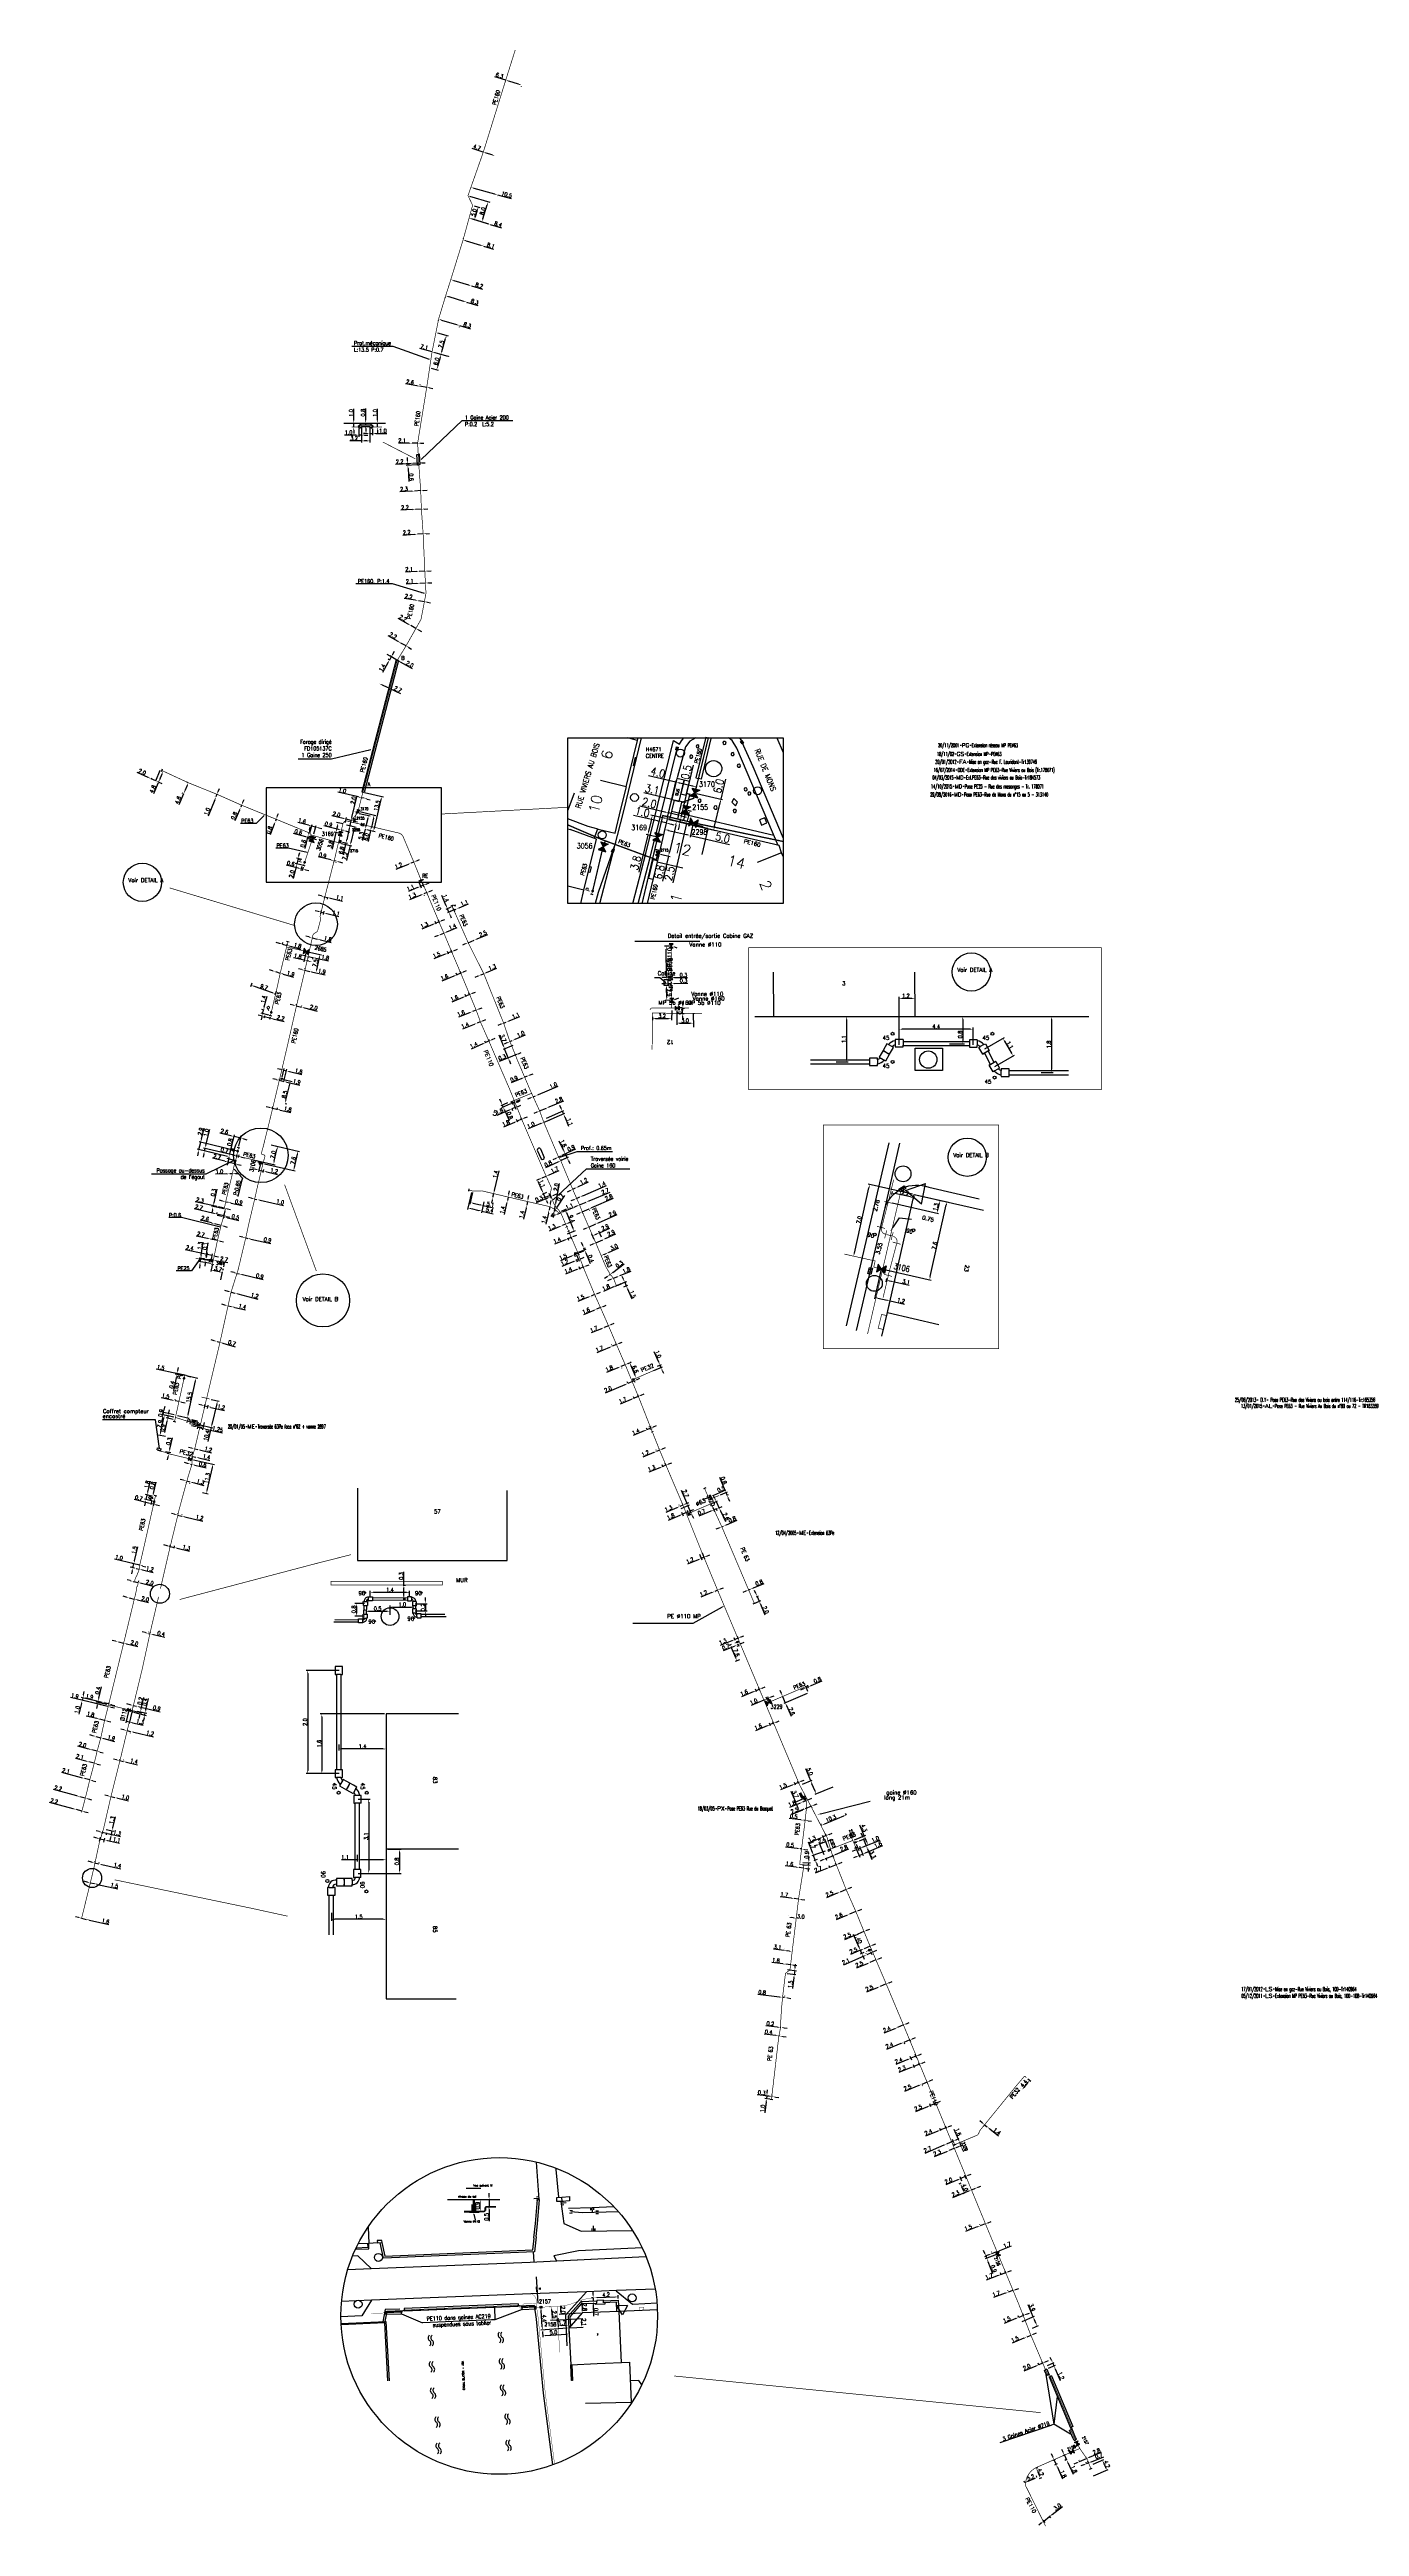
# Model space of a CAD drawing. Header units: millimetres. Extents: x 104988 to 105484, y 137061 to 138000.
import ezdxf
from ezdxf.enums import TextEntityAlignment as Align

# ---------------------------------------------------------------- set-up
doc = ezdxf.new("R2010")
doc.units = ezdxf.units.MM
doc.header["$PDMODE"] = 34
doc.linetypes.add('CENTER', pattern=[50.8, 31.75, -6.35, 6.35, -6.35])
doc.linetypes.add('G_PE', pattern=[3.5, 2, -1.5])
doc.layers.get('0').update_dxf_attribs({"linetype": 'CONTINUOUS'})
doc.layers.get('DEFPOINTS').update_dxf_attribs({"linetype": 'CONTINUOUS'})
for name, color, linetype in [('BB01', 7, 'CONTINUOUS'), ('BB02', 7, 'CONTINUOUS'), ('BB03', 7, 'CONTINUOUS'), ('BB06', 7, 'CONTINUOUS'), ('BB08', 7, 'CONTINUOUS'), ('BF02', 7, 'CONTINUOUS'), ('BH02', 7, 'CONTINUOUS'), ('BR01', 7, 'CONTINUOUS'), ('BR06', 7, 'CONTINUOUS'), ('BR11', 7, 'CONTINUOUS'), ('BR12', 7, 'CONTINUOUS'), ('BR15', 7, 'CONTINUOUS'), ('BR16', 7, 'CONTINUOUS'), ('BW02', 7, 'CONTINUOUS'), ('G_120', 4, 'CONTINUOUS'), ('G_300', 7, 'CONTINUOUS'), ('G_340', 7, 'CONTINUOUS'), ('G_400', 7, 'CONTINUOUS'), ('G_420', 7, 'CONTINUOUS'), ('G_900', 7, 'CONTINUOUS'), ('G_910', 4, 'CONTINUOUS'), ('L_140', 3, 'CONTINUOUS')]:
    doc.layers.add(name, color=color, linetype=linetype)
doc.styles.add('G_ROMANS', font='ROMANS.SHX', dxfattribs={"width": 0.75})
doc.styles.get("Standard").update_dxf_attribs({"font": 'romans.shx', "width": 0.85})
doc.styles.add('STYLE1', font='txt.shx')
doc.linetypes.add('G_TYPB_PE', pattern='A,5,-0.3,["o",Standard,S=1.5,R=0,X=0,Y=-0.5],-1.65', length=6.95)
doc.dimstyles.get("Standard").update_dxf_attribs({"dimtxt": 1.5, "dimasz": 1.2, "dimexe": 0.625, "dimexo": 0.625, "dimgap": 0.25, "dimtad": 1, "dimdec": 1, "dimzin": 0, "dimdsep": 46, "dimtxsty": 'Standard', "dimcen": -0.5, "dimadec": 0, "dimazin": 0, "dimtfac": 1, "dimtdec": 1, "dimtmove": 0, "dimatfit": 3, "dimfxl": 0, "dimtolj": 1, "dimtzin": 0, "dimarcsym": 0})

# ---------------------------------------------------------------- blocks, each defined once
blk = doc.blocks.new('G_300_04')
at = {"linetype": 'Continuous'}
h = blk.add_hatch(color=0, dxfattribs=at)
h.paths.add_polyline_path([(-1, 1), (-1, -1), (0, 0)])
h.paths.add_polyline_path([(1, 1), (0, 0), (1, -1)])
at = {"color": 0, "linetype": 'Continuous', "flags": 128}
blk.add_lwpolyline([(-1, -1), (1, 1), (1, -1), (-1, 1)], close=True, dxfattribs=at)
at = {"color": 0, "linetype": 'Continuous', "style": 'G_ROMANS', "width": 0.75}
blk.add_attdef('NUM', text='', height=1.5, dxfattribs=at).set_placement((0, 2.1), align=Align.MIDDLE_CENTER)
at = {"color": 0, "linetype": 'Continuous', "style": 'G_ROMANS', "width": 0.75, "flags": 3}
for tag, p in [('DEF_LEG', (0, -5)), ('DEF_COUP', (0, -7.5)), ('DEF_TYPE', (0, -10))]:
    blk.add_attdef(tag, text='', height=1.2, dxfattribs=at).set_placement(p, align=Align.MIDDLE)
blk = doc.blocks.new('*D68')
at = {"layer": 'DEFPOINTS', "color": 0, "linetype": 'Continuous', "transparency": 16777216}
for p in [(105074.81, 137609.13), (105076.62, 137608.7), (105076.7, 137609.03)]:
    blk.add_point(p, dxfattribs=at)
at = {"layer": 'G_120', "color": 0, "linetype": 'Continuous', "lineweight": -2, "transparency": 16777216}
for p, q in [((105073.72, 137609.73), (105072.55, 137610)), ((105074.88, 137609.46), (105076.7, 137609.03)), ((105074.95, 137609.73), (105075.03, 137610.06)), ((105076.76, 137609.31), (105076.84, 137609.64)), ((105077.87, 137608.76), (105082.78, 137607.61))]:
    blk.add_line(p, q, dxfattribs=at)
at = {"layer": 'G_120', "color": 0, "linetype": 'Continuous', "transparency": 16777216}
for points in [[(105073.76, 137609.92), (105073.67, 137609.53), (105074.88, 137609.46)], [(105077.91, 137608.95), (105077.82, 137608.56), (105076.7, 137609.03)]]:
    blk.add_solid(points, dxfattribs=at)
at = {"layer": 'G_120', "color": 0, "linetype": 'Continuous', "transparency": 16777216, "insert": (105081.59, 137608.92), "char_height": 1.5, "attachment_point": 5, "rotation": 346.84653}
blk.add_mtext('\\A1;1.9', dxfattribs=at)
blk = doc.blocks.new('*D69')
at = {"layer": 'DEFPOINTS', "color": 0, "linetype": 'Continuous', "transparency": 16777216}
for p in [(105081.3, 137637.49), (105083.28, 137637), (105083.33, 137637.2)]:
    blk.add_point(p, dxfattribs=at)
at = {"layer": 'G_120', "color": 0, "linetype": 'Continuous', "lineweight": -2, "transparency": 16777216}
for p, q in [((105080.19, 137637.97), (105079.02, 137638.26)), ((105081.35, 137637.68), (105083.33, 137637.2)), ((105081.45, 137638.09), (105081.5, 137638.29)), ((105083.43, 137637.61), (105083.48, 137637.8)), ((105084.49, 137636.91), (105089.33, 137635.72))]:
    blk.add_line(p, q, dxfattribs=at)
at = {"layer": 'G_120', "color": 0, "linetype": 'Continuous', "transparency": 16777216}
for points in [[(105080.23, 137638.16), (105080.14, 137637.78), (105081.35, 137637.68)], [(105084.54, 137637.1), (105084.44, 137636.71), (105083.33, 137637.2)]]:
    blk.add_solid(points, dxfattribs=at)
at = {"layer": 'G_120', "color": 0, "linetype": 'Continuous', "transparency": 16777216, "insert": (105088.03, 137637.07), "char_height": 1.5, "attachment_point": 5, "rotation": 346.14164}
blk.add_mtext('\\A1;2.0', dxfattribs=at)
blk = doc.blocks.new('*D70')
at = {"layer": 'DEFPOINTS', "color": 0, "linetype": 'Continuous', "transparency": 16777216}
for p in [(105008.77, 137325.7), (105009.27, 137324.13), (105011.63, 137325.03)]:
    blk.add_point(p, dxfattribs=at)
at = {"layer": 'G_120', "color": 0, "linetype": 'Continuous', "lineweight": -2, "transparency": 16777216}
for p, q in [((105011.9, 137326.2), (105012.85, 137330.28)), ((105009.38, 137325.56), (105012.23, 137324.89)), ((105009.88, 137323.99), (105011.91, 137323.51)), ((105011.03, 137322.49), (105010.76, 137321.32)), ((105011.3, 137323.66), (105011.63, 137325.03))]:
    blk.add_line(p, q, dxfattribs=at)
at = {"layer": 'G_120', "color": 0, "linetype": 'Continuous', "transparency": 16777216}
for points in [[(105010.84, 137322.53), (105011.23, 137322.44), (105011.3, 137323.66)], [(105011.7, 137326.25), (105012.09, 137326.16), (105011.63, 137325.03)]]:
    blk.add_solid(points, dxfattribs=at)
at = {"layer": 'G_120', "color": 0, "linetype": 'Continuous', "transparency": 16777216, "insert": (105011.53, 137329.05), "char_height": 1.5, "attachment_point": 5, "rotation": 76.91453}
blk.add_mtext('\\A1;1.3', dxfattribs=at)
blk = doc.blocks.new('*D71')
at = {"layer": 'DEFPOINTS', "color": 0, "linetype": 'Continuous', "transparency": 16777216}
for p in [(105006.65, 137320.47), (105008.34, 137320.08), (105008.7, 137321.63)]:
    blk.add_point(p, dxfattribs=at)
at = {"layer": 'G_120', "color": 0, "linetype": 'Continuous', "lineweight": -2, "transparency": 16777216}
for p, q in [((105005.85, 137322.29), (105004.68, 137322.56)), ((105006.8, 137321.08), (105007.16, 137322.63)), ((105007.01, 137322.02), (105008.7, 137321.63)), ((105008.48, 137320.69), (105008.84, 137322.24)), ((105009.87, 137321.36), (105014.36, 137320.32))]:
    blk.add_line(p, q, dxfattribs=at)
at = {"layer": 'G_120', "color": 0, "linetype": 'Continuous', "transparency": 16777216}
for points in [[(105005.89, 137322.49), (105005.8, 137322.1), (105007.01, 137322.02)], [(105009.91, 137321.56), (105009.82, 137321.17), (105008.7, 137321.63)]]:
    blk.add_solid(points, dxfattribs=at)
at = {"layer": 'G_120', "color": 0, "linetype": 'Continuous', "transparency": 16777216, "insert": (105013.31, 137321.59), "char_height": 1.5, "attachment_point": 5, "rotation": 346.93502}
blk.add_mtext('\\A1;1.1', dxfattribs=at)
blk = doc.blocks.new('*D72')
at = {"layer": 'DEFPOINTS', "color": 0, "linetype": 'Continuous', "transparency": 16777216}
for p in [(105004.9, 137312.85), (105006.57, 137312.46), (105006.59, 137312.54)]:
    blk.add_point(p, dxfattribs=at)
at = {"layer": 'G_120', "color": 0, "linetype": 'Continuous', "lineweight": -2, "transparency": 16777216}
for p, q in [((105003.75, 137313.19), (105002.58, 137313.47)), ((105004.92, 137312.92), (105006.59, 137312.54)), ((105005.04, 137313.45), (105005.06, 137313.53)), ((105006.71, 137313.07), (105006.73, 137313.14)), ((105007.76, 137312.26), (105014.91, 137310.61))]:
    blk.add_line(p, q, dxfattribs=at)
at = {"layer": 'G_120', "color": 0, "linetype": 'Continuous', "transparency": 16777216}
for points in [[(105003.8, 137313.39), (105003.71, 137313), (105004.92, 137312.92)], [(105007.8, 137312.46), (105007.71, 137312.07), (105006.59, 137312.54)]]:
    blk.add_solid(points, dxfattribs=at)
at = {"layer": 'G_120', "color": 0, "linetype": 'Continuous', "transparency": 16777216, "insert": (105013.65, 137311.92), "char_height": 1.5, "attachment_point": 5, "rotation": 346.9369}
blk.add_mtext('\\A1;1.4', dxfattribs=at)
blk = doc.blocks.new('*D73')
at = {"layer": 'DEFPOINTS', "color": 0, "linetype": 'Continuous', "transparency": 16777216}
for p in [(105003.27, 137305.39), (105004.88, 137305), (105004.89, 137305.02)]:
    blk.add_point(p, dxfattribs=at)
at = {"layer": 'G_120', "color": 0, "linetype": 'Continuous', "lineweight": -2, "transparency": 16777216}
for p, q in [((105002.1, 137305.63), (105000.93, 137305.89)), ((105003.14, 137304.78), (105003.13, 137304.76)), ((105003.27, 137305.37), (105004.88, 137305)), ((105004.75, 137304.41), (105004.74, 137304.39)), ((105006.05, 137304.74), (105013.73, 137303))]:
    blk.add_line(p, q, dxfattribs=at)
at = {"layer": 'G_120', "color": 0, "linetype": 'Continuous', "transparency": 16777216}
for points in [[(105002.14, 137305.82), (105002.05, 137305.43), (105003.27, 137305.37)], [(105006.1, 137304.93), (105006.01, 137304.54), (105004.88, 137305)]]:
    blk.add_solid(points, dxfattribs=at)
at = {"layer": 'G_120', "color": 0, "linetype": 'Continuous', "transparency": 16777216, "insert": (105012.5, 137304.31), "char_height": 1.5, "attachment_point": 5, "rotation": 347.27918}
blk.add_mtext('\\A1;1.5', dxfattribs=at)
blk = doc.blocks.new('*D74')
at = {"layer": 'DEFPOINTS', "color": 0, "linetype": 'Continuous', "transparency": 16777216}
for p in [(105000.03, 137291.84), (105000.04, 137291.88), (105001.81, 137291.42)]:
    blk.add_point(p, dxfattribs=at)
at = {"layer": 'G_120', "color": 0, "linetype": 'Continuous', "lineweight": -2, "transparency": 16777216}
for p, q in [((104998.87, 137292.16), (104997.7, 137292.43)), ((105000.04, 137291.88), (105001.82, 137291.47)), ((105000.17, 137292.45), (105000.18, 137292.49)), ((105001.96, 137292.03), (105001.97, 137292.07)), ((105002.99, 137291.19), (105010.34, 137289.47))]:
    blk.add_line(p, q, dxfattribs=at)
at = {"layer": 'G_120', "color": 0, "linetype": 'Continuous', "transparency": 16777216}
for points in [[(104998.92, 137292.35), (104998.82, 137291.96), (105000.04, 137291.88)], [(105003.04, 137291.39), (105002.95, 137291), (105001.82, 137291.47)]]:
    blk.add_solid(points, dxfattribs=at)
at = {"layer": 'G_120', "color": 0, "linetype": 'Continuous', "transparency": 16777216, "insert": (105009.11, 137290.79), "char_height": 1.5, "attachment_point": 5, "rotation": 346.81324}
blk.add_mtext('\\A1;1.6', dxfattribs=at)
blk = doc.blocks.new('*D75')
at = {"layer": 'DEFPOINTS', "color": 0, "linetype": 'Continuous', "transparency": 16777216}
for p in [(105008.03, 137325.22), (105009.47, 137324.1), (105009.64, 137324.86)]:
    blk.add_point(p, dxfattribs=at)
at = {"layer": 'G_120', "color": 0, "linetype": 'Continuous', "lineweight": -2, "transparency": 16777216}
for p, q in [((105006.69, 137324.73), (105005.52, 137324.99)), ((105007.89, 137324.61), (105007.72, 137323.85)), ((105007.86, 137324.46), (105009.47, 137324.1)), ((105009.51, 137324.25), (105009.33, 137323.49)), ((105010.64, 137323.83), (105014.73, 137322.91))]:
    blk.add_line(p, q, dxfattribs=at)
at = {"layer": 'G_120', "color": 0, "linetype": 'Continuous', "transparency": 16777216}
for points in [[(105006.73, 137324.92), (105006.65, 137324.53), (105007.86, 137324.46)], [(105010.69, 137324.03), (105010.6, 137323.64), (105009.47, 137324.1)]]:
    blk.add_solid(points, dxfattribs=at)
at = {"layer": 'G_120', "color": 0, "linetype": 'Continuous', "transparency": 16777216, "insert": (105013.49, 137324.22), "char_height": 1.5, "attachment_point": 5, "rotation": 347.27918}
blk.add_mtext('\\A1;1.3', dxfattribs=at)
blk = doc.blocks.new('*D76')
at = {"layer": 'DEFPOINTS', "color": 0, "linetype": 'Continuous', "transparency": 16777216}
for p in [(105025.3, 137399.7), (105025.34, 137399.86), (105026.01, 137399.53)]:
    blk.add_point(p, dxfattribs=at)
at = {"layer": 'G_120', "color": 0, "linetype": 'Continuous', "lineweight": -2, "transparency": 16777216}
for p, q in [((105024.17, 137400.14), (105023.01, 137400.42)), ((105025.34, 137399.86), (105026.05, 137399.69)), ((105025.45, 137400.31), (105025.49, 137400.47)), ((105026.16, 137400.14), (105026.19, 137400.3)), ((105027.22, 137399.41), (105031.53, 137398.38))]:
    blk.add_line(p, q, dxfattribs=at)
at = {"layer": 'G_120', "color": 0, "linetype": 'Continuous', "transparency": 16777216}
for points in [[(105024.22, 137400.33), (105024.13, 137399.95), (105025.34, 137399.86)], [(105027.26, 137399.61), (105027.17, 137399.22), (105026.05, 137399.69)]]:
    blk.add_solid(points, dxfattribs=at)
at = {"layer": 'G_120', "color": 0, "linetype": 'Continuous', "transparency": 16777216, "insert": (105030.19, 137399.73), "char_height": 1.5, "attachment_point": 5, "rotation": 346.54462}
blk.add_mtext('\\A1;0.4', dxfattribs=at)
blk = doc.blocks.new('*D77')
at = {"layer": 'DEFPOINTS', "color": 0, "linetype": 'Continuous', "transparency": 16777216}
for p in [(105019.55, 137372.58), (105020.86, 137372.25), (105020.87, 137372.27)]:
    blk.add_point(p, dxfattribs=at)
at = {"layer": 'G_120', "color": 0, "linetype": 'Continuous', "lineweight": -2, "transparency": 16777216}
for p, q in [((105018.38, 137372.83), (105017.21, 137373.11)), ((105019.41, 137371.97), (105019.4, 137371.95)), ((105019.55, 137372.56), (105020.86, 137372.25)), ((105020.73, 137371.66), (105020.72, 137371.64)), ((105022.03, 137371.97), (105029.79, 137370.14))]:
    blk.add_line(p, q, dxfattribs=at)
at = {"layer": 'G_120', "color": 0, "linetype": 'Continuous', "transparency": 16777216}
for points in [[(105018.42, 137373.03), (105018.33, 137372.64), (105019.55, 137372.56)], [(105022.08, 137372.17), (105021.99, 137371.78), (105020.86, 137372.25)]]:
    blk.add_solid(points, dxfattribs=at)
at = {"layer": 'G_120', "color": 0, "linetype": 'Continuous', "transparency": 16777216, "insert": (105028.5, 137371.47), "char_height": 1.5, "attachment_point": 5, "rotation": 346.74266}
blk.add_mtext('\\A1;0.9', dxfattribs=at)
blk = doc.blocks.new('*D78')
at = {"layer": 'DEFPOINTS', "color": 0, "linetype": 'Continuous', "transparency": 16777216}
for p in [(105017.2, 137363.05), (105018.62, 137362.68), (105018.63, 137362.72)]:
    blk.add_point(p, dxfattribs=at)
at = {"layer": 'G_120', "color": 0, "linetype": 'Continuous', "lineweight": -2, "transparency": 16777216}
for p, q in [((105016.03, 137363.29), (105014.86, 137363.56)), ((105017.06, 137362.44), (105017.05, 137362.4)), ((105017.2, 137363.01), (105018.62, 137362.68)), ((105018.49, 137362.11), (105018.48, 137362.07)), ((105019.79, 137362.41), (105027.23, 137360.66))]:
    blk.add_line(p, q, dxfattribs=at)
at = {"layer": 'G_120', "color": 0, "linetype": 'Continuous', "transparency": 16777216}
for points in [[(105016.07, 137363.48), (105015.98, 137363.09), (105017.2, 137363.01)], [(105019.83, 137362.6), (105019.74, 137362.21), (105018.62, 137362.68)]]:
    blk.add_solid(points, dxfattribs=at)
at = {"layer": 'G_120', "color": 0, "linetype": 'Continuous', "transparency": 16777216, "insert": (105026.01, 137361.98), "char_height": 1.5, "attachment_point": 5, "rotation": 346.82766}
blk.add_mtext('\\A1;1.2', dxfattribs=at)
blk = doc.blocks.new('*D79')
at = {"layer": 'DEFPOINTS', "color": 0, "linetype": 'Continuous', "transparency": 16777216}
for p in [(105014.4, 137351.51), (105015.83, 137351.18), (105015.85, 137351.3)]:
    blk.add_point(p, dxfattribs=at)
at = {"layer": 'G_120', "color": 0, "linetype": 'Continuous', "lineweight": -2, "transparency": 16777216}
for p, q in [((105013.26, 137351.9), (105012.09, 137352.18)), ((105014.43, 137351.63), (105015.85, 137351.3)), ((105014.54, 137352.12), (105014.57, 137352.24)), ((105015.97, 137351.78), (105016, 137351.91)), ((105017.02, 137351.02), (105021.16, 137350.06))]:
    blk.add_line(p, q, dxfattribs=at)
at = {"layer": 'G_120', "color": 0, "linetype": 'Continuous', "transparency": 16777216}
for points in [[(105013.31, 137352.1), (105013.22, 137351.71), (105014.43, 137351.63)], [(105017.07, 137351.22), (105016.98, 137350.83), (105015.85, 137351.3)]]:
    blk.add_solid(points, dxfattribs=at)
at = {"layer": 'G_120', "color": 0, "linetype": 'Continuous', "transparency": 16777216, "insert": (105019.9, 137351.38), "char_height": 1.5, "attachment_point": 5, "rotation": 346.82766}
blk.add_mtext('\\A1;1.4', dxfattribs=at)
blk = doc.blocks.new('*D80')
at = {"layer": 'DEFPOINTS', "color": 0, "linetype": 'Continuous', "transparency": 16777216}
for p in [(105011.14, 137338.01), (105012.57, 137337.67), (105012.57, 137337.67)]:
    blk.add_point(p, dxfattribs=at)
at = {"layer": 'G_120', "color": 0, "linetype": 'Continuous', "lineweight": -2, "transparency": 16777216}
for p, q in [((105009.98, 137338.28), (105008.81, 137338.55)), ((105011.14, 137338.01), (105012.57, 137337.67)), ((105013.74, 137337.4), (105017.82, 137336.44))]:
    blk.add_line(p, q, dxfattribs=at)
at = {"layer": 'G_120', "color": 0, "linetype": 'Continuous', "transparency": 16777216}
for points in [[(105010.02, 137338.47), (105009.93, 137338.08), (105011.14, 137338.01)], [(105013.78, 137337.59), (105013.69, 137337.2), (105012.57, 137337.67)]]:
    blk.add_solid(points, dxfattribs=at)
at = {"layer": 'G_120', "color": 0, "linetype": 'Continuous', "transparency": 16777216, "insert": (105016.59, 137337.76), "char_height": 1.5, "attachment_point": 5, "rotation": 346.82766}
blk.add_mtext('\\A1;1.0', dxfattribs=at)
blk = doc.blocks.new('*D81')
at = {"layer": 'DEFPOINTS', "color": 0, "linetype": 'Continuous', "transparency": 16777216}
for p in [(105039.8, 137457.77), (105041.08, 137457.28), (105041.12, 137457.44)]:
    blk.add_point(p, dxfattribs=at)
at = {"layer": 'G_120', "color": 0, "linetype": 'Continuous', "lineweight": -2, "transparency": 16777216}
for p, q in [((105038.6, 137457.91), (105037.43, 137458.2)), ((105039.65, 137457.17), (105039.61, 137457.01)), ((105039.76, 137457.61), (105041.08, 137457.28)), ((105040.97, 137456.83), (105040.93, 137456.67)), ((105042.25, 137456.98), (105046.31, 137455.95))]:
    blk.add_line(p, q, dxfattribs=at)
at = {"layer": 'G_120', "color": 0, "linetype": 'Continuous', "transparency": 16777216}
for points in [[(105038.65, 137458.1), (105038.55, 137457.72), (105039.76, 137457.61)], [(105042.3, 137457.18), (105042.2, 137456.79), (105041.08, 137457.28)]]:
    blk.add_solid(points, dxfattribs=at)
at = {"layer": 'G_120', "color": 0, "linetype": 'Continuous', "transparency": 16777216, "insert": (105045.1, 137457.29), "char_height": 1.5, "attachment_point": 5, "rotation": 345.75108}
blk.add_mtext('\\A1;1.3', dxfattribs=at)
blk = doc.blocks.new('*D82')
at = {"layer": 'DEFPOINTS', "color": 0, "linetype": 'Continuous', "transparency": 16777216}
for p in [(105036.34, 137444.55), (105037.94, 137444.17), (105037.97, 137444.33)]:
    blk.add_point(p, dxfattribs=at)
at = {"layer": 'G_120', "color": 0, "linetype": 'Continuous', "lineweight": -2, "transparency": 16777216}
for p, q in [((105035.21, 137444.99), (105034.04, 137445.27)), ((105036.38, 137444.71), (105037.97, 137444.33)), ((105036.48, 137445.16), (105036.52, 137445.32)), ((105038.08, 137444.78), (105038.12, 137444.94)), ((105039.14, 137444.05), (105045.96, 137442.42))]:
    blk.add_line(p, q, dxfattribs=at)
at = {"layer": 'G_120', "color": 0, "linetype": 'Continuous', "transparency": 16777216}
for points in [[(105035.25, 137445.18), (105035.16, 137444.79), (105036.38, 137444.71)], [(105039.19, 137444.24), (105039.09, 137443.85), (105037.97, 137444.33)]]:
    blk.add_solid(points, dxfattribs=at)
at = {"layer": 'G_120', "color": 0, "linetype": 'Continuous', "transparency": 16777216, "insert": (105044.74, 137443.74), "char_height": 1.5, "attachment_point": 5, "rotation": 346.57028}
blk.add_mtext('\\A1;1.2', dxfattribs=at)
blk = doc.blocks.new('*D83')
at = {"layer": 'DEFPOINTS', "color": 0, "linetype": 'Continuous', "transparency": 16777216}
for p in [(105033.35, 137431.89), (105035.14, 137432.43), (105034.93, 137431.52)]:
    blk.add_point(p, dxfattribs=at)
at = {"layer": 'G_120', "color": 0, "linetype": 'Continuous', "lineweight": -2, "transparency": 16777216}
for p, q in [((105032.4, 137433.08), (105031.23, 137433.36)), ((105033.49, 137432.5), (105033.71, 137433.41)), ((105033.56, 137432.81), (105035.14, 137432.43)), ((105035.07, 137432.12), (105035.29, 137433.04)), ((105036.31, 137432.15), (105040.98, 137431.04))]:
    blk.add_line(p, q, dxfattribs=at)
at = {"layer": 'G_120', "color": 0, "linetype": 'Continuous', "transparency": 16777216}
for points in [[(105032.44, 137433.28), (105032.35, 137432.89), (105033.56, 137432.81)], [(105036.36, 137432.35), (105036.27, 137431.96), (105035.14, 137432.43)]]:
    blk.add_solid(points, dxfattribs=at)
at = {"layer": 'G_120', "color": 0, "linetype": 'Continuous', "transparency": 16777216, "insert": (105039.76, 137432.36), "char_height": 1.5, "attachment_point": 5, "rotation": 346.60584}
blk.add_mtext('\\A1;1.3', dxfattribs=at)
blk = doc.blocks.new('*D84')
at = {"layer": 'DEFPOINTS', "color": 0, "linetype": 'Continuous', "transparency": 16777216}
for p in [(105051.47, 137510.45), (105052.42, 137510.17), (105052.43, 137510.17)]:
    blk.add_point(p, dxfattribs=at)
at = {"layer": 'G_120', "color": 0, "linetype": 'Continuous', "lineweight": -2, "transparency": 16777216}
for p, q in [((105050.32, 137510.78), (105049.17, 137511.11)), ((105051.47, 137510.45), (105052.42, 137510.17)), ((105052.25, 137509.57), (105052.25, 137509.57)), ((105053.58, 137509.84), (105058.25, 137508.49))]:
    blk.add_line(p, q, dxfattribs=at)
at = {"layer": 'G_120', "color": 0, "linetype": 'Continuous', "transparency": 16777216}
for points in [[(105050.38, 137510.97), (105050.27, 137510.59), (105051.47, 137510.45)], [(105053.63, 137510.03), (105053.52, 137509.65), (105052.42, 137510.17)]]:
    blk.add_solid(points, dxfattribs=at)
at = {"layer": 'G_120', "color": 0, "linetype": 'Continuous', "transparency": 16777216, "insert": (105057.01, 137509.89), "char_height": 1.5, "attachment_point": 5, "rotation": 343.92496}
blk.add_mtext('\\A1;0.7', dxfattribs=at)
blk = doc.blocks.new('*D85')
at = {"layer": 'DEFPOINTS', "color": 0, "linetype": 'Continuous', "transparency": 16777216}
for p in [(105056.68, 137529.22), (105058.1, 137528.83), (105058.1, 137528.83)]:
    blk.add_point(p, dxfattribs=at)
at = {"layer": 'G_120', "color": 0, "linetype": 'Continuous', "lineweight": -2, "transparency": 16777216}
for p, q in [((105055.52, 137529.49), (105054.35, 137529.79)), ((105056.53, 137528.61), (105056.52, 137528.59)), ((105056.68, 137529.19), (105058.1, 137528.83)), ((105059.26, 137528.53), (105066.84, 137526.58))]:
    blk.add_line(p, q, dxfattribs=at)
at = {"layer": 'G_120', "color": 0, "linetype": 'Continuous', "transparency": 16777216}
for points in [[(105055.57, 137529.69), (105055.47, 137529.3), (105056.68, 137529.19)], [(105059.31, 137528.72), (105059.21, 137528.34), (105058.1, 137528.83)]]:
    blk.add_solid(points, dxfattribs=at)
at = {"layer": 'G_120', "color": 0, "linetype": 'Continuous', "transparency": 16777216, "insert": (105065.64, 137527.92), "char_height": 1.5, "attachment_point": 5, "rotation": 345.55481}
blk.add_mtext('\\A1;1.2', dxfattribs=at)
blk = doc.blocks.new('*D86')
at = {"layer": 'DEFPOINTS', "color": 0, "linetype": 'Continuous', "transparency": 16777216}
for p in [(105055.48, 137524.01), (105056.89, 137523.68), (105056.89, 137523.68)]:
    blk.add_point(p, dxfattribs=at)
at = {"layer": 'G_120', "color": 0, "linetype": 'Continuous', "lineweight": -2, "transparency": 16777216}
for p, q in [((105054.32, 137524.29), (105053.15, 137524.57)), ((105055.48, 137524.01), (105056.89, 137523.68)), ((105058.05, 137523.4), (105062.19, 137522.42))]:
    blk.add_line(p, q, dxfattribs=at)
at = {"layer": 'G_120', "color": 0, "linetype": 'Continuous', "transparency": 16777216}
for points in [[(105054.36, 137524.48), (105054.27, 137524.09), (105055.48, 137524.01)], [(105058.1, 137523.6), (105058.01, 137523.21), (105056.89, 137523.68)]]:
    blk.add_solid(points, dxfattribs=at)
at = {"layer": 'G_120', "color": 0, "linetype": 'Continuous', "transparency": 16777216, "insert": (105060.94, 137523.74), "char_height": 1.5, "attachment_point": 5, "rotation": 346.63547}
blk.add_mtext('\\A1;1.4', dxfattribs=at)
blk = doc.blocks.new('*D87')
at = {"layer": 'DEFPOINTS', "color": 0, "linetype": 'Continuous', "transparency": 16777216}
for p in [(105058.97, 137536.3), (105059.82, 137536.1), (105059.82, 137536.1)]:
    blk.add_point(p, dxfattribs=at)
at = {"layer": 'G_120', "color": 0, "linetype": 'Continuous', "lineweight": -2, "transparency": 16777216}
for p, q in [((105057.8, 137536.58), (105056.64, 137536.87)), ((105058.97, 137536.3), (105059.82, 137536.1)), ((105060.98, 137535.82), (105068.85, 137533.92))]:
    blk.add_line(p, q, dxfattribs=at)
at = {"layer": 'G_120', "color": 0, "linetype": 'Continuous', "transparency": 16777216}
for points in [[(105057.85, 137536.78), (105057.76, 137536.39), (105058.97, 137536.3)], [(105061.03, 137536.01), (105060.94, 137535.62), (105059.82, 137536.1)]]:
    blk.add_solid(points, dxfattribs=at)
at = {"layer": 'G_120', "color": 0, "linetype": 'Continuous', "transparency": 16777216, "insert": (105067.57, 137535.26), "char_height": 1.5, "attachment_point": 5, "rotation": 346.43265}
blk.add_mtext('\\A1;0.9', dxfattribs=at)
blk = doc.blocks.new('*D88')
at = {"layer": 'DEFPOINTS', "color": 0, "linetype": 'Continuous', "transparency": 16777216}
for p in [(105062.25, 137549.72), (105063, 137549.56), (105063, 137549.56)]:
    blk.add_point(p, dxfattribs=at)
at = {"layer": 'G_120', "color": 0, "linetype": 'Continuous', "lineweight": -2, "transparency": 16777216}
for p, q in [((105061.08, 137549.98), (105059.9, 137550.24)), ((105062.25, 137549.72), (105063, 137549.56)), ((105064.17, 137549.3), (105071.78, 137547.61))]:
    blk.add_line(p, q, dxfattribs=at)
at = {"layer": 'G_120', "color": 0, "linetype": 'Continuous', "transparency": 16777216}
for points in [[(105061.12, 137550.18), (105061.03, 137549.79), (105062.25, 137549.72)], [(105064.22, 137549.49), (105064.13, 137549.1), (105063, 137549.56)]]:
    blk.add_solid(points, dxfattribs=at)
at = {"layer": 'G_120', "color": 0, "linetype": 'Continuous', "transparency": 16777216, "insert": (105070.48, 137548.93), "char_height": 1.5, "attachment_point": 5, "rotation": 347.51228}
blk.add_mtext('\\A1;0.9', dxfattribs=at)
blk = doc.blocks.new('*D89')
at = {"layer": 'DEFPOINTS', "color": 0, "linetype": 'Continuous', "transparency": 16777216}
for p in [(105065.62, 137564.48), (105066.5, 137564.29), (105066.5, 137564.29)]:
    blk.add_point(p, dxfattribs=at)
at = {"layer": 'G_120', "color": 0, "linetype": 'Continuous', "lineweight": -2, "transparency": 16777216}
for p, q in [((105064.45, 137564.74), (105063.28, 137565)), ((105065.62, 137564.48), (105066.5, 137564.29)), ((105067.67, 137564.03), (105076.55, 137562.08))]:
    blk.add_line(p, q, dxfattribs=at)
at = {"layer": 'G_120', "color": 0, "linetype": 'Continuous', "transparency": 16777216}
for points in [[(105064.49, 137564.93), (105064.4, 137564.54), (105065.62, 137564.48)], [(105067.71, 137564.22), (105067.63, 137563.83), (105066.5, 137564.29)]]:
    blk.add_solid(points, dxfattribs=at)
at = {"layer": 'G_120', "color": 0, "linetype": 'Continuous', "transparency": 16777216, "insert": (105075.3, 137563.38), "char_height": 1.5, "attachment_point": 5, "rotation": 347.59936}
blk.add_mtext('\\A1;1.0', dxfattribs=at)
blk = doc.blocks.new('*D90')
at = {"layer": 'DEFPOINTS', "color": 0, "linetype": 'Continuous', "transparency": 16777216}
for p in [(105072.13, 137598.14), (105073.94, 137597.72), (105074.12, 137598.48)]:
    blk.add_point(p, dxfattribs=at)
at = {"layer": 'G_120', "color": 0, "linetype": 'Continuous', "lineweight": -2, "transparency": 16777216}
for p, q in [((105071.14, 137599.17), (105069.97, 137599.45)), ((105072.28, 137598.75), (105072.45, 137599.51)), ((105072.31, 137598.9), (105074.12, 137598.48)), ((105074.09, 137598.33), (105074.26, 137599.08)), ((105075.29, 137598.2), (105079.37, 137597.25))]:
    blk.add_line(p, q, dxfattribs=at)
at = {"layer": 'G_120', "color": 0, "linetype": 'Continuous', "transparency": 16777216}
for points in [[(105071.19, 137599.37), (105071.1, 137598.98), (105072.31, 137598.9)], [(105075.33, 137598.4), (105075.24, 137598.01), (105074.12, 137598.48)]]:
    blk.add_solid(points, dxfattribs=at)
at = {"layer": 'G_120', "color": 0, "linetype": 'Continuous', "transparency": 16777216, "insert": (105078.14, 137598.56), "char_height": 1.5, "attachment_point": 5, "rotation": 346.84653}
blk.add_mtext('\\A1;1.8', dxfattribs=at)
blk = doc.blocks.new('*D91')
at = {"layer": 'DEFPOINTS', "color": 0, "linetype": 'Continuous', "transparency": 16777216}
for p in [(105365.5, 137122.15), (105368.11, 137123.27), (105365.88, 137121.11)]:
    blk.add_point(p, dxfattribs=at)
at = {"layer": 'G_120', "color": 0, "linetype": 'Continuous', "lineweight": -2, "transparency": 16777216}
for p, q in [((105366.08, 137122.4), (105368.68, 137123.51)), ((105366.46, 137121.36), (105369.11, 137122.5)), ((105367.63, 137124.37), (105367.16, 137125.47)), ((105368.11, 137123.27), (105368.54, 137122.25)), ((105369.01, 137121.15), (105370.9, 137116.74))]:
    blk.add_line(p, q, dxfattribs=at)
at = {"layer": 'G_120', "color": 0, "linetype": 'Continuous', "transparency": 16777216}
for points in [[(105367.82, 137124.45), (105367.45, 137124.29), (105368.11, 137123.27)], [(105369.2, 137121.23), (105368.83, 137121.07), (105368.54, 137122.25)]]:
    blk.add_solid(points, dxfattribs=at)
at = {"layer": 'G_120', "color": 0, "linetype": 'Continuous', "transparency": 16777216, "insert": (105371.23, 137118.51), "char_height": 1.5, "attachment_point": 5, "rotation": 293.16997}
blk.add_mtext('\\A1;1.2', dxfattribs=at)
blk = doc.blocks.new('*D92')
at = {"layer": 'DEFPOINTS', "color": 0, "linetype": 'Continuous', "transparency": 16777216}
for p in [(105366.32, 137065.91), (105363.99, 137064.24), (105364.65, 137063.4)]:
    blk.add_point(p, dxfattribs=at)
at = {"layer": 'G_120', "color": 0, "linetype": 'Continuous', "lineweight": -2, "transparency": 16777216}
for p, q in [((105367.84, 137065.91), (105371.75, 137068.99)), ((105363.7, 137062.66), (105362.76, 137061.92)), ((105364.38, 137063.75), (105365.03, 137062.91)), ((105364.65, 137063.4), (105366.89, 137065.17)), ((105366.7, 137065.41), (105367.28, 137064.68))]:
    blk.add_line(p, q, dxfattribs=at)
at = {"layer": 'G_120', "color": 0, "linetype": 'Continuous', "transparency": 16777216}
for points in [[(105367.71, 137066.07), (105367.96, 137065.76), (105366.89, 137065.17)], [(105363.58, 137062.82), (105363.83, 137062.5), (105364.65, 137063.4)]]:
    blk.add_solid(points, dxfattribs=at)
at = {"layer": 'G_120', "color": 0, "linetype": 'Continuous', "transparency": 16777216, "insert": (105369.88, 137068.8), "char_height": 1.5, "attachment_point": 5, "rotation": 38.21151}
blk.add_mtext('\\A1;3.0', dxfattribs=at)
blk = doc.blocks.new('*D93')
at = {"layer": 'DEFPOINTS', "color": 0, "linetype": 'Continuous', "transparency": 16777216}
for p in [(105367.71, 137086.29), (105368.36, 137084.49), (105369.33, 137084.93)]:
    blk.add_point(p, dxfattribs=at)
at = {"layer": 'G_120', "color": 0, "linetype": 'Continuous', "lineweight": -2, "transparency": 16777216}
for p, q in [((105368.06, 137087.76), (105367.57, 137088.86)), ((105368.28, 137086.55), (105369.12, 137086.92)), ((105368.55, 137086.67), (105369.33, 137084.93)), ((105368.93, 137084.75), (105369.9, 137085.19)), ((105369.83, 137083.83), (105371.79, 137079.46))]:
    blk.add_line(p, q, dxfattribs=at)
at = {"layer": 'G_120', "color": 0, "linetype": 'Continuous', "transparency": 16777216}
for points in [[(105368.24, 137087.84), (105367.88, 137087.68), (105368.55, 137086.67)], [(105370.01, 137083.92), (105369.64, 137083.75), (105369.33, 137084.93)]]:
    blk.add_solid(points, dxfattribs=at)
at = {"layer": 'G_120', "color": 0, "linetype": 'Continuous', "transparency": 16777216, "insert": (105372.09, 137081.23), "char_height": 1.5, "attachment_point": 5, "rotation": 294.21514}
blk.add_mtext('\\A1;1.8', dxfattribs=at)
blk = doc.blocks.new('*D94')
at = {"layer": 'DEFPOINTS', "color": 0, "linetype": 'Continuous', "transparency": 16777216}
for p in [(105281.11, 137322.73), (105281.41, 137322.01), (105282.56, 137322.5)]:
    blk.add_point(p, dxfattribs=at)
at = {"layer": 'G_120', "color": 0, "linetype": 'Continuous', "lineweight": -2, "transparency": 16777216}
for p, q in [((105280, 137322.26), (105275.82, 137320.48)), ((105281.17, 137322.58), (105280.86, 137323.3)), ((105282.26, 137323.22), (105281.11, 137322.73)), ((105282.32, 137323.07), (105282.01, 137323.79)), ((105283.36, 137323.68), (105284.47, 137324.15))]:
    blk.add_line(p, q, dxfattribs=at)
at = {"layer": 'G_120', "color": 0, "linetype": 'Continuous', "transparency": 16777216}
for points in [[(105279.92, 137322.44), (105280.08, 137322.07), (105281.11, 137322.73)], [(105283.28, 137323.87), (105283.44, 137323.5), (105282.26, 137323.22)]]:
    blk.add_solid(points, dxfattribs=at)
at = {"layer": 'G_120', "color": 0, "linetype": 'Continuous', "transparency": 16777216, "insert": (105276.8, 137321.99), "char_height": 1.5, "attachment_point": 5, "rotation": 22.99318}
blk.add_mtext('\\A1;1.3', dxfattribs=at)
blk = doc.blocks.new('*D95')
at = {"layer": 'DEFPOINTS', "color": 0, "linetype": 'Continuous', "transparency": 16777216}
for p in [(105364.22, 137123.31), (105364.56, 137122.53), (105363.09, 137121.91)]:
    blk.add_point(p, dxfattribs=at)
at = {"layer": 'G_120', "color": 0, "linetype": 'Continuous', "lineweight": -2, "transparency": 16777216}
for p, q in [((105361.66, 137122.19), (105357.18, 137120.24)), ((105362.84, 137122.48), (105362.51, 137123.24)), ((105364.22, 137123.31), (105362.76, 137122.67)), ((105364.31, 137123.1), (105363.97, 137123.88)), ((105365.32, 137123.79), (105366.42, 137124.27))]:
    blk.add_line(p, q, dxfattribs=at)
at = {"layer": 'G_120', "color": 0, "linetype": 'Continuous', "transparency": 16777216}
for points in [[(105361.58, 137122.37), (105361.74, 137122.01), (105362.76, 137122.67)], [(105365.24, 137123.97), (105365.4, 137123.6), (105364.22, 137123.31)]]:
    blk.add_solid(points, dxfattribs=at)
at = {"layer": 'G_120', "color": 0, "linetype": 'Continuous', "transparency": 16777216, "insert": (105358.23, 137121.79), "char_height": 1.5, "attachment_point": 5, "rotation": 23.55707}
blk.add_mtext('\\A1;2.0', dxfattribs=at)
blk = doc.blocks.new('*D96')
at = {"layer": 'DEFPOINTS', "color": 0, "linetype": 'Continuous', "transparency": 16777216}
for p in [(105358.27, 137133.18), (105359.73, 137133.8), (105359.73, 137133.79)]:
    blk.add_point(p, dxfattribs=at)
at = {"layer": 'G_120', "color": 0, "linetype": 'Continuous', "lineweight": -2, "transparency": 16777216}
for p, q in [((105357.17, 137132.71), (105352.75, 137130.85)), ((105358.03, 137133.75), (105358.03, 137133.75)), ((105359.73, 137133.79), (105358.27, 137133.18)), ((105359.97, 137133.22), (105359.97, 137133.21)), ((105360.84, 137134.26), (105361.94, 137134.72))]:
    blk.add_line(p, q, dxfattribs=at)
at = {"layer": 'G_120', "color": 0, "linetype": 'Continuous', "transparency": 16777216}
for points in [[(105357.09, 137132.9), (105357.25, 137132.53), (105358.27, 137133.18)], [(105360.76, 137134.44), (105360.91, 137134.07), (105359.73, 137133.79)]]:
    blk.add_solid(points, dxfattribs=at)
at = {"layer": 'G_120', "color": 0, "linetype": 'Continuous', "transparency": 16777216, "insert": (105353.74, 137132.35), "char_height": 1.5, "attachment_point": 5, "rotation": 22.8234}
blk.add_mtext('\\A1;1.5', dxfattribs=at)
blk = doc.blocks.new('*D97')
at = {"layer": 'DEFPOINTS', "color": 0, "linetype": 'Continuous', "transparency": 16777216}
for p in [(105361.34, 137083.31), (105362.52, 137079.38), (105363.37, 137079.71)]:
    blk.add_point(p, dxfattribs=at)
at = {"layer": 'G_120', "color": 0, "linetype": 'Continuous', "lineweight": -2, "transparency": 16777216}
for p, q in [((105361.92, 137083.54), (105362.45, 137083.75)), ((105362.31, 137082.4), (105362.93, 137080.83)), ((105363.1, 137079.61), (105363.95, 137079.94))]:
    blk.add_line(p, q, dxfattribs=at)
at = {"layer": 'G_120', "color": 0, "linetype": 'Continuous', "transparency": 16777216}
for points in [[(105362.49, 137082.48), (105362.12, 137082.33), (105361.87, 137083.52)], [(105363.11, 137080.9), (105362.74, 137080.76), (105363.37, 137079.71)]]:
    blk.add_solid(points, dxfattribs=at)
at = {"layer": 'G_120', "color": 0, "linetype": 'Continuous', "transparency": 16777216, "insert": (105363.55, 137081.98), "char_height": 1.5, "attachment_point": 5, "rotation": 291.53674}
blk.add_mtext('\\A1;4.2', dxfattribs=at)
blk = doc.blocks.new('*D98')
at = {"layer": 'DEFPOINTS', "color": 0, "linetype": 'Continuous', "transparency": 16777216}
for p in [(105357.48, 137077.99), (105357.77, 137077.28), (105362.35, 137079.54)]:
    blk.add_point(p, dxfattribs=at)
at = {"layer": 'G_120', "color": 0, "linetype": 'Continuous', "lineweight": -2, "transparency": 16777216}
for p, q in [((105357.53, 137077.86), (105357.24, 137078.57)), ((105361.08, 137079.48), (105358.59, 137078.45)), ((105362.11, 137080.12), (105361.94, 137080.52))]:
    blk.add_line(p, q, dxfattribs=at)
at = {"layer": 'G_120', "color": 0, "linetype": 'Continuous', "transparency": 16777216}
for points in [[(105358.51, 137078.63), (105358.67, 137078.26), (105357.48, 137077.99)], [(105361, 137079.66), (105361.15, 137079.3), (105362.18, 137079.94)]]:
    blk.add_solid(points, dxfattribs=at)
at = {"layer": 'G_120', "color": 0, "linetype": 'Continuous', "transparency": 16777216, "insert": (105359.71, 137079.99), "char_height": 1.5, "attachment_point": 5, "rotation": 22.54348}
blk.add_mtext('\\A1;5.2', dxfattribs=at)
blk = doc.blocks.new('*D99')
at = {"layer": 'DEFPOINTS', "color": 0, "linetype": 'Continuous', "transparency": 16777216}
for p in [(105355.9, 137138.82), (105359.82, 137136.31), (105362.15, 137137.3)]:
    blk.add_point(p, dxfattribs=at)
at = {"layer": 'G_120', "color": 0, "linetype": 'Continuous', "lineweight": -2, "transparency": 16777216}
for p, q in [((105356.48, 137139.06), (105361.22, 137141.08)), ((105360.65, 137140.83), (105358.71, 137145.39)), ((105360.39, 137136.55), (105362.73, 137137.54)), ((105361.68, 137138.4), (105361.12, 137139.73))]:
    blk.add_line(p, q, dxfattribs=at)
at = {"layer": 'G_120', "color": 0, "linetype": 'Continuous', "transparency": 16777216}
for points in [[(105361.3, 137139.81), (105360.93, 137139.65), (105360.65, 137140.83)], [(105361.87, 137138.48), (105361.5, 137138.33), (105362.15, 137137.3)]]:
    blk.add_solid(points, dxfattribs=at)
at = {"layer": 'G_120', "color": 0, "linetype": 'Continuous', "transparency": 16777216, "insert": (105360.24, 137144.35), "char_height": 1.5, "attachment_point": 5, "rotation": 293.01677}
blk.add_mtext('\\A1;3.9', dxfattribs=at)
blk = doc.blocks.new('*D100')
at = {"layer": 'DEFPOINTS', "color": 0, "linetype": 'Continuous', "transparency": 16777216}
for p in [(105356.98, 137141.37), (105355.44, 137140.02), (105357.24, 137140.75)]:
    blk.add_point(p, dxfattribs=at)
at = {"layer": 'G_120', "color": 0, "linetype": 'Continuous', "lineweight": -2, "transparency": 16777216}
for p, q in [((105355.2, 137140.6), (105354.95, 137141.22)), ((105356.98, 137141.37), (105355.19, 137140.64)), ((105357, 137141.33), (105356.75, 137141.95)), ((105358.1, 137141.83), (105359.21, 137142.28)), ((105354.08, 137140.18), (105349.64, 137138.36))]:
    blk.add_line(p, q, dxfattribs=at)
at = {"layer": 'G_120', "color": 0, "linetype": 'Continuous', "transparency": 16777216}
for points in [[(105358.02, 137142.01), (105358.17, 137141.64), (105356.98, 137141.37)], [(105354, 137140.37), (105354.15, 137140), (105355.19, 137140.64)]]:
    blk.add_solid(points, dxfattribs=at)
at = {"layer": 'G_120', "color": 0, "linetype": 'Continuous', "transparency": 16777216, "insert": (105350.64, 137139.86), "char_height": 1.5, "attachment_point": 5, "rotation": 22.27669}
blk.add_mtext('\\A1;1.5', dxfattribs=at)
blk = doc.blocks.new('*D101')
at = {"layer": 'DEFPOINTS', "color": 0, "linetype": 'Continuous', "transparency": 16777216}
for p in [(105294.25, 137285.92), (105294.25, 137285.92), (105296.54, 137286.88)]:
    blk.add_point(p, dxfattribs=at)
at = {"layer": 'G_120', "color": 0, "linetype": 'Continuous', "lineweight": -2, "transparency": 16777216}
for p, q in [((105293.14, 137285.45), (105289.11, 137283.76)), ((105296.54, 137286.88), (105294.25, 137285.92)), ((105297.65, 137287.35), (105298.76, 137287.81))]:
    blk.add_line(p, q, dxfattribs=at)
at = {"layer": 'G_120', "color": 0, "linetype": 'Continuous', "transparency": 16777216}
for points in [[(105293.07, 137285.64), (105293.22, 137285.27), (105294.25, 137285.92)], [(105297.57, 137287.53), (105297.73, 137287.16), (105296.54, 137286.88)]]:
    blk.add_solid(points, dxfattribs=at)
at = {"layer": 'G_120', "color": 0, "linetype": 'Continuous', "transparency": 16777216, "insert": (105290.19, 137285.29), "char_height": 1.5, "attachment_point": 5, "rotation": 22.80487}
blk.add_mtext('\\A1;2.5', dxfattribs=at)
blk = doc.blocks.new('*D102')
at = {"layer": 'DEFPOINTS', "color": 0, "linetype": 'Continuous', "transparency": 16777216}
for p in [(105296.59, 137280.34), (105296.59, 137280.34), (105298.85, 137281.3)]:
    blk.add_point(p, dxfattribs=at)
at = {"layer": 'G_120', "color": 0, "linetype": 'Continuous', "lineweight": -2, "transparency": 16777216}
for p, q in [((105299.96, 137281.77), (105301.06, 137282.24)), ((105295.49, 137279.87), (105291.46, 137278.15)), ((105298.85, 137281.3), (105296.59, 137280.34))]:
    blk.add_line(p, q, dxfattribs=at)
at = {"layer": 'G_120', "color": 0, "linetype": 'Continuous', "transparency": 16777216}
for points in [[(105299.88, 137281.95), (105300.04, 137281.59), (105298.85, 137281.3)], [(105295.41, 137280.05), (105295.56, 137279.68), (105296.59, 137280.34)]]:
    blk.add_solid(points, dxfattribs=at)
at = {"layer": 'G_120', "color": 0, "linetype": 'Continuous', "transparency": 16777216, "insert": (105292.53, 137279.7), "char_height": 1.5, "attachment_point": 5, "rotation": 23.05154}
blk.add_mtext('\\A1;2.5', dxfattribs=at)
blk = doc.blocks.new('*D103')
at = {"layer": 'DEFPOINTS', "color": 0, "linetype": 'Continuous', "transparency": 16777216}
for p in [(105298.81, 137275.13), (105298.81, 137275.13), (105301.08, 137276.09)]:
    blk.add_point(p, dxfattribs=at)
at = {"layer": 'G_120', "color": 0, "linetype": 'Continuous', "lineweight": -2, "transparency": 16777216}
for p, q in [((105297.7, 137274.66), (105293.68, 137272.95)), ((105301.08, 137276.09), (105298.81, 137275.13)), ((105302.19, 137276.55), (105303.29, 137277.02))]:
    blk.add_line(p, q, dxfattribs=at)
at = {"layer": 'G_120', "color": 0, "linetype": 'Continuous', "transparency": 16777216}
for points in [[(105297.62, 137274.84), (105297.78, 137274.47), (105298.81, 137275.13)], [(105302.11, 137276.74), (105302.26, 137276.37), (105301.08, 137276.09)]]:
    blk.add_solid(points, dxfattribs=at)
at = {"layer": 'G_120', "color": 0, "linetype": 'Continuous', "transparency": 16777216, "insert": (105294.75, 137274.49), "char_height": 1.5, "attachment_point": 5, "rotation": 22.92821}
blk.add_mtext('\\A1;2.5', dxfattribs=at)
blk = doc.blocks.new('*D104')
at = {"layer": 'DEFPOINTS', "color": 0, "linetype": 'Continuous', "transparency": 16777216}
for p in [(105281.72, 137315.42), (105282.11, 137314.51), (105284.3, 137316.52)]:
    blk.add_point(p, dxfattribs=at)
at = {"layer": 'G_120', "color": 0, "linetype": 'Continuous', "lineweight": -2, "transparency": 16777216}
for p, q in [((105281, 137314.04), (105279.9, 137313.57)), ((105281.96, 137314.85), (105282.35, 137313.93)), ((105282.11, 137314.51), (105284.69, 137315.6)), ((105284.54, 137315.94), (105284.93, 137315.03)), ((105285.79, 137316.07), (105290.77, 137318.18))]:
    blk.add_line(p, q, dxfattribs=at)
at = {"layer": 'G_120', "color": 0, "linetype": 'Continuous', "transparency": 16777216}
for points in [[(105280.92, 137314.22), (105281.08, 137313.85), (105282.11, 137314.51)], [(105285.71, 137316.25), (105285.87, 137315.89), (105284.69, 137315.6)]]:
    blk.add_solid(points, dxfattribs=at)
at = {"layer": 'G_120', "color": 0, "linetype": 'Continuous', "transparency": 16777216, "insert": (105288.92, 137318.48), "char_height": 1.5, "attachment_point": 5, "rotation": 22.99318}
blk.add_mtext('\\A1;2.8', dxfattribs=at)
blk = doc.blocks.new('*D105')
at = {"layer": 'DEFPOINTS', "color": 0, "linetype": 'Continuous', "transparency": 16777216}
for p in [(105283.52, 137311.18), (105283.83, 137310.41), (105286.33, 137311.44)]:
    blk.add_point(p, dxfattribs=at)
at = {"layer": 'G_120', "color": 0, "linetype": 'Continuous', "lineweight": -2, "transparency": 16777216}
for p, q in [((105282.41, 137310.72), (105278.05, 137308.94)), ((105283.6, 137310.99), (105283.29, 137311.75)), ((105286.02, 137312.2), (105283.52, 137311.18)), ((105286.1, 137312.01), (105285.79, 137312.77)), ((105287.13, 137312.65), (105288.24, 137313.1))]:
    blk.add_line(p, q, dxfattribs=at)
at = {"layer": 'G_120', "color": 0, "linetype": 'Continuous', "transparency": 16777216}
for points in [[(105282.34, 137310.91), (105282.49, 137310.54), (105283.52, 137311.18)], [(105287.06, 137312.83), (105287.21, 137312.46), (105286.02, 137312.2)]]:
    blk.add_solid(points, dxfattribs=at)
at = {"layer": 'G_120', "color": 0, "linetype": 'Continuous', "transparency": 16777216, "insert": (105279.14, 137310.47), "char_height": 1.5, "attachment_point": 5, "rotation": 22.21058}
blk.add_mtext('\\A1;2.7', dxfattribs=at)
blk = doc.blocks.new('*D106')
at = {"layer": 'DEFPOINTS', "color": 0, "linetype": 'Continuous', "transparency": 16777216}
for p in [(105287.51, 137301.8), (105287.51, 137301.8), (105289.78, 137302.77)]:
    blk.add_point(p, dxfattribs=at)
at = {"layer": 'G_120', "color": 0, "linetype": 'Continuous', "lineweight": -2, "transparency": 16777216}
for p, q in [((105286.4, 137301.34), (105282.38, 137299.63)), ((105289.78, 137302.77), (105287.51, 137301.8)), ((105290.89, 137303.24), (105291.99, 137303.71))]:
    blk.add_line(p, q, dxfattribs=at)
at = {"layer": 'G_120', "color": 0, "linetype": 'Continuous', "transparency": 16777216}
for points in [[(105286.32, 137301.52), (105286.48, 137301.15), (105287.51, 137301.8)], [(105290.81, 137303.42), (105290.96, 137303.05), (105289.78, 137302.77)]]:
    blk.add_solid(points, dxfattribs=at)
at = {"layer": 'G_120', "color": 0, "linetype": 'Continuous', "transparency": 16777216, "insert": (105283.45, 137301.17), "char_height": 1.5, "attachment_point": 5, "rotation": 22.99318}
blk.add_mtext('\\A1;2.5', dxfattribs=at)
blk = doc.blocks.new('*D107')
at = {"layer": 'DEFPOINTS', "color": 0, "linetype": 'Continuous', "transparency": 16777216}
for p in [(105291.07, 137293.4), (105291.07, 137293.4), (105293.47, 137294.42)]:
    blk.add_point(p, dxfattribs=at)
at = {"layer": 'G_120', "color": 0, "linetype": 'Continuous', "lineweight": -2, "transparency": 16777216}
for p, q in [((105289.97, 137292.93), (105285.94, 137291.23)), ((105293.47, 137294.42), (105291.07, 137293.4)), ((105294.57, 137294.89), (105295.67, 137295.36))]:
    blk.add_line(p, q, dxfattribs=at)
at = {"layer": 'G_120', "color": 0, "linetype": 'Continuous', "transparency": 16777216}
for points in [[(105289.89, 137293.12), (105290.05, 137292.75), (105291.07, 137293.4)], [(105294.49, 137295.07), (105294.65, 137294.7), (105293.47, 137294.42)]]:
    blk.add_solid(points, dxfattribs=at)
at = {"layer": 'G_120', "color": 0, "linetype": 'Continuous', "transparency": 16777216, "insert": (105287.01, 137292.77), "char_height": 1.5, "attachment_point": 5, "rotation": 22.99318}
blk.add_mtext('\\A1;2.6', dxfattribs=at)
blk = doc.blocks.new('*D108')
at = {"layer": 'DEFPOINTS', "color": 0, "linetype": 'Continuous', "transparency": 16777216}
for p in [(105315.98, 137234.68), (105317.51, 137236.56), (105317.95, 137235.5)]:
    blk.add_point(p, dxfattribs=at)
at = {"layer": 'G_120', "color": 0, "linetype": 'Continuous', "lineweight": -2, "transparency": 16777216}
for p, q in [((105314.43, 137235.29), (105309.8, 137233.37)), ((105315.74, 137235.26), (105315.3, 137236.32)), ((105317.51, 137236.56), (105315.54, 137235.74)), ((105317.71, 137236.07), (105317.27, 137237.14)), ((105318.62, 137237.02), (105319.73, 137237.47))]:
    blk.add_line(p, q, dxfattribs=at)
at = {"layer": 'G_120', "color": 0, "linetype": 'Continuous', "transparency": 16777216}
for points in [[(105314.35, 137235.47), (105314.5, 137235.1), (105315.54, 137235.74)], [(105318.54, 137237.2), (105318.69, 137236.83), (105317.51, 137236.56)]]:
    blk.add_solid(points, dxfattribs=at)
at = {"layer": 'G_120', "color": 0, "linetype": 'Continuous', "transparency": 16777216, "insert": (105310.88, 137234.9), "char_height": 1.5, "attachment_point": 5, "rotation": 22.44186}
blk.add_mtext('\\A1;2.3', dxfattribs=at)
blk = doc.blocks.new('*D109')
at = {"layer": 'DEFPOINTS', "color": 0, "linetype": 'Continuous', "transparency": 16777216}
for p in [(105333.86, 137191.73), (105334.62, 137187.71), (105335.36, 137188.02)]:
    blk.add_point(p, dxfattribs=at)
at = {"layer": 'G_120', "color": 0, "linetype": 'Continuous', "lineweight": -2, "transparency": 16777216}
for p, q in [((105333.29, 137191.49), (105332.48, 137191.15)), ((105333.53, 137190.28), (105334.15, 137188.81)), ((105334.79, 137187.78), (105334.04, 137187.46))]:
    blk.add_line(p, q, dxfattribs=at)
at = {"layer": 'G_120', "color": 0, "linetype": 'Continuous', "transparency": 16777216}
for points in [[(105333.71, 137190.36), (105333.34, 137190.21), (105333.06, 137191.39)], [(105334.33, 137188.89), (105333.96, 137188.73), (105334.62, 137187.71)]]:
    blk.add_solid(points, dxfattribs=at)
at = {"layer": 'G_120', "color": 0, "linetype": 'Continuous', "transparency": 16777216, "insert": (105334.8, 137189.84), "char_height": 1.5, "attachment_point": 5, "rotation": 292.8961}
blk.add_mtext('\\A1;4.0', dxfattribs=at)
blk = doc.blocks.new('*D110')
at = {"layer": 'DEFPOINTS', "color": 0, "linetype": 'Continuous', "transparency": 16777216}
for p in [(105333.86, 137191.73), (105334.95, 137194), (105335.6, 137192.47)]:
    blk.add_point(p, dxfattribs=at)
at = {"layer": 'G_120', "color": 0, "linetype": 'Continuous', "lineweight": -2, "transparency": 16777216}
for p, q in [((105332.11, 137192.8), (105327.52, 137190.86)), ((105333.62, 137192.31), (105332.97, 137193.84)), ((105334.95, 137194), (105333.22, 137193.26)), ((105335.36, 137193.04), (105334.71, 137194.58)), ((105336.06, 137194.47), (105337.16, 137194.94))]:
    blk.add_line(p, q, dxfattribs=at)
at = {"layer": 'G_120', "color": 0, "linetype": 'Continuous', "transparency": 16777216}
for points in [[(105332.03, 137192.98), (105332.19, 137192.61), (105333.22, 137193.26)], [(105335.98, 137194.65), (105336.14, 137194.28), (105334.95, 137194)]]:
    blk.add_solid(points, dxfattribs=at)
at = {"layer": 'G_120', "color": 0, "linetype": 'Continuous', "transparency": 16777216, "insert": (105328.6, 137192.4), "char_height": 1.5, "attachment_point": 5, "rotation": 22.92974}
blk.add_mtext('\\A1;2.0', dxfattribs=at)
blk = doc.blocks.new('*D111')
at = {"layer": 'DEFPOINTS', "color": 0, "linetype": 'Continuous', "transparency": 16777216}
for p in [(105318.34, 137229.11), (105320.37, 137229.96), (105320.44, 137229.79)]:
    blk.add_point(p, dxfattribs=at)
at = {"layer": 'G_120', "color": 0, "linetype": 'Continuous', "lineweight": -2, "transparency": 16777216}
for p, q in [((105317.31, 137228.48), (105311.95, 137226.22)), ((105320.44, 137229.79), (105318.42, 137228.94)), ((105318.59, 137228.54), (105318.66, 137228.36)), ((105320.61, 137229.39), (105320.68, 137229.21)), ((105321.54, 137230.26), (105322.65, 137230.72))]:
    blk.add_line(p, q, dxfattribs=at)
at = {"layer": 'G_120', "color": 0, "linetype": 'Continuous', "transparency": 16777216}
for points in [[(105317.23, 137228.66), (105317.39, 137228.29), (105318.42, 137228.94)], [(105321.47, 137230.44), (105321.62, 137230.07), (105320.44, 137229.79)]]:
    blk.add_solid(points, dxfattribs=at)
at = {"layer": 'G_120', "color": 0, "linetype": 'Continuous', "transparency": 16777216, "insert": (105313.02, 137227.76), "char_height": 1.5, "attachment_point": 5, "rotation": 22.80302}
blk.add_mtext('\\A1;2.5', dxfattribs=at)
blk = doc.blocks.new('*D112')
at = {"layer": 'DEFPOINTS', "color": 0, "linetype": 'Continuous', "transparency": 16777216}
for p in [(105322.18, 137219.86), (105323.27, 137221.61), (105323.74, 137220.52)]:
    blk.add_point(p, dxfattribs=at)
at = {"layer": 'G_120', "color": 0, "linetype": 'Continuous', "lineweight": -2, "transparency": 16777216}
for p, q in [((105320.61, 137220.48), (105316.02, 137218.54)), ((105321.93, 137220.43), (105321.47, 137221.52)), ((105323.27, 137221.61), (105321.71, 137220.95)), ((105323.49, 137221.09), (105323.03, 137222.18)), ((105324.38, 137222.08), (105325.49, 137222.54))]:
    blk.add_line(p, q, dxfattribs=at)
at = {"layer": 'G_120', "color": 0, "linetype": 'Continuous', "transparency": 16777216}
for points in [[(105320.53, 137220.66), (105320.69, 137220.3), (105321.71, 137220.95)], [(105324.3, 137222.26), (105324.46, 137221.89), (105323.27, 137221.61)]]:
    blk.add_solid(points, dxfattribs=at)
at = {"layer": 'G_120', "color": 0, "linetype": 'Continuous', "transparency": 16777216, "insert": (105317.09, 137220.08), "char_height": 1.5, "attachment_point": 5, "rotation": 22.92974}
blk.add_mtext('\\A1;2.5', dxfattribs=at)
blk = doc.blocks.new('*D113')
at = {"layer": 'DEFPOINTS', "color": 0, "linetype": 'Continuous', "transparency": 16777216}
for p in [(105325.95, 137210.75), (105327.63, 137212.49), (105328, 137211.59)]:
    blk.add_point(p, dxfattribs=at)
at = {"layer": 'G_120', "color": 0, "linetype": 'Continuous', "lineweight": -2, "transparency": 16777216}
for p, q in [((105324.47, 137211.2), (105319.84, 137209.3)), ((105325.71, 137211.33), (105325.34, 137212.23)), ((105327.63, 137212.49), (105325.58, 137211.65)), ((105327.76, 137212.17), (105327.39, 137213.07)), ((105328.74, 137212.95), (105329.85, 137213.4))]:
    blk.add_line(p, q, dxfattribs=at)
at = {"layer": 'G_120', "color": 0, "linetype": 'Continuous', "transparency": 16777216}
for points in [[(105324.4, 137211.38), (105324.55, 137211.01), (105325.58, 137211.65)], [(105328.66, 137213.13), (105328.81, 137212.76), (105327.63, 137212.49)]]:
    blk.add_solid(points, dxfattribs=at)
at = {"layer": 'G_120', "color": 0, "linetype": 'Continuous', "transparency": 16777216, "insert": (105320.95, 137210.84), "char_height": 1.5, "attachment_point": 5, "rotation": 22.28778}
blk.add_mtext('\\A1;2.4', dxfattribs=at)
blk = doc.blocks.new('*D114')
at = {"layer": 'DEFPOINTS', "color": 0, "linetype": 'Continuous', "transparency": 16777216}
for p in [(105328.88, 137203.87), (105330.56, 137204.58), (105330.56, 137204.58)]:
    blk.add_point(p, dxfattribs=at)
at = {"layer": 'G_120', "color": 0, "linetype": 'Continuous', "lineweight": -2, "transparency": 16777216}
for p, q in [((105327.78, 137203.4), (105323.19, 137201.46)), ((105328.64, 137204.45), (105328.64, 137204.45)), ((105330.56, 137204.58), (105328.88, 137203.87)), ((105330.31, 137205.15), (105330.31, 137205.15)), ((105331.66, 137205.05), (105332.77, 137205.51))]:
    blk.add_line(p, q, dxfattribs=at)
at = {"layer": 'G_120', "color": 0, "linetype": 'Continuous', "transparency": 16777216}
for points in [[(105327.7, 137203.59), (105327.85, 137203.22), (105328.88, 137203.87)], [(105331.58, 137205.23), (105331.74, 137204.86), (105330.56, 137204.58)]]:
    blk.add_solid(points, dxfattribs=at)
at = {"layer": 'G_120', "color": 0, "linetype": 'Continuous', "transparency": 16777216, "insert": (105324.26, 137203), "char_height": 1.5, "attachment_point": 5, "rotation": 22.92974}
blk.add_mtext('\\A1;2.3', dxfattribs=at)
blk = doc.blocks.new('*D115')
at = {"layer": 'DEFPOINTS', "color": 0, "linetype": 'Continuous', "transparency": 16777216}
for p in [(105352.95, 137150.77), (105352.96, 137150.75), (105351.25, 137150.11)]:
    blk.add_point(p, dxfattribs=at)
at = {"layer": 'G_120', "color": 0, "linetype": 'Continuous', "lineweight": -2, "transparency": 16777216}
for p, q in [((105351.05, 137150.7), (105351.03, 137150.75)), ((105352.95, 137150.77), (105351.24, 137150.16)), ((105352.75, 137151.34), (105352.74, 137151.36)), ((105354.08, 137151.17), (105355.21, 137151.57)), ((105350.11, 137149.76), (105345.58, 137148.16))]:
    blk.add_line(p, q, dxfattribs=at)
at = {"layer": 'G_120', "color": 0, "linetype": 'Continuous', "transparency": 16777216}
for points in [[(105350.04, 137149.95), (105350.17, 137149.57), (105351.24, 137150.16)], [(105354.01, 137151.36), (105354.15, 137150.98), (105352.95, 137150.77)]]:
    blk.add_solid(points, dxfattribs=at)
at = {"layer": 'G_120', "color": 0, "linetype": 'Continuous', "transparency": 16777216, "insert": (105346.66, 137149.6), "char_height": 1.5, "attachment_point": 5, "rotation": 19.52639}
blk.add_mtext('\\A1;1.7', dxfattribs=at)
blk = doc.blocks.new('*D116')
at = {"layer": 'DEFPOINTS', "color": 0, "linetype": 'Continuous', "transparency": 16777216}
for p in [(105348.81, 137156.01), (105350.23, 137157.55), (105350.56, 137156.7)]:
    blk.add_point(p, dxfattribs=at)
at = {"layer": 'G_120', "color": 0, "linetype": 'Continuous', "lineweight": -2, "transparency": 16777216}
for p, q in [((105347.36, 137156.44), (105342.88, 137154.72)), ((105348.58, 137156.59), (105348.25, 137157.45)), ((105350.23, 137157.55), (105348.48, 137156.87)), ((105350.34, 137157.28), (105350.01, 137158.13)), ((105351.35, 137157.98), (105352.47, 137158.41))]:
    blk.add_line(p, q, dxfattribs=at)
at = {"layer": 'G_120', "color": 0, "linetype": 'Continuous', "transparency": 16777216}
for points in [[(105347.28, 137156.63), (105347.43, 137156.25), (105348.48, 137156.87)], [(105351.28, 137158.17), (105351.43, 137157.79), (105350.23, 137157.55)]]:
    blk.add_solid(points, dxfattribs=at)
at = {"layer": 'G_120', "color": 0, "linetype": 'Continuous', "transparency": 16777216, "insert": (105343.92, 137156.19), "char_height": 1.5, "attachment_point": 5, "rotation": 21.05106}
blk.add_mtext('\\A1;1.7', dxfattribs=at)
blk = doc.blocks.new('*D117')
at = {"layer": 'DEFPOINTS', "color": 0, "linetype": 'Continuous', "transparency": 16777216}
for p in [(105345.04, 137164.74), (105346.91, 137165.54), (105346.92, 137165.51)]:
    blk.add_point(p, dxfattribs=at)
at = {"layer": 'G_120', "color": 0, "linetype": 'Continuous', "lineweight": -2, "transparency": 16777216}
for p, q in [((105343.89, 137164.38), (105342.76, 137163.96)), ((105344.81, 137165.32), (105344.78, 137165.4)), ((105345.01, 137164.81), (105346.91, 137165.54)), ((105346.7, 137166.09), (105346.69, 137166.12)), ((105348.03, 137165.97), (105352.51, 137167.68))]:
    blk.add_line(p, q, dxfattribs=at)
at = {"layer": 'G_120', "color": 0, "linetype": 'Continuous', "transparency": 16777216}
for points in [[(105343.81, 137164.57), (105343.96, 137164.2), (105345.01, 137164.81)], [(105347.96, 137166.15), (105348.1, 137165.78), (105346.91, 137165.54)]]:
    blk.add_solid(points, dxfattribs=at)
at = {"layer": 'G_120', "color": 0, "linetype": 'Continuous', "transparency": 16777216, "insert": (105350.76, 137168.08), "char_height": 1.5, "attachment_point": 5, "rotation": 20.91119}
blk.add_mtext('\\A1;1.7', dxfattribs=at)
blk = doc.blocks.new('*D118')
at = {"layer": 'DEFPOINTS', "color": 0, "linetype": 'Continuous', "transparency": 16777216}
for p in [(105342.75, 137163.78), (105343.54, 137164.08), (105347.31, 137164.64)]:
    blk.add_point(p, dxfattribs=at)
at = {"layer": 'G_120', "color": 0, "linetype": 'Continuous', "lineweight": -2, "transparency": 16777216}
for p, q in [((105342.32, 137164.89), (105341.88, 137166.01)), ((105342.96, 137163.86), (105342.17, 137163.55)), ((105346.72, 137164.41), (105342.48, 137162.75)), ((105342.75, 137163.78), (105343.07, 137162.98)), ((105343.5, 137161.86), (105345.31, 137157.25))]:
    blk.add_line(p, q, dxfattribs=at)
at = {"layer": 'G_120', "color": 0, "linetype": 'Continuous', "transparency": 16777216}
for points in [[(105342.5, 137164.97), (105342.13, 137164.82), (105342.75, 137163.78)], [(105343.69, 137161.93), (105343.32, 137161.79), (105343.07, 137162.98)]]:
    blk.add_solid(points, dxfattribs=at)
at = {"layer": 'G_120', "color": 0, "linetype": 'Continuous', "transparency": 16777216, "insert": (105345.67, 137159.07), "char_height": 1.5, "attachment_point": 5, "rotation": 291.38073}
blk.add_mtext('\\A1;0.9', dxfattribs=at)
blk = doc.blocks.new('*D119')
at = {"layer": 'DEFPOINTS', "color": 0, "linetype": 'Continuous', "transparency": 16777216}
for p in [(105337.25, 137188.84), (105338.66, 137189.47), (105338.66, 137189.46)]:
    blk.add_point(p, dxfattribs=at)
at = {"layer": 'G_120', "color": 0, "linetype": 'Continuous', "lineweight": -2, "transparency": 16777216}
for p, q in [((105336.12, 137188.44), (105330.11, 137185.99)), ((105337.02, 137189.42), (105337, 137189.47)), ((105338.66, 137189.47), (105337.23, 137188.89)), ((105338.42, 137190.04), (105338.42, 137190.05)), ((105339.77, 137189.92), (105340.88, 137190.37))]:
    blk.add_line(p, q, dxfattribs=at)
at = {"layer": 'G_120', "color": 0, "linetype": 'Continuous', "transparency": 16777216}
for points in [[(105336.05, 137188.62), (105336.2, 137188.25), (105337.23, 137188.89)], [(105339.69, 137190.1), (105339.84, 137189.73), (105338.66, 137189.47)]]:
    blk.add_solid(points, dxfattribs=at)
at = {"layer": 'G_120', "color": 0, "linetype": 'Continuous', "transparency": 16777216, "insert": (105331.2, 137187.52), "char_height": 1.5, "attachment_point": 5, "rotation": 22.11006}
blk.add_mtext('\\A1;2.3', dxfattribs=at)
blk = doc.blocks.new('*D120')
at = {"layer": 'DEFPOINTS', "color": 0, "linetype": 'Continuous', "transparency": 16777216}
for p in [(105340.67, 137175.21), (105342.51, 137176.05), (105342.53, 137175.99)]:
    blk.add_point(p, dxfattribs=at)
at = {"layer": 'G_120', "color": 0, "linetype": 'Continuous', "lineweight": -2, "transparency": 16777216}
for p, q in [((105339.5, 137174.89), (105335, 137173.15)), ((105340.44, 137175.79), (105340.4, 137175.9)), ((105342.51, 137176.05), (105340.62, 137175.32)), ((105342.3, 137176.57), (105342.28, 137176.63)), ((105343.63, 137176.48), (105344.75, 137176.91))]:
    blk.add_line(p, q, dxfattribs=at)
at = {"layer": 'G_120', "color": 0, "linetype": 'Continuous', "transparency": 16777216}
for points in [[(105339.43, 137175.07), (105339.58, 137174.7), (105340.62, 137175.32)], [(105343.56, 137176.67), (105343.7, 137176.29), (105342.51, 137176.05)]]:
    blk.add_solid(points, dxfattribs=at)
at = {"layer": 'G_120', "color": 0, "linetype": 'Continuous', "transparency": 16777216, "insert": (105336.04, 137174.62), "char_height": 1.5, "attachment_point": 5, "rotation": 21.13992}
blk.add_mtext('\\A1;1.5', dxfattribs=at)
blk = doc.blocks.new('*D121')
at = {"layer": 'DEFPOINTS', "color": 0, "linetype": 'Continuous', "transparency": 16777216}
for p in [(105302.63, 137266.03), (105302.63, 137266.03), (105304.96, 137267)]:
    blk.add_point(p, dxfattribs=at)
at = {"layer": 'G_120', "color": 0, "linetype": 'Continuous', "lineweight": -2, "transparency": 16777216}
for p, q in [((105301.53, 137265.56), (105297.5, 137263.87)), ((105304.96, 137267), (105302.63, 137266.03)), ((105306.06, 137267.47), (105307.17, 137267.93))]:
    blk.add_line(p, q, dxfattribs=at)
at = {"layer": 'G_120', "color": 0, "linetype": 'Continuous', "transparency": 16777216}
for points in [[(105301.45, 137265.75), (105301.6, 137265.38), (105302.63, 137266.03)], [(105305.98, 137267.65), (105306.14, 137267.28), (105304.96, 137267)]]:
    blk.add_solid(points, dxfattribs=at)
at = {"layer": 'G_120', "color": 0, "linetype": 'Continuous', "transparency": 16777216, "insert": (105298.57, 137265.4), "char_height": 1.5, "attachment_point": 5, "rotation": 22.80487}
blk.add_mtext('\\A1;2.5', dxfattribs=at)
blk = doc.blocks.new('*D122')
at = {"layer": 'DEFPOINTS', "color": 0, "linetype": 'Continuous', "transparency": 16777216}
for p in [(105309.29, 137250.5), (105309.29, 137250.5), (105311.49, 137251.44)]:
    blk.add_point(p, dxfattribs=at)
at = {"layer": 'G_120', "color": 0, "linetype": 'Continuous', "lineweight": -2, "transparency": 16777216}
for p, q in [((105308.19, 137250.02), (105304.11, 137248.28)), ((105311.49, 137251.44), (105309.29, 137250.5)), ((105312.6, 137251.92), (105313.7, 137252.39))]:
    blk.add_line(p, q, dxfattribs=at)
at = {"layer": 'G_120', "color": 0, "linetype": 'Continuous', "transparency": 16777216}
for points in [[(105308.11, 137250.21), (105308.26, 137249.84), (105309.29, 137250.5)], [(105312.52, 137252.1), (105312.68, 137251.73), (105311.49, 137251.44)]]:
    blk.add_solid(points, dxfattribs=at)
at = {"layer": 'G_120', "color": 0, "linetype": 'Continuous', "transparency": 16777216, "insert": (105305.2, 137249.83), "char_height": 1.5, "attachment_point": 5, "rotation": 23.232}
blk.add_mtext('\\A1;2.4', dxfattribs=at)
blk = doc.blocks.new('*D123')
at = {"layer": 'DEFPOINTS', "color": 0, "linetype": 'Continuous', "transparency": 16777216}
for p in [(105311.51, 137245.26), (105311.67, 137244.86), (105313.72, 137246.16)]:
    blk.add_point(p, dxfattribs=at)
at = {"layer": 'G_120', "color": 0, "linetype": 'Continuous', "lineweight": -2, "transparency": 16777216}
for p, q in [((105310.56, 137244.41), (105305.06, 137242.18)), ((105313.88, 137245.76), (105311.67, 137244.86)), ((105311.74, 137244.68), (105311.9, 137244.28)), ((105313.96, 137245.58), (105314.12, 137245.18)), ((105314.99, 137246.22), (105316.11, 137246.67))]:
    blk.add_line(p, q, dxfattribs=at)
at = {"layer": 'G_120', "color": 0, "linetype": 'Continuous', "transparency": 16777216}
for points in [[(105310.48, 137244.6), (105310.63, 137244.23), (105311.67, 137244.86)], [(105314.92, 137246.4), (105315.07, 137246.03), (105313.88, 137245.76)]]:
    blk.add_solid(points, dxfattribs=at)
at = {"layer": 'G_120', "color": 0, "linetype": 'Continuous', "transparency": 16777216, "insert": (105306.18, 137243.71), "char_height": 1.5, "attachment_point": 5, "rotation": 22.12461}
blk.add_mtext('\\A1;2.4', dxfattribs=at)
blk = doc.blocks.new('*D124')
at = {"layer": 'DEFPOINTS', "color": 0, "linetype": 'Continuous', "transparency": 16777216}
for p in [(105313.71, 137240.19), (105315.6, 137240.98), (105316.18, 137239.6)]:
    blk.add_point(p, dxfattribs=at)
at = {"layer": 'G_120', "color": 0, "linetype": 'Continuous', "lineweight": -2, "transparency": 16777216}
for p, q in [((105313.18, 137238.35), (105308.56, 137236.42)), ((105313.95, 137239.61), (105314.53, 137238.23)), ((105316.18, 137239.6), (105314.29, 137238.81)), ((105315.84, 137240.4), (105316.42, 137239.02)), ((105317.29, 137240.06), (105318.4, 137240.52))]:
    blk.add_line(p, q, dxfattribs=at)
at = {"layer": 'G_120', "color": 0, "linetype": 'Continuous', "transparency": 16777216}
for points in [[(105313.11, 137238.53), (105313.26, 137238.16), (105314.29, 137238.81)], [(105317.21, 137240.25), (105317.36, 137239.88), (105316.18, 137239.6)]]:
    blk.add_solid(points, dxfattribs=at)
at = {"layer": 'G_120', "color": 0, "linetype": 'Continuous', "transparency": 16777216, "insert": (105309.67, 137237.96), "char_height": 1.5, "attachment_point": 5, "rotation": 22.65895}
blk.add_mtext('\\A1;2.4', dxfattribs=at)
blk = doc.blocks.new('*D125')
at = {"layer": 'DEFPOINTS', "color": 0, "linetype": 'Continuous', "transparency": 16777216}
for p in [(105226.73, 137447.98), (105226.78, 137447.88), (105227.97, 137448.4)]:
    blk.add_point(p, dxfattribs=at)
at = {"layer": 'G_120', "color": 0, "linetype": 'Continuous', "lineweight": -2, "transparency": 16777216}
for p, q in [((105225.63, 137447.5), (105221.47, 137445.68)), ((105226.53, 137448.45), (105226.48, 137448.56)), ((105227.92, 137448.51), (105226.73, 137447.98)), ((105227.72, 137448.97), (105227.67, 137449.08)), ((105229.02, 137448.99), (105230.12, 137449.47))]:
    blk.add_line(p, q, dxfattribs=at)
at = {"layer": 'G_120', "color": 0, "linetype": 'Continuous', "transparency": 16777216}
for points in [[(105225.55, 137447.69), (105225.71, 137447.32), (105226.73, 137447.98)], [(105228.94, 137449.17), (105229.1, 137448.81), (105227.92, 137448.51)]]:
    blk.add_solid(points, dxfattribs=at)
at = {"layer": 'G_120', "color": 0, "linetype": 'Continuous', "transparency": 16777216, "insert": (105222.44, 137447.19), "char_height": 1.5, "attachment_point": 5, "rotation": 23.68521}
blk.add_mtext('\\A1;1.3', dxfattribs=at)
blk = doc.blocks.new('*D126')
at = {"layer": 'DEFPOINTS', "color": 0, "linetype": 'Continuous', "transparency": 16777216}
for p in [(105204.37, 137501.04), (105204.38, 137500.99), (105206.03, 137501.73)]:
    blk.add_point(p, dxfattribs=at)
at = {"layer": 'G_120', "color": 0, "linetype": 'Continuous', "lineweight": -2, "transparency": 16777216}
for p, q in [((105203.28, 137500.53), (105199.01, 137498.74)), ((105206.04, 137501.69), (105204.38, 137500.99)), ((105204.61, 137500.46), (105204.62, 137500.42)), ((105206.27, 137501.16), (105206.28, 137501.11)), ((105207.15, 137502.15), (105208.26, 137502.62))]:
    blk.add_line(p, q, dxfattribs=at)
at = {"layer": 'G_120', "color": 0, "linetype": 'Continuous', "transparency": 16777216}
for points in [[(105203.2, 137500.71), (105203.35, 137500.35), (105204.38, 137500.99)], [(105207.07, 137502.34), (105207.23, 137501.97), (105206.04, 137501.69)]]:
    blk.add_solid(points, dxfattribs=at)
at = {"layer": 'G_120', "color": 0, "linetype": 'Continuous', "transparency": 16777216, "insert": (105200, 137500.24), "char_height": 1.5, "attachment_point": 5, "rotation": 22.75596}
blk.add_mtext('\\A1;1.8', dxfattribs=at)
blk = doc.blocks.new('*D127')
at = {"layer": 'DEFPOINTS', "color": 0, "linetype": 'Continuous', "transparency": 16777216}
for p in [(105209.42, 137488.99), (105209.77, 137488.16), (105211.37, 137488.83)]:
    blk.add_point(p, dxfattribs=at)
at = {"layer": 'G_120', "color": 0, "linetype": 'Continuous', "lineweight": -2, "transparency": 16777216}
for p, q in [((105208.31, 137488.53), (105204.1, 137486.76)), ((105209.53, 137488.73), (105209.18, 137489.57)), ((105211.02, 137489.66), (105209.42, 137488.99)), ((105211.13, 137489.41), (105210.78, 137490.24)), ((105212.13, 137490.13), (105213.24, 137490.59))]:
    blk.add_line(p, q, dxfattribs=at)
at = {"layer": 'G_120', "color": 0, "linetype": 'Continuous', "transparency": 16777216}
for points in [[(105208.23, 137488.71), (105208.39, 137488.34), (105209.42, 137488.99)], [(105212.05, 137490.31), (105212.21, 137489.94), (105211.02, 137489.66)]]:
    blk.add_solid(points, dxfattribs=at)
at = {"layer": 'G_120', "color": 0, "linetype": 'Continuous', "transparency": 16777216, "insert": (105205.09, 137488.26), "char_height": 1.5, "attachment_point": 5, "rotation": 22.74211}
blk.add_mtext('\\A1;1.7', dxfattribs=at)
blk = doc.blocks.new('*D128')
at = {"layer": 'DEFPOINTS', "color": 0, "linetype": 'Continuous', "transparency": 16777216}
for p in [(105214.38, 137477.07), (105214.72, 137476.27), (105216.04, 137476.84)]:
    blk.add_point(p, dxfattribs=at)
at = {"layer": 'G_120', "color": 0, "linetype": 'Continuous', "lineweight": -2, "transparency": 16777216}
for p, q in [((105213.27, 137476.6), (105209.04, 137474.8)), ((105214.47, 137476.85), (105214.13, 137477.65)), ((105215.7, 137477.64), (105214.38, 137477.07)), ((105215.8, 137477.41), (105215.46, 137478.21)), ((105216.8, 137478.11), (105217.91, 137478.58))]:
    blk.add_line(p, q, dxfattribs=at)
at = {"layer": 'G_120', "color": 0, "linetype": 'Continuous', "transparency": 16777216}
for points in [[(105213.19, 137476.79), (105213.35, 137476.42), (105214.38, 137477.07)], [(105216.73, 137478.29), (105216.88, 137477.92), (105215.7, 137477.64)]]:
    blk.add_solid(points, dxfattribs=at)
at = {"layer": 'G_120', "color": 0, "linetype": 'Continuous', "transparency": 16777216, "insert": (105210.05, 137476.31), "char_height": 1.5, "attachment_point": 5, "rotation": 23.09551}
blk.add_mtext('\\A1;1.4', dxfattribs=at)
blk = doc.blocks.new('*D129')
at = {"layer": 'DEFPOINTS', "color": 0, "linetype": 'Continuous', "transparency": 16777216}
for p in [(105217.97, 137468.84), (105218.02, 137468.73), (105219.12, 137469.21)]:
    blk.add_point(p, dxfattribs=at)
at = {"layer": 'G_120', "color": 0, "linetype": 'Continuous', "lineweight": -2, "transparency": 16777216}
for p, q in [((105217.77, 137469.31), (105217.73, 137469.41)), ((105218.88, 137469.78), (105218.83, 137469.88)), ((105220.18, 137469.78), (105221.28, 137470.25)), ((105216.87, 137468.36), (105212.69, 137466.58)), ((105219.08, 137469.31), (105217.97, 137468.84))]:
    blk.add_line(p, q, dxfattribs=at)
at = {"layer": 'G_120', "color": 0, "linetype": 'Continuous', "transparency": 16777216}
for points in [[(105220.1, 137469.96), (105220.26, 137469.59), (105219.08, 137469.31)], [(105216.79, 137468.55), (105216.95, 137468.18), (105217.97, 137468.84)]]:
    blk.add_solid(points, dxfattribs=at)
at = {"layer": 'G_120', "color": 0, "linetype": 'Continuous', "transparency": 16777216, "insert": (105213.67, 137468.09), "char_height": 1.5, "attachment_point": 5, "rotation": 23.09551}
blk.add_mtext('\\A1;1.2', dxfattribs=at)
blk = doc.blocks.new('*D130')
at = {"layer": 'DEFPOINTS', "color": 0, "linetype": 'Continuous', "transparency": 16777216}
for p in [(105220.32, 137463.12), (105220.66, 137462.31), (105221.83, 137462.79)]:
    blk.add_point(p, dxfattribs=at)
at = {"layer": 'G_120', "color": 0, "linetype": 'Continuous', "lineweight": -2, "transparency": 16777216}
for p, q in [((105219.21, 137462.66), (105215.01, 137460.91)), ((105220.42, 137462.88), (105220.08, 137463.7)), ((105221.49, 137463.61), (105220.32, 137463.12)), ((105221.59, 137463.37), (105221.25, 137464.19)), ((105222.6, 137464.07), (105223.71, 137464.53))]:
    blk.add_line(p, q, dxfattribs=at)
at = {"layer": 'G_120', "color": 0, "linetype": 'Continuous', "transparency": 16777216}
for points in [[(105219.13, 137462.84), (105219.29, 137462.48), (105220.32, 137463.12)], [(105222.52, 137464.26), (105222.68, 137463.89), (105221.49, 137463.61)]]:
    blk.add_solid(points, dxfattribs=at)
at = {"layer": 'G_120', "color": 0, "linetype": 'Continuous', "transparency": 16777216, "insert": (105216.01, 137462.41), "char_height": 1.5, "attachment_point": 5, "rotation": 22.61688}
blk.add_mtext('\\A1;1.3', dxfattribs=at)
blk = doc.blocks.new('*D131')
at = {"layer": 'DEFPOINTS', "color": 0, "linetype": 'Continuous', "transparency": 16777216}
for p in [(105153.15, 137623.78), (105153.51, 137622.98), (105154.93, 137623.61)]:
    blk.add_point(p, dxfattribs=at)
at = {"layer": 'G_120', "color": 0, "linetype": 'Continuous', "lineweight": -2, "transparency": 16777216}
for p, q in [((105152.06, 137623.29), (105147.65, 137621.32)), ((105153.26, 137623.55), (105152.9, 137624.35)), ((105154.57, 137624.41), (105153.15, 137623.78)), ((105154.67, 137624.18), (105154.31, 137624.98)), ((105155.66, 137624.9), (105156.76, 137625.39))]:
    blk.add_line(p, q, dxfattribs=at)
at = {"layer": 'G_120', "color": 0, "linetype": 'Continuous', "transparency": 16777216}
for points in [[(105151.98, 137623.47), (105152.14, 137623.11), (105153.15, 137623.78)], [(105155.58, 137625.08), (105155.75, 137624.72), (105154.57, 137624.41)]]:
    blk.add_solid(points, dxfattribs=at)
at = {"layer": 'G_120', "color": 0, "linetype": 'Continuous', "transparency": 16777216, "insert": (105148.63, 137622.86), "char_height": 1.5, "attachment_point": 5, "rotation": 24.07417}
blk.add_mtext('\\A1;1.4', dxfattribs=at)
blk = doc.blocks.new('*D132')
at = {"layer": 'DEFPOINTS', "color": 0, "linetype": 'Continuous', "transparency": 16777216}
for p in [(105149.92, 137631.13), (105149.92, 137631.13), (105151.04, 137631.6)]:
    blk.add_point(p, dxfattribs=at)
at = {"layer": 'G_120', "color": 0, "linetype": 'Continuous', "lineweight": -2, "transparency": 16777216}
for p, q in [((105148.81, 137630.67), (105144.33, 137628.8)), ((105151.04, 137631.6), (105149.92, 137631.13)), ((105152.15, 137632.07), (105153.26, 137632.53))]:
    blk.add_line(p, q, dxfattribs=at)
at = {"layer": 'G_120', "color": 0, "linetype": 'Continuous', "transparency": 16777216}
for points in [[(105148.73, 137630.86), (105148.89, 137630.49), (105149.92, 137631.13)], [(105152.07, 137632.25), (105152.23, 137631.88), (105151.04, 137631.6)]]:
    blk.add_solid(points, dxfattribs=at)
at = {"layer": 'G_120', "color": 0, "linetype": 'Continuous', "transparency": 16777216, "insert": (105145.35, 137630.31), "char_height": 1.5, "attachment_point": 5, "rotation": 22.6547}
blk.add_mtext('\\A1;1.4', dxfattribs=at)
blk = doc.blocks.new('*D133')
at = {"layer": 'DEFPOINTS', "color": 0, "linetype": 'Continuous', "transparency": 16777216}
for p in [(105148.12, 137635.51), (105148.12, 137635.51), (105149.56, 137636.09)]:
    blk.add_point(p, dxfattribs=at)
at = {"layer": 'G_120', "color": 0, "linetype": 'Continuous', "lineweight": -2, "transparency": 16777216}
for p, q in [((105147.01, 137635.06), (105142.82, 137633.38)), ((105149.56, 137636.09), (105148.12, 137635.51)), ((105148.36, 137634.93), (105148.36, 137634.93)), ((105149.79, 137635.51), (105149.8, 137635.51)), ((105150.68, 137636.54), (105151.79, 137636.99))]:
    blk.add_line(p, q, dxfattribs=at)
at = {"layer": 'G_120', "color": 0, "linetype": 'Continuous', "transparency": 16777216}
for points in [[(105146.94, 137635.25), (105147.09, 137634.88), (105148.12, 137635.51)], [(105150.6, 137636.72), (105150.75, 137636.35), (105149.56, 137636.09)]]:
    blk.add_solid(points, dxfattribs=at)
at = {"layer": 'G_120', "color": 0, "linetype": 'Continuous', "transparency": 16777216, "insert": (105143.83, 137634.86), "char_height": 1.5, "attachment_point": 5, "rotation": 21.9186}
blk.add_mtext('\\A1;1.6', dxfattribs=at)
blk = doc.blocks.new('*D134')
at = {"layer": 'DEFPOINTS', "color": 0, "linetype": 'Continuous', "transparency": 16777216}
for p in [(105087.35, 137663.48), (105089.33, 137662.99), (105089.34, 137663.02)]:
    blk.add_point(p, dxfattribs=at)
at = {"layer": 'G_120', "color": 0, "linetype": 'Continuous', "lineweight": -2, "transparency": 16777216}
for p, q in [((105086.19, 137663.8), (105085.03, 137664.09)), ((105087.36, 137663.51), (105089.34, 137663.02)), ((105087.5, 137664.08), (105087.51, 137664.12)), ((105089.48, 137663.59), (105089.49, 137663.63)), ((105090.51, 137662.74), (105094.57, 137661.73))]:
    blk.add_line(p, q, dxfattribs=at)
at = {"layer": 'G_120', "color": 0, "linetype": 'Continuous', "transparency": 16777216}
for points in [[(105086.24, 137663.99), (105086.15, 137663.6), (105087.36, 137663.51)], [(105090.56, 137662.93), (105090.46, 137662.54), (105089.34, 137663.02)]]:
    blk.add_solid(points, dxfattribs=at)
at = {"layer": 'G_120', "color": 0, "linetype": 'Continuous', "transparency": 16777216, "insert": (105093.36, 137663.06), "char_height": 1.5, "attachment_point": 5, "rotation": 346.14705}
blk.add_mtext('\\A1;1.8', dxfattribs=at)
blk = doc.blocks.new('*D135')
at = {"layer": 'DEFPOINTS', "color": 0, "linetype": 'Continuous', "transparency": 16777216}
for p in [(105085.99, 137657), (105087.66, 137656.01), (105087.79, 137656.61)]:
    blk.add_point(p, dxfattribs=at)
at = {"layer": 'G_120', "color": 0, "linetype": 'Continuous', "lineweight": -2, "transparency": 16777216}
for p, q in [((105084.69, 137656.66), (105083.52, 137656.91)), ((105085.86, 137656.39), (105085.73, 137655.79)), ((105085.86, 137656.4), (105087.66, 137656.01)), ((105087.65, 137656), (105087.52, 137655.4)), ((105088.83, 137655.76), (105093.63, 137654.71))]:
    blk.add_line(p, q, dxfattribs=at)
at = {"layer": 'G_120', "color": 0, "linetype": 'Continuous', "transparency": 16777216}
for points in [[(105084.73, 137656.85), (105084.65, 137656.46), (105085.86, 137656.4)], [(105088.87, 137655.95), (105088.79, 137655.56), (105087.66, 137656.01)]]:
    blk.add_solid(points, dxfattribs=at)
at = {"layer": 'G_120', "color": 0, "linetype": 'Continuous', "transparency": 16777216, "insert": (105092.38, 137656.01), "char_height": 1.5, "attachment_point": 5, "rotation": 347.7279}
blk.add_mtext('\\A1;1.8', dxfattribs=at)
blk = doc.blocks.new('*D136')
at = {"layer": 'DEFPOINTS', "color": 0, "linetype": 'Continuous', "transparency": 16777216}
for p in [(105084.51, 137651.14), (105086.5, 137650.71), (105086.51, 137650.74)]:
    blk.add_point(p, dxfattribs=at)
at = {"layer": 'G_120', "color": 0, "linetype": 'Continuous', "lineweight": -2, "transparency": 16777216}
for p, q in [((105083.35, 137651.43), (105082.17, 137651.69)), ((105084.52, 137651.17), (105086.51, 137650.74)), ((105084.64, 137651.75), (105084.65, 137651.78)), ((105086.63, 137651.32), (105086.64, 137651.35)), ((105087.68, 137650.48), (105092.33, 137649.47))]:
    blk.add_line(p, q, dxfattribs=at)
at = {"layer": 'G_120', "color": 0, "linetype": 'Continuous', "transparency": 16777216}
for points in [[(105083.39, 137651.63), (105083.3, 137651.23), (105084.52, 137651.17)], [(105087.72, 137650.68), (105087.64, 137650.29), (105086.51, 137650.74)]]:
    blk.add_solid(points, dxfattribs=at)
at = {"layer": 'G_120', "color": 0, "linetype": 'Continuous', "transparency": 16777216, "insert": (105091.12, 137650.76), "char_height": 1.5, "attachment_point": 5, "rotation": 347.67557}
blk.add_mtext('\\A1;1.9', dxfattribs=at)
blk = doc.blocks.new('*D137')
at = {"layer": 'DEFPOINTS', "color": 0, "linetype": 'Continuous', "transparency": 16777216}
for p in [(105090.55, 137671.99), (105091.56, 137671.74), (105091.85, 137672.94)]:
    blk.add_point(p, dxfattribs=at)
at = {"layer": 'G_120', "color": 0, "linetype": 'Continuous', "lineweight": -2, "transparency": 16777216}
for p, q in [((105089.68, 137673.48), (105088.52, 137673.76)), ((105090.7, 137672.59), (105091, 137673.8)), ((105090.85, 137673.19), (105091.85, 137672.94)), ((105091.71, 137672.35), (105092, 137673.55)), ((105093.02, 137672.65), (105097.5, 137671.55))]:
    blk.add_line(p, q, dxfattribs=at)
at = {"layer": 'G_120', "color": 0, "linetype": 'Continuous', "transparency": 16777216}
for points in [[(105089.73, 137673.67), (105089.64, 137673.28), (105090.85, 137673.19)], [(105093.07, 137672.85), (105092.97, 137672.46), (105091.85, 137672.94)]]:
    blk.add_solid(points, dxfattribs=at)
at = {"layer": 'G_120', "color": 0, "linetype": 'Continuous', "transparency": 16777216, "insert": (105096.47, 137672.83), "char_height": 1.5, "attachment_point": 5, "rotation": 346.14705}
blk.add_mtext('\\A1;1.1', dxfattribs=at)
blk = doc.blocks.new('*D138')
at = {"layer": 'DEFPOINTS', "color": 0, "linetype": 'Continuous', "transparency": 16777216}
for p in [(105145.61, 137641.35), (105145.97, 137640.52), (105147.44, 137641.16)]:
    blk.add_point(p, dxfattribs=at)
at = {"layer": 'G_120', "color": 0, "linetype": 'Continuous', "lineweight": -2, "transparency": 16777216}
for p, q in [((105144.51, 137640.88), (105140.33, 137639.08)), ((105145.72, 137641.1), (105145.36, 137641.93)), ((105147.08, 137641.99), (105145.61, 137641.35)), ((105147.19, 137641.73), (105146.83, 137642.56)), ((105148.18, 137642.46), (105149.28, 137642.93))]:
    blk.add_line(p, q, dxfattribs=at)
at = {"layer": 'G_120', "color": 0, "linetype": 'Continuous', "transparency": 16777216}
for points in [[(105144.43, 137641.06), (105144.59, 137640.69), (105145.61, 137641.35)], [(105148.1, 137642.64), (105148.26, 137642.28), (105147.08, 137641.99)]]:
    blk.add_solid(points, dxfattribs=at)
at = {"layer": 'G_120', "color": 0, "linetype": 'Continuous', "transparency": 16777216, "insert": (105141.31, 137640.59), "char_height": 1.5, "attachment_point": 5, "rotation": 23.30191}
blk.add_mtext('\\A1;1.6', dxfattribs=at)
blk = doc.blocks.new('*D139')
at = {"layer": 'DEFPOINTS', "color": 0, "linetype": 'Continuous', "transparency": 16777216}
for p in [(105142.22, 137649.45), (105142.58, 137648.6), (105144.08, 137649.24)]:
    blk.add_point(p, dxfattribs=at)
at = {"layer": 'G_120', "color": 0, "linetype": 'Continuous', "lineweight": -2, "transparency": 16777216}
for p, q in [((105141.11, 137648.98), (105136.56, 137647.04)), ((105142.34, 137649.17), (105141.97, 137650.03)), ((105143.72, 137650.09), (105142.22, 137649.45)), ((105143.84, 137649.81), (105143.47, 137650.67)), ((105144.82, 137650.56), (105145.93, 137651.03))]:
    blk.add_line(p, q, dxfattribs=at)
at = {"layer": 'G_120', "color": 0, "linetype": 'Continuous', "transparency": 16777216}
for points in [[(105141.04, 137649.17), (105141.19, 137648.8), (105142.22, 137649.45)], [(105144.74, 137650.75), (105144.9, 137650.38), (105143.72, 137650.09)]]:
    blk.add_solid(points, dxfattribs=at)
at = {"layer": 'G_120', "color": 0, "linetype": 'Continuous', "transparency": 16777216, "insert": (105137.54, 137648.55), "char_height": 1.5, "attachment_point": 5, "rotation": 23.08027}
blk.add_mtext('\\A1;1.6', dxfattribs=at)
blk = doc.blocks.new('*D140')
at = {"layer": 'DEFPOINTS', "color": 0, "linetype": 'Continuous', "transparency": 16777216}
for p in [(105138.87, 137657.67), (105140.66, 137657.26), (105139.27, 137656.69)]:
    blk.add_point(p, dxfattribs=at)
at = {"layer": 'G_120', "color": 0, "linetype": 'Continuous', "lineweight": -2, "transparency": 16777216}
for p, q in [((105137.76, 137657.22), (105133.56, 137655.49)), ((105139.04, 137657.27), (105138.64, 137658.25)), ((105140.26, 137658.24), (105138.87, 137657.67)), ((105140.43, 137657.84), (105140.03, 137658.82)), ((105141.37, 137658.69), (105142.48, 137659.14))]:
    blk.add_line(p, q, dxfattribs=at)
at = {"layer": 'G_120', "color": 0, "linetype": 'Continuous', "transparency": 16777216}
for points in [[(105137.69, 137657.4), (105137.84, 137657.03), (105138.87, 137657.67)], [(105141.3, 137658.88), (105141.45, 137658.51), (105140.26, 137658.24)]]:
    blk.add_solid(points, dxfattribs=at)
at = {"layer": 'G_120', "color": 0, "linetype": 'Continuous', "transparency": 16777216, "insert": (105134.56, 137656.99), "char_height": 1.5, "attachment_point": 5, "rotation": 22.23456}
blk.add_mtext('\\A1;1.5', dxfattribs=at)
blk = doc.blocks.new('*D141')
at = {"layer": 'DEFPOINTS', "color": 0, "linetype": 'Continuous', "transparency": 16777216}
for p in [(105136, 137664.73), (105136, 137664.73), (105137.32, 137665.26)]:
    blk.add_point(p, dxfattribs=at)
at = {"layer": 'G_120', "color": 0, "linetype": 'Continuous', "lineweight": -2, "transparency": 16777216}
for p, q in [((105138.42, 137665.72), (105142.38, 137667.34)), ((105134.89, 137664.28), (105133.78, 137663.82)), ((105135.76, 137665.31), (105135.76, 137665.31)), ((105136, 137664.73), (105137.31, 137665.27)), ((105137.08, 137665.84), (105137.08, 137665.85))]:
    blk.add_line(p, q, dxfattribs=at)
at = {"layer": 'G_120', "color": 0, "linetype": 'Continuous', "transparency": 16777216}
for points in [[(105134.81, 137664.46), (105134.96, 137664.09), (105136, 137664.73)], [(105138.35, 137665.91), (105138.5, 137665.54), (105137.31, 137665.27)]]:
    blk.add_solid(points, dxfattribs=at)
at = {"layer": 'G_120', "color": 0, "linetype": 'Continuous', "transparency": 16777216, "insert": (105140.59, 137667.69), "char_height": 1.5, "attachment_point": 5, "rotation": 22.24061}
blk.add_mtext('\\A1;1.4', dxfattribs=at)
blk = doc.blocks.new('*D142')
at = {"layer": 'DEFPOINTS', "color": 0, "linetype": 'Continuous', "transparency": 16777216}
for p in [(105134.25, 137669.02), (105134.65, 137668.06), (105135.88, 137668.57)]:
    blk.add_point(p, dxfattribs=at)
at = {"layer": 'G_120', "color": 0, "linetype": 'Continuous', "lineweight": -2, "transparency": 16777216}
for p, q in [((105133.14, 137668.56), (105128.92, 137666.81)), ((105134.41, 137668.63), (105134.01, 137669.6)), ((105135.48, 137669.53), (105134.25, 137669.02)), ((105135.64, 137669.15), (105135.24, 137670.11)), ((105136.59, 137669.99), (105137.7, 137670.45))]:
    blk.add_line(p, q, dxfattribs=at)
at = {"layer": 'G_120', "color": 0, "linetype": 'Continuous', "transparency": 16777216}
for points in [[(105133.06, 137668.74), (105133.21, 137668.37), (105134.25, 137669.02)], [(105136.52, 137670.18), (105136.67, 137669.81), (105135.48, 137669.53)]]:
    blk.add_solid(points, dxfattribs=at)
at = {"layer": 'G_120', "color": 0, "linetype": 'Continuous', "transparency": 16777216, "insert": (105129.91, 137668.3), "char_height": 1.5, "attachment_point": 5, "rotation": 22.54075}
blk.add_mtext('\\A1;1.3', dxfattribs=at)
blk = doc.blocks.new('*D143')
at = {"layer": 'DEFPOINTS', "color": 0, "linetype": 'Continuous', "transparency": 16777216}
for p in [(105183.88, 137550.32), (105185.13, 137550.85), (105185.51, 137549.91)]:
    blk.add_point(p, dxfattribs=at)
at = {"layer": 'G_120', "color": 0, "linetype": 'Continuous', "lineweight": -2, "transparency": 16777216}
for p, q in [((105183.15, 137548.94), (105179.22, 137547.33)), ((105184.12, 137549.75), (105184.5, 137548.82)), ((105185.51, 137549.91), (105184.26, 137549.4)), ((105185.36, 137550.27), (105185.75, 137549.33)), ((105186.62, 137550.37), (105187.73, 137550.82))]:
    blk.add_line(p, q, dxfattribs=at)
at = {"layer": 'G_120', "color": 0, "linetype": 'Continuous', "transparency": 16777216}
for points in [[(105183.07, 137549.13), (105183.23, 137548.76), (105184.26, 137549.4)], [(105186.54, 137550.55), (105186.7, 137550.18), (105185.51, 137549.91)]]:
    blk.add_solid(points, dxfattribs=at)
at = {"layer": 'G_120', "color": 0, "linetype": 'Continuous', "transparency": 16777216, "insert": (105180.25, 137548.83), "char_height": 1.5, "attachment_point": 5, "rotation": 22.35385}
blk.add_mtext('\\A1;1.4', dxfattribs=at)
blk = doc.blocks.new('*D144')
at = {"layer": 'DEFPOINTS', "color": 0, "linetype": 'Continuous', "transparency": 16777216}
for p in [(105187.83, 137544.73), (105186.44, 137544.15), (105186.8, 137543.3)]:
    blk.add_point(p, dxfattribs=at)
at = {"layer": 'G_120', "color": 0, "linetype": 'Continuous', "lineweight": -2, "transparency": 16777216}
for p, q in [((105189.29, 137544.33), (105190.4, 137544.79)), ((105185.69, 137542.84), (105181.48, 137541.1)), ((105186.68, 137543.58), (105187.03, 137542.72)), ((105188.18, 137543.87), (105186.8, 137543.3)), ((105188.06, 137544.15), (105188.42, 137543.29))]:
    blk.add_line(p, q, dxfattribs=at)
at = {"layer": 'G_120', "color": 0, "linetype": 'Continuous', "transparency": 16777216}
for points in [[(105189.21, 137544.51), (105189.37, 137544.14), (105188.18, 137543.87)], [(105185.61, 137543.02), (105185.76, 137542.65), (105186.8, 137543.3)]]:
    blk.add_solid(points, dxfattribs=at)
at = {"layer": 'G_120', "color": 0, "linetype": 'Continuous', "transparency": 16777216, "insert": (105182.48, 137542.59), "char_height": 1.5, "attachment_point": 5, "rotation": 22.48143}
blk.add_mtext('\\A1;1.5', dxfattribs=at)
blk = doc.blocks.new('*D145')
at = {"layer": 'DEFPOINTS', "color": 0, "linetype": 'Continuous', "transparency": 16777216}
for p in [(105188.8, 137538.18), (105189.21, 137537.13), (105190.55, 137537.66)]:
    blk.add_point(p, dxfattribs=at)
at = {"layer": 'G_120', "color": 0, "linetype": 'Continuous', "lineweight": -2, "transparency": 16777216}
for p, q in [((105187.69, 137537.74), (105183.4, 137536.05)), ((105188.98, 137537.71), (105188.57, 137538.76)), ((105190.14, 137538.7), (105188.8, 137538.18)), ((105190.32, 137538.24), (105189.91, 137539.28)), ((105191.26, 137539.14), (105192.38, 137539.58))]:
    blk.add_line(p, q, dxfattribs=at)
at = {"layer": 'G_120', "color": 0, "linetype": 'Continuous', "transparency": 16777216}
for points in [[(105187.61, 137537.92), (105187.76, 137537.55), (105188.8, 137538.18)], [(105191.19, 137539.33), (105191.33, 137538.96), (105190.14, 137538.7)]]:
    blk.add_solid(points, dxfattribs=at)
at = {"layer": 'G_120', "color": 0, "linetype": 'Continuous', "transparency": 16777216, "insert": (105184.46, 137537.54), "char_height": 1.5, "attachment_point": 5, "rotation": 21.46734}
blk.add_mtext('\\A1;1.4', dxfattribs=at)
blk = doc.blocks.new('*D146')
at = {"layer": 'DEFPOINTS', "color": 0, "linetype": 'Continuous', "transparency": 16777216}
for p in [(105182.19, 137554.42), (105183.46, 137554.96), (105183.46, 137554.96)]:
    blk.add_point(p, dxfattribs=at)
at = {"layer": 'G_120', "color": 0, "linetype": 'Continuous', "lineweight": -2, "transparency": 16777216}
for p, q in [((105181.08, 137553.96), (105177.22, 137552.33)), ((105183.46, 137554.96), (105182.19, 137554.42)), ((105184.57, 137555.43), (105185.67, 137555.89))]:
    blk.add_line(p, q, dxfattribs=at)
at = {"layer": 'G_120', "color": 0, "linetype": 'Continuous', "transparency": 16777216}
for points in [[(105181, 137554.14), (105181.16, 137553.77), (105182.19, 137554.42)], [(105184.49, 137555.61), (105184.65, 137555.24), (105183.46, 137554.96)]]:
    blk.add_solid(points, dxfattribs=at)
at = {"layer": 'G_120', "color": 0, "linetype": 'Continuous', "transparency": 16777216, "insert": (105178.21, 137553.83), "char_height": 1.5, "attachment_point": 5, "rotation": 22.85143}
blk.add_mtext('\\A1;1.3', dxfattribs=at)
blk = doc.blocks.new('*D147')
at = {"layer": 'DEFPOINTS', "color": 0, "linetype": 'Continuous', "transparency": 16777216}
for p in [(105180.4, 137558.77), (105181.57, 137559.25), (105181.57, 137559.25)]:
    blk.add_point(p, dxfattribs=at)
at = {"layer": 'G_120', "color": 0, "linetype": 'Continuous', "lineweight": -2, "transparency": 16777216}
for p, q in [((105179.29, 137558.31), (105178.18, 137557.86)), ((105180.4, 137558.77), (105181.57, 137559.25)), ((105182.68, 137559.71), (105186.48, 137561.27))]:
    blk.add_line(p, q, dxfattribs=at)
at = {"layer": 'G_120', "color": 0, "linetype": 'Continuous', "transparency": 16777216}
for points in [[(105179.21, 137558.5), (105179.36, 137558.13), (105180.4, 137558.77)], [(105182.61, 137559.9), (105182.76, 137559.53), (105181.57, 137559.25)]]:
    blk.add_solid(points, dxfattribs=at)
at = {"layer": 'G_120', "color": 0, "linetype": 'Continuous', "transparency": 16777216, "insert": (105184.89, 137561.7), "char_height": 1.5, "attachment_point": 5, "rotation": 22.3665}
blk.add_mtext('\\A1;1.1', dxfattribs=at)
blk = doc.blocks.new('*D148')
at = {"layer": 'DEFPOINTS', "color": 0, "linetype": 'Continuous', "transparency": 16777216}
for p in [(105179.2, 137559.81), (105179.56, 137561.78), (105179.56, 137561.78)]:
    blk.add_point(p, dxfattribs=at)
at = {"layer": 'G_120', "color": 0, "linetype": 'Continuous', "lineweight": -2, "transparency": 16777216}
for p, q in [((105179.78, 137562.96), (105181.16, 137570.38)), ((105178.98, 137558.63), (105178.76, 137557.45)), ((105179.2, 137559.81), (105179.56, 137561.78))]:
    blk.add_line(p, q, dxfattribs=at)
at = {"layer": 'G_120', "color": 0, "linetype": 'Continuous', "transparency": 16777216}
for points in [[(105178.78, 137558.67), (105179.18, 137558.6), (105179.2, 137559.81)], [(105179.59, 137563), (105179.98, 137562.92), (105179.56, 137561.78)]]:
    blk.add_solid(points, dxfattribs=at)
at = {"layer": 'G_120', "color": 0, "linetype": 'Continuous', "transparency": 16777216, "insert": (105179.89, 137569), "char_height": 1.5, "attachment_point": 5, "rotation": 79.50032}
blk.add_mtext('\\A1;2.0', dxfattribs=at)
blk = doc.blocks.new('*D149')
at = {"layer": 'DEFPOINTS', "color": 0, "linetype": 'Continuous', "transparency": 16777216}
for p in [(105175.7, 137565.07), (105176.85, 137567.23), (105177.82, 137565.99)]:
    blk.add_point(p, dxfattribs=at)
at = {"layer": 'G_120', "color": 0, "linetype": 'Continuous', "lineweight": -2, "transparency": 16777216}
for p, q in [((105174.62, 137567.57), (105173.1, 137571.08)), ((105176.27, 137566.98), (105174.52, 137566.22)), ((105175.7, 137565.07), (105175.1, 137566.47)), ((105177.25, 137565.74), (105175.13, 137564.82)), ((105176.18, 137563.97), (105176.65, 137562.87))]:
    blk.add_line(p, q, dxfattribs=at)
at = {"layer": 'G_120', "color": 0, "linetype": 'Continuous', "transparency": 16777216}
for points in [[(105174.8, 137567.65), (105174.44, 137567.49), (105175.1, 137566.47)], [(105176.36, 137564.05), (105175.99, 137563.89), (105175.7, 137565.07)]]:
    blk.add_solid(points, dxfattribs=at)
at = {"layer": 'G_120', "color": 0, "linetype": 'Continuous', "transparency": 16777216, "insert": (105174.54, 137570.27), "char_height": 1.5, "attachment_point": 5, "rotation": 293.37337}
blk.add_mtext('\\A1;1.1', dxfattribs=at)
blk = doc.blocks.new('*D150')
at = {"layer": 'DEFPOINTS', "color": 0, "linetype": 'Continuous', "transparency": 16777216}
for p in [(105176.85, 137567.23), (105177.93, 137565.42), (105177.93, 137565.42)]:
    blk.add_point(p, dxfattribs=at)
at = {"layer": 'G_120', "color": 0, "linetype": 'Continuous', "lineweight": -2, "transparency": 16777216}
for p, q in [((105176.58, 137564.83), (105172.32, 137562.98)), ((105177.1, 137566.65), (105177.93, 137564.74)), ((105177.93, 137565.42), (105177.68, 137565.31)), ((105178.18, 137564.85), (105178.18, 137564.85)), ((105179.04, 137565.9), (105180.14, 137566.38))]:
    blk.add_line(p, q, dxfattribs=at)
at = {"layer": 'G_120', "color": 0, "linetype": 'Continuous', "transparency": 16777216}
for points in [[(105176.5, 137565.02), (105176.66, 137564.65), (105177.68, 137565.31)], [(105178.96, 137566.08), (105179.12, 137565.72), (105177.93, 137565.42)]]:
    blk.add_solid(points, dxfattribs=at)
at = {"layer": 'G_120', "color": 0, "linetype": 'Continuous', "transparency": 16777216, "insert": (105173.38, 137564.53), "char_height": 1.5, "attachment_point": 5, "rotation": 23.47409}
blk.add_mtext('\\A1;0.3', dxfattribs=at)
blk = doc.blocks.new('*D151')
at = {"layer": 'DEFPOINTS', "color": 0, "linetype": 'Continuous', "transparency": 16777216}
for p in [(105176.1, 137573.12), (105174.59, 137572.46), (105174.59, 137572.46)]:
    blk.add_point(p, dxfattribs=at)
at = {"layer": 'G_120', "color": 0, "linetype": 'Continuous', "lineweight": -2, "transparency": 16777216}
for p, q in [((105174.59, 137572.46), (105176.1, 137573.12)), ((105177.2, 137573.6), (105181.04, 137575.28)), ((105173.49, 137571.98), (105172.39, 137571.5))]:
    blk.add_line(p, q, dxfattribs=at)
at = {"layer": 'G_120', "color": 0, "linetype": 'Continuous', "transparency": 16777216}
for points in [[(105177.12, 137573.78), (105177.28, 137573.42), (105176.1, 137573.12)], [(105173.41, 137572.16), (105173.57, 137571.8), (105174.59, 137572.46)]]:
    blk.add_solid(points, dxfattribs=at)
at = {"layer": 'G_120', "color": 0, "linetype": 'Continuous', "transparency": 16777216, "insert": (105179.27, 137575.59), "char_height": 1.5, "attachment_point": 5, "rotation": 23.57272}
blk.add_mtext('\\A1;1.7', dxfattribs=at)
blk = doc.blocks.new('*D152')
at = {"layer": 'DEFPOINTS', "color": 0, "linetype": 'Continuous', "transparency": 16777216}
for p in [(105193.09, 137527.75), (105193.12, 137527.69), (105194.44, 137528.32)]:
    blk.add_point(p, dxfattribs=at)
at = {"layer": 'G_120', "color": 0, "linetype": 'Continuous', "lineweight": -2, "transparency": 16777216}
for p, q in [((105192.01, 137527.23), (105188.1, 137525.59)), ((105194.47, 137528.25), (105193.12, 137527.69)), ((105193.34, 137527.18), (105193.36, 137527.11)), ((105194.68, 137527.74), (105194.71, 137527.68)), ((105195.58, 137528.72), (105196.68, 137529.18))]:
    blk.add_line(p, q, dxfattribs=at)
at = {"layer": 'G_120', "color": 0, "linetype": 'Continuous', "transparency": 16777216}
for points in [[(105191.94, 137527.41), (105192.09, 137527.04), (105193.12, 137527.69)], [(105195.5, 137528.9), (105195.65, 137528.53), (105194.47, 137528.25)]]:
    blk.add_solid(points, dxfattribs=at)
at = {"layer": 'G_120', "color": 0, "linetype": 'Continuous', "transparency": 16777216, "insert": (105189.09, 137527.09), "char_height": 1.5, "attachment_point": 5, "rotation": 22.69889}
blk.add_mtext('\\A1;1.5', dxfattribs=at)
blk = doc.blocks.new('*D153')
at = {"layer": 'DEFPOINTS', "color": 0, "linetype": 'Continuous', "transparency": 16777216}
for p in [(105195.2, 137522.73), (105195.21, 137522.71), (105196.67, 137523.35)]:
    blk.add_point(p, dxfattribs=at)
at = {"layer": 'G_120', "color": 0, "linetype": 'Continuous', "lineweight": -2, "transparency": 16777216}
for p, q in [((105194.1, 137522.24), (105190.24, 137520.61)), ((105196.68, 137523.33), (105195.21, 137522.71)), ((105195.44, 137522.15), (105195.45, 137522.13)), ((105196.91, 137522.77), (105196.92, 137522.76)), ((105197.78, 137523.8), (105198.89, 137524.27))]:
    blk.add_line(p, q, dxfattribs=at)
at = {"layer": 'G_120', "color": 0, "linetype": 'Continuous', "transparency": 16777216}
for points in [[(105194.02, 137522.42), (105194.18, 137522.06), (105195.21, 137522.71)], [(105197.71, 137523.98), (105197.86, 137523.61), (105196.68, 137523.33)]]:
    blk.add_solid(points, dxfattribs=at)
at = {"layer": 'G_120', "color": 0, "linetype": 'Continuous', "transparency": 16777216, "insert": (105191.23, 137522.11), "char_height": 1.5, "attachment_point": 5, "rotation": 22.92575}
blk.add_mtext('\\A1;1.6', dxfattribs=at)
blk = doc.blocks.new('*D154')
at = {"layer": 'DEFPOINTS', "color": 0, "linetype": 'Continuous', "transparency": 16777216}
for p in [(105199.69, 137516.48), (105198.12, 137515.81), (105198.12, 137515.81)]:
    blk.add_point(p, dxfattribs=at)
at = {"layer": 'G_120', "color": 0, "linetype": 'Continuous', "lineweight": -2, "transparency": 16777216}
for p, q in [((105199.69, 137516.47), (105198.12, 137515.81)), ((105200.79, 137516.94), (105201.9, 137517.41)), ((105197.02, 137515.34), (105193.16, 137513.7)), ((105198.37, 137515.24), (105198.37, 137515.23)), ((105199.93, 137515.9), (105199.93, 137515.9))]:
    blk.add_line(p, q, dxfattribs=at)
at = {"layer": 'G_120', "color": 0, "linetype": 'Continuous', "transparency": 16777216}
for points in [[(105200.72, 137517.12), (105200.87, 137516.76), (105199.69, 137516.47)], [(105196.94, 137515.52), (105197.1, 137515.15), (105198.12, 137515.81)]]:
    blk.add_solid(points, dxfattribs=at)
at = {"layer": 'G_120', "color": 0, "linetype": 'Continuous', "transparency": 16777216, "insert": (105194.15, 137515.21), "char_height": 1.5, "attachment_point": 5, "rotation": 22.97638}
blk.add_mtext('\\A1;1.7', dxfattribs=at)
blk = doc.blocks.new('*D155')
at = {"layer": 'DEFPOINTS', "color": 0, "linetype": 'Continuous', "transparency": 16777216}
for p in [(105201.15, 137508.67), (105201.18, 137508.59), (105202.77, 137509.26)]:
    blk.add_point(p, dxfattribs=at)
at = {"layer": 'G_120', "color": 0, "linetype": 'Continuous', "lineweight": -2, "transparency": 16777216}
for p, q in [((105200.04, 137508.21), (105195.3, 137506.21)), ((105200.94, 137509.17), (105200.91, 137509.25)), ((105202.73, 137509.34), (105201.15, 137508.67)), ((105202.53, 137509.84), (105202.49, 137509.92)), ((105203.84, 137509.81), (105204.95, 137510.27))]:
    blk.add_line(p, q, dxfattribs=at)
at = {"layer": 'G_120', "color": 0, "linetype": 'Continuous', "transparency": 16777216}
for points in [[(105199.97, 137508.39), (105200.12, 137508.02), (105201.15, 137508.67)], [(105203.76, 137509.99), (105203.92, 137509.62), (105202.73, 137509.34)]]:
    blk.add_solid(points, dxfattribs=at)
at = {"layer": 'G_120', "color": 0, "linetype": 'Continuous', "transparency": 16777216, "insert": (105196.29, 137507.71), "char_height": 1.5, "attachment_point": 5, "rotation": 22.84233}
blk.add_mtext('\\A1;1.7', dxfattribs=at)
blk = doc.blocks.new('*D156')
at = {"layer": 'DEFPOINTS', "color": 0, "linetype": 'Continuous', "transparency": 16777216}
for p in [(105165.15, 137593.99), (105165.55, 137593.08), (105167.2, 137593.8)]:
    blk.add_point(p, dxfattribs=at)
at = {"layer": 'G_120', "color": 0, "linetype": 'Continuous', "lineweight": -2, "transparency": 16777216}
for p, q in [((105164.05, 137593.51), (105159.88, 137591.7)), ((105165.3, 137593.65), (105164.9, 137594.57)), ((105166.8, 137594.71), (105165.15, 137593.99)), ((105166.95, 137594.37), (105166.55, 137595.29)), ((105167.9, 137595.19), (105169, 137595.67))]:
    blk.add_line(p, q, dxfattribs=at)
at = {"layer": 'G_120', "color": 0, "linetype": 'Continuous', "transparency": 16777216}
for points in [[(105163.97, 137593.7), (105164.13, 137593.33), (105165.15, 137593.99)], [(105167.82, 137595.38), (105167.98, 137595.01), (105166.8, 137594.71)]]:
    blk.add_solid(points, dxfattribs=at)
at = {"layer": 'G_120', "color": 0, "linetype": 'Continuous', "transparency": 16777216, "insert": (105160.85, 137593.21), "char_height": 1.5, "attachment_point": 5, "rotation": 23.56414}
blk.add_mtext('\\A1;1.8', dxfattribs=at)
blk = doc.blocks.new('*D157')
at = {"layer": 'DEFPOINTS', "color": 0, "linetype": 'Continuous', "transparency": 16777216}
for p in [(105260.99, 137365.26), (105261.41, 137364.26), (105262.66, 137364.78)]:
    blk.add_point(p, dxfattribs=at)
at = {"layer": 'G_120', "color": 0, "linetype": 'Continuous', "lineweight": -2, "transparency": 16777216}
for p, q in [((105262.42, 137365.36), (105262.01, 137366.36)), ((105263.36, 137366.25), (105264.46, 137366.71)), ((105259.88, 137364.8), (105255.45, 137362.97)), ((105261.17, 137364.84), (105260.75, 137365.84)), ((105262.25, 137365.79), (105260.99, 137365.26))]:
    blk.add_line(p, q, dxfattribs=at)
at = {"layer": 'G_120', "color": 0, "linetype": 'Continuous', "transparency": 16777216}
for points in [[(105263.28, 137366.43), (105263.43, 137366.06), (105262.25, 137365.79)], [(105259.8, 137364.99), (105259.96, 137364.62), (105260.99, 137365.26)]]:
    blk.add_solid(points, dxfattribs=at)
at = {"layer": 'G_120', "color": 0, "linetype": 'Continuous', "transparency": 16777216, "insert": (105256.45, 137364.46), "char_height": 1.5, "attachment_point": 5, "rotation": 22.53127}
blk.add_mtext('\\A1;1.6', dxfattribs=at)
blk = doc.blocks.new('*D158')
at = {"layer": 'DEFPOINTS', "color": 0, "linetype": 'Continuous', "transparency": 16777216}
for p in [(105255.64, 137378.14), (105256.05, 137377.14), (105257.31, 137377.66)]:
    blk.add_point(p, dxfattribs=at)
at = {"layer": 'G_120', "color": 0, "linetype": 'Continuous', "lineweight": -2, "transparency": 16777216}
for p, q in [((105254.53, 137377.68), (105250.1, 137375.84)), ((105255.81, 137377.71), (105255.4, 137378.72)), ((105256.89, 137378.66), (105255.64, 137378.14)), ((105257.07, 137378.23), (105256.66, 137379.24)), ((105258, 137379.12), (105259.11, 137379.58))]:
    blk.add_line(p, q, dxfattribs=at)
at = {"layer": 'G_120', "color": 0, "linetype": 'Continuous', "transparency": 16777216}
for points in [[(105254.45, 137377.86), (105254.61, 137377.49), (105255.64, 137378.14)], [(105257.93, 137379.3), (105258.08, 137378.94), (105256.89, 137378.66)]]:
    blk.add_solid(points, dxfattribs=at)
at = {"layer": 'G_120', "color": 0, "linetype": 'Continuous', "transparency": 16777216, "insert": (105251.1, 137377.34), "char_height": 1.5, "attachment_point": 5, "rotation": 22.53127}
blk.add_mtext('\\A1;1.6', dxfattribs=at)
blk = doc.blocks.new('*D159')
at = {"layer": 'DEFPOINTS', "color": 0, "linetype": 'Continuous', "transparency": 16777216}
for p in [(105247.57, 137397.54), (105247.99, 137396.54), (105249.24, 137397.06)]:
    blk.add_point(p, dxfattribs=at)
at = {"layer": 'G_120', "color": 0, "linetype": 'Continuous', "lineweight": -2, "transparency": 16777216}
for p, q in [((105246.46, 137397.08), (105242.03, 137395.24)), ((105247.75, 137397.11), (105247.33, 137398.12)), ((105248.83, 137398.06), (105247.57, 137397.54)), ((105249, 137397.63), (105248.59, 137398.64)), ((105249.94, 137398.52), (105251.04, 137398.98))]:
    blk.add_line(p, q, dxfattribs=at)
at = {"layer": 'G_120', "color": 0, "linetype": 'Continuous', "transparency": 16777216}
for points in [[(105246.39, 137397.26), (105246.54, 137396.89), (105247.57, 137397.54)], [(105249.86, 137398.7), (105250.01, 137398.34), (105248.83, 137398.06)]]:
    blk.add_solid(points, dxfattribs=at)
at = {"layer": 'G_120', "color": 0, "linetype": 'Continuous', "transparency": 16777216, "insert": (105243.03, 137396.74), "char_height": 1.5, "attachment_point": 5, "rotation": 22.53127}
blk.add_mtext('\\A1;1.3', dxfattribs=at)
blk = doc.blocks.new('*D160')
at = {"layer": 'DEFPOINTS', "color": 0, "linetype": 'Continuous', "transparency": 16777216}
for p in [(105272.7, 137342.44), (105276.37, 137343.97), (105285.26, 137341.81)]:
    blk.add_point(p, dxfattribs=at)
at = {"layer": 'G_120', "color": 0, "linetype": 'Continuous', "lineweight": -2, "transparency": 16777216}
for p, q in [((105276.37, 137343.97), (105274.46, 137348.56)), ((105273.27, 137342.68), (105276.95, 137344.21)), ((105277.99, 137340.09), (105276.83, 137342.86)), ((105284.68, 137341.57), (105277.87, 137338.74))]:
    blk.add_line(p, q, dxfattribs=at)
at = {"layer": 'G_120', "color": 0, "linetype": 'Continuous', "transparency": 16777216}
for points in [[(105277.02, 137342.94), (105276.65, 137342.78), (105276.37, 137343.97)], [(105278.17, 137340.17), (105277.8, 137340.01), (105278.45, 137338.98)]]:
    blk.add_solid(points, dxfattribs=at)
at = {"layer": 'G_120', "color": 0, "linetype": 'Continuous', "transparency": 16777216, "insert": (105275.99, 137347.48), "char_height": 1.5, "attachment_point": 5, "rotation": 292.58159}
blk.add_mtext('\\A1;5.0', dxfattribs=at)
blk = doc.blocks.new('*D161')
at = {"layer": 'DEFPOINTS', "color": 0, "linetype": 'Continuous', "transparency": 16777216}
for p in [(105290.14, 137330.34), (105280.43, 137327.09), (105280.72, 137326.39)]:
    blk.add_point(p, dxfattribs=at)
at = {"layer": 'G_120', "color": 0, "linetype": 'Continuous', "lineweight": -2, "transparency": 16777216}
for p, q in [((105288.73, 137330.6), (105281.53, 137327.56)), ((105289.9, 137330.92), (105289.59, 137331.65)), ((105280.48, 137326.96), (105280.18, 137327.66))]:
    blk.add_line(p, q, dxfattribs=at)
at = {"layer": 'G_120', "color": 0, "linetype": 'Continuous', "transparency": 16777216}
for points in [[(105288.65, 137330.79), (105288.81, 137330.42), (105289.83, 137331.07)], [(105281.46, 137327.74), (105281.61, 137327.37), (105280.43, 137327.09)]]:
    blk.add_solid(points, dxfattribs=at)
at = {"layer": 'G_120', "color": 0, "linetype": 'Continuous', "transparency": 16777216, "insert": (105284.01, 137329.69), "char_height": 1.5, "attachment_point": 5, "rotation": 22.96499}
blk.add_mtext('\\A1;10.3', dxfattribs=at)
blk = doc.blocks.new('*D162')
at = {"layer": 'DEFPOINTS', "color": 0, "linetype": 'Continuous', "transparency": 16777216}
for p in [(105270.41, 137342.81), (105270.83, 137341.8), (105272.09, 137342.32)]:
    blk.add_point(p, dxfattribs=at)
at = {"layer": 'G_120', "color": 0, "linetype": 'Continuous', "lineweight": -2, "transparency": 16777216}
for p, q in [((105269.31, 137342.35), (105264.87, 137340.51)), ((105270.59, 137342.38), (105270.17, 137343.38)), ((105271.67, 137343.33), (105270.41, 137342.81)), ((105271.85, 137342.9), (105271.43, 137343.9)), ((105272.78, 137343.79), (105273.89, 137344.25))]:
    blk.add_line(p, q, dxfattribs=at)
at = {"layer": 'G_120', "color": 0, "linetype": 'Continuous', "transparency": 16777216}
for points in [[(105269.23, 137342.53), (105269.38, 137342.16), (105270.41, 137342.81)], [(105272.7, 137343.97), (105272.86, 137343.6), (105271.67, 137343.33)]]:
    blk.add_solid(points, dxfattribs=at)
at = {"layer": 'G_120', "color": 0, "linetype": 'Continuous', "transparency": 16777216, "insert": (105265.87, 137342), "char_height": 1.5, "attachment_point": 5, "rotation": 22.53127}
blk.add_mtext('\\A1;1.5', dxfattribs=at)
blk = doc.blocks.new('*D9')
at = {"layer": 'DEFPOINTS', "color": 0, "linetype": 'Continuous', "transparency": 16777216}
for p in [(105274.27, 137333.42), (105274.29, 137333.38), (105276.6, 137334.41)]:
    blk.add_point(p, dxfattribs=at)
at = {"layer": 'G_120', "color": 0, "linetype": 'Continuous', "lineweight": -2, "transparency": 16777216}
for p, q in [((105273.19, 137332.91), (105269.16, 137331.21)), ((105276.62, 137334.36), (105274.29, 137333.38)), ((105274.51, 137332.85), (105274.53, 137332.8)), ((105276.84, 137333.83), (105276.86, 137333.78)), ((105277.73, 137334.83), (105278.83, 137335.29))]:
    blk.add_line(p, q, dxfattribs=at)
at = {"layer": 'G_120', "color": 0, "linetype": 'Continuous', "transparency": 16777216}
for points in [[(105273.11, 137333.09), (105273.26, 137332.73), (105274.29, 137333.38)], [(105277.65, 137335.01), (105277.81, 137334.64), (105276.62, 137334.36)]]:
    blk.add_solid(points, dxfattribs=at)
at = {"layer": 'G_120', "color": 0, "linetype": 'Continuous', "transparency": 16777216, "insert": (105270.23, 137332.75), "char_height": 1.5, "attachment_point": 5, "rotation": 22.87729}
blk.add_mtext('\\A1;2.5', dxfattribs=at)
blk = doc.blocks.new('*D10')
at = {"layer": 'DEFPOINTS', "color": 0, "linetype": 'Continuous', "transparency": 16777216}
for p in [(105233.91, 137430.47), (105234.85, 137428.24), (105234.97, 137430.92)]:
    blk.add_point(p, dxfattribs=at)
at = {"layer": 'G_120', "color": 0, "linetype": 'Continuous', "lineweight": -2, "transparency": 16777216}
for p, q in [((105233.75, 137427.78), (105229.64, 137426.03)), ((105234.15, 137429.89), (105235.1, 137427.67)), ((105235.91, 137428.69), (105234.85, 137428.24)), ((105235.21, 137430.34), (105236.16, 137428.12)), ((105237.02, 137429.16), (105238.12, 137429.63))]:
    blk.add_line(p, q, dxfattribs=at)
at = {"layer": 'G_120', "color": 0, "linetype": 'Continuous', "transparency": 16777216}
for points in [[(105233.67, 137427.96), (105233.83, 137427.59), (105234.85, 137428.24)], [(105236.94, 137429.35), (105237.1, 137428.98), (105235.91, 137428.69)]]:
    blk.add_solid(points, dxfattribs=at)
at = {"layer": 'G_120', "color": 0, "linetype": 'Continuous', "transparency": 16777216, "insert": (105230.62, 137427.53), "char_height": 1.5, "attachment_point": 5, "rotation": 22.99619}
blk.add_mtext('\\A1;1.2', dxfattribs=at)
blk = doc.blocks.new('*D11')
at = {"layer": 'DEFPOINTS', "color": 0, "linetype": 'Continuous', "transparency": 16777216}
for p in [(105239.98, 137415.83), (105240, 137415.78), (105241.04, 137416.28)]:
    blk.add_point(p, dxfattribs=at)
at = {"layer": 'G_120', "color": 0, "linetype": 'Continuous', "lineweight": -2, "transparency": 16777216}
for p, q in [((105238.9, 137415.31), (105234.71, 137413.53)), ((105241.06, 137416.23), (105240, 137415.78)), ((105240.22, 137415.26), (105240.25, 137415.2)), ((105241.28, 137415.71), (105241.3, 137415.65)), ((105242.16, 137416.69), (105243.27, 137417.16))]:
    blk.add_line(p, q, dxfattribs=at)
at = {"layer": 'G_120', "color": 0, "linetype": 'Continuous', "transparency": 16777216}
for points in [[(105238.82, 137415.49), (105238.97, 137415.12), (105240, 137415.78)], [(105242.09, 137416.88), (105242.24, 137416.51), (105241.06, 137416.23)]]:
    blk.add_solid(points, dxfattribs=at)
at = {"layer": 'G_120', "color": 0, "linetype": 'Continuous', "transparency": 16777216, "insert": (105235.7, 137415.04), "char_height": 1.5, "attachment_point": 5, "rotation": 22.99619}
blk.add_mtext('\\A1;1.2', dxfattribs=at)
blk = doc.blocks.new('*D12')
at = {"layer": 'DEFPOINTS', "color": 0, "linetype": 'Continuous', "transparency": 16777216}
for p in [(105382.77, 137084.76), (105382.99, 137080.34), (105388.51, 137082.7)]:
    blk.add_point(p, dxfattribs=at)
at = {"layer": 'G_120', "color": 0, "linetype": 'Continuous', "lineweight": -2, "transparency": 16777216}
for p, q in [((105383.34, 137085.01), (105387.46, 137086.76)), ((105387.35, 137085.41), (105388.04, 137083.8)), ((105383.56, 137080.58), (105389.09, 137082.94))]:
    blk.add_line(p, q, dxfattribs=at)
at = {"layer": 'G_120', "color": 0, "linetype": 'Continuous', "transparency": 16777216}
for points in [[(105387.54, 137085.49), (105387.17, 137085.33), (105386.88, 137086.52)], [(105388.23, 137083.88), (105387.86, 137083.72), (105388.51, 137082.7)]]:
    blk.add_solid(points, dxfattribs=at)
at = {"layer": 'G_120', "color": 0, "linetype": 'Continuous', "transparency": 16777216, "insert": (105388.62, 137085), "char_height": 1.5, "attachment_point": 5, "rotation": 293.10891}
blk.add_mtext('\\A1;4.2', dxfattribs=at)
blk = doc.blocks.new('*D13')
at = {"layer": 'DEFPOINTS', "color": 0, "linetype": 'Continuous', "transparency": 16777216}
for p in [(105381.16, 137084.65), (105381.67, 137085.5), (105381.9, 137084.92)]:
    blk.add_point(p, dxfattribs=at)
at = {"layer": 'G_120', "color": 0, "linetype": 'Continuous', "lineweight": -2, "transparency": 16777216}
for p, q in [((105379.82, 137084.76), (105378.71, 137084.32)), ((105380.93, 137085.23), (105380.71, 137085.79)), ((105380.94, 137085.2), (105381.67, 137085.5)), ((105381.67, 137085.5), (105381.44, 137086.08)), ((105382.78, 137085.94), (105387.41, 137087.78))]:
    blk.add_line(p, q, dxfattribs=at)
at = {"layer": 'G_120', "color": 0, "linetype": 'Continuous', "transparency": 16777216}
for points in [[(105379.75, 137084.95), (105379.9, 137084.57), (105380.94, 137085.2)], [(105382.71, 137086.13), (105382.86, 137085.75), (105381.67, 137085.5)]]:
    blk.add_solid(points, dxfattribs=at)
at = {"layer": 'G_120', "color": 0, "linetype": 'Continuous', "transparency": 16777216, "insert": (105385.56, 137088.13), "char_height": 1.5, "attachment_point": 5, "rotation": 21.7408}
blk.add_mtext('\\A1;0.7', dxfattribs=at)
blk = doc.blocks.new('*D14')
at = {"layer": 'DEFPOINTS', "color": 0, "linetype": 'Continuous', "transparency": 16777216}
for p in [(105378.32, 137085.87), (105380.87, 137087.11), (105380.94, 137086.93)]:
    blk.add_point(p, dxfattribs=at)
at = {"layer": 'G_120', "color": 0, "linetype": 'Continuous', "lineweight": -2, "transparency": 16777216}
for p, q in [((105377.17, 137085.51), (105376.07, 137085.03)), ((105378.07, 137086.44), (105378.02, 137086.56)), ((105378.27, 137085.99), (105380.87, 137087.11)), ((105380.7, 137087.5), (105380.62, 137087.69)), ((105381.97, 137087.59), (105386.53, 137089.58))]:
    blk.add_line(p, q, dxfattribs=at)
at = {"layer": 'G_120', "color": 0, "linetype": 'Continuous', "transparency": 16777216}
for points in [[(105377.09, 137085.69), (105377.25, 137085.33), (105378.27, 137085.99)], [(105381.89, 137087.78), (105382.05, 137087.41), (105380.87, 137087.11)]]:
    blk.add_solid(points, dxfattribs=at)
at = {"layer": 'G_120', "color": 0, "linetype": 'Continuous', "transparency": 16777216, "insert": (105384.68, 137089.86), "char_height": 1.5, "attachment_point": 5, "rotation": 23.49167}
blk.add_mtext('\\A1;2.8', dxfattribs=at)
blk = doc.blocks.new('*D15')
at = {"layer": 'DEFPOINTS', "color": 0, "linetype": 'Continuous', "transparency": 16777216}
for p in [(105373.18, 137088.73), (105373.29, 137086.69), (105373.91, 137086.97)]:
    blk.add_point(p, dxfattribs=at)
at = {"layer": 'G_120', "color": 0, "linetype": 'Continuous', "lineweight": -2, "transparency": 16777216}
for p, q in [((105371.99, 137089.51), (105371.49, 137090.6)), ((105372.61, 137088.47), (105371.93, 137088.16)), ((105372.5, 137088.42), (105373.29, 137086.69)), ((105373.34, 137086.71), (105372.72, 137086.43)), ((105373.79, 137085.6), (105375.8, 137081.24))]:
    blk.add_line(p, q, dxfattribs=at)
at = {"layer": 'G_120', "color": 0, "linetype": 'Continuous', "transparency": 16777216}
for points in [[(105372.18, 137089.59), (105371.81, 137089.42), (105372.5, 137088.42)], [(105373.97, 137085.68), (105373.61, 137085.52), (105373.29, 137086.69)]]:
    blk.add_solid(points, dxfattribs=at)
at = {"layer": 'G_120', "color": 0, "linetype": 'Continuous', "transparency": 16777216, "insert": (105376.08, 137083.02), "char_height": 1.5, "attachment_point": 5, "rotation": 294.72442}
blk.add_mtext('\\A1;1.8', dxfattribs=at)
blk = doc.blocks.new('*D16')
at = {"layer": 'DEFPOINTS', "color": 0, "linetype": 'Continuous', "transparency": 16777216}
for p in [(105092.23, 137679.71), (105093.23, 137678.74), (105093.4, 137679.41)]:
    blk.add_point(p, dxfattribs=at)
at = {"layer": 'G_120', "color": 0, "linetype": 'Continuous', "lineweight": -2, "transparency": 16777216}
for p, q in [((105090.9, 137679.34), (105089.74, 137679.63)), ((105092.08, 137679.1), (105091.91, 137678.44)), ((105092.06, 137679.04), (105093.23, 137678.74)), ((105093.25, 137678.81), (105093.08, 137678.14)), ((105094.39, 137678.45), (105098.87, 137677.32))]:
    blk.add_line(p, q, dxfattribs=at)
at = {"layer": 'G_120', "color": 0, "linetype": 'Continuous', "transparency": 16777216}
for points in [[(105090.95, 137679.53), (105090.85, 137679.14), (105092.06, 137679.04)], [(105094.44, 137678.64), (105094.35, 137678.26), (105093.23, 137678.74)]]:
    blk.add_solid(points, dxfattribs=at)
at = {"layer": 'G_120', "color": 0, "linetype": 'Continuous', "transparency": 16777216, "insert": (105097.84, 137678.61), "char_height": 1.5, "attachment_point": 5, "rotation": 345.77272}
blk.add_mtext('\\A1;1.1', dxfattribs=at)
blk = doc.blocks.new('*D17')
at = {"layer": 'DEFPOINTS', "color": 0, "linetype": 'Continuous', "transparency": 16777216}
for p in [(105095.64, 137692.82), (105096.56, 137692.49), (105096.58, 137692.6)]:
    blk.add_point(p, dxfattribs=at)
at = {"layer": 'G_120', "color": 0, "linetype": 'Continuous', "lineweight": -2, "transparency": 16777216}
for p, q in [((105094.45, 137692.99), (105089.63, 137694.13)), ((105095.5, 137692.21), (105095.47, 137692.1)), ((105096.56, 137692.49), (105095.62, 137692.71)), ((105096.44, 137691.99), (105096.41, 137691.88)), ((105097.72, 137692.21), (105098.89, 137691.94))]:
    blk.add_line(p, q, dxfattribs=at)
at = {"layer": 'G_120', "color": 0, "linetype": 'Continuous', "transparency": 16777216}
for points in [[(105094.49, 137693.18), (105094.4, 137692.79), (105095.62, 137692.71)], [(105097.77, 137692.41), (105097.68, 137692.02), (105096.56, 137692.49)]]:
    blk.add_solid(points, dxfattribs=at)
at = {"layer": 'G_120', "color": 0, "linetype": 'Continuous', "transparency": 16777216, "insert": (105091.38, 137694.74), "char_height": 1.5, "attachment_point": 5, "rotation": 346.68155}
blk.add_mtext('\\A1;0.9', dxfattribs=at)
blk = doc.blocks.new('*D18')
at = {"layer": 'DEFPOINTS', "color": 0, "linetype": 'Continuous', "transparency": 16777216}
for p in [(105129.63, 137680.23), (105129.68, 137680.13), (105130.79, 137680.71)]:
    blk.add_point(p, dxfattribs=at)
at = {"layer": 'G_120', "color": 0, "linetype": 'Continuous', "lineweight": -2, "transparency": 16777216}
for p, q in [((105128.57, 137679.67), (105124.32, 137677.92)), ((105130.83, 137680.6), (105129.68, 137680.13)), ((105129.87, 137679.65), (105129.92, 137679.55)), ((105131.03, 137680.13), (105131.07, 137680.02)), ((105131.94, 137681.06), (105133.05, 137681.52))]:
    blk.add_line(p, q, dxfattribs=at)
at = {"layer": 'G_120', "color": 0, "linetype": 'Continuous', "transparency": 16777216}
for points in [[(105128.49, 137679.86), (105128.64, 137679.49), (105129.68, 137680.13)], [(105131.87, 137681.24), (105132.02, 137680.87), (105130.83, 137680.6)]]:
    blk.add_solid(points, dxfattribs=at)
at = {"layer": 'G_120', "color": 0, "linetype": 'Continuous', "transparency": 16777216, "insert": (105125.32, 137679.42), "char_height": 1.5, "attachment_point": 5, "rotation": 22.37372}
blk.add_mtext('\\A1;1.3', dxfattribs=at)
blk = doc.blocks.new('*D19')
at = {"layer": 'DEFPOINTS', "color": 0, "linetype": 'Continuous', "transparency": 16777216}
for p in [(105128.72, 137685.26), (105127.71, 137684.84), (105128.49, 137682.96)]:
    blk.add_point(p, dxfattribs=at)
at = {"layer": 'G_340', "color": 0, "linetype": 'Continuous', "lineweight": -2, "transparency": 16777216}
for p, q in [((105127.39, 137682.5), (105123.86, 137681.02)), ((105127.95, 137684.26), (105128.73, 137682.38)), ((105129.51, 137683.38), (105128.49, 137682.96)), ((105128.96, 137684.69), (105129.75, 137682.81)), ((105130.62, 137683.85), (105131.72, 137684.31))]:
    blk.add_line(p, q, dxfattribs=at)
at = {"layer": 'G_340', "color": 0, "linetype": 'Continuous', "transparency": 16777216}
for points in [[(105127.31, 137682.68), (105127.46, 137682.31), (105128.49, 137682.96)], [(105130.54, 137684.03), (105130.69, 137683.66), (105129.51, 137683.38)]]:
    blk.add_solid(points, dxfattribs=at)
at = {"layer": 'G_340', "color": 0, "linetype": 'Continuous', "transparency": 16777216, "insert": (105124.68, 137682.45), "char_height": 1.5, "attachment_point": 5, "rotation": 22.69066}
blk.add_mtext('\\A1;1.1', dxfattribs=at)
blk = doc.blocks.new('*D20')
at = {"layer": 'DEFPOINTS', "color": 0, "linetype": 'Continuous', "transparency": 16777216}
for p in [(105124.86, 137691.75), (105124.86, 137691.75), (105125.93, 137692.19)]:
    blk.add_point(p, dxfattribs=at)
at = {"layer": 'G_120', "color": 0, "linetype": 'Continuous', "lineweight": -2, "transparency": 16777216}
for p, q in [((105123.75, 137691.29), (105119.14, 137689.37)), ((105125.93, 137692.19), (105124.86, 137691.75)), ((105127.04, 137692.66), (105128.15, 137693.12))]:
    blk.add_line(p, q, dxfattribs=at)
at = {"layer": 'G_120', "color": 0, "linetype": 'Continuous', "transparency": 16777216}
for points in [[(105123.67, 137691.47), (105123.83, 137691.1), (105124.86, 137691.75)], [(105126.96, 137692.84), (105127.11, 137692.47), (105125.93, 137692.19)]]:
    blk.add_solid(points, dxfattribs=at)
at = {"layer": 'G_120', "color": 0, "linetype": 'Continuous', "transparency": 16777216, "insert": (105120.13, 137690.86), "char_height": 1.5, "attachment_point": 5, "rotation": 22.60297}
blk.add_mtext('\\A1;1.2', dxfattribs=at)
blk = doc.blocks.new('*D21')
at = {"layer": 'DEFPOINTS', "color": 0, "linetype": 'Continuous', "transparency": 16777216}
for p in [(105245.95, 137395.55), (105246.77, 137395.87), (105249.93, 137390.08)]:
    blk.add_point(p, dxfattribs=at)
at = {"layer": 'G_120', "color": 0, "linetype": 'Continuous', "lineweight": -2, "transparency": 16777216}
for p, q in [((105246.19, 137395.64), (105245.37, 137395.32)), ((105247.92, 137390.57), (105246.39, 137394.43)), ((105249.34, 137389.85), (105247.78, 137389.23))]:
    blk.add_line(p, q, dxfattribs=at)
at = {"layer": 'G_120', "color": 0, "linetype": 'Continuous', "transparency": 16777216}
for points in [[(105246.58, 137394.51), (105246.2, 137394.36), (105245.95, 137395.55)], [(105248.1, 137390.65), (105247.73, 137390.5), (105248.36, 137389.46)]]:
    blk.add_solid(points, dxfattribs=at)
at = {"layer": 'G_120', "color": 0, "linetype": 'Continuous', "transparency": 16777216, "insert": (105248.21, 137392.55), "char_height": 1.5, "attachment_point": 5, "rotation": 291.61886}
blk.add_mtext('\\A1;7.6', dxfattribs=at)
blk = doc.blocks.new('*D22')
at = {"layer": 'DEFPOINTS', "color": 0, "linetype": 'Continuous', "transparency": 16777216}
for p in [(105248.3, 137395.69), (105248.53, 137396.42), (105248.87, 137395.6)]:
    blk.add_point(p, dxfattribs=at)
at = {"layer": 'G_120', "color": 0, "linetype": 'Continuous', "lineweight": -2, "transparency": 16777216}
for p, q in [((105247.31, 137394.94), (105243.13, 137393.18)), ((105248.87, 137395.6), (105248.42, 137395.41)), ((105248.54, 137395.12), (105248.66, 137394.83)), ((105248.77, 137395.84), (105249.12, 137395.03)), ((105249.98, 137396.07), (105251.09, 137396.53))]:
    blk.add_line(p, q, dxfattribs=at)
at = {"layer": 'G_120', "color": 0, "linetype": 'Continuous', "transparency": 16777216}
for points in [[(105247.23, 137395.13), (105247.39, 137394.76), (105248.42, 137395.41)], [(105249.9, 137396.25), (105250.06, 137395.88), (105248.87, 137395.6)]]:
    blk.add_solid(points, dxfattribs=at)
at = {"layer": 'G_120', "color": 0, "linetype": 'Continuous', "transparency": 16777216, "insert": (105244.2, 137394.72), "char_height": 1.5, "attachment_point": 5, "rotation": 22.81906}
blk.add_mtext('\\A1;0.7', dxfattribs=at)
blk = doc.blocks.new('*D23')
at = {"layer": 'DEFPOINTS', "color": 0, "linetype": 'Continuous', "transparency": 16777216}
for p in [(105277.43, 137315.72), (105279.33, 137314.39), (105282.39, 137317.56)]:
    blk.add_point(p, dxfattribs=at)
at = {"layer": 'G_120', "color": 0, "linetype": 'Continuous', "lineweight": -2, "transparency": 16777216}
for p, q in [((105277.02, 137316.85), (105275.56, 137320.78)), ((105281.81, 137317.34), (105276.84, 137315.51)), ((105278.09, 137313.93), (105277.43, 137315.72)), ((105278.75, 137314.17), (105277.51, 137313.71)), ((105278.51, 137312.8), (105278.93, 137311.68))]:
    blk.add_line(p, q, dxfattribs=at)
at = {"layer": 'G_120', "color": 0, "linetype": 'Continuous', "transparency": 16777216}
for points in [[(105277.2, 137316.92), (105276.83, 137316.78), (105277.43, 137315.72)], [(105278.7, 137312.87), (105278.32, 137312.73), (105278.09, 137313.93)]]:
    blk.add_solid(points, dxfattribs=at)
at = {"layer": 'G_120', "color": 0, "linetype": 'Continuous', "transparency": 16777216, "insert": (105277.02, 137319.72), "char_height": 1.5, "attachment_point": 5, "rotation": 290.26414}
blk.add_mtext('\\A1;1.7', dxfattribs=at)
blk = doc.blocks.new('*D24')
at = {"layer": 'DEFPOINTS', "color": 0, "linetype": 'Continuous', "transparency": 16777216}
for p in [(105282.05, 137320.93), (105281.68, 137315.41), (105283.21, 137318.04)]:
    blk.add_point(p, dxfattribs=at)
at = {"layer": 'G_120', "color": 0, "linetype": 'Continuous', "lineweight": -2, "transparency": 16777216}
for p, q in [((105278.71, 137319.6), (105277.6, 137319.15)), ((105281.45, 137315.99), (105279.59, 137320.62)), ((105279.83, 137320.04), (105282.05, 137320.93)), ((105282.98, 137318.62), (105281.82, 137321.51)), ((105283.17, 137321.38), (105284.28, 137321.83))]:
    blk.add_line(p, q, dxfattribs=at)
at = {"layer": 'G_120', "color": 0, "linetype": 'Continuous', "transparency": 16777216}
for points in [[(105278.64, 137319.78), (105278.79, 137319.41), (105279.83, 137320.04)], [(105283.09, 137321.57), (105283.24, 137321.19), (105282.05, 137320.93)]]:
    blk.add_solid(points, dxfattribs=at)
at = {"layer": 'G_120', "color": 0, "linetype": 'Continuous', "transparency": 16777216, "insert": (105280.57, 137321.42), "char_height": 1.5, "attachment_point": 5, "rotation": 21.82517}
blk.add_mtext('\\A1;2.4', dxfattribs=at)
blk = doc.blocks.new('*D25')
at = {"layer": 'DEFPOINTS', "color": 0, "linetype": 'Continuous', "transparency": 16777216}
for p in [(105292.43, 137321.42), (105298.07, 137319.67), (105298.18, 137319.71)]:
    blk.add_point(p, dxfattribs=at)
at = {"layer": 'G_120', "color": 0, "linetype": 'Continuous', "lineweight": -2, "transparency": 16777216}
for p, q in [((105293.01, 137321.65), (105297.24, 137323.37)), ((105296.66, 137323.14), (105295.02, 137327.19)), ((105297.62, 137320.78), (105297.12, 137322.02)), ((105297.6, 137319.47), (105297.49, 137319.43))]:
    blk.add_line(p, q, dxfattribs=at)
at = {"layer": 'G_120', "color": 0, "linetype": 'Continuous', "transparency": 16777216}
for points in [[(105297.3, 137322.1), (105296.93, 137321.95), (105296.66, 137323.14)], [(105297.81, 137320.85), (105297.44, 137320.7), (105298.07, 137319.67)]]:
    blk.add_solid(points, dxfattribs=at)
at = {"layer": 'G_120', "color": 0, "linetype": 'Continuous', "transparency": 16777216, "insert": (105296.54, 137326.09), "char_height": 1.5, "attachment_point": 5, "rotation": 292.09793}
blk.add_mtext('\\A1;4.3', dxfattribs=at)
blk = doc.blocks.new('*D26')
at = {"layer": 'DEFPOINTS', "color": 0, "linetype": 'Continuous', "transparency": 16777216}
for p in [(105294.28, 137321.02), (105297.4, 137319.37), (105297.4, 137319.37)]:
    blk.add_point(p, dxfattribs=at)
at = {"layer": 'G_120', "color": 0, "linetype": 'Continuous', "lineweight": -2, "transparency": 16777216}
for p, q in [((105294.86, 137321.25), (105296.96, 137322.11)), ((105295.93, 137322.98), (105295.47, 137324.1)), ((105296.38, 137321.87), (105297.4, 137319.37)), ((105297.85, 137318.26), (105299.5, 137314.21))]:
    blk.add_line(p, q, dxfattribs=at)
at = {"layer": 'G_120', "color": 0, "linetype": 'Continuous', "transparency": 16777216}
for points in [[(105296.11, 137323.06), (105295.74, 137322.91), (105296.38, 137321.87)], [(105298.04, 137318.33), (105297.67, 137318.18), (105297.4, 137319.37)]]:
    blk.add_solid(points, dxfattribs=at)
at = {"layer": 'G_120', "color": 0, "linetype": 'Continuous', "transparency": 16777216, "insert": (105299.83, 137316.05), "char_height": 1.5, "attachment_point": 5, "rotation": 292.16596}
blk.add_mtext('\\A1;3.3', dxfattribs=at)
blk = doc.blocks.new('*D27')
at = {"layer": 'DEFPOINTS', "color": 0, "linetype": 'Continuous', "transparency": 16777216}
for p in [(105293.3, 137320.6), (105294.56, 137319.83), (105295.11, 137318.46)]:
    blk.add_point(p, dxfattribs=at)
at = {"layer": 'G_120', "color": 0, "linetype": 'Continuous', "lineweight": -2, "transparency": 16777216}
for p, q in [((105293.54, 137320.02), (105294.54, 137317.55)), ((105294.8, 137319.25), (105295.35, 137317.88)), ((105296.23, 137318.91), (105302.62, 137321.5)), ((105293.19, 137317.68), (105292.08, 137317.23)), ((105294.3, 137318.13), (105295.11, 137318.46))]:
    blk.add_line(p, q, dxfattribs=at)
at = {"layer": 'G_120', "color": 0, "linetype": 'Continuous', "transparency": 16777216}
for points in [[(105293.11, 137317.87), (105293.26, 137317.5), (105294.3, 137318.13)], [(105296.15, 137319.1), (105296.3, 137318.73), (105295.11, 137318.46)]]:
    blk.add_solid(points, dxfattribs=at)
at = {"layer": 'G_120', "color": 0, "linetype": 'Continuous', "transparency": 16777216, "insert": (105300.86, 137321.87), "char_height": 1.5, "attachment_point": 5, "rotation": 22.03011}
blk.add_mtext('\\A1;1.0', dxfattribs=at)
blk = doc.blocks.new('*D28')
at = {"layer": 'DEFPOINTS', "color": 0, "linetype": 'Continuous', "transparency": 16777216}
for p in [(105293, 137319.72), (105295.06, 137318.55), (105296.04, 137316.22)]:
    blk.add_point(p, dxfattribs=at)
at = {"layer": 'G_120', "color": 0, "linetype": 'Continuous', "lineweight": -2, "transparency": 16777216}
for p, q in [((105293.24, 137319.14), (105294.96, 137315.09)), ((105297.15, 137316.69), (105303.64, 137319.44)), ((105293.61, 137315.19), (105292.51, 137314.73)), ((105294.72, 137315.66), (105296.04, 137316.22)), ((105295.3, 137317.97), (105296.29, 137315.65))]:
    blk.add_line(p, q, dxfattribs=at)
at = {"layer": 'G_120', "color": 0, "linetype": 'Continuous', "transparency": 16777216}
for points in [[(105293.53, 137315.38), (105293.69, 137315.01), (105294.72, 137315.66)], [(105297.07, 137316.88), (105297.22, 137316.51), (105296.04, 137316.22)]]:
    blk.add_solid(points, dxfattribs=at)
at = {"layer": 'G_120', "color": 0, "linetype": 'Continuous', "transparency": 16777216, "insert": (105301.87, 137319.78), "char_height": 1.5, "attachment_point": 5, "rotation": 22.96705}
blk.add_mtext('\\A1;1.6', dxfattribs=at)
blk = doc.blocks.new('*D29')
at = {"layer": 'DEFPOINTS', "color": 0, "linetype": 'Continuous', "transparency": 16777216}
for p in [(105238.65, 137448.98), (105241.68, 137447.34), (105241.68, 137447.34)]:
    blk.add_point(p, dxfattribs=at)
at = {"layer": 'G_120', "color": 0, "linetype": 'Continuous', "lineweight": -2, "transparency": 16777216}
for p, q in [((105240.01, 137450.94), (105239.51, 137452.03)), ((105239.21, 137449.25), (105241.08, 137450.12)), ((105240.52, 137449.85), (105241.68, 137447.34)), ((105242.19, 137446.25), (105244.03, 137442.28))]:
    blk.add_line(p, q, dxfattribs=at)
at = {"layer": 'G_120', "color": 0, "linetype": 'Continuous', "transparency": 16777216}
for points in [[(105240.19, 137451.03), (105239.83, 137450.86), (105240.52, 137449.85)], [(105242.37, 137446.33), (105242.01, 137446.16), (105241.68, 137447.34)]]:
    blk.add_solid(points, dxfattribs=at)
at = {"layer": 'G_120', "color": 0, "linetype": 'Continuous', "transparency": 16777216, "insert": (105244.27, 137444.14), "char_height": 1.5, "attachment_point": 5, "rotation": 294.89156}
blk.add_mtext('\\A1;2.6', dxfattribs=at)
blk = doc.blocks.new('*D30')
at = {"layer": 'DEFPOINTS', "color": 0, "linetype": 'Continuous', "transparency": 16777216}
for p in [(105226.66, 137446.92), (105230.95, 137445.68), (105231.56, 137445.94)]:
    blk.add_point(p, dxfattribs=at)
at = {"layer": 'G_120', "color": 0, "linetype": 'Continuous', "lineweight": -2, "transparency": 16777216}
for p, q in [((105229.37, 137449.39), (105227.41, 137453.96)), ((105227.23, 137447.17), (105230.41, 137448.53)), ((105230.95, 137445.68), (105229.84, 137448.28)), ((105230.99, 137445.69), (105230.38, 137445.43)), ((105231.43, 137444.58), (105231.9, 137443.47))]:
    blk.add_line(p, q, dxfattribs=at)
at = {"layer": 'G_120', "color": 0, "linetype": 'Continuous', "transparency": 16777216}
for points in [[(105229.55, 137449.46), (105229.18, 137449.31), (105229.84, 137448.28)], [(105231.61, 137444.65), (105231.24, 137444.5), (105230.95, 137445.68)]]:
    blk.add_solid(points, dxfattribs=at)
at = {"layer": 'G_120', "color": 0, "linetype": 'Continuous', "transparency": 16777216, "insert": (105228.95, 137452.9), "char_height": 1.5, "attachment_point": 5, "rotation": 293.15973}
blk.add_mtext('\\A1;2.7', dxfattribs=at)
blk = doc.blocks.new('*D31')
at = {"layer": 'DEFPOINTS', "color": 0, "linetype": 'Continuous', "transparency": 16777216}
for p in [(105228.4, 137443.66), (105229.84, 137445.91), (105230.11, 137445.3)]:
    blk.add_point(p, dxfattribs=at)
at = {"layer": 'G_120', "color": 0, "linetype": 'Continuous', "lineweight": -2, "transparency": 16777216}
for p, q in [((105226.71, 137444.57), (105222.3, 137442.68)), ((105228.16, 137444.23), (105227.57, 137445.61)), ((105229.84, 137445.91), (105227.81, 137445.04)), ((105229.86, 137445.87), (105229.6, 137446.48)), ((105230.95, 137446.38), (105232.05, 137446.86))]:
    blk.add_line(p, q, dxfattribs=at)
at = {"layer": 'G_120', "color": 0, "linetype": 'Continuous', "transparency": 16777216}
for points in [[(105226.63, 137444.75), (105226.79, 137444.38), (105227.81, 137445.04)], [(105230.87, 137446.57), (105231.02, 137446.2), (105229.84, 137445.91)]]:
    blk.add_solid(points, dxfattribs=at)
at = {"layer": 'G_120', "color": 0, "linetype": 'Continuous', "transparency": 16777216, "insert": (105223.28, 137444.18), "char_height": 1.5, "attachment_point": 5, "rotation": 23.20567}
blk.add_mtext('\\A1;1.8', dxfattribs=at)
blk = doc.blocks.new('*D32')
at = {"layer": 'DEFPOINTS', "color": 0, "linetype": 'Continuous', "transparency": 16777216}
for p in [(105238.99, 137448.15), (105240.27, 137447.8), (105240.59, 137447.04)]:
    blk.add_point(p, dxfattribs=at)
at = {"layer": 'G_120', "color": 0, "linetype": 'Continuous', "lineweight": -2, "transparency": 16777216}
for p, q in [((105238.51, 137446.18), (105233.9, 137444.28)), ((105239.23, 137447.57), (105239.85, 137446.06)), ((105240.59, 137447.04), (105239.61, 137446.64)), ((105240.51, 137447.23), (105240.83, 137446.46)), ((105241.7, 137447.5), (105242.8, 137447.96))]:
    blk.add_line(p, q, dxfattribs=at)
at = {"layer": 'G_120', "color": 0, "linetype": 'Continuous', "transparency": 16777216}
for points in [[(105238.43, 137446.36), (105238.58, 137445.99), (105239.61, 137446.64)], [(105241.62, 137447.68), (105241.77, 137447.31), (105240.59, 137447.04)]]:
    blk.add_solid(points, dxfattribs=at)
at = {"layer": 'G_120', "color": 0, "linetype": 'Continuous', "transparency": 16777216, "insert": (105234.99, 137445.81), "char_height": 1.5, "attachment_point": 5, "rotation": 22.46471}
blk.add_mtext('\\A1;0.7', dxfattribs=at)
blk = doc.blocks.new('*D33')
at = {"layer": 'DEFPOINTS', "color": 0, "linetype": 'Continuous', "transparency": 16777216}
for p in [(105238.54, 137450.82), (105238.56, 137451.8), (105239.3, 137450.09)]:
    blk.add_point(p, dxfattribs=at)
at = {"layer": 'G_120', "color": 0, "linetype": 'Continuous', "lineweight": -2, "transparency": 16777216}
for p, q in [((105237.09, 137451.16), (105235.99, 137450.69)), ((105238.3, 137451.4), (105237.94, 137452.21)), ((105238.19, 137451.64), (105238.56, 137451.8)), ((105239.05, 137450.66), (105238.31, 137452.37)), ((105239.66, 137452.27), (105244.23, 137454.25))]:
    blk.add_line(p, q, dxfattribs=at)
at = {"layer": 'G_120', "color": 0, "linetype": 'Continuous', "transparency": 16777216}
for points in [[(105237.01, 137451.35), (105237.17, 137450.98), (105238.19, 137451.64)], [(105239.58, 137452.46), (105239.74, 137452.09), (105238.56, 137451.8)]]:
    blk.add_solid(points, dxfattribs=at)
at = {"layer": 'G_120', "color": 0, "linetype": 'Continuous', "transparency": 16777216, "insert": (105242.38, 137454.53), "char_height": 1.5, "attachment_point": 5, "rotation": 23.36097}
blk.add_mtext('\\A1;0.5', dxfattribs=at)
blk = doc.blocks.new('*D34')
at = {"layer": 'DEFPOINTS', "color": 0, "linetype": 'Continuous', "transparency": 16777216}
for p in [(105241.63, 137452.11), (105244, 137451.96), (105244.65, 137452.23)]:
    blk.add_point(p, dxfattribs=at)
at = {"layer": 'G_120', "color": 0, "linetype": 'Continuous', "lineweight": -2, "transparency": 16777216}
for p, q in [((105243.79, 137454.3), (105241.87, 137458.9)), ((105242.21, 137452.35), (105244.82, 137453.44)), ((105244.65, 137452.23), (105244.25, 137453.2)), ((105244.57, 137452.2), (105245.23, 137452.47)), ((105245.11, 137451.12), (105245.57, 137450.02))]:
    blk.add_line(p, q, dxfattribs=at)
at = {"layer": 'G_120', "color": 0, "linetype": 'Continuous', "transparency": 16777216}
for points in [[(105243.97, 137454.38), (105243.6, 137454.23), (105244.25, 137453.2)], [(105245.3, 137451.2), (105244.93, 137451.05), (105244.65, 137452.23)]]:
    blk.add_solid(points, dxfattribs=at)
at = {"layer": 'G_120', "color": 0, "linetype": 'Continuous', "transparency": 16777216, "insert": (105243.4, 137457.82), "char_height": 1.5, "attachment_point": 5, "rotation": 292.64538}
blk.add_mtext('\\A1;0.8', dxfattribs=at)
blk = doc.blocks.new('*D35')
at = {"layer": 'DEFPOINTS', "color": 0, "linetype": 'Continuous', "transparency": 16777216}
for p in [(105207.25, 137494.09), (105209.24, 137496.08), (105209.45, 137495.6)]:
    blk.add_point(p, dxfattribs=at)
at = {"layer": 'G_120', "color": 0, "linetype": 'Continuous', "lineweight": -2, "transparency": 16777216}
for p, q in [((105205.95, 137494.08), (105198.47, 137490.85)), ((105207, 137494.66), (105206.8, 137495.13)), ((105209.45, 137495.6), (105207.05, 137494.56)), ((105209.49, 137495.51), (105209.7, 137495.03)), ((105210.55, 137496.08), (105211.65, 137496.55))]:
    blk.add_line(p, q, dxfattribs=at)
at = {"layer": 'G_120', "color": 0, "linetype": 'Continuous', "transparency": 16777216}
for points in [[(105205.87, 137494.27), (105206.02, 137493.9), (105207.05, 137494.56)], [(105210.47, 137496.26), (105210.63, 137495.89), (105209.45, 137495.6)]]:
    blk.add_solid(points, dxfattribs=at)
at = {"layer": 'G_120', "color": 0, "linetype": 'Continuous', "transparency": 16777216, "insert": (105199.53, 137492.4), "char_height": 1.5, "attachment_point": 5, "rotation": 23.39209}
blk.add_mtext('\\A1;2.0', dxfattribs=at)
blk = doc.blocks.new('*D36')
at = {"layer": 'DEFPOINTS', "color": 0, "linetype": 'Continuous', "transparency": 16777216}
for p in [(105207.65, 137502.45), (105210.15, 137496.63), (105210.17, 137496.64)]:
    blk.add_point(p, dxfattribs=at)
at = {"layer": 'G_120', "color": 0, "linetype": 'Continuous', "lineweight": -2, "transparency": 16777216}
for p, q in [((105208.18, 137501.37), (105209.7, 137497.75)), ((105208.23, 137502.69), (105208.29, 137502.72)), ((105210.73, 137496.88), (105210.74, 137496.88))]:
    blk.add_line(p, q, dxfattribs=at)
at = {"layer": 'G_120', "color": 0, "linetype": 'Continuous', "transparency": 16777216}
for points in [[(105208.36, 137501.45), (105207.99, 137501.29), (105207.71, 137502.48)], [(105209.89, 137497.82), (105209.52, 137497.67), (105210.17, 137496.64)]]:
    blk.add_solid(points, dxfattribs=at)
at = {"layer": 'G_120', "color": 0, "linetype": 'Continuous', "transparency": 16777216, "insert": (105209.86, 137499.95), "char_height": 1.5, "attachment_point": 5, "rotation": 292.82519}
blk.add_mtext('\\A1;6.6', dxfattribs=at)
blk = doc.blocks.new('*D37')
at = {"layer": 'DEFPOINTS', "color": 0, "linetype": 'Continuous', "transparency": 16777216}
for p in [(105216.36, 137499.22), (105217.73, 137500.92), (105219.63, 137500.65)]:
    blk.add_point(p, dxfattribs=at)
at = {"layer": 'G_120', "color": 0, "linetype": 'Continuous', "lineweight": -2, "transparency": 16777216}
for p, q in [((105216.93, 137499.47), (105220.2, 137500.9)), ((105218.75, 137502.67), (105217.03, 137506.61)), ((105218.3, 137501.17), (105219.8, 137501.82)), ((105219.63, 137500.65), (105219.23, 137501.57)), ((105220.11, 137499.55), (105220.59, 137498.45))]:
    blk.add_line(p, q, dxfattribs=at)
at = {"layer": 'G_120', "color": 0, "linetype": 'Continuous', "transparency": 16777216}
for points in [[(105218.93, 137502.75), (105218.56, 137502.59), (105219.23, 137501.57)], [(105220.29, 137499.63), (105219.93, 137499.47), (105219.63, 137500.65)]]:
    blk.add_solid(points, dxfattribs=at)
at = {"layer": 'G_120', "color": 0, "linetype": 'Continuous', "transparency": 16777216, "insert": (105218.54, 137505.64), "char_height": 1.5, "attachment_point": 5, "rotation": 293.57935}
blk.add_mtext('\\A1;1.0', dxfattribs=at)
blk = doc.blocks.new('*D38')
at = {"layer": 'DEFPOINTS', "color": 0, "linetype": 'Continuous', "transparency": 16777216}
for p in [(105342.31, 137213.66), (105343.29, 137212.8), (105343.29, 137212.8)]:
    blk.add_point(p, dxfattribs=at)
at = {"layer": 'G_120', "color": 0, "linetype": 'Continuous', "lineweight": -2, "transparency": 16777216}
for p, q in [((105341.33, 137214.36), (105340.39, 137215.11)), ((105341.92, 137213.17), (105341.88, 137213.12)), ((105342.27, 137213.61), (105343.29, 137212.8)), ((105344.22, 137212.05), (105347.54, 137209.4))]:
    blk.add_line(p, q, dxfattribs=at)
at = {"layer": 'G_120', "color": 0, "linetype": 'Continuous', "transparency": 16777216}
for points in [[(105341.45, 137214.52), (105341.2, 137214.2), (105342.27, 137213.61)], [(105344.35, 137212.21), (105344.1, 137211.89), (105343.29, 137212.8)]]:
    blk.add_solid(points, dxfattribs=at)
at = {"layer": 'G_120', "color": 0, "linetype": 'Continuous', "transparency": 16777216, "insert": (105346.98, 137211.13), "char_height": 1.5, "attachment_point": 5, "rotation": 321.39627}
blk.add_mtext('\\A1;1.4', dxfattribs=at)
blk = doc.blocks.new('*D39')
at = {"layer": 'DEFPOINTS', "color": 0, "linetype": 'Continuous', "transparency": 16777216}
for p in [(105356.47, 137226.84), (105358.09, 137231.48), (105359.34, 137230.48)]:
    blk.add_point(p, dxfattribs=at)
at = {"layer": 'G_120', "color": 0, "linetype": 'Continuous', "lineweight": -2, "transparency": 16777216}
for p, q in [((105355.98, 137227.23), (105355.95, 137227.25)), ((105357.19, 137227.8), (105358.59, 137229.54)), ((105358.58, 137231.09), (105359.83, 137230.09))]:
    blk.add_line(p, q, dxfattribs=at)
at = {"layer": 'G_120', "color": 0, "linetype": 'Continuous', "transparency": 16777216}
for points in [[(105357.03, 137227.92), (105357.34, 137227.67), (105356.44, 137226.86)], [(105358.43, 137229.67), (105358.74, 137229.42), (105359.34, 137230.48)]]:
    blk.add_solid(points, dxfattribs=at)
at = {"layer": 'G_120', "color": 0, "linetype": 'Continuous', "transparency": 16777216, "insert": (105357.11, 137229.3), "char_height": 1.5, "attachment_point": 5, "rotation": 51.2536}
blk.add_mtext('\\A1;4.4', dxfattribs=at)
blk = doc.blocks.new('*D40')
at = {"layer": 'DEFPOINTS', "color": 0, "linetype": 'Continuous', "transparency": 16777216}
for p in [(105332.81, 137206.9), (105332.81, 137206.9), (105332.44, 137205.26)]:
    blk.add_point(p, dxfattribs=at)
at = {"layer": 'G_120', "color": 0, "linetype": 'Continuous', "lineweight": -2, "transparency": 16777216}
for p, q in [((105332.34, 137208.01), (105330.71, 137211.87)), ((105333.34, 137205.64), (105332.81, 137206.9)), ((105333.02, 137205.5), (105333.92, 137205.88)), ((105333.81, 137204.53), (105334.28, 137203.43))]:
    blk.add_line(p, q, dxfattribs=at)
at = {"layer": 'G_120', "color": 0, "linetype": 'Continuous', "transparency": 16777216}
for points in [[(105332.53, 137208.09), (105332.16, 137207.93), (105332.81, 137206.9)], [(105333.99, 137204.61), (105333.63, 137204.46), (105333.34, 137205.64)]]:
    blk.add_solid(points, dxfattribs=at)
at = {"layer": 'G_120', "color": 0, "linetype": 'Continuous', "transparency": 16777216, "insert": (105332.22, 137210.88), "char_height": 1.5, "attachment_point": 5, "rotation": 292.88535}
blk.add_mtext('\\A1;1.6', dxfattribs=at)
blk = doc.blocks.new('*D41')
at = {"layer": 'DEFPOINTS', "color": 0, "linetype": 'Continuous', "transparency": 16777216}
for p in [(105330.37, 137207.42), (105327.84, 137206.35), (105330.88, 137206.24)]:
    blk.add_point(p, dxfattribs=at)
at = {"layer": 'G_120', "color": 0, "linetype": 'Continuous', "lineweight": -2, "transparency": 16777216}
for p, q in [((105330.37, 137207.42), (105327.85, 137206.32)), ((105330.63, 137206.81), (105330.12, 137207.99)), ((105331.47, 137207.9), (105332.57, 137208.38)), ((105326.75, 137205.85), (105319.6, 137202.73)), ((105328.09, 137205.78), (105328.1, 137205.75))]:
    blk.add_line(p, q, dxfattribs=at)
at = {"layer": 'G_120', "color": 0, "linetype": 'Continuous', "transparency": 16777216}
for points in [[(105331.39, 137208.08), (105331.55, 137207.71), (105330.37, 137207.42)], [(105326.67, 137206.03), (105326.83, 137205.66), (105327.85, 137206.32)]]:
    blk.add_solid(points, dxfattribs=at)
at = {"layer": 'G_120', "color": 0, "linetype": 'Continuous', "transparency": 16777216, "insert": (105320.65, 137204.28), "char_height": 1.5, "attachment_point": 5, "rotation": 23.50929}
blk.add_mtext('\\A1;2.7', dxfattribs=at)
blk = doc.blocks.new('*D42')
at = {"layer": 'DEFPOINTS', "color": 0, "linetype": 'Continuous', "transparency": 16777216}
for p in [(105077.69, 137613.05), (105075.87, 137610.1), (105076.71, 137609.04)]:
    blk.add_point(p, dxfattribs=at)
at = {"layer": 'G_120', "color": 0, "linetype": 'Continuous', "lineweight": -2, "transparency": 16777216}
for p, q in [((105075.49, 137613.59), (105074.32, 137613.87)), ((105076.02, 137610.71), (105076.8, 137613.91)), ((105076.65, 137613.3), (105077.69, 137613.05)), ((105076.86, 137609.65), (105077.83, 137613.66)), ((105078.85, 137612.77), (105083.51, 137611.64))]:
    blk.add_line(p, q, dxfattribs=at)
at = {"layer": 'G_120', "color": 0, "linetype": 'Continuous', "transparency": 16777216}
for points in [[(105075.53, 137613.78), (105075.44, 137613.39), (105076.65, 137613.3)], [(105078.9, 137612.96), (105078.8, 137612.58), (105077.69, 137613.05)]]:
    blk.add_solid(points, dxfattribs=at)
at = {"layer": 'G_120', "color": 0, "linetype": 'Continuous', "transparency": 16777216, "insert": (105082.3, 137612.96), "char_height": 1.5, "attachment_point": 5, "rotation": 346.33639}
blk.add_mtext('\\A1;1.6', dxfattribs=at)
blk = doc.blocks.new('*D43')
at = {"layer": 'DEFPOINTS', "color": 0, "linetype": 'Continuous', "transparency": 16777216}
for p in [(105076.11, 137609.95), (105076.59, 137600.88), (105079.21, 137609.21)]:
    blk.add_point(p, dxfattribs=at)
at = {"layer": 'G_120', "color": 0, "linetype": 'Continuous', "lineweight": -2, "transparency": 16777216}
for p, q in [((105076.72, 137609.8), (105079.82, 137609.07)), ((105077.48, 137601.91), (105078.93, 137608.04)), ((105077.2, 137600.74), (105077.81, 137600.59))]:
    blk.add_line(p, q, dxfattribs=at)
at = {"layer": 'G_120', "color": 0, "linetype": 'Continuous', "transparency": 16777216}
for points in [[(105077.28, 137601.95), (105077.67, 137601.86), (105077.2, 137600.74)], [(105078.74, 137608.09), (105079.13, 137608), (105079.21, 137609.21)]]:
    blk.add_solid(points, dxfattribs=at)
at = {"layer": 'G_120', "color": 0, "linetype": 'Continuous', "transparency": 16777216, "insert": (105076.97, 137604.1), "char_height": 1.5, "attachment_point": 5, "rotation": 76.6571}
blk.add_mtext('\\A1;8.5', dxfattribs=at)
blk = doc.blocks.new('*D44')
at = {"layer": 'DEFPOINTS', "color": 0, "linetype": 'Continuous', "transparency": 16777216}
for p in [(105031.26, 137468.98), (105033.18, 137467.88), (105033.19, 137468.52)]:
    blk.add_point(p, dxfattribs=at)
at = {"layer": 'G_120', "color": 0, "linetype": 'Continuous', "lineweight": -2, "transparency": 16777216}
for p, q in [((105033.47, 137469.68), (105034.5, 137473.93)), ((105031.87, 137468.84), (105033.8, 137468.37)), ((105032.57, 137468.03), (105032.44, 137468.06)), ((105032.76, 137466.75), (105032.48, 137465.58)), ((105033.04, 137467.91), (105033.19, 137468.52))]:
    blk.add_line(p, q, dxfattribs=at)
at = {"layer": 'G_120', "color": 0, "linetype": 'Continuous', "transparency": 16777216}
for points in [[(105033.28, 137469.73), (105033.67, 137469.63), (105033.19, 137468.52)], [(105032.57, 137466.79), (105032.95, 137466.7), (105033.04, 137467.91)]]:
    blk.add_solid(points, dxfattribs=at)
at = {"layer": 'G_120', "color": 0, "linetype": 'Continuous', "transparency": 16777216, "insert": (105033.16, 137472.62), "char_height": 1.5, "attachment_point": 5, "rotation": 76.36478}
blk.add_mtext('\\A1;0.3', dxfattribs=at)
blk = doc.blocks.new('*D45')
at = {"layer": 'DEFPOINTS', "color": 0, "linetype": 'Continuous', "transparency": 16777216}
for p in [(105041.82, 137465.77), (105049.84, 137463.95), (105045.19, 137453.37)]:
    blk.add_point(p, dxfattribs=at)
at = {"layer": 'G_120', "color": 0, "linetype": 'Continuous', "lineweight": -2, "transparency": 16777216}
for p, q in [((105042.42, 137465.64), (105050.45, 137463.81)), ((105047.59, 137454.06), (105049.58, 137462.78)), ((105045.8, 137453.23), (105047.94, 137452.75))]:
    blk.add_line(p, q, dxfattribs=at)
at = {"layer": 'G_120', "color": 0, "linetype": 'Continuous', "transparency": 16777216}
for points in [[(105049.38, 137462.82), (105049.77, 137462.74), (105049.84, 137463.95)], [(105047.4, 137454.1), (105047.79, 137454.01), (105047.33, 137452.89)]]:
    blk.add_solid(points, dxfattribs=at)
at = {"layer": 'G_120', "color": 0, "linetype": 'Continuous', "transparency": 16777216, "insert": (105047.61, 137458.64), "char_height": 1.5, "attachment_point": 5, "rotation": 77.20122}
blk.add_mtext('\\A1;11.3', dxfattribs=at)
blk = doc.blocks.new('*D46')
at = {"layer": 'DEFPOINTS', "color": 0, "linetype": 'Continuous', "transparency": 16777216}
for p in [(105189.61, 137545.46), (105190.62, 137545.23), (105187.79, 137544.07)]:
    blk.add_point(p, dxfattribs=at)
at = {"layer": 'G_120', "color": 0, "linetype": 'Continuous', "lineweight": -2, "transparency": 16777216}
for p, q in [((105188.37, 137544.31), (105191.2, 137545.47)), ((105189.94, 137546.89), (105189.48, 137548)), ((105190.19, 137545.7), (105190.97, 137546.02)), ((105190.39, 137545.78), (105190.62, 137545.23)), ((105191.07, 137544.12), (105192.76, 137540.02))]:
    blk.add_line(p, q, dxfattribs=at)
at = {"layer": 'G_120', "color": 0, "linetype": 'Continuous', "transparency": 16777216}
for points in [[(105190.12, 137546.97), (105189.75, 137546.82), (105190.39, 137545.78)], [(105191.26, 137544.2), (105190.89, 137544.05), (105190.62, 137545.23)]]:
    blk.add_solid(points, dxfattribs=at)
at = {"layer": 'G_120', "color": 0, "linetype": 'Continuous', "transparency": 16777216, "insert": (105193.07, 137541.9), "char_height": 1.5, "attachment_point": 5, "rotation": 292.3028}
blk.add_mtext('\\A1;0.4', dxfattribs=at)
blk = doc.blocks.new('*D47')
at = {"layer": 'DEFPOINTS', "color": 0, "linetype": 'Continuous', "transparency": 16777216}
for p in [(105187.19, 137542.29), (105187.32, 137543.91), (105188.32, 137541.51)]:
    blk.add_point(p, dxfattribs=at)
at = {"layer": 'G_120', "color": 0, "linetype": 'Continuous', "lineweight": -2, "transparency": 16777216}
for p, q in [((105186.52, 137540.77), (105182.09, 137538.93)), ((105187.43, 137541.72), (105187.87, 137540.65)), ((105187.56, 137543.33), (105188.56, 137540.93)), ((105188.32, 137541.51), (105187.63, 137541.22)), ((105189.43, 137541.97), (105190.54, 137542.43))]:
    blk.add_line(p, q, dxfattribs=at)
at = {"layer": 'G_120', "color": 0, "linetype": 'Continuous', "transparency": 16777216}
for points in [[(105186.45, 137540.95), (105186.6, 137540.58), (105187.63, 137541.22)], [(105189.35, 137542.15), (105189.5, 137541.78), (105188.32, 137541.51)]]:
    blk.add_solid(points, dxfattribs=at)
at = {"layer": 'G_120', "color": 0, "linetype": 'Continuous', "transparency": 16777216, "insert": (105183.09, 137540.43), "char_height": 1.5, "attachment_point": 5, "rotation": 22.49078}
blk.add_mtext('\\A1;1.2', dxfattribs=at)
blk = doc.blocks.new('*D48')
at = {"layer": 'DEFPOINTS', "color": 0, "linetype": 'Continuous', "transparency": 16777216}
for p in [(105294.97, 137279.63), (105295.71, 137278.54), (105297.11, 137279.14)]:
    blk.add_point(p, dxfattribs=at)
at = {"layer": 'G_120', "color": 0, "linetype": 'Continuous', "lineweight": -2, "transparency": 16777216}
for p, q in [((105294.73, 137280.83), (105292.59, 137285.79)), ((105296.53, 137278.9), (105295.14, 137278.29)), ((105295.71, 137278.54), (105295.2, 137279.73)), ((105295.54, 137279.88), (105295.77, 137279.98)), ((105296.19, 137277.44), (105296.66, 137276.34))]:
    blk.add_line(p, q, dxfattribs=at)
at = {"layer": 'G_120', "color": 0, "linetype": 'Continuous', "transparency": 16777216}
for points in [[(105294.91, 137280.91), (105294.54, 137280.75), (105295.2, 137279.73)], [(105296.37, 137277.52), (105296, 137277.36), (105295.71, 137278.54)]]:
    blk.add_solid(points, dxfattribs=at)
at = {"layer": 'G_120', "color": 0, "linetype": 'Continuous', "transparency": 16777216, "insert": (105294.34, 137284.26), "char_height": 1.5, "attachment_point": 5, "rotation": 293.31748}
blk.add_mtext('\\A1;1.40', dxfattribs=at)
blk = doc.blocks.new('*D49')
at = {"layer": 'DEFPOINTS', "color": 0, "linetype": 'Continuous', "transparency": 16777216}
for p in [(105297.62, 137277.87), (105298.72, 137279.83), (105299.21, 137278.75)]:
    blk.add_point(p, dxfattribs=at)
at = {"layer": 'G_120', "color": 0, "linetype": 'Continuous', "lineweight": -2, "transparency": 16777216}
for p, q in [((105296.47, 137277.51), (105288.79, 137274.05)), ((105297.37, 137278.44), (105297.31, 137278.58)), ((105299.21, 137278.75), (105297.56, 137278.01)), ((105298.98, 137279.26), (105299.46, 137278.18)), ((105300.3, 137279.24), (105301.39, 137279.74))]:
    blk.add_line(p, q, dxfattribs=at)
at = {"layer": 'G_120', "color": 0, "linetype": 'Continuous', "transparency": 16777216}
for points in [[(105296.39, 137277.69), (105296.55, 137277.33), (105297.56, 137278.01)], [(105300.22, 137279.42), (105300.38, 137279.06), (105299.21, 137278.75)]]:
    blk.add_solid(points, dxfattribs=at)
at = {"layer": 'G_120', "color": 0, "linetype": 'Continuous', "transparency": 16777216, "insert": (105289.66, 137275.54), "char_height": 1.5, "attachment_point": 5, "rotation": 24.2916}
blk.add_mtext('\\A1;2.1', dxfattribs=at)
blk = doc.blocks.new('*D50')
at = {"layer": 'DEFPOINTS', "color": 0, "linetype": 'Continuous', "transparency": 16777216}
for p in [(105154.46, 137185.26), (105154.46, 137182.71), (105154.46, 137182.71)]:
    blk.add_point(p, dxfattribs=at)
at = {"layer": 'G_900', "color": 0, "linetype": 'Continuous', "lineweight": -2, "transparency": 16777216}
for p, q in [((105154.46, 137186.46), (105154.46, 137187.66)), ((105154.46, 137185.26), (105154.46, 137182.71)), ((105154.46, 137181.51), (105154.46, 137177.14))]:
    blk.add_line(p, q, dxfattribs=at)
at = {"layer": 'G_900', "color": 0, "linetype": 'Continuous', "transparency": 16777216}
for points in [[(105154.26, 137186.46), (105154.66, 137186.46), (105154.46, 137185.26)], [(105154.26, 137181.51), (105154.66, 137181.51), (105154.46, 137182.71)]]:
    blk.add_solid(points, dxfattribs=at)
at = {"layer": 'G_900', "color": 0, "linetype": 'Continuous', "transparency": 16777216, "insert": (105153.46, 137178.72), "char_height": 1.5, "attachment_point": 5, "rotation": 90}
blk.add_mtext('\\A1;0.5', dxfattribs=at)
blk = doc.blocks.new('*D51')
at = {"layer": 'DEFPOINTS', "color": 0, "linetype": 'Continuous', "transparency": 16777216}
for p in [(105151.08, 137180.8), (105151.1, 137185.26), (105151.1, 137185.26)]:
    blk.add_point(p, dxfattribs=at)
at = {"layer": 'G_900', "color": 0, "linetype": 'Continuous', "lineweight": -2, "transparency": 16777216}
for p, q in [((105151.1, 137182), (105151.1, 137184.06)), ((105151.7, 137180.8), (105151.72, 137180.8))]:
    blk.add_line(p, q, dxfattribs=at)
at = {"layer": 'G_900', "color": 0, "linetype": 'Continuous', "transparency": 16777216}
for points in [[(105150.9, 137184.06), (105151.3, 137184.06), (105151.1, 137185.26)], [(105150.9, 137182), (105151.3, 137182), (105151.1, 137180.8)]]:
    blk.add_solid(points, dxfattribs=at)
at = {"layer": 'G_900', "color": 0, "linetype": 'Continuous', "transparency": 16777216, "insert": (105150.1, 137183.01), "char_height": 1.5, "attachment_point": 5, "rotation": 90}
blk.add_mtext('\\A1;0.9', dxfattribs=at)
blk = doc.blocks.new('*D52')
at = {"layer": 'DEFPOINTS', "color": 0, "linetype": 'Continuous', "transparency": 16777216}
for p in [(105178.27, 137144.64), (105178.39, 137139.54), (105180.46, 137139.66)]:
    blk.add_point(p, dxfattribs=at)
at = {"layer": 'G_900', "color": 0, "linetype": 'Continuous', "lineweight": -2, "transparency": 16777216}
for p, q in [((105177.65, 137144.6), (105177.47, 137144.59)), ((105178.16, 137143.43), (105178.32, 137140.74)), ((105179.84, 137139.62), (105177.77, 137139.5))]:
    blk.add_line(p, q, dxfattribs=at)
at = {"layer": 'G_900', "color": 0, "linetype": 'Continuous', "transparency": 16777216}
for points in [[(105178.36, 137143.45), (105177.97, 137143.42), (105178.09, 137144.63)], [(105178.52, 137140.75), (105178.12, 137140.72), (105178.39, 137139.54)]]:
    blk.add_solid(points, dxfattribs=at)
at = {"layer": 'G_900', "color": 0, "linetype": 'Continuous', "transparency": 16777216, "insert": (105179.27, 137141.7), "char_height": 1.5, "attachment_point": 5, "rotation": 273.36766}
blk.add_mtext('\\A1;2.5', dxfattribs=at)
blk = doc.blocks.new('*D53')
at = {"layer": 'DEFPOINTS', "color": 0, "linetype": 'Continuous', "transparency": 16777216}
for p in [(105180.51, 137139.64), (105184.64, 137138.27), (105184.67, 137137.69)]:
    blk.add_point(p, dxfattribs=at)
at = {"layer": 'G_900', "color": 0, "linetype": 'Continuous', "lineweight": -2, "transparency": 16777216}
for p, q in [((105180.54, 137139.02), (105180.65, 137136.86)), ((105181.82, 137137.54), (105183.47, 137137.63)), ((105184.67, 137137.65), (105184.7, 137137.07))]:
    blk.add_line(p, q, dxfattribs=at)
at = {"layer": 'G_900', "color": 0, "linetype": 'Continuous', "transparency": 16777216}
for points in [[(105181.81, 137137.74), (105181.83, 137137.34), (105180.62, 137137.48)], [(105183.46, 137137.83), (105183.48, 137137.43), (105184.67, 137137.69)]]:
    blk.add_solid(points, dxfattribs=at)
at = {"layer": 'G_900', "color": 0, "linetype": 'Continuous', "transparency": 16777216, "insert": (105182.14, 137138.56), "char_height": 1.5, "attachment_point": 5, "rotation": 3.01193}
blk.add_mtext('\\A1;1.7', dxfattribs=at)
blk = doc.blocks.new('*D54')
at = {"layer": 'DEFPOINTS', "color": 0, "linetype": 'Continuous', "transparency": 16777216}
for p in [(105180.51, 137139.64), (105184.69, 137136.57), (105189.55, 137136.87)]:
    blk.add_point(p, dxfattribs=at)
at = {"layer": 'G_900', "color": 0, "linetype": 'Continuous', "lineweight": -2, "transparency": 16777216}
for p, q in [((105181.13, 137139.68), (105189.97, 137140.23)), ((105185.31, 137136.61), (105190.17, 137136.91)), ((105189.42, 137138.99), (105189.47, 137138.07))]:
    blk.add_line(p, q, dxfattribs=at)
at = {"layer": 'G_900', "color": 0, "linetype": 'Continuous', "transparency": 16777216}
for points in [[(105189.61, 137139), (105189.22, 137138.98), (105189.34, 137140.19)], [(105189.67, 137138.08), (105189.27, 137138.06), (105189.55, 137136.87)]]:
    blk.add_solid(points, dxfattribs=at)
at = {"layer": 'G_900', "color": 0, "linetype": 'Continuous', "transparency": 16777216, "insert": (105190.43, 137138.78), "char_height": 1.5, "attachment_point": 5, "rotation": 273.53341}
blk.add_mtext('\\A1;2.1', dxfattribs=at)
blk = doc.blocks.new('*D55')
at = {"layer": 'DEFPOINTS', "color": 0, "linetype": 'Continuous', "transparency": 16777216}
for p in [(105174.67, 137135.89), (105184.68, 137136.57), (105184.83, 137134.4)]:
    blk.add_point(p, dxfattribs=at)
at = {"layer": 'G_900', "color": 0, "linetype": 'Continuous', "lineweight": -2, "transparency": 16777216}
for p, q in [((105174.71, 137135.26), (105174.86, 137133.09)), ((105176.01, 137133.79), (105183.63, 137134.31)), ((105184.72, 137135.95), (105184.87, 137133.77))]:
    blk.add_line(p, q, dxfattribs=at)
at = {"layer": 'G_900', "color": 0, "linetype": 'Continuous', "transparency": 16777216}
for points in [[(105176, 137133.99), (105176.03, 137133.59), (105174.82, 137133.71)], [(105183.62, 137134.51), (105183.65, 137134.12), (105184.83, 137134.4)]]:
    blk.add_solid(points, dxfattribs=at)
at = {"layer": 'G_900', "color": 0, "linetype": 'Continuous', "transparency": 16777216, "insert": (105178.87, 137134.99), "char_height": 1.5, "attachment_point": 5, "rotation": 3.90821}
blk.add_mtext('\\A1;5.0', dxfattribs=at)
blk = doc.blocks.new('*D56')
at = {"layer": 'DEFPOINTS', "color": 0, "linetype": 'Continuous', "transparency": 16777216}
for p in [(105174.08, 137144.46), (105174.08, 137144.46), (105184.74, 137136.57)]:
    blk.add_point(p, dxfattribs=at)
at = {"layer": 'G_900', "color": 0, "linetype": 'Continuous', "lineweight": -2, "transparency": 16777216}
for p, q in [((105174.59, 137137.08), (105174.17, 137143.26)), ((105184.11, 137136.53), (105174.05, 137135.84))]:
    blk.add_line(p, q, dxfattribs=at)
at = {"layer": 'G_900', "color": 0, "linetype": 'Continuous', "transparency": 16777216}
for points in [[(105174.36, 137143.27), (105173.97, 137143.25), (105174.08, 137144.46)], [(105174.79, 137137.1), (105174.39, 137137.07), (105174.67, 137135.89)]]:
    blk.add_solid(points, dxfattribs=at)
at = {"layer": 'G_900', "color": 0, "linetype": 'Continuous', "transparency": 16777216, "insert": (105175.37, 137140.24), "char_height": 1.5, "attachment_point": 5, "rotation": 273.90821}
blk.add_mtext('\\A1;4.4', dxfattribs=at)
blk = doc.blocks.new('*D57')
at = {"layer": 'DEFPOINTS', "color": 0, "linetype": 'Continuous', "transparency": 16777216}
for p in [(105180.77, 137144.82), (105181.61, 137141.8), (105189.71, 137142.29)]:
    blk.add_point(p, dxfattribs=at)
at = {"layer": 'G_900', "color": 0, "linetype": 'Continuous', "lineweight": -2, "transparency": 16777216}
for p, q in [((105189.09, 137142.25), (105180.99, 137141.76)), ((105181.39, 137144.86), (105182.05, 137144.89)), ((105181.5, 137143.66), (105181.54, 137143))]:
    blk.add_line(p, q, dxfattribs=at)
at = {"layer": 'G_900', "color": 0, "linetype": 'Continuous', "transparency": 16777216}
for points in [[(105181.7, 137143.67), (105181.3, 137143.65), (105181.42, 137144.86)], [(105181.74, 137143.01), (105181.34, 137142.98), (105181.61, 137141.8)]]:
    blk.add_solid(points, dxfattribs=at)
at = {"layer": 'G_900', "color": 0, "linetype": 'Continuous', "transparency": 16777216, "insert": (105182.52, 137143.39), "char_height": 1.5, "attachment_point": 5, "rotation": 273.46937}
blk.add_mtext('\\A1;2.0', dxfattribs=at)
blk = doc.blocks.new('*D58')
at = {"layer": 'DEFPOINTS', "color": 0, "linetype": 'Continuous', "transparency": 16777216}
for p in [(105189.6, 137147.25), (105189.73, 137142.34), (105189.73, 137142.34)]:
    blk.add_point(p, dxfattribs=at)
at = {"layer": 'G_900', "color": 0, "linetype": 'Continuous', "lineweight": -2, "transparency": 16777216}
blk.add_line((105189.63, 137146.05), (105189.7, 137143.54), dxfattribs=at)
at = {"layer": 'G_900', "color": 0, "linetype": 'Continuous', "transparency": 16777216}
for points in [[(105189.83, 137146.05), (105189.43, 137146.04), (105189.6, 137147.25)], [(105189.9, 137143.54), (105189.5, 137143.53), (105189.73, 137142.34)]]:
    blk.add_solid(points, dxfattribs=at)
at = {"layer": 'G_900', "color": 0, "linetype": 'Continuous', "transparency": 16777216, "insert": (105190.68, 137144.47), "char_height": 1.5, "attachment_point": 5, "rotation": 271.53142}
blk.add_mtext('\\A1;2.8', dxfattribs=at)
blk = doc.blocks.new('*D59')
at = {"layer": 'DEFPOINTS', "color": 0, "linetype": 'Continuous', "transparency": 16777216}
for p in [(105193.94, 137146.69), (105193.94, 137146.69), (105194.41, 137148.09)]:
    blk.add_point(p, dxfattribs=at)
at = {"layer": 'G_900', "color": 0, "linetype": 'Continuous', "lineweight": -2, "transparency": 16777216}
for p, q in [((105193.89, 137149.28), (105193.87, 137150.48)), ((105193.78, 137148.08), (105193.29, 137148.07)), ((105193.91, 137148.08), (105193.94, 137146.69)), ((105193.96, 137145.49), (105194.05, 137141.12))]:
    blk.add_line(p, q, dxfattribs=at)
at = {"layer": 'G_900', "color": 0, "linetype": 'Continuous', "transparency": 16777216}
for points in [[(105194.09, 137149.29), (105193.69, 137149.28), (105193.91, 137148.08)], [(105194.16, 137145.5), (105193.76, 137145.49), (105193.94, 137146.69)]]:
    blk.add_solid(points, dxfattribs=at)
at = {"layer": 'G_900', "color": 0, "linetype": 'Continuous', "transparency": 16777216, "insert": (105195.02, 137142.73), "char_height": 1.5, "attachment_point": 5, "rotation": 271.11293}
blk.add_mtext('\\A1;0.7', dxfattribs=at)
blk = doc.blocks.new('*D60')
at = {"layer": 'DEFPOINTS', "color": 0, "linetype": 'Continuous', "transparency": 16777216}
for p in [(105194.41, 137148.09), (105203.39, 137148.4), (105203.43, 137147.12)]:
    blk.add_point(p, dxfattribs=at)
at = {"layer": 'G_900', "color": 0, "linetype": 'Continuous', "lineweight": -2, "transparency": 16777216}
for p, q in [((105195.61, 137148.13), (105202.19, 137148.36)), ((105203.41, 137147.75), (105203.37, 137149.03))]:
    blk.add_line(p, q, dxfattribs=at)
at = {"layer": 'G_900', "color": 0, "linetype": 'Continuous', "transparency": 16777216}
for points in [[(105195.6, 137148.33), (105195.61, 137147.93), (105194.41, 137148.09)], [(105202.18, 137148.56), (105202.2, 137148.16), (105203.39, 137148.4)]]:
    blk.add_solid(points, dxfattribs=at)
at = {"layer": 'G_900', "color": 0, "linetype": 'Continuous', "transparency": 16777216, "insert": (105198.77, 137149.24), "char_height": 1.5, "attachment_point": 5, "rotation": 1.97427}
blk.add_mtext('\\A1;4.2', dxfattribs=at)
blk = doc.blocks.new('BR0601')
at = {"layer": 'BR06', "linetype": 'Continuous'}
blk.add_circle((0, 0), 0.75, dxfattribs=at)
blk = doc.blocks.new('BR1201')
at = {"layer": 'BR12', "linetype": 'Continuous'}
for p, q in [((-1, -0.62), (0, 1.12)), ((0, 1.12), (1, -0.62)), ((-1, -0.62), (1, -0.62))]:
    blk.add_line(p, q, dxfattribs=at)
blk = doc.blocks.new('BH0201')
at = {"layer": 'BH02', "linetype": 'Continuous'}
for p, q in [((-0.29, 0.5), (-0.29, 0)), ((0, 1), (0, 0)), ((0.29, 0.5), (0.29, 0))]:
    blk.add_line(p, q, dxfattribs=at)
blk = doc.blocks.new('BW0201')
at = {"layer": 'BW02', "linetype": 'Continuous'}
for p, q in [((-0.25, 0.25), (0.25, 0.25)), ((-0.25, -0.25), (0.25, -0.25))]:
    blk.add_line(p, q, dxfattribs=at)
blk = doc.blocks.new('BW0301')
at = {"color": 0, "linetype": 'Continuous'}
for centre, start, end in [((-0.5, 0.625), 216.8699, 323.1301), ((0.5, -0.125), 36.8699, 143.1301), ((0.5, -0.625), 36.8699, 143.1301), ((-0.5, 0.125), 216.8699, 323.1301)]:
    blk.add_arc(centre, 0.625, start, end, dxfattribs=at)
blk = doc.blocks.new('*D61')
at = {"layer": 'DEFPOINTS', "color": 0, "linetype": 'Continuous', "transparency": 16777216}
for p in [(105104.24, 137337.08), (105104.24, 137308.86), (105108.83, 137308.86)]:
    blk.add_point(p, dxfattribs=at)
at = {"layer": 'G_120', "color": 0, "linetype": 'Continuous', "lineweight": -2, "transparency": 16777216}
for p, q in [((105104.86, 137337.08), (105109.45, 137337.08)), ((105108.83, 137335.88), (105108.83, 137310.06)), ((105104.86, 137308.86), (105109.45, 137308.86))]:
    blk.add_line(p, q, dxfattribs=at)
at = {"layer": 'G_120', "color": 0, "linetype": 'Continuous', "transparency": 16777216}
for points in [[(105108.63, 137335.88), (105109.03, 137335.88), (105108.83, 137337.08)], [(105108.63, 137310.06), (105109.03, 137310.06), (105108.83, 137308.86)]]:
    blk.add_solid(points, dxfattribs=at)
at = {"layer": 'G_120', "color": 0, "linetype": 'Continuous', "transparency": 16777216, "insert": (105107.83, 137322.97), "char_height": 1.5, "attachment_point": 5, "rotation": 90}
blk.add_mtext('\\A1;3.1', dxfattribs=at)
blk = doc.blocks.new('*D62')
at = {"layer": 'DEFPOINTS', "color": 0, "linetype": 'Continuous', "transparency": 16777216}
for p in [(105115.48, 137318.03), (105105.31, 137308.86), (105120.53, 137308.86)]:
    blk.add_point(p, dxfattribs=at)
at = {"layer": 'G_120', "color": 0, "linetype": 'Continuous', "lineweight": -2, "transparency": 16777216}
for p, q in [((105116.1, 137318.03), (105121.15, 137318.03)), ((105120.53, 137316.83), (105120.53, 137310.06)), ((105105.93, 137308.86), (105121.15, 137308.86))]:
    blk.add_line(p, q, dxfattribs=at)
at = {"layer": 'G_120', "color": 0, "linetype": 'Continuous', "transparency": 16777216}
for points in [[(105120.33, 137316.83), (105120.73, 137316.83), (105120.53, 137318.03)], [(105120.33, 137310.06), (105120.73, 137310.06), (105120.53, 137308.86)]]:
    blk.add_solid(points, dxfattribs=at)
at = {"layer": 'G_120', "color": 0, "linetype": 'Continuous', "transparency": 16777216, "insert": (105119.53, 137313.44), "char_height": 1.5, "attachment_point": 5, "rotation": 90}
blk.add_mtext('\\A1;0.8', dxfattribs=at)
blk = doc.blocks.new('*D63')
at = {"layer": 'DEFPOINTS', "color": 0, "linetype": 'Continuous', "transparency": 16777216}
for p in [(105104.47, 137316.5), (105104.47, 137314.06), (105115.48, 137316.5)]:
    blk.add_point(p, dxfattribs=at)
at = {"layer": 'G_120', "color": 0, "linetype": 'Continuous', "lineweight": -2, "transparency": 16777216}
for p, q in [((105104.47, 137314.06), (105098.57, 137314.06)), ((105104.47, 137315.88), (105104.47, 137313.43)), ((105114.28, 137314.06), (105105.67, 137314.06)), ((105115.48, 137315.88), (105115.48, 137313.43))]:
    blk.add_line(p, q, dxfattribs=at)
at = {"layer": 'G_120', "color": 0, "linetype": 'Continuous', "transparency": 16777216}
for points in [[(105105.67, 137314.26), (105105.67, 137313.86), (105104.47, 137314.06)], [(105114.28, 137314.26), (105114.28, 137313.86), (105115.48, 137314.06)]]:
    blk.add_solid(points, dxfattribs=at)
at = {"layer": 'G_120', "color": 0, "linetype": 'Continuous', "transparency": 16777216, "insert": (105099.88, 137315.06), "char_height": 1.5, "attachment_point": 5}
blk.add_mtext('\\A1;1.1', dxfattribs=at)
blk = doc.blocks.new('*D64')
at = {"layer": 'DEFPOINTS', "color": 0, "linetype": 'Continuous', "transparency": 16777216}
for p in [(105094.68, 137294.55), (105094.68, 137291.49), (105115.48, 137294.93)]:
    blk.add_point(p, dxfattribs=at)
at = {"layer": 'G_120', "color": 0, "linetype": 'Continuous', "lineweight": -2, "transparency": 16777216}
for p, q in [((105094.68, 137293.93), (105094.68, 137290.87)), ((105114.28, 137291.49), (105095.88, 137291.49)), ((105115.48, 137294.31), (105115.48, 137290.87))]:
    blk.add_line(p, q, dxfattribs=at)
at = {"layer": 'G_120', "color": 0, "linetype": 'Continuous', "transparency": 16777216}
for points in [[(105095.88, 137291.69), (105095.88, 137291.29), (105094.68, 137291.49)], [(105114.28, 137291.69), (105114.28, 137291.29), (105115.48, 137291.49)]]:
    blk.add_solid(points, dxfattribs=at)
at = {"layer": 'G_120', "color": 0, "linetype": 'Continuous', "transparency": 16777216, "insert": (105105.08, 137292.49), "char_height": 1.5, "attachment_point": 5}
blk.add_mtext('\\A1;1.5', dxfattribs=at)
blk = doc.blocks.new('*D65')
at = {"layer": 'DEFPOINTS', "color": 0, "linetype": 'Continuous', "transparency": 16777216}
for p in [(105097.51, 137358.35), (105115.48, 137358.27), (105097.51, 137356.05)]:
    blk.add_point(p, dxfattribs=at)
at = {"layer": 'G_120', "color": 0, "linetype": 'Continuous', "lineweight": -2, "transparency": 16777216}
for p, q in [((105097.51, 137357.72), (105097.51, 137355.43)), ((105115.48, 137357.64), (105115.48, 137355.43)), ((105114.28, 137356.05), (105098.71, 137356.05))]:
    blk.add_line(p, q, dxfattribs=at)
at = {"layer": 'G_120', "color": 0, "linetype": 'Continuous', "transparency": 16777216}
for points in [[(105098.71, 137356.25), (105098.71, 137355.85), (105097.51, 137356.05)], [(105114.28, 137356.25), (105114.28, 137355.85), (105115.48, 137356.05)]]:
    blk.add_solid(points, dxfattribs=at)
at = {"layer": 'G_120', "color": 0, "linetype": 'Continuous', "transparency": 16777216, "insert": (105106.49, 137357.05), "char_height": 1.5, "attachment_point": 5}
blk.add_mtext('\\A1;1.4', dxfattribs=at)
blk = doc.blocks.new('*D66')
at = {"layer": 'DEFPOINTS', "color": 0, "linetype": 'Continuous', "transparency": 16777216}
for p in [(105115.48, 137369.33), (105091.08, 137346.72), (105097.89, 137346.72)]:
    blk.add_point(p, dxfattribs=at)
at = {"layer": 'G_120', "color": 0, "linetype": 'Continuous', "lineweight": -2, "transparency": 16777216}
for p, q in [((105114.86, 137369.33), (105090.46, 137369.33)), ((105091.08, 137368.13), (105091.08, 137347.92)), ((105097.27, 137346.72), (105090.46, 137346.72))]:
    blk.add_line(p, q, dxfattribs=at)
at = {"layer": 'G_120', "color": 0, "linetype": 'Continuous', "transparency": 16777216}
for points in [[(105090.88, 137368.13), (105091.28, 137368.13), (105091.08, 137369.33)], [(105090.88, 137347.92), (105091.28, 137347.92), (105091.08, 137346.72)]]:
    blk.add_solid(points, dxfattribs=at)
at = {"layer": 'G_120', "color": 0, "linetype": 'Continuous', "transparency": 16777216, "insert": (105090.08, 137358.03), "char_height": 1.5, "attachment_point": 5, "rotation": 90}
blk.add_mtext('\\A1;1.6', dxfattribs=at)
blk = doc.blocks.new('*D67')
at = {"layer": 'DEFPOINTS', "color": 0, "linetype": 'Continuous', "transparency": 16777216}
for p in [(105098.27, 137385.81), (105085.73, 137346.72), (105098.27, 137346.72)]:
    blk.add_point(p, dxfattribs=at)
at = {"layer": 'G_120', "color": 0, "linetype": 'Continuous', "lineweight": -2, "transparency": 16777216}
for p, q in [((105097.65, 137385.81), (105085.11, 137385.81)), ((105085.73, 137384.61), (105085.73, 137347.92)), ((105097.65, 137346.72), (105085.11, 137346.72))]:
    blk.add_line(p, q, dxfattribs=at)
at = {"layer": 'G_120', "color": 0, "linetype": 'Continuous', "transparency": 16777216}
for points in [[(105085.53, 137384.61), (105085.93, 137384.61), (105085.73, 137385.81)], [(105085.53, 137347.92), (105085.93, 137347.92), (105085.73, 137346.72)]]:
    blk.add_solid(points, dxfattribs=at)
at = {"layer": 'G_120', "color": 0, "linetype": 'Continuous', "transparency": 16777216, "insert": (105084.73, 137366.26), "char_height": 1.5, "attachment_point": 5, "rotation": 90}
blk.add_mtext('\\A1;2.0', dxfattribs=at)
blk = doc.blocks.new('*D163')
at = {"layer": 'DEFPOINTS', "color": 0, "linetype": 'Continuous', "transparency": 16777216}
for p in [(105116.93, 137406.24), (105126.2, 137409.83), (105126.2, 137409.73)]:
    blk.add_point(p, dxfattribs=at)
at = {"layer": 'G_120', "color": 0, "linetype": 'Continuous', "lineweight": -2, "transparency": 16777216}
for p, q in [((105116.93, 137406.86), (105116.93, 137410.46)), ((105118.13, 137409.83), (105125, 137409.83)), ((105126.2, 137410.35), (105126.2, 137410.46))]:
    blk.add_line(p, q, dxfattribs=at)
at = {"layer": 'G_120', "color": 0, "linetype": 'Continuous', "transparency": 16777216}
for points in [[(105118.13, 137410.03), (105118.13, 137409.63), (105116.93, 137409.83)], [(105125, 137410.03), (105125, 137409.63), (105126.2, 137409.83)]]:
    blk.add_solid(points, dxfattribs=at)
at = {"layer": 'G_120', "color": 0, "linetype": 'Continuous', "transparency": 16777216, "insert": (105121.56, 137410.83), "char_height": 1.5, "attachment_point": 5}
blk.add_mtext('\\A1;1.0', dxfattribs=at)
blk = doc.blocks.new('*D164')
at = {"layer": 'DEFPOINTS', "color": 0, "linetype": 'Continuous', "transparency": 16777216}
for p in [(105107.51, 137407.97), (105116.93, 137408.25), (105116.93, 137406.24)]:
    blk.add_point(p, dxfattribs=at)
at = {"layer": 'G_120', "color": 0, "linetype": 'Continuous', "lineweight": -2, "transparency": 16777216}
for p, q in [((105107.51, 137408.59), (105107.51, 137408.87)), ((105108.71, 137408.25), (105115.73, 137408.25)), ((105116.93, 137406.86), (105116.93, 137408.87))]:
    blk.add_line(p, q, dxfattribs=at)
at = {"layer": 'G_120', "color": 0, "linetype": 'Continuous', "transparency": 16777216}
for points in [[(105108.71, 137408.45), (105108.71, 137408.05), (105107.51, 137408.25)], [(105115.73, 137408.45), (105115.73, 137408.05), (105116.93, 137408.25)]]:
    blk.add_solid(points, dxfattribs=at)
at = {"layer": 'G_120', "color": 0, "linetype": 'Continuous', "transparency": 16777216, "insert": (105112.22, 137409.25), "char_height": 1.5, "attachment_point": 5}
blk.add_mtext('\\A1;0.5', dxfattribs=at)
blk = doc.blocks.new('*D165')
at = {"layer": 'DEFPOINTS', "color": 0, "linetype": 'Continuous', "transparency": 16777216}
for p in [(105121.27, 137418.19), (105122.15, 137418.19), (105121.27, 137412.96)]:
    blk.add_point(p, dxfattribs=at)
at = {"layer": 'G_120', "color": 0, "linetype": 'Continuous', "lineweight": -2, "transparency": 16777216}
for p, q in [((105122.15, 137418.19), (105122.15, 137423.17)), ((105121.9, 137418.19), (105122.77, 137418.19)), ((105122.15, 137414.16), (105122.15, 137416.99)), ((105121.89, 137412.96), (105122.77, 137412.96))]:
    blk.add_line(p, q, dxfattribs=at)
at = {"layer": 'G_120', "color": 0, "linetype": 'Continuous', "transparency": 16777216}
for points in [[(105121.95, 137416.99), (105122.35, 137416.99), (105122.15, 137418.19)], [(105121.95, 137414.16), (105122.35, 137414.16), (105122.15, 137412.96)]]:
    blk.add_solid(points, dxfattribs=at)
at = {"layer": 'G_120', "color": 0, "linetype": 'Continuous', "transparency": 16777216, "insert": (105121.15, 137421.59), "char_height": 1.5, "attachment_point": 5, "rotation": 90}
blk.add_mtext('\\A1;0.3', dxfattribs=at)
blk = doc.blocks.new('*D166')
at = {"layer": 'DEFPOINTS', "color": 0, "linetype": 'Continuous', "transparency": 16777216}
for p in [(105125.77, 137411.1), (105125.77, 137408.35), (105130.42, 137408.35)]:
    blk.add_point(p, dxfattribs=at)
at = {"layer": 'G_120', "color": 0, "linetype": 'Continuous', "lineweight": -2, "transparency": 16777216}
for p, q in [((105130.42, 137412.3), (105130.42, 137413.5)), ((105126.4, 137411.1), (105131.05, 137411.1)), ((105126.4, 137408.35), (105131.05, 137408.35)), ((105130.42, 137411.1), (105130.42, 137408.35)), ((105130.42, 137407.15), (105130.42, 137405.95))]:
    blk.add_line(p, q, dxfattribs=at)
at = {"layer": 'G_120', "color": 0, "linetype": 'Continuous', "transparency": 16777216}
for points in [[(105130.22, 137412.3), (105130.62, 137412.3), (105130.42, 137411.1)], [(105130.22, 137407.15), (105130.62, 137407.15), (105130.42, 137408.35)]]:
    blk.add_solid(points, dxfattribs=at)
at = {"layer": 'G_120', "color": 0, "linetype": 'Continuous', "transparency": 16777216, "insert": (105129.42, 137409.73), "char_height": 1.5, "attachment_point": 5, "rotation": 90}
blk.add_mtext('\\A1;0.2', dxfattribs=at)
blk = doc.blocks.new('*D167')
at = {"layer": 'DEFPOINTS', "color": 0, "linetype": 'Continuous', "transparency": 16777216}
for p in [(105104.18, 137406.38), (105107.83, 137411.2), (105107.83, 137406.38)]:
    blk.add_point(p, dxfattribs=at)
at = {"layer": 'G_120', "color": 0, "linetype": 'Continuous', "lineweight": -2, "transparency": 16777216}
for p, q in [((105107.2, 137411.2), (105103.55, 137411.2)), ((105107.2, 137406.38), (105103.55, 137406.38)), ((105104.18, 137410), (105104.18, 137407.58))]:
    blk.add_line(p, q, dxfattribs=at)
at = {"layer": 'G_120', "color": 0, "linetype": 'Continuous', "transparency": 16777216}
for points in [[(105103.98, 137410), (105104.38, 137410), (105104.18, 137411.2)], [(105103.98, 137407.58), (105104.38, 137407.58), (105104.18, 137406.38)]]:
    blk.add_solid(points, dxfattribs=at)
at = {"layer": 'G_120', "color": 0, "linetype": 'Continuous', "transparency": 16777216, "insert": (105103.18, 137408.97), "char_height": 1.5, "attachment_point": 5, "rotation": 90}
blk.add_mtext('\\A1;0.8', dxfattribs=at)
blk = doc.blocks.new('*D168')
at = {"layer": 'DEFPOINTS', "color": 0, "linetype": 'Continuous', "transparency": 16777216}
for p in [(105124.35, 137415.42), (105109.42, 137412.96), (105124.35, 137412.96)]:
    blk.add_point(p, dxfattribs=at)
at = {"layer": 'G_120', "color": 0, "linetype": 'Continuous', "lineweight": -2, "transparency": 16777216}
for p, q in [((105109.42, 137413.59), (105109.42, 137416.04)), ((105110.62, 137415.42), (105123.15, 137415.42)), ((105124.35, 137413.59), (105124.35, 137416.04))]:
    blk.add_line(p, q, dxfattribs=at)
at = {"layer": 'G_120', "color": 0, "linetype": 'Continuous', "transparency": 16777216}
for points in [[(105110.62, 137415.62), (105110.62, 137415.22), (105109.42, 137415.42)], [(105123.15, 137415.62), (105123.15, 137415.22), (105124.35, 137415.42)]]:
    blk.add_solid(points, dxfattribs=at)
at = {"layer": 'G_120', "color": 0, "linetype": 'Continuous', "transparency": 16777216, "insert": (105116.88, 137416.42), "char_height": 1.5, "attachment_point": 5}
blk.add_mtext('\\A1;1.4', dxfattribs=at)
blk = doc.blocks.new('*D169')
at = {"layer": 'DEFPOINTS', "color": 0, "linetype": 'Continuous', "transparency": 16777216}
for p in [(105304.81, 137532.51), (105307.81, 137531.85), (105308.07, 137533.04)]:
    blk.add_point(p, dxfattribs=at)
at = {"layer": 'G_120', "color": 0, "linetype": 'Continuous', "lineweight": -2, "transparency": 16777216}
for p, q in [((105304.95, 137533.12), (105305.21, 137534.31)), ((105306.24, 137533.44), (105306.9, 137533.29)), ((105307.94, 137532.46), (105308.2, 137533.65)), ((105308.07, 137533.04), (105313.66, 137531.8))]:
    blk.add_line(p, q, dxfattribs=at)
at = {"layer": 'G_120', "color": 0, "linetype": 'Continuous', "transparency": 16777216}
for points in [[(105306.29, 137533.63), (105306.2, 137533.24), (105305.07, 137533.7)], [(105306.94, 137533.49), (105306.86, 137533.1), (105308.07, 137533.04)]]:
    blk.add_solid(points, dxfattribs=at)
at = {"layer": 'G_120', "color": 0, "linetype": 'Continuous', "transparency": 16777216, "insert": (105312.51, 137533.08), "char_height": 1.5, "attachment_point": 5, "rotation": 347.57488}
blk.add_mtext('\\A1;3.1', dxfattribs=at)
blk = doc.blocks.new('*D170')
at = {"layer": 'DEFPOINTS', "color": 0, "linetype": 'Continuous', "transparency": 16777216}
for p in [(105307.08, 137566.76), (105307.33, 137567.93), (105315.56, 137566.18)]:
    blk.add_point(p, dxfattribs=at)
at = {"layer": 'G_120', "color": 0, "linetype": 'Continuous', "lineweight": -2, "transparency": 16777216}
for p, q in [((105307.2, 137567.32), (105306.95, 137566.15)), ((105314.13, 137565.26), (105308.25, 137566.51)), ((105315.43, 137565.57), (105315.18, 137564.4))]:
    blk.add_line(p, q, dxfattribs=at)
at = {"layer": 'G_120', "color": 0, "linetype": 'Continuous', "transparency": 16777216}
for points in [[(105308.29, 137566.71), (105308.21, 137566.32), (105307.08, 137566.76)], [(105314.18, 137565.45), (105314.09, 137565.06), (105315.31, 137565.01)]]:
    blk.add_solid(points, dxfattribs=at)
at = {"layer": 'G_120', "color": 0, "linetype": 'Continuous', "transparency": 16777216, "insert": (105312.2, 137566.69), "char_height": 1.5, "attachment_point": 5, "rotation": 347.98184}
blk.add_mtext('\\A1;2.2', dxfattribs=at)
blk = doc.blocks.new('*D171')
at = {"layer": 'DEFPOINTS', "color": 0, "linetype": 'Continuous', "transparency": 16777216}
for p in [(105321.81, 137564.8), (105306.56, 137563.19), (105324.18, 137559.09)]:
    blk.add_point(p, dxfattribs=at)
at = {"layer": 'G_120', "color": 0, "linetype": 'Continuous', "lineweight": -2, "transparency": 16777216}
for p, q in [((105322.42, 137564.66), (105325.93, 137563.84)), ((105307.17, 137563.05), (105324.79, 137558.95)), ((105325.05, 137562.81), (105324.45, 137560.26))]:
    blk.add_line(p, q, dxfattribs=at)
at = {"layer": 'G_120', "color": 0, "linetype": 'Continuous', "transparency": 16777216}
for points in [[(105324.85, 137562.86), (105325.24, 137562.77), (105325.32, 137563.98)], [(105324.26, 137560.31), (105324.65, 137560.22), (105324.18, 137559.09)]]:
    blk.add_solid(points, dxfattribs=at)
at = {"layer": 'G_120', "color": 0, "linetype": 'Continuous', "transparency": 16777216, "insert": (105323.7, 137561.45), "char_height": 1.5, "attachment_point": 5, "rotation": 76.91435}
blk.add_mtext('\\A1;1.3', dxfattribs=at)
blk = doc.blocks.new('BR1501')
at = {"color": 0, "linetype": 'Continuous'}
blk.add_lwpolyline([(0.3, -0.15), (-0.3, -0.15), (-0.3, 0.15), (0.3, 0.15)], close=True, dxfattribs=at)
for points in [[(-0.1, 0.15), (-0.1, -0.15)], [(0.1, -0.15), (0.1, 0.15)]]:
    blk.add_lwpolyline(points, dxfattribs=at)
blk = doc.blocks.new('*D172')
at = {"layer": 'DEFPOINTS', "color": 0, "linetype": 'Continuous', "transparency": 16777216}
for p in [(105309.83, 137628.84), (105309.83, 137622.34), (105337.96, 137622.34)]:
    blk.add_point(p, dxfattribs=at)
at = {"layer": 'G_120', "color": 0, "linetype": 'Continuous', "lineweight": -2, "transparency": 16777216}
for p, q in [((105309.83, 137622.97), (105309.83, 137629.47)), ((105337.96, 137622.97), (105337.96, 137629.47)), ((105336.76, 137628.84), (105311.03, 137628.84))]:
    blk.add_line(p, q, dxfattribs=at)
at = {"layer": 'G_120', "color": 0, "linetype": 'Continuous', "transparency": 16777216}
for points in [[(105311.03, 137629.04), (105311.03, 137628.64), (105309.83, 137628.84)], [(105336.76, 137629.04), (105336.76, 137628.64), (105337.96, 137628.84)]]:
    blk.add_solid(points, dxfattribs=at)
at = {"layer": 'G_120', "color": 0, "linetype": 'Continuous', "transparency": 16777216, "insert": (105323.9, 137629.84), "char_height": 1.5, "attachment_point": 5}
blk.add_mtext('\\A1;4.4', dxfattribs=at)
blk = doc.blocks.new('*D173')
at = {"layer": 'DEFPOINTS', "color": 0, "linetype": 'Continuous', "transparency": 16777216}
for p in [(105328.27, 137633.69), (105328.27, 137623.34), (105333.98, 137623.34)]:
    blk.add_point(p, dxfattribs=at)
at = {"layer": 'G_120', "color": 0, "linetype": 'Continuous', "lineweight": -2, "transparency": 16777216}
for p, q in [((105328.89, 137633.69), (105334.6, 137633.69)), ((105333.98, 137632.49), (105333.98, 137624.54)), ((105328.89, 137623.34), (105334.6, 137623.34))]:
    blk.add_line(p, q, dxfattribs=at)
at = {"layer": 'G_120', "color": 0, "linetype": 'Continuous', "transparency": 16777216}
for points in [[(105333.78, 137632.49), (105334.18, 137632.49), (105333.98, 137633.69)], [(105333.78, 137624.54), (105334.18, 137624.54), (105333.98, 137623.34)]]:
    blk.add_solid(points, dxfattribs=at)
at = {"layer": 'G_120', "color": 0, "linetype": 'Continuous', "transparency": 16777216, "insert": (105332.98, 137626.84), "char_height": 1.5, "attachment_point": 5, "rotation": 90}
blk.add_mtext('\\A1;0.8', dxfattribs=at)
blk = doc.blocks.new('*D174')
at = {"layer": 'DEFPOINTS', "color": 0, "linetype": 'Continuous', "transparency": 16777216}
for p in [(105341.8, 137621.05), (105345.59, 137614.4), (105353.06, 137618.7)]:
    blk.add_point(p, dxfattribs=at)
at = {"layer": 'G_120', "color": 0, "linetype": 'Continuous', "lineweight": -2, "transparency": 16777216}
for p, q in [((105342.34, 137621.36), (105349.78, 137625.64)), ((105349.84, 137624.29), (105352.46, 137619.74)), ((105346.13, 137614.71), (105353.6, 137619.01))]:
    blk.add_line(p, q, dxfattribs=at)
at = {"layer": 'G_120', "color": 0, "linetype": 'Continuous', "transparency": 16777216}
for points in [[(105350.01, 137624.39), (105349.67, 137624.19), (105349.24, 137625.33)], [(105352.63, 137619.84), (105352.29, 137619.64), (105353.06, 137618.7)]]:
    blk.add_solid(points, dxfattribs=at)
at = {"layer": 'G_120', "color": 0, "linetype": 'Continuous', "transparency": 16777216, "insert": (105351.82, 137622.87), "char_height": 1.5, "attachment_point": 5, "rotation": 299.94863}
blk.add_mtext('\\A1;1.1', dxfattribs=at)
blk = doc.blocks.new('*D175')
at = {"layer": 'DEFPOINTS', "color": 0, "linetype": 'Continuous', "transparency": 16777216}
for p in [(105309.83, 137640.51), (105315.88, 137633.08), (105309.83, 137628.77)]:
    blk.add_point(p, dxfattribs=at)
at = {"layer": 'G_120', "color": 0, "linetype": 'Continuous', "lineweight": -2, "transparency": 16777216}
for p, q in [((105309.83, 137629.39), (105309.83, 137641.13)), ((105314.68, 137640.51), (105311.03, 137640.51)), ((105315.88, 137633.71), (105315.88, 137641.13))]:
    blk.add_line(p, q, dxfattribs=at)
at = {"layer": 'G_120', "color": 0, "linetype": 'Continuous', "transparency": 16777216}
for points in [[(105311.03, 137640.71), (105311.03, 137640.31), (105309.83, 137640.51)], [(105314.68, 137640.71), (105314.68, 137640.31), (105315.88, 137640.51)]]:
    blk.add_solid(points, dxfattribs=at)
at = {"layer": 'G_120', "color": 0, "linetype": 'Continuous', "transparency": 16777216, "insert": (105312.41, 137641.51), "char_height": 1.5, "attachment_point": 5}
blk.add_mtext('\\A1;1.2', dxfattribs=at)
blk = doc.blocks.new('*D176')
at = {"layer": 'DEFPOINTS', "color": 0, "linetype": 'Continuous', "transparency": 16777216}
for p in [(105362.67, 137633.66), (105363.02, 137612.45), (105367.6, 137612.45)]:
    blk.add_point(p, dxfattribs=at)
at = {"layer": 'G_120', "color": 0, "linetype": 'Continuous', "lineweight": -2, "transparency": 16777216}
for p, q in [((105363.3, 137633.66), (105368.23, 137633.66)), ((105367.6, 137632.46), (105367.6, 137613.65)), ((105363.64, 137612.45), (105368.23, 137612.45))]:
    blk.add_line(p, q, dxfattribs=at)
at = {"layer": 'G_120', "color": 0, "linetype": 'Continuous', "transparency": 16777216}
for points in [[(105367.4, 137632.46), (105367.8, 137632.46), (105367.6, 137633.66)], [(105367.4, 137613.65), (105367.8, 137613.65), (105367.6, 137612.45)]]:
    blk.add_solid(points, dxfattribs=at)
at = {"layer": 'G_120', "color": 0, "linetype": 'Continuous', "transparency": 16777216, "insert": (105366.6, 137623.05), "char_height": 1.5, "attachment_point": 5, "rotation": 90}
blk.add_mtext('\\A1;1.8', dxfattribs=at)
blk = doc.blocks.new('*D177')
at = {"layer": 'DEFPOINTS', "color": 0, "linetype": 'Continuous', "transparency": 16777216}
for p in [(105285.26, 137633.66), (105285.38, 137616.46), (105289.96, 137616.46)]:
    blk.add_point(p, dxfattribs=at)
at = {"layer": 'G_120', "color": 0, "linetype": 'Continuous', "lineweight": -2, "transparency": 16777216}
for p, q in [((105285.89, 137633.66), (105290.59, 137633.66)), ((105289.96, 137632.46), (105289.96, 137617.66)), ((105286, 137616.46), (105290.59, 137616.46))]:
    blk.add_line(p, q, dxfattribs=at)
at = {"layer": 'G_120', "color": 0, "linetype": 'Continuous', "transparency": 16777216}
for points in [[(105289.76, 137632.46), (105290.16, 137632.46), (105289.96, 137633.66)], [(105289.76, 137617.66), (105290.16, 137617.66), (105289.96, 137616.46)]]:
    blk.add_solid(points, dxfattribs=at)
at = {"layer": 'G_120', "color": 0, "linetype": 'Continuous', "transparency": 16777216, "insert": (105288.96, 137625.06), "char_height": 1.5, "attachment_point": 5, "rotation": 90}
blk.add_mtext('\\A1;1.1', dxfattribs=at)
blk = doc.blocks.new('*D179')
at = {"layer": 'DEFPOINTS', "color": 0, "linetype": 'Continuous', "transparency": 16777216}
for p in [(105167.96, 137610.62), (105168.95, 137611.04), (105168.95, 137611.04)]:
    blk.add_point(p, dxfattribs=at)
at = {"layer": 'G_120', "color": 0, "linetype": 'Continuous', "lineweight": -2, "transparency": 16777216}
for p, q in [((105166.86, 137610.16), (105162.88, 137608.5)), ((105167.72, 137611.2), (105167.72, 137611.2)), ((105168.95, 137611.04), (105167.96, 137610.63)), ((105170.05, 137611.5), (105171.16, 137611.97))]:
    blk.add_line(p, q, dxfattribs=at)
at = {"layer": 'G_120', "color": 0, "linetype": 'Continuous', "transparency": 16777216}
for points in [[(105166.78, 137610.35), (105166.93, 137609.98), (105167.96, 137610.63)], [(105169.98, 137611.69), (105170.13, 137611.32), (105168.95, 137611.04)]]:
    blk.add_solid(points, dxfattribs=at)
at = {"layer": 'G_120', "color": 0, "linetype": 'Continuous', "transparency": 16777216, "insert": (105163.93, 137610.02), "char_height": 1.5, "attachment_point": 5, "rotation": 22.7363}
blk.add_mtext('\\A1;0.9', dxfattribs=at)
blk = doc.blocks.new('GIS_MODF')
at = {"color": 0, "linetype": 'Continuous', "flags": 128}
for points in [[(-2.18, -0.01), (-1.68, -0.01)], [(1.52, -0.01), (2.02, -0.01)]]:
    blk.add_lwpolyline(points, dxfattribs=at)
at = {"color": 0, "linetype": 'Continuous', "width": 0.5}
blk.add_attdef('DATE', text='', height=1.5, dxfattribs=at).set_placement((-2.5, -0.8), align=Align.RIGHT)
at = {"color": 0, "linetype": 'Continuous', "width": 1.771291}
blk.add_attdef('USER', text='', height=1.5, dxfattribs=at).set_placement((-1.51, -0.8), (1.28, -0.8), align=Align.FIT)
at = {"color": 0, "linetype": 'Continuous', "width": 0.5}
blk.add_attdef('DESC', (2.29, -0.8), '', height=1.5, dxfattribs=at)
blk = doc.blocks.new('*D181')
at = {"layer": 'DEFPOINTS', "color": 0, "linetype": 'Continuous', "transparency": 16777216}
for p in [(105225.62, 137636.58), (105231.87, 137631.11), (105231.87, 137631.11)]:
    blk.add_point(p, dxfattribs=at)
at = {"layer": 'L_140', "color": 0, "linetype": 'Continuous', "lineweight": -2, "transparency": 16777216}
for p, q in [((105225.61, 137635.95), (105225.57, 137630.53)), ((105226.78, 137631.15), (105230.67, 137631.12)), ((105231.86, 137630.48), (105231.86, 137630.48))]:
    blk.add_line(p, q, dxfattribs=at)
at = {"layer": 'L_140', "color": 0, "linetype": 'Continuous', "transparency": 16777216}
for points in [[(105226.78, 137631.35), (105226.77, 137630.95), (105225.58, 137631.15)], [(105230.67, 137631.32), (105230.67, 137630.92), (105231.87, 137631.11)]]:
    blk.add_solid(points, dxfattribs=at)
at = {"layer": 'L_140', "color": 0, "linetype": 'Continuous', "transparency": 16777216, "insert": (105228.73, 137632.13), "char_height": 1.5, "attachment_point": 5, "rotation": 359.5804}
blk.add_mtext('\\A1;3.0', dxfattribs=at)
blk = doc.blocks.new('*D182')
at = {"layer": 'DEFPOINTS', "color": 0, "linetype": 'Continuous', "transparency": 16777216}
for p in [(105227.03, 137634.85), (105227.08, 137636.85), (105227.87, 137636.82)]:
    blk.add_point(p, dxfattribs=at)
at = {"layer": 'L_140', "color": 0, "linetype": 'Continuous', "lineweight": -2, "transparency": 16777216}
for p, q in [((105227.91, 137638.02), (105227.95, 137639.22)), ((105227.65, 137634.82), (105228.42, 137634.8)), ((105227.71, 137636.83), (105228.49, 137636.8)), ((105227.76, 137633.62), (105227.72, 137632.42)), ((105227.8, 137634.82), (105227.87, 137636.82))]:
    blk.add_line(p, q, dxfattribs=at)
at = {"layer": 'L_140', "color": 0, "linetype": 'Continuous', "transparency": 16777216}
for points in [[(105227.56, 137633.63), (105227.96, 137633.61), (105227.8, 137634.82)], [(105227.71, 137638.03), (105228.11, 137638.01), (105227.87, 137636.82)]]:
    blk.add_solid(points, dxfattribs=at)
at = {"layer": 'L_140', "color": 0, "linetype": 'Continuous', "transparency": 16777216, "insert": (105226.83, 137635.85), "char_height": 1.5, "attachment_point": 5, "rotation": 88.10907}
blk.add_mtext('\\A1;0.5', dxfattribs=at)
blk = doc.blocks.new('*D183')
at = {"layer": 'DEFPOINTS', "color": 0, "linetype": 'Continuous', "transparency": 16777216}
for p in [(105216.38, 137634.13), (105223.65, 137632.82), (105223.71, 137636.6)]:
    blk.add_point(p, dxfattribs=at)
at = {"layer": 'L_140', "color": 0, "linetype": 'Continuous', "lineweight": -2, "transparency": 16777216}
for p, q in [((105216.37, 137633.51), (105216.35, 137632.32)), ((105217.56, 137632.92), (105222.45, 137632.84)), ((105223.7, 137635.98), (105223.64, 137632.2))]:
    blk.add_line(p, q, dxfattribs=at)
at = {"layer": 'L_140', "color": 0, "linetype": 'Continuous', "transparency": 16777216}
for points in [[(105217.57, 137633.12), (105217.56, 137632.72), (105216.36, 137632.94)], [(105222.45, 137633.04), (105222.44, 137632.64), (105223.65, 137632.82)]]:
    blk.add_solid(points, dxfattribs=at)
at = {"layer": 'L_140', "color": 0, "linetype": 'Continuous', "transparency": 16777216, "insert": (105220.02, 137633.88), "char_height": 1.5, "attachment_point": 5, "rotation": 359.05599}
blk.add_mtext('\\A1;3.2', dxfattribs=at)
blk = doc.blocks.new('*D184')
at = {"layer": 'DEFPOINTS', "color": 0, "linetype": 'Continuous', "transparency": 16777216}
for p in [(105222.37, 137646.42), (105223.61, 137646.13), (105223.62, 137645.68)]:
    blk.add_point(p, dxfattribs=at)
at = {"layer": 'L_140', "color": 0, "linetype": 'Continuous', "lineweight": -2, "transparency": 16777216}
for p, q in [((105221.18, 137646.06), (105219.98, 137646.03)), ((105222.38, 137646.1), (105223.61, 137646.13)), ((105222.38, 137645.8), (105222.39, 137645.47)), ((105223.6, 137646.31), (105223.59, 137646.76)), ((105224.81, 137646.17), (105229.78, 137646.31))]:
    blk.add_line(p, q, dxfattribs=at)
at = {"layer": 'L_140', "color": 0, "linetype": 'Continuous', "transparency": 16777216}
for points in [[(105221.17, 137646.26), (105221.18, 137645.86), (105222.38, 137646.1)], [(105224.8, 137646.37), (105224.81, 137645.97), (105223.61, 137646.13)]]:
    blk.add_solid(points, dxfattribs=at)
at = {"layer": 'L_140', "color": 0, "linetype": 'Continuous', "transparency": 16777216, "insert": (105228.17, 137647.26), "char_height": 1.5, "attachment_point": 5, "rotation": 1.62057}
blk.add_mtext('\\A1;0.3', dxfattribs=at)
blk = doc.blocks.new('*D185')
at = {"layer": 'DEFPOINTS', "color": 0, "linetype": 'Continuous', "transparency": 16777216}
for p in [(105221.65, 137645.52), (105221.65, 137645.52), (105223.63, 137639.84)]:
    blk.add_point(p, dxfattribs=at)
at = {"layer": 'L_140', "color": 0, "linetype": 'Continuous', "lineweight": -2, "transparency": 16777216}
for p, q in [((105223, 137639.82), (105221.2, 137639.77)), ((105221.79, 137640.99), (105221.69, 137644.32))]:
    blk.add_line(p, q, dxfattribs=at)
at = {"layer": 'L_140', "color": 0, "linetype": 'Continuous', "transparency": 16777216}
for points in [[(105221.89, 137644.33), (105221.49, 137644.32), (105221.65, 137645.52)], [(105221.99, 137640.99), (105221.59, 137640.98), (105221.82, 137639.79)]]:
    blk.add_solid(points, dxfattribs=at)
at = {"layer": 'L_140', "color": 0, "linetype": 'Continuous', "transparency": 16777216, "insert": (105222.74, 137642.69), "char_height": 1.5, "attachment_point": 5, "rotation": 271.69524}
blk.add_mtext('\\A1;2.9', dxfattribs=at)
blk = doc.blocks.new('*D186')
at = {"layer": 'DEFPOINTS', "color": 0, "linetype": 'Continuous', "transparency": 16777216}
for p in [(105223.51, 137648.51), (105223.51, 137648.42), (105222.35, 137647.58)]:
    blk.add_point(p, dxfattribs=at)
at = {"layer": 'L_140', "color": 0, "linetype": 'Continuous', "lineweight": -2, "transparency": 16777216}
for p, q in [((105221.16, 137648.43), (105219.96, 137648.44)), ((105222.36, 137648.2), (105222.36, 137649.05)), ((105222.36, 137648.43), (105223.51, 137648.42)), ((105223.51, 137647.88), (105223.5, 137647.79)), ((105224.71, 137648.41), (105229.69, 137648.37))]:
    blk.add_line(p, q, dxfattribs=at)
at = {"layer": 'L_140', "color": 0, "linetype": 'Continuous', "transparency": 16777216}
for points in [[(105221.16, 137648.63), (105221.16, 137648.23), (105222.36, 137648.43)], [(105224.71, 137648.61), (105224.71, 137648.21), (105223.51, 137648.42)]]:
    blk.add_solid(points, dxfattribs=at)
at = {"layer": 'L_140', "color": 0, "linetype": 'Continuous', "transparency": 16777216, "insert": (105228.11, 137649.38), "char_height": 1.5, "attachment_point": 5, "rotation": 359.58041}
blk.add_mtext('\\A1;0.3', dxfattribs=at)
blk = doc.blocks.new('*D187')
at = {"layer": 'DEFPOINTS', "color": 0, "linetype": 'Continuous', "transparency": 16777216}
for p in [(105221.62, 137660.36), (105223.51, 137660.37), (105221.69, 137647.58)]:
    blk.add_point(p, dxfattribs=at)
at = {"layer": 'L_140', "color": 0, "linetype": 'Continuous', "lineweight": -2, "transparency": 16777216}
for p, q in [((105222.88, 137660.37), (105221, 137660.36)), ((105221.69, 137648.78), (105221.63, 137659.16)), ((105222.32, 137647.58), (105222.33, 137647.58))]:
    blk.add_line(p, q, dxfattribs=at)
at = {"layer": 'L_140', "color": 0, "linetype": 'Continuous', "transparency": 16777216}
for points in [[(105221.83, 137659.16), (105221.43, 137659.16), (105221.62, 137660.36)], [(105221.89, 137648.78), (105221.49, 137648.78), (105221.7, 137647.58)]]:
    blk.add_solid(points, dxfattribs=at)
at = {"layer": 'L_140', "color": 0, "linetype": 'Continuous', "transparency": 16777216, "insert": (105222.66, 137653.98), "char_height": 1.5, "attachment_point": 5, "rotation": 270.34736}
blk.add_mtext('\\A1;6.5', dxfattribs=at)
blk = doc.blocks.new('*D188')
at = {"layer": 'DEFPOINTS', "color": 0, "linetype": 'Continuous', "transparency": 16777216}
for p in [(105099.82, 137706.47), (105101.76, 137706.01), (105098.28, 137699.89)]:
    blk.add_point(p, dxfattribs=at)
at = {"layer": 'G_300', "color": 0, "linetype": 'Continuous', "lineweight": -2, "transparency": 16777216}
for p, q in [((105100.43, 137706.32), (105102.37, 137705.87)), ((105101.49, 137704.84), (105100.49, 137700.61)), ((105098.89, 137699.75), (105100.83, 137699.3)), ((105100.22, 137699.44), (105099.15, 137694.88))]:
    blk.add_line(p, q, dxfattribs=at)
at = {"layer": 'G_300', "color": 0, "linetype": 'Continuous', "transparency": 16777216}
for points in [[(105101.29, 137704.89), (105101.68, 137704.8), (105101.76, 137706.01)], [(105100.3, 137700.65), (105100.69, 137700.56), (105100.22, 137699.44)]]:
    blk.add_solid(points, dxfattribs=at)
at = {"layer": 'G_300', "color": 0, "linetype": 'Continuous', "transparency": 16777216, "insert": (105098.53, 137696.62), "char_height": 1.5, "attachment_point": 5, "rotation": 76.81875}
blk.add_mtext('\\A1;6.8', dxfattribs=at)
blk = doc.blocks.new('*D189')
at = {"layer": 'DEFPOINTS', "color": 0, "linetype": 'Continuous', "transparency": 16777216}
for p in [(105086.12, 137701.46), (105086.42, 137702.62), (105087, 137702.46)]:
    blk.add_point(p, dxfattribs=at)
at = {"layer": 'G_120', "color": 0, "linetype": 'Continuous', "lineweight": -2, "transparency": 16777216}
for p, q in [((105084.96, 137701.76), (105080.36, 137702.98)), ((105086.26, 137702.01), (105085.96, 137700.85)), ((105086.7, 137701.3), (105086.12, 137701.46)), ((105086.84, 137701.86), (105086.54, 137700.7)), ((105087.86, 137700.99), (105089.02, 137700.69))]:
    blk.add_line(p, q, dxfattribs=at)
at = {"layer": 'G_120', "color": 0, "linetype": 'Continuous', "transparency": 16777216}
for points in [[(105085.01, 137701.96), (105084.9, 137701.57), (105086.12, 137701.46)], [(105087.91, 137701.19), (105087.8, 137700.8), (105086.7, 137701.3)]]:
    blk.add_solid(points, dxfattribs=at)
at = {"layer": 'G_120', "color": 0, "linetype": 'Continuous', "transparency": 16777216, "insert": (105082.15, 137703.54), "char_height": 1.5, "attachment_point": 5, "rotation": 345.15176}
blk.add_mtext('\\A1;0.6', dxfattribs=at)
blk = doc.blocks.new('*D190')
at = {"layer": 'DEFPOINTS', "color": 0, "linetype": 'Continuous', "transparency": 16777216}
for p in [(105086, 137702.77), (105086, 137702.77), (105086.13, 137703.31)]:
    blk.add_point(p, dxfattribs=at)
at = {"layer": 'G_120', "color": 0, "linetype": 'Continuous', "lineweight": -2, "transparency": 16777216}
for p, q in [((105086.43, 137704.47), (105086.73, 137705.63)), ((105085.7, 137701.61), (105084.62, 137697.38)), ((105086.13, 137703.31), (105086, 137702.77))]:
    blk.add_line(p, q, dxfattribs=at)
at = {"layer": 'G_120', "color": 0, "linetype": 'Continuous', "transparency": 16777216}
for points in [[(105086.24, 137704.52), (105086.63, 137704.42), (105086.13, 137703.31)], [(105085.51, 137701.66), (105085.89, 137701.56), (105086, 137702.77)]]:
    blk.add_solid(points, dxfattribs=at)
at = {"layer": 'G_120', "color": 0, "linetype": 'Continuous', "transparency": 16777216, "insert": (105084.04, 137699.16), "char_height": 1.5, "attachment_point": 5, "rotation": 75.66106}
blk.add_mtext('\\A1;0.6', dxfattribs=at)
blk = doc.blocks.new('*D191')
at = {"layer": 'DEFPOINTS', "color": 0, "linetype": 'Continuous', "transparency": 16777216}
for p in [(105050.96, 137716.94), (105051.03, 137716.91), (105051.41, 137717.84)]:
    blk.add_point(p, dxfattribs=at)
at = {"layer": 'G_120', "color": 0, "linetype": 'Continuous', "lineweight": -2, "transparency": 16777216}
for p, q in [((105050.51, 137715.83), (105047.96, 137709.55)), ((105050.45, 137717.15), (105050.38, 137717.18)), ((105050.83, 137718.07), (105050.76, 137718.1)), ((105051.34, 137717.87), (105050.96, 137716.94)), ((105051.79, 137718.98), (105052.24, 137720.09))]:
    blk.add_line(p, q, dxfattribs=at)
at = {"layer": 'G_120', "color": 0, "linetype": 'Continuous', "transparency": 16777216}
for points in [[(105050.33, 137715.9), (105050.7, 137715.75), (105050.96, 137716.94)], [(105051.61, 137719.05), (105051.98, 137718.9), (105051.34, 137717.87)]]:
    blk.add_solid(points, dxfattribs=at)
at = {"layer": 'G_120', "color": 0, "linetype": 'Continuous', "transparency": 16777216, "insert": (105047.6, 137711.31), "char_height": 1.5, "attachment_point": 5, "rotation": 67.90596}
blk.add_mtext('\\A1;1.0', dxfattribs=at)
blk = doc.blocks.new('*D192')
at = {"layer": 'DEFPOINTS', "color": 0, "linetype": 'Continuous', "transparency": 16777216}
for p in [(105060.65, 137713.73), (105060.34, 137713), (105060.34, 137713)]:
    blk.add_point(p, dxfattribs=at)
at = {"layer": 'G_120', "color": 0, "linetype": 'Continuous', "lineweight": -2, "transparency": 16777216}
for p, q in [((105060.65, 137713.73), (105060.34, 137713)), ((105061.13, 137714.84), (105061.6, 137715.94)), ((105059.87, 137711.89), (105058.15, 137707.87))]:
    blk.add_line(p, q, dxfattribs=at)
at = {"layer": 'G_120', "color": 0, "linetype": 'Continuous', "transparency": 16777216}
for points in [[(105060.94, 137714.91), (105061.31, 137714.76), (105060.65, 137713.73)], [(105059.69, 137711.97), (105060.05, 137711.81), (105060.34, 137713)]]:
    blk.add_solid(points, dxfattribs=at)
at = {"layer": 'G_120', "color": 0, "linetype": 'Continuous', "transparency": 16777216, "insert": (105057.86, 137709.72), "char_height": 1.5, "attachment_point": 5, "rotation": 66.86924}
blk.add_mtext('\\A1;0.8', dxfattribs=at)
blk = doc.blocks.new('*D193')
at = {"layer": 'DEFPOINTS', "color": 0, "linetype": 'Continuous', "transparency": 16777216}
for p in [(105073.5, 137707.66), (105073.5, 137707.66), (105073.78, 137708.4)]:
    blk.add_point(p, dxfattribs=at)
at = {"layer": 'G_120', "color": 0, "linetype": 'Continuous', "lineweight": -2, "transparency": 16777216}
for p, q in [((105073.07, 137706.53), (105071.51, 137702.45)), ((105073.78, 137708.4), (105073.5, 137707.66)), ((105074.21, 137709.52), (105074.64, 137710.64))]:
    blk.add_line(p, q, dxfattribs=at)
at = {"layer": 'G_120', "color": 0, "linetype": 'Continuous', "transparency": 16777216}
for points in [[(105072.88, 137706.61), (105073.25, 137706.46), (105073.5, 137707.66)], [(105074.02, 137709.59), (105074.4, 137709.45), (105073.78, 137708.4)]]:
    blk.add_solid(points, dxfattribs=at)
at = {"layer": 'G_120', "color": 0, "linetype": 'Continuous', "transparency": 16777216, "insert": (105071.14, 137704.29), "char_height": 1.5, "attachment_point": 5, "rotation": 69.08682}
blk.add_mtext('\\A1;0.8', dxfattribs=at)
blk = doc.blocks.new('*D194')
at = {"layer": 'DEFPOINTS', "color": 0, "linetype": 'Continuous', "transparency": 16777216}
for p in [(105038.67, 137718.02), (105038.98, 137717.88), (105040.76, 137722.13)]:
    blk.add_point(p, dxfattribs=at)
at = {"layer": 'G_120', "color": 0, "linetype": 'Continuous', "lineweight": -2, "transparency": 16777216}
for p, q in [((105038.67, 137718.02), (105036.9, 137713.82)), ((105038.4, 137718.13), (105038.09, 137718.26)), ((105039.98, 137721.15), (105039.13, 137719.12)), ((105040.18, 137722.37), (105039.87, 137722.5))]:
    blk.add_line(p, q, dxfattribs=at)
at = {"layer": 'G_120', "color": 0, "linetype": 'Continuous', "transparency": 16777216}
for points in [[(105038.95, 137719.2), (105039.31, 137719.05), (105038.67, 137718.02)], [(105039.8, 137721.23), (105040.16, 137721.07), (105040.44, 137722.26)]]:
    blk.add_solid(points, dxfattribs=at)
at = {"layer": 'G_120', "color": 0, "linetype": 'Continuous', "transparency": 16777216, "insert": (105036.6, 137715.67), "char_height": 1.5, "attachment_point": 5, "rotation": 67.24482}
blk.add_mtext('\\A1;4.6', dxfattribs=at)
blk = doc.blocks.new('*D195')
at = {"layer": 'DEFPOINTS', "color": 0, "linetype": 'Continuous', "transparency": 16777216}
for p in [(105030.92, 137726.62), (105029.07, 137722.19), (105029.08, 137722.19)]:
    blk.add_point(p, dxfattribs=at)
at = {"layer": 'G_120', "color": 0, "linetype": 'Continuous', "lineweight": -2, "transparency": 16777216}
for p, q in [((105030.45, 137725.52), (105029.53, 137723.3)), ((105030.34, 137726.86), (105030.33, 137726.87)), ((105029.07, 137722.19), (105027.32, 137717.99)), ((105028.5, 137722.43), (105028.49, 137722.43))]:
    blk.add_line(p, q, dxfattribs=at)
at = {"layer": 'G_120', "color": 0, "linetype": 'Continuous', "transparency": 16777216}
for points in [[(105029.34, 137723.38), (105029.71, 137723.23), (105029.07, 137722.19)], [(105030.27, 137725.6), (105030.64, 137725.44), (105030.91, 137726.63)]]:
    blk.add_solid(points, dxfattribs=at)
at = {"layer": 'G_120', "color": 0, "linetype": 'Continuous', "transparency": 16777216, "insert": (105027.01, 137719.84), "char_height": 1.5, "attachment_point": 5, "rotation": 67.43752}
blk.add_mtext('\\A1;4.8', dxfattribs=at)
blk = doc.blocks.new('*D196')
at = {"layer": 'DEFPOINTS', "color": 0, "linetype": 'Continuous', "transparency": 16777216}
for p in [(105026.23, 137723.42), (105026.39, 137723.78), (105028.06, 137722.61)]:
    blk.add_point(p, dxfattribs=at)
at = {"layer": 'G_340', "color": 0, "linetype": 'Continuous', "lineweight": -2, "transparency": 16777216}
for p, q in [((105025.29, 137724.26), (105021.15, 137726.07)), ((105026.48, 137723.99), (105026.39, 137723.78)), ((105028.22, 137722.98), (105026.39, 137723.78)), ((105029.32, 137722.49), (105030.42, 137722.01))]:
    blk.add_line(p, q, dxfattribs=at)
at = {"layer": 'G_340', "color": 0, "linetype": 'Continuous', "transparency": 16777216}
for points in [[(105025.37, 137724.44), (105025.21, 137724.08), (105026.39, 137723.78)], [(105029.4, 137722.68), (105029.24, 137722.31), (105028.22, 137722.98)]]:
    blk.add_solid(points, dxfattribs=at)
at = {"layer": 'G_340', "color": 0, "linetype": 'Continuous', "transparency": 16777216, "insert": (105023, 137726.35), "char_height": 1.5, "attachment_point": 5, "rotation": 336.33325}
blk.add_mtext('\\A1;2.0', dxfattribs=at)
blk = doc.blocks.new('G_340_07')
at = {"color": 0, "linetype": 'Continuous', "const_width": 0.25, "flags": 128}
blk.add_lwpolyline([(0, 0), (1.25, 0)], dxfattribs=at)
at = {"color": 0, "linetype": 'Continuous', "flags": 128}
blk.add_lwpolyline([(1.25, -0.5), (1.25, 0.5)], dxfattribs=at)
at = {"color": 0, "linetype": 'Continuous', "width": 0.75, "flags": 3}
for tag, p in [('DEF_COUP', (0, -7.5)), ('DEF_TYPE', (0, -10)), ('DEF_LEG', (0, -5))]:
    blk.add_attdef(tag, text='', height=1.2, dxfattribs=at).set_placement(p, align=Align.MIDDLE)
blk = doc.blocks.new('*D197')
at = {"layer": 'DEFPOINTS', "color": 0, "linetype": 'Continuous', "transparency": 16777216}
for p in [(105041.31, 137464.01), (105041.31, 137464.01), (105041.84, 137463.88)]:
    blk.add_point(p, dxfattribs=at)
at = {"layer": 'G_120', "color": 0, "linetype": 'Continuous', "lineweight": -2, "transparency": 16777216}
for p, q in [((105040.14, 137464.3), (105038.98, 137464.59)), ((105041.31, 137464.01), (105041.84, 137463.88)), ((105043, 137463.59), (105047.25, 137462.54))]:
    blk.add_line(p, q, dxfattribs=at)
at = {"layer": 'G_120', "color": 0, "linetype": 'Continuous', "transparency": 16777216}
for points in [[(105040.19, 137464.49), (105040.09, 137464.1), (105041.31, 137464.01)], [(105043.05, 137463.78), (105042.96, 137463.39), (105041.84, 137463.88)]]:
    blk.add_solid(points, dxfattribs=at)
at = {"layer": 'G_120', "color": 0, "linetype": 'Continuous', "transparency": 16777216, "insert": (105045.95, 137463.89), "char_height": 1.5, "attachment_point": 5, "rotation": 346.09295}
blk.add_mtext('\\A1;0.6', dxfattribs=at)
blk = doc.blocks.new('*D198')
at = {"layer": 'DEFPOINTS', "color": 0, "linetype": 'Continuous', "transparency": 16777216}
for p in [(105042.02, 137466.94), (105043.33, 137466.64), (105043.33, 137466.64)]:
    blk.add_point(p, dxfattribs=at)
at = {"layer": 'G_120', "color": 0, "linetype": 'Continuous', "lineweight": -2, "transparency": 16777216}
for p, q in [((105040.85, 137467.22), (105039.68, 137467.49)), ((105042.02, 137466.94), (105043.33, 137466.64)), ((105043.19, 137466.03), (105043.19, 137466.03)), ((105044.5, 137466.36), (105048.64, 137465.39))]:
    blk.add_line(p, q, dxfattribs=at)
at = {"layer": 'G_120', "color": 0, "linetype": 'Continuous', "transparency": 16777216}
for points in [[(105040.89, 137467.41), (105040.8, 137467.02), (105042.02, 137466.94)], [(105044.55, 137466.56), (105044.46, 137466.17), (105043.33, 137466.64)]]:
    blk.add_solid(points, dxfattribs=at)
at = {"layer": 'G_120', "color": 0, "linetype": 'Continuous', "transparency": 16777216, "insert": (105047.38, 137466.72), "char_height": 1.5, "attachment_point": 5, "rotation": 346.84181}
blk.add_mtext('\\A1;1.4', dxfattribs=at)
blk = doc.blocks.new('*D199')
at = {"layer": 'DEFPOINTS', "color": 0, "linetype": 'Continuous', "transparency": 16777216}
for p in [(105042.9, 137469.78), (105044.03, 137469.51), (105044.03, 137469.51)]:
    blk.add_point(p, dxfattribs=at)
at = {"layer": 'G_120', "color": 0, "linetype": 'Continuous', "lineweight": -2, "transparency": 16777216}
for p, q in [((105041.73, 137470.05), (105040.56, 137470.33)), ((105042.9, 137469.78), (105044.03, 137469.51)), ((105045.19, 137469.24), (105049.27, 137468.28))]:
    blk.add_line(p, q, dxfattribs=at)
at = {"layer": 'G_120', "color": 0, "linetype": 'Continuous', "transparency": 16777216}
for points in [[(105041.77, 137470.25), (105041.68, 137469.86), (105042.9, 137469.78)], [(105045.24, 137469.43), (105045.15, 137469.04), (105044.03, 137469.51)]]:
    blk.add_solid(points, dxfattribs=at)
at = {"layer": 'G_120', "color": 0, "linetype": 'Continuous', "transparency": 16777216, "insert": (105048.05, 137469.59), "char_height": 1.5, "attachment_point": 5, "rotation": 346.77566}
blk.add_mtext('\\A1;1.2', dxfattribs=at)
blk = doc.blocks.new('*D200')
at = {"layer": 'DEFPOINTS', "color": 0, "linetype": 'Continuous', "transparency": 16777216}
for p in [(105046.43, 137484.75), (105047.57, 137484.48), (105047.88, 137485.8)]:
    blk.add_point(p, dxfattribs=at)
at = {"layer": 'G_120', "color": 0, "linetype": 'Continuous', "lineweight": -2, "transparency": 16777216}
for p, q in [((105045.57, 137486.34), (105044.4, 137486.61)), ((105046.57, 137485.36), (105046.88, 137486.67)), ((105046.74, 137486.06), (105047.88, 137485.8)), ((105047.71, 137485.09), (105048.02, 137486.4)), ((105049.04, 137485.52), (105054.19, 137484.31))]:
    blk.add_line(p, q, dxfattribs=at)
at = {"layer": 'G_120', "color": 0, "linetype": 'Continuous', "transparency": 16777216}
for points in [[(105045.61, 137486.53), (105045.52, 137486.14), (105046.74, 137486.06)], [(105049.09, 137485.72), (105049, 137485.33), (105047.88, 137485.8)]]:
    blk.add_solid(points, dxfattribs=at)
at = {"layer": 'G_120', "color": 0, "linetype": 'Continuous', "transparency": 16777216, "insert": (105052.96, 137485.63), "char_height": 1.5, "attachment_point": 5, "rotation": 346.79148}
blk.add_mtext('\\A1;1.2', dxfattribs=at)
blk = doc.blocks.new('*D201')
at = {"layer": 'DEFPOINTS', "color": 0, "linetype": 'Continuous', "transparency": 16777216}
for p in [(105031.44, 137482.6), (105035.59, 137481.69), (105032.43, 137474.31)]:
    blk.add_point(p, dxfattribs=at)
at = {"layer": 'G_120', "color": 0, "linetype": 'Continuous', "lineweight": -2, "transparency": 16777216}
for p, q in [((105030, 137476.07), (105031.18, 137481.43)), ((105034.98, 137481.82), (105030.83, 137482.73)), ((105031.82, 137474.45), (105029.13, 137475.04))]:
    blk.add_line(p, q, dxfattribs=at)
at = {"layer": 'G_120', "color": 0, "linetype": 'Continuous', "transparency": 16777216}
for points in [[(105030.98, 137481.47), (105031.38, 137481.38), (105031.44, 137482.6)], [(105029.81, 137476.12), (105030.2, 137476.03), (105029.75, 137474.9)]]:
    blk.add_solid(points, dxfattribs=at)
at = {"layer": 'G_120', "color": 0, "linetype": 'Continuous', "transparency": 16777216, "insert": (105029.68, 137479.24), "char_height": 1.5, "attachment_point": 5, "rotation": 77.59676}
blk.add_mtext('\\A1;7.9', dxfattribs=at)
blk = doc.blocks.new('*D202')
at = {"layer": 'DEFPOINTS', "color": 0, "linetype": 'Continuous', "transparency": 16777216}
for p in [(105032.82, 137482.29), (105035.4, 137480.8), (105035.59, 137481.69)]:
    blk.add_point(p, dxfattribs=at)
at = {"layer": 'G_120', "color": 0, "linetype": 'Continuous', "lineweight": -2, "transparency": 16777216}
for p, q in [((105032.37, 137480.24), (105031.45, 137476.03)), ((105034.79, 137480.94), (105032.02, 137481.55)), ((105034.98, 137481.82), (105032.21, 137482.43)), ((105032.82, 137482.29), (105032.63, 137481.41)), ((105033.08, 137483.47), (105033.34, 137484.64))]:
    blk.add_line(p, q, dxfattribs=at)
at = {"layer": 'G_120', "color": 0, "linetype": 'Continuous', "transparency": 16777216}
for points in [[(105032.18, 137480.28), (105032.57, 137480.2), (105032.63, 137481.41)], [(105032.89, 137483.51), (105033.28, 137483.42), (105032.82, 137482.29)]]:
    blk.add_solid(points, dxfattribs=at)
at = {"layer": 'G_120', "color": 0, "linetype": 'Continuous', "transparency": 16777216, "insert": (105030.8, 137477.76), "char_height": 1.5, "attachment_point": 5, "rotation": 77.59676}
blk.add_mtext('\\A1;0.9', dxfattribs=at)
blk = doc.blocks.new('*D203')
at = {"layer": 'DEFPOINTS', "color": 0, "linetype": 'Continuous', "transparency": 16777216}
for p in [(105035.4, 137487.8), (105035.44, 137488.01), (105036.91, 137487.68)]:
    blk.add_point(p, dxfattribs=at)
at = {"layer": 'G_120', "color": 0, "linetype": 'Continuous', "lineweight": -2, "transparency": 16777216}
for p, q in [((105034.27, 137488.26), (105030.18, 137489.16)), ((105035.53, 137488.41), (105035.58, 137488.62)), ((105036.91, 137487.68), (105035.44, 137488.01)), ((105038.08, 137487.43), (105039.25, 137487.17))]:
    blk.add_line(p, q, dxfattribs=at)
at = {"layer": 'G_120', "color": 0, "linetype": 'Continuous', "transparency": 16777216}
for points in [[(105034.32, 137488.46), (105034.23, 137488.07), (105035.44, 137488.01)], [(105038.12, 137487.62), (105038.04, 137487.23), (105036.91, 137487.68)]]:
    blk.add_solid(points, dxfattribs=at)
at = {"layer": 'G_120', "color": 0, "linetype": 'Continuous', "transparency": 16777216, "insert": (105031.86, 137489.82), "char_height": 1.5, "attachment_point": 5, "rotation": 347.59676}
blk.add_mtext('\\A1;1.5', dxfattribs=at)
blk = doc.blocks.new('*D204')
at = {"layer": 'DEFPOINTS', "color": 0, "linetype": 'Continuous', "transparency": 16777216}
for p in [(105048.56, 137488.69), (105043.77, 137479.13), (105049.18, 137477.85)]:
    blk.add_point(p, dxfattribs=at)
at = {"layer": 'G_300', "color": 0, "linetype": 'Continuous', "lineweight": -2, "transparency": 16777216}
for p, q in [((105049.17, 137488.55), (105052.18, 137487.84)), ((105044.38, 137478.98), (105049.79, 137477.71)), ((105051.29, 137486.81), (105049.45, 137479.02)), ((105049.18, 137477.85), (105047.92, 137472.53))]:
    blk.add_line(p, q, dxfattribs=at)
at = {"layer": 'G_300', "color": 0, "linetype": 'Continuous', "transparency": 16777216}
for points in [[(105049.26, 137479.07), (105049.65, 137478.97), (105049.18, 137477.85)], [(105051.1, 137486.86), (105051.49, 137486.77), (105051.57, 137487.98)]]:
    blk.add_solid(points, dxfattribs=at)
at = {"layer": 'G_300', "color": 0, "linetype": 'Continuous', "transparency": 16777216, "insert": (105047.44, 137474.84), "char_height": 1.5, "attachment_point": 5, "rotation": 76.72423}
blk.add_mtext('\\A1;10.4', dxfattribs=at)
blk = doc.blocks.new('*D205')
at = {"layer": 'DEFPOINTS', "color": 0, "linetype": 'Continuous', "transparency": 16777216}
for p in [(105044.25, 137478.97), (105046.6, 137480.37), (105044.02, 137478)]:
    blk.add_point(p, dxfattribs=at)
at = {"layer": 'G_300', "color": 0, "linetype": 'Continuous', "lineweight": -2, "transparency": 16777216}
for p, q in [((105046.45, 137479.77), (105045.8, 137476.94)), ((105042.85, 137478.27), (105041.69, 137478.54)), ((105044.11, 137478.36), (105043.88, 137477.39)), ((105044.02, 137478), (105045.94, 137477.55)), ((105047.11, 137477.28), (105053.41, 137475.81))]:
    blk.add_line(p, q, dxfattribs=at)
at = {"layer": 'G_300', "color": 0, "linetype": 'Continuous', "transparency": 16777216}
for points in [[(105042.9, 137478.47), (105042.81, 137478.08), (105044.02, 137478)], [(105047.15, 137477.47), (105047.06, 137477.09), (105045.94, 137477.55)]]:
    blk.add_solid(points, dxfattribs=at)
at = {"layer": 'G_300', "color": 0, "linetype": 'Continuous', "transparency": 16777216, "insert": (105051.59, 137477.26), "char_height": 1.5, "attachment_point": 5, "rotation": 346.86658}
blk.add_mtext('\\A1;1.25', dxfattribs=at)
blk = doc.blocks.new('*D206')
at = {"layer": 'DEFPOINTS', "color": 0, "linetype": 'Continuous', "transparency": 16777216}
for p in [(105270.68, 137335.93), (105274.12, 137337.37), (105274.27, 137333.42)]:
    blk.add_point(p, dxfattribs=at)
at = {"layer": 'G_300', "color": 0, "linetype": 'Continuous', "lineweight": -2, "transparency": 16777216}
for p, q in [((105270.68, 137335.93), (105268.99, 137339.97)), ((105273.54, 137337.13), (105270.1, 137335.69)), ((105271.64, 137333.63), (105271.14, 137334.83)), ((105273.69, 137333.18), (105271.52, 137332.28))]:
    blk.add_line(p, q, dxfattribs=at)
at = {"layer": 'G_300', "color": 0, "linetype": 'Continuous', "transparency": 16777216}
for points in [[(105271.32, 137334.9), (105270.95, 137334.75), (105270.68, 137335.93)], [(105271.82, 137333.7), (105271.45, 137333.55), (105272.1, 137332.52)]]:
    blk.add_solid(points, dxfattribs=at)
at = {"layer": 'G_300', "color": 0, "linetype": 'Continuous', "transparency": 16777216, "insert": (105270.52, 137338.89), "char_height": 1.5, "attachment_point": 5, "rotation": 292.67152}
blk.add_mtext('\\A1;3.7', dxfattribs=at)
blk = doc.blocks.new('*D207')
at = {"layer": 'DEFPOINTS', "color": 0, "linetype": 'Continuous', "transparency": 16777216}
for p in [(105273.26, 137335.9), (105273.27, 137335.89), (105274.6, 137336.44)]:
    blk.add_point(p, dxfattribs=at)
at = {"layer": 'G_120', "color": 0, "linetype": 'Continuous', "lineweight": -2, "transparency": 16777216}
for p, q in [((105272.16, 137335.44), (105268.29, 137333.82)), ((105273.03, 137336.46), (105273.02, 137336.48)), ((105274.59, 137336.45), (105273.26, 137335.9)), ((105274.35, 137337.02), (105274.35, 137337.03)), ((105275.7, 137336.92), (105276.8, 137337.38))]:
    blk.add_line(p, q, dxfattribs=at)
at = {"layer": 'G_120', "color": 0, "linetype": 'Continuous', "transparency": 16777216}
for points in [[(105272.08, 137335.62), (105272.23, 137335.25), (105273.26, 137335.9)], [(105275.62, 137337.1), (105275.77, 137336.73), (105274.59, 137336.45)]]:
    blk.add_solid(points, dxfattribs=at)
at = {"layer": 'G_120', "color": 0, "linetype": 'Continuous', "transparency": 16777216, "insert": (105269.28, 137335.32), "char_height": 1.5, "attachment_point": 5, "rotation": 22.67152}
blk.add_mtext('\\A1;1.8', dxfattribs=at)
blk = doc.blocks.new('*D208')
at = {"layer": 'DEFPOINTS', "color": 0, "linetype": 'Continuous', "transparency": 16777216}
for p in [(105273.75, 137329.02), (105273.75, 137329.02), (105274.25, 137328.95)]:
    blk.add_point(p, dxfattribs=at)
at = {"layer": 'G_120', "color": 0, "linetype": 'Continuous', "lineweight": -2, "transparency": 16777216}
for p, q in [((105272.56, 137329.16), (105268.22, 137329.7)), ((105274.25, 137328.95), (105273.75, 137329.02)), ((105275.44, 137328.81), (105276.63, 137328.66)), ((105273.67, 137328.4), (105273.67, 137328.4)), ((105274.17, 137328.33), (105274.17, 137328.33))]:
    blk.add_line(p, q, dxfattribs=at)
at = {"layer": 'G_120', "color": 0, "linetype": 'Continuous', "transparency": 16777216}
for points in [[(105272.58, 137329.36), (105272.53, 137328.97), (105273.75, 137329.02)], [(105275.46, 137329.01), (105275.41, 137328.61), (105274.25, 137328.95)]]:
    blk.add_solid(points, dxfattribs=at)
at = {"layer": 'G_120', "color": 0, "linetype": 'Continuous', "transparency": 16777216, "insert": (105269.92, 137330.5), "char_height": 1.5, "attachment_point": 5, "rotation": 352.91468}
blk.add_mtext('\\A1;0.5', dxfattribs=at)
blk = doc.blocks.new('*D209')
at = {"layer": 'DEFPOINTS', "color": 0, "linetype": 'Continuous', "transparency": 16777216}
for p in [(105272.39, 137318.21), (105272.39, 137318.21), (105272.89, 137318.15)]:
    blk.add_point(p, dxfattribs=at)
at = {"layer": 'G_120', "color": 0, "linetype": 'Continuous', "lineweight": -2, "transparency": 16777216}
for p, q in [((105271.2, 137318.36), (105266.86, 137318.89)), ((105272.32, 137317.59), (105272.32, 137317.59)), ((105272.89, 137318.15), (105272.39, 137318.21)), ((105272.81, 137317.53), (105272.81, 137317.53)), ((105274.08, 137318), (105275.27, 137317.85))]:
    blk.add_line(p, q, dxfattribs=at)
at = {"layer": 'G_120', "color": 0, "linetype": 'Continuous', "transparency": 16777216}
for points in [[(105271.23, 137318.55), (105271.18, 137318.16), (105272.39, 137318.21)], [(105274.1, 137318.2), (105274.06, 137317.8), (105272.89, 137318.15)]]:
    blk.add_solid(points, dxfattribs=at)
at = {"layer": 'G_120', "color": 0, "linetype": 'Continuous', "transparency": 16777216, "insert": (105268.56, 137319.69), "char_height": 1.5, "attachment_point": 5, "rotation": 352.91468}
blk.add_mtext('\\A1;0.5', dxfattribs=at)
blk = doc.blocks.new('*D210')
at = {"layer": 'DEFPOINTS', "color": 0, "linetype": 'Continuous', "transparency": 16777216}
for p in [(105252.82, 137416.32), (105253.52, 137416.62), (105253.52, 137416.62)]:
    blk.add_point(p, dxfattribs=at)
at = {"layer": 'G_120', "color": 0, "linetype": 'Continuous', "lineweight": -2, "transparency": 16777216}
for p, q in [((105251.72, 137415.86), (105250.61, 137415.39)), ((105252.82, 137416.32), (105253.52, 137416.62)), ((105254.62, 137417.08), (105258.65, 137418.78))]:
    blk.add_line(p, q, dxfattribs=at)
at = {"layer": 'G_120', "color": 0, "linetype": 'Continuous', "transparency": 16777216}
for points in [[(105251.64, 137416.04), (105251.8, 137415.68), (105252.82, 137416.32)], [(105254.54, 137417.26), (105254.7, 137416.9), (105253.52, 137416.62)]]:
    blk.add_solid(points, dxfattribs=at)
at = {"layer": 'G_120', "color": 0, "linetype": 'Continuous', "transparency": 16777216, "insert": (105256.8, 137419.08), "char_height": 1.5, "attachment_point": 5, "rotation": 22.81053}
blk.add_mtext('\\A1;0.8', dxfattribs=at)
blk = doc.blocks.new('*D211')
at = {"layer": 'DEFPOINTS', "color": 0, "linetype": 'Continuous', "transparency": 16777216}
for p in [(105242.66, 137440.26), (105243.35, 137440.55), (105243.35, 137440.55)]:
    blk.add_point(p, dxfattribs=at)
at = {"layer": 'G_120', "color": 0, "linetype": 'Continuous', "lineweight": -2, "transparency": 16777216}
for p, q in [((105244.46, 137441.02), (105248.48, 137442.73)), ((105241.56, 137439.79), (105240.45, 137439.32)), ((105242.66, 137440.26), (105243.35, 137440.55))]:
    blk.add_line(p, q, dxfattribs=at)
at = {"layer": 'G_120', "color": 0, "linetype": 'Continuous', "transparency": 16777216}
for points in [[(105244.38, 137441.21), (105244.53, 137440.84), (105243.35, 137440.55)], [(105241.48, 137439.97), (105241.64, 137439.61), (105242.66, 137440.26)]]:
    blk.add_solid(points, dxfattribs=at)
at = {"layer": 'G_120', "color": 0, "linetype": 'Continuous', "transparency": 16777216, "insert": (105246.63, 137443.03), "char_height": 1.5, "attachment_point": 5, "rotation": 23.0409}
blk.add_mtext('\\A1;0.8', dxfattribs=at)
blk = doc.blocks.new('*D212')
at = {"layer": 'DEFPOINTS', "color": 0, "linetype": 'Continuous', "transparency": 16777216}
for p in [(105255.25, 137413.53), (105254.98, 137411.24), (105256.83, 137412.02)]:
    blk.add_point(p, dxfattribs=at)
at = {"layer": 'G_340', "color": 0, "linetype": 'Continuous', "lineweight": -2, "transparency": 16777216}
for p, q in [((105255.58, 137414.97), (105255.11, 137416.07)), ((105255.83, 137413.77), (105256.62, 137414.11)), ((105256.04, 137413.86), (105256.83, 137412.02)), ((105255.56, 137411.48), (105257.4, 137412.26)), ((105257.29, 137410.92), (105259, 137406.89))]:
    blk.add_line(p, q, dxfattribs=at)
at = {"layer": 'G_340', "color": 0, "linetype": 'Continuous', "transparency": 16777216}
for points in [[(105255.76, 137415.04), (105255.39, 137414.89), (105256.04, 137413.86)], [(105257.48, 137410.99), (105257.11, 137410.84), (105256.83, 137412.02)]]:
    blk.add_solid(points, dxfattribs=at)
at = {"layer": 'G_340', "color": 0, "linetype": 'Continuous', "transparency": 16777216, "insert": (105259.3, 137408.74), "char_height": 1.5, "attachment_point": 5, "rotation": 292.99196}
blk.add_mtext('\\A1;2.0', dxfattribs=at)
blk = doc.blocks.new('*D213')
at = {"layer": 'DEFPOINTS', "color": 0, "linetype": 'Continuous', "transparency": 16777216}
for p in [(105163.55, 137600.95), (105162.79, 137599.4), (105164.32, 137599.12)]:
    blk.add_point(p, dxfattribs=at)
at = {"layer": 'G_300', "color": 0, "linetype": 'Continuous', "lineweight": -2, "transparency": 16777216}
for p, q in [((105162.01, 137598.15), (105157.4, 137596.19)), ((105163.03, 137598.82), (105163.36, 137598.04)), ((105164.32, 137599.12), (105163.12, 137598.61)), ((105163.79, 137600.38), (105164.56, 137598.55)), ((105165.43, 137599.59), (105166.53, 137600.06))]:
    blk.add_line(p, q, dxfattribs=at)
at = {"layer": 'G_300', "color": 0, "linetype": 'Continuous', "transparency": 16777216}
for points in [[(105161.94, 137598.33), (105162.09, 137597.96), (105163.12, 137598.61)], [(105165.35, 137599.77), (105165.5, 137599.41), (105164.32, 137599.12)]]:
    blk.add_solid(points, dxfattribs=at)
at = {"layer": 'G_300', "color": 0, "linetype": 'Continuous', "transparency": 16777216, "insert": (105158.38, 137597.69), "char_height": 1.5, "attachment_point": 5, "rotation": 22.94139}
blk.add_mtext('\\A1;1.8', dxfattribs=at)
blk = doc.blocks.new('*D214')
at = {"layer": 'DEFPOINTS', "color": 0, "linetype": 'Continuous', "transparency": 16777216}
for p in [(105162, 137601.21), (105163.17, 137600.81), (105159.79, 137599.34)]:
    blk.add_point(p, dxfattribs=at)
at = {"layer": 'G_300', "color": 0, "linetype": 'Continuous', "lineweight": -2, "transparency": 16777216}
for p, q in [((105158.98, 137601.2), (105158.5, 137602.3)), ((105161.43, 137600.96), (105158.88, 137599.85)), ((105162.6, 137600.56), (105159.22, 137599.09)), ((105159.46, 137600.1), (105159.79, 137599.34)), ((105160.27, 137598.24), (105162.02, 137594.23))]:
    blk.add_line(p, q, dxfattribs=at)
at = {"layer": 'G_300', "color": 0, "linetype": 'Continuous', "transparency": 16777216}
for points in [[(105159.16, 137601.28), (105158.79, 137601.12), (105159.46, 137600.1)], [(105160.45, 137598.32), (105160.09, 137598.16), (105159.79, 137599.34)]]:
    blk.add_solid(points, dxfattribs=at)
at = {"layer": 'G_300', "color": 0, "linetype": 'Continuous', "transparency": 16777216, "insert": (105162.3, 137596.09), "char_height": 1.5, "attachment_point": 5, "rotation": 293.56414}
blk.add_mtext('\\A1;0.8', dxfattribs=at)
blk = doc.blocks.new('*D215')
at = {"layer": 'DEFPOINTS', "color": 0, "linetype": 'Continuous', "transparency": 16777216}
for p in [(105037.67, 137498.02), (105039.1, 137497.63), (105039.11, 137497.71)]:
    blk.add_point(p, dxfattribs=at)
at = {"layer": 'G_340', "color": 0, "linetype": 'Continuous', "lineweight": -2, "transparency": 16777216}
for p, q in [((105036.48, 137498.2), (105028.34, 137499.99)), ((105039.1, 137497.63), (105037.65, 137497.94)), ((105037.53, 137497.41), (105037.51, 137497.33)), ((105038.98, 137497.1), (105038.96, 137497.02)), ((105040.27, 137497.37), (105041.44, 137497.11))]:
    blk.add_line(p, q, dxfattribs=at)
at = {"layer": 'G_340', "color": 0, "linetype": 'Continuous', "transparency": 16777216}
for points in [[(105036.52, 137498.4), (105036.43, 137498.01), (105037.65, 137497.94)], [(105040.31, 137497.56), (105040.23, 137497.17), (105039.1, 137497.63)]]:
    blk.add_solid(points, dxfattribs=at)
at = {"layer": 'G_340', "color": 0, "linetype": 'Continuous', "transparency": 16777216, "insert": (105030.02, 137500.65), "char_height": 1.5, "attachment_point": 5, "rotation": 347.59676}
blk.add_mtext('\\A1;1.5', dxfattribs=at)
blk = doc.blocks.new('*D216')
at = {"layer": 'DEFPOINTS', "color": 0, "linetype": 'Continuous', "transparency": 16777216}
for p in [(105039.11, 137497.71), (105043.47, 137496.75), (105035.78, 137482.57)]:
    blk.add_point(p, dxfattribs=at)
at = {"layer": 'G_120', "color": 0, "linetype": 'Continuous', "lineweight": -2, "transparency": 16777216}
for p, q in [((105039.73, 137497.57), (105044.08, 137496.62)), ((105040.4, 137482.78), (105043.22, 137495.58)), ((105036.4, 137482.43), (105040.75, 137481.47))]:
    blk.add_line(p, q, dxfattribs=at)
at = {"layer": 'G_120', "color": 0, "linetype": 'Continuous', "transparency": 16777216}
for points in [[(105043.02, 137495.62), (105043.41, 137495.53), (105043.47, 137496.75)], [(105040.21, 137482.82), (105040.6, 137482.74), (105040.14, 137481.61)]]:
    blk.add_solid(points, dxfattribs=at)
at = {"layer": 'G_120', "color": 0, "linetype": 'Continuous', "transparency": 16777216, "insert": (105040.82, 137489.33), "char_height": 1.5, "attachment_point": 5, "rotation": 77.59676}
blk.add_mtext('\\A1;15.5', dxfattribs=at)
blk = doc.blocks.new('*D217')
at = {"layer": 'DEFPOINTS', "color": 0, "linetype": 'Continuous', "transparency": 16777216}
for p in [(105031.12, 137483.59), (105035.59, 137481.69), (105035.78, 137482.57)]:
    blk.add_point(p, dxfattribs=at)
at = {"layer": 'G_120', "color": 0, "linetype": 'Continuous', "lineweight": -2, "transparency": 16777216}
for p, q in [((105034.98, 137481.82), (105030.32, 137482.85)), ((105030.67, 137481.54), (105030.41, 137480.37)), ((105035.17, 137482.7), (105030.51, 137483.73)), ((105030.93, 137482.71), (105031.12, 137483.59)), ((105031.38, 137484.76), (105031.64, 137485.94))]:
    blk.add_line(p, q, dxfattribs=at)
at = {"layer": 'G_120', "color": 0, "linetype": 'Continuous', "transparency": 16777216}
for points in [[(105030.48, 137481.58), (105030.87, 137481.5), (105030.93, 137482.71)], [(105031.19, 137484.81), (105031.58, 137484.72), (105031.12, 137483.59)]]:
    blk.add_solid(points, dxfattribs=at)
at = {"layer": 'G_120', "color": 0, "linetype": 'Continuous', "transparency": 16777216, "insert": (105030.05, 137483.37), "char_height": 1.5, "attachment_point": 5, "rotation": 77.59676}
blk.add_mtext('\\A1;0.9', dxfattribs=at)
blk = doc.blocks.new('G_300_12')
at = {"color": 0, "linetype": 'Continuous', "const_width": 0.497, "flags": 128}
blk.add_lwpolyline([(-0.25, 0, 1), (0.25, 0, 1)], format="xyb", close=True, dxfattribs=at)
at = {"color": 0, "linetype": 'Continuous', "style": 'G_ROMANS', "width": 0.75}
blk.add_text('P', height=1.5, dxfattribs=at).set_placement((0, 1.85), align=Align.MIDDLE)
at = {"color": 0, "linetype": 'Continuous', "width": 0.75, "flags": 3}
for tag, p in [('DEF_COUP', (0, -7.5)), ('DEF_TYPE', (0, -10)), ('DEF_LEG', (0, -5))]:
    blk.add_attdef(tag, text='', height=1.2, dxfattribs=at).set_placement(p, align=Align.MIDDLE)
blk = doc.blocks.new('*D219')
at = {"layer": 'DEFPOINTS', "color": 0, "linetype": 'Continuous', "transparency": 16777216}
for p in [(105036.16, 137497.92), (105039.11, 137497.71), (105039.02, 137497.29)]:
    blk.add_point(p, dxfattribs=at)
at = {"layer": 'G_300', "color": 0, "linetype": 'Continuous', "lineweight": -2, "transparency": 16777216}
for p, q in [((105038.41, 137497.42), (105035.55, 137498.05)), ((105038.5, 137497.84), (105035.65, 137498.47)), ((105036.26, 137498.34), (105036.16, 137497.92)), ((105036.51, 137499.51), (105036.77, 137500.68)), ((105035.91, 137496.75), (105034.93, 137492.29))]:
    blk.add_line(p, q, dxfattribs=at)
at = {"layer": 'G_300', "color": 0, "linetype": 'Continuous', "transparency": 16777216}
for points in [[(105035.71, 137496.79), (105036.1, 137496.7), (105036.16, 137497.92)], [(105036.32, 137499.55), (105036.71, 137499.47), (105036.26, 137498.34)]]:
    blk.add_solid(points, dxfattribs=at)
at = {"layer": 'G_300', "color": 0, "linetype": 'Continuous', "transparency": 16777216, "insert": (105034.3, 137494.09), "char_height": 1.5, "attachment_point": 5, "rotation": 77.59676}
blk.add_mtext('\\A1;0.4', dxfattribs=at)
blk = doc.blocks.new('*D220')
at = {"layer": 'DEFPOINTS', "color": 0, "linetype": 'Continuous', "transparency": 16777216}
for p in [(105272.04, 137311.07), (105272.04, 137311.07), (105273.63, 137310.87)]:
    blk.add_point(p, dxfattribs=at)
at = {"layer": 'G_120', "color": 0, "linetype": 'Continuous', "lineweight": -2, "transparency": 16777216}
for p, q in [((105270.85, 137311.22), (105266.7, 137311.73)), ((105273.63, 137310.87), (105272.04, 137311.07)), ((105272.12, 137311.69), (105272.12, 137311.69)), ((105273.71, 137311.49), (105273.71, 137311.49)), ((105274.82, 137310.72), (105276.01, 137310.58))]:
    blk.add_line(p, q, dxfattribs=at)
at = {"layer": 'G_120', "color": 0, "linetype": 'Continuous', "transparency": 16777216}
for points in [[(105270.88, 137311.42), (105270.83, 137311.02), (105272.04, 137311.07)], [(105274.85, 137310.92), (105274.8, 137310.53), (105273.63, 137310.87)]]:
    blk.add_solid(points, dxfattribs=at)
at = {"layer": 'G_120', "color": 0, "linetype": 'Continuous', "transparency": 16777216, "insert": (105268.3, 137312.54), "char_height": 1.5, "attachment_point": 5, "rotation": 352.91468}
blk.add_mtext('\\A1;1.6', dxfattribs=at)
blk = doc.blocks.new('*D221')
at = {"layer": 'DEFPOINTS', "color": 0, "linetype": 'Continuous', "transparency": 16777216}
for p in [(105272.68, 137312.23), (105272.75, 137313.13), (105275.58, 137312.91)]:
    blk.add_point(p, dxfattribs=at)
at = {"layer": 'G_120', "color": 0, "linetype": 'Continuous', "lineweight": -2, "transparency": 16777216}
for p, q in [((105273.3, 137312.18), (105276.14, 137311.96)), ((105273.37, 137313.08), (105276.21, 137312.86)), ((105275.42, 137310.81), (105275.33, 137309.62)), ((105275.51, 137312.01), (105275.58, 137312.91)), ((105275.68, 137314.1), (105275.77, 137315.3))]:
    blk.add_line(p, q, dxfattribs=at)
at = {"layer": 'G_120', "color": 0, "linetype": 'Continuous', "transparency": 16777216}
for points in [[(105275.22, 137310.83), (105275.62, 137310.8), (105275.51, 137312.01)], [(105275.48, 137314.12), (105275.88, 137314.09), (105275.58, 137312.91)]]:
    blk.add_solid(points, dxfattribs=at)
at = {"layer": 'G_120', "color": 0, "linetype": 'Continuous', "transparency": 16777216, "insert": (105274.82, 137315.93), "char_height": 1.5, "attachment_point": 5, "rotation": 85.51186}
blk.add_mtext('\\A1;0.9', dxfattribs=at)
blk = doc.blocks.new('*D222')
at = {"layer": 'DEFPOINTS', "color": 0, "linetype": 'Continuous', "transparency": 16777216}
for p in [(105270.11, 137299.37), (105270.11, 137299.37), (105271.74, 137299.18)]:
    blk.add_point(p, dxfattribs=at)
at = {"layer": 'G_120', "color": 0, "linetype": 'Continuous', "lineweight": -2, "transparency": 16777216}
for p, q in [((105268.91, 137299.51), (105264.75, 137300)), ((105271.74, 137299.18), (105270.11, 137299.37)), ((105272.94, 137299.04), (105274.13, 137298.9))]:
    blk.add_line(p, q, dxfattribs=at)
at = {"layer": 'G_120', "color": 0, "linetype": 'Continuous', "transparency": 16777216}
for points in [[(105268.94, 137299.71), (105268.89, 137299.31), (105270.11, 137299.37)], [(105272.96, 137299.24), (105272.91, 137298.84), (105271.74, 137299.18)]]:
    blk.add_solid(points, dxfattribs=at)
at = {"layer": 'G_120', "color": 0, "linetype": 'Continuous', "transparency": 16777216, "insert": (105266.35, 137300.82), "char_height": 1.5, "attachment_point": 5, "rotation": 353.34182}
blk.add_mtext('\\A1;1.7', dxfattribs=at)
blk = doc.blocks.new('*D223')
at = {"layer": 'DEFPOINTS', "color": 0, "linetype": 'Continuous', "transparency": 16777216}
for p in [(105267.89, 137292.28), (105267.89, 137292.28), (105270.87, 137291.93)]:
    blk.add_point(p, dxfattribs=at)
at = {"layer": 'G_120', "color": 0, "linetype": 'Continuous', "lineweight": -2, "transparency": 16777216}
for p, q in [((105267.96, 137292.9), (105267.96, 137292.9)), ((105269.68, 137292.07), (105269.08, 137292.14)), ((105270.94, 137292.55), (105270.94, 137292.55))]:
    blk.add_line(p, q, dxfattribs=at)
at = {"layer": 'G_120', "color": 0, "linetype": 'Continuous', "transparency": 16777216}
for points in [[(105269.1, 137292.34), (105269.06, 137291.94), (105267.89, 137292.28)], [(105269.7, 137292.27), (105269.65, 137291.87), (105270.87, 137291.93)]]:
    blk.add_solid(points, dxfattribs=at)
at = {"layer": 'G_120', "color": 0, "linetype": 'Continuous', "transparency": 16777216, "insert": (105272.59, 137292.55), "char_height": 1.5, "attachment_point": 5, "rotation": 353.34182}
blk.add_mtext('\\A1;3.0', dxfattribs=at)
blk = doc.blocks.new('*D224')
at = {"layer": 'DEFPOINTS', "color": 0, "linetype": 'Continuous', "transparency": 16777216}
for p in [(105266.25, 137279.68), (105266.25, 137279.67), (105269.33, 137279.31)]:
    blk.add_point(p, dxfattribs=at)
at = {"layer": 'G_120', "color": 0, "linetype": 'Continuous', "lineweight": -2, "transparency": 16777216}
for p, q in [((105266.25, 137279.68), (105262.27, 137280.14)), ((105266.32, 137280.29), (105266.32, 137280.3)), ((105268.14, 137279.46), (105267.44, 137279.54)), ((105269.4, 137279.93), (105269.4, 137279.94))]:
    blk.add_line(p, q, dxfattribs=at)
at = {"layer": 'G_120', "color": 0, "linetype": 'Continuous', "transparency": 16777216}
for points in [[(105267.47, 137279.74), (105267.42, 137279.34), (105266.25, 137279.68)], [(105268.16, 137279.66), (105268.12, 137279.26), (105269.33, 137279.32)]]:
    blk.add_solid(points, dxfattribs=at)
at = {"layer": 'G_120', "color": 0, "linetype": 'Continuous', "transparency": 16777216, "insert": (105263.78, 137280.97), "char_height": 1.5, "attachment_point": 5, "rotation": 353.34182}
blk.add_mtext('\\A1;3.1', dxfattribs=at)
blk = doc.blocks.new('*D225')
at = {"layer": 'DEFPOINTS', "color": 0, "linetype": 'Continuous', "transparency": 16777216}
for p in [(105266.94, 137274.45), (105266.94, 137274.45), (105268.73, 137274.24)]:
    blk.add_point(p, dxfattribs=at)
at = {"layer": 'G_120', "color": 0, "linetype": 'Continuous', "lineweight": -2, "transparency": 16777216}
for p, q in [((105265.75, 137274.59), (105261.59, 137275.07)), ((105268.73, 137274.24), (105266.94, 137274.45)), ((105269.92, 137274.1), (105271.11, 137273.96))]:
    blk.add_line(p, q, dxfattribs=at)
at = {"layer": 'G_120', "color": 0, "linetype": 'Continuous', "transparency": 16777216}
for points in [[(105265.77, 137274.78), (105265.73, 137274.39), (105266.94, 137274.45)], [(105269.94, 137274.3), (105269.9, 137273.9), (105268.73, 137274.24)]]:
    blk.add_solid(points, dxfattribs=at)
at = {"layer": 'G_120', "color": 0, "linetype": 'Continuous', "transparency": 16777216, "insert": (105263.19, 137275.89), "char_height": 1.5, "attachment_point": 5, "rotation": 353.34182}
blk.add_mtext('\\A1;1.8', dxfattribs=at)
blk = doc.blocks.new('*D226')
at = {"layer": 'DEFPOINTS', "color": 0, "linetype": 'Continuous', "transparency": 16777216}
for p in [(105265.68, 137261.89), (105266.48, 137261.81), (105266.48, 137261.8)]:
    blk.add_point(p, dxfattribs=at)
at = {"layer": 'G_120', "color": 0, "linetype": 'Continuous', "lineweight": -2, "transparency": 16777216}
for p, q in [((105264.49, 137262.04), (105256.25, 137263.01)), ((105266.48, 137261.81), (105265.68, 137261.9)), ((105265.76, 137262.51), (105265.76, 137262.52)), ((105266.55, 137262.42), (105266.55, 137262.43)), ((105267.67, 137261.67), (105268.86, 137261.53))]:
    blk.add_line(p, q, dxfattribs=at)
at = {"layer": 'G_120', "color": 0, "linetype": 'Continuous', "transparency": 16777216}
for points in [[(105264.52, 137262.24), (105264.47, 137261.84), (105265.68, 137261.9)], [(105267.69, 137261.87), (105267.65, 137261.47), (105266.48, 137261.81)]]:
    blk.add_solid(points, dxfattribs=at)
at = {"layer": 'G_120', "color": 0, "linetype": 'Continuous', "transparency": 16777216, "insert": (105257.94, 137263.81), "char_height": 1.5, "attachment_point": 5, "rotation": 353.34182}
blk.add_mtext('\\A1;0.8', dxfattribs=at)
blk = doc.blocks.new('*D227')
at = {"layer": 'DEFPOINTS', "color": 0, "linetype": 'Continuous', "transparency": 16777216}
for p in [(105264.28, 137247.25), (105264.68, 137247.23), (105264.68, 137247.2)]:
    blk.add_point(p, dxfattribs=at)
at = {"layer": 'G_120', "color": 0, "linetype": 'Continuous', "lineweight": -2, "transparency": 16777216}
for p, q in [((105263.09, 137247.41), (105258.69, 137247.92)), ((105264.68, 137247.23), (105264.29, 137247.27)), ((105264.36, 137247.87), (105264.36, 137247.89)), ((105264.75, 137247.82), (105264.76, 137247.85)), ((105265.88, 137247.09), (105267.07, 137246.95))]:
    blk.add_line(p, q, dxfattribs=at)
at = {"layer": 'G_120', "color": 0, "linetype": 'Continuous', "transparency": 16777216}
for points in [[(105263.12, 137247.61), (105263.07, 137247.21), (105264.29, 137247.27)], [(105265.9, 137247.28), (105265.85, 137246.89), (105264.68, 137247.23)]]:
    blk.add_solid(points, dxfattribs=at)
at = {"layer": 'G_120', "color": 0, "linetype": 'Continuous', "transparency": 16777216, "insert": (105260.41, 137248.73), "char_height": 1.5, "attachment_point": 5, "rotation": 353.34182}
blk.add_mtext('\\A1;0.4', dxfattribs=at)
blk = doc.blocks.new('*D228')
at = {"layer": 'DEFPOINTS', "color": 0, "linetype": 'Continuous', "transparency": 16777216}
for p in [(105264.89, 137250.51), (105265.08, 137250.47), (105265.09, 137250.48)]:
    blk.add_point(p, dxfattribs=at)
at = {"layer": 'G_120', "color": 0, "linetype": 'Continuous', "lineweight": -2, "transparency": 16777216}
for p, q in [((105263.69, 137250.64), (105259.35, 137251.14)), ((105264.81, 137249.89), (105264.81, 137249.88)), ((105265.08, 137250.47), (105264.89, 137250.5)), ((105265.01, 137249.86), (105265.01, 137249.85)), ((105266.28, 137250.33), (105267.47, 137250.2))]:
    blk.add_line(p, q, dxfattribs=at)
at = {"layer": 'G_120', "color": 0, "linetype": 'Continuous', "transparency": 16777216}
for points in [[(105263.72, 137250.84), (105263.67, 137250.44), (105264.89, 137250.5)], [(105266.3, 137250.53), (105266.25, 137250.14), (105265.08, 137250.47)]]:
    blk.add_solid(points, dxfattribs=at)
at = {"layer": 'G_120', "color": 0, "linetype": 'Continuous', "transparency": 16777216, "insert": (105261.04, 137251.95), "char_height": 1.5, "attachment_point": 5, "rotation": 353.34182}
blk.add_mtext('\\A1;0.2', dxfattribs=at)
blk = doc.blocks.new('*D229')
at = {"layer": 'DEFPOINTS', "color": 0, "linetype": 'Continuous', "transparency": 16777216}
for p in [(105266.97, 137272.49), (105266.79, 137271), (105270.3, 137272.09)]:
    blk.add_point(p, dxfattribs=at)
at = {"layer": 'G_120', "color": 0, "linetype": 'Continuous', "lineweight": -2, "transparency": 16777216}
for p, q in [((105267.59, 137272.42), (105270.92, 137272.01)), ((105270.45, 137273.28), (105270.59, 137274.47)), ((105267.41, 137270.93), (105270.74, 137270.52)), ((105269.98, 137269.41), (105269.47, 137265.25)), ((105270.3, 137272.09), (105270.12, 137270.6))]:
    blk.add_line(p, q, dxfattribs=at)
at = {"layer": 'G_120', "color": 0, "linetype": 'Continuous', "transparency": 16777216}
for points in [[(105270.25, 137273.3), (105270.65, 137273.25), (105270.3, 137272.09)], [(105269.78, 137269.43), (105270.18, 137269.38), (105270.12, 137270.6)]]:
    blk.add_solid(points, dxfattribs=at)
at = {"layer": 'G_120', "color": 0, "linetype": 'Continuous', "transparency": 16777216, "insert": (105268.66, 137266.85), "char_height": 1.5, "attachment_point": 5, "rotation": 83.06584}
blk.add_mtext('\\A1;1.5', dxfattribs=at)
blk = doc.blocks.new('*D230')
at = {"layer": 'DEFPOINTS', "color": 0, "linetype": 'Continuous', "transparency": 16777216}
for p in [(105261.61, 137224.27), (105261.86, 137224.26), (105261.86, 137224.24)]:
    blk.add_point(p, dxfattribs=at)
at = {"layer": 'G_120', "color": 0, "linetype": 'Continuous', "lineweight": -2, "transparency": 16777216}
for p, q in [((105260.42, 137224.43), (105256.08, 137224.94)), ((105261.86, 137224.26), (105261.61, 137224.29)), ((105261.68, 137224.89), (105261.68, 137224.91)), ((105261.93, 137224.86), (105261.93, 137224.88)), ((105263.05, 137224.12), (105264.24, 137223.98))]:
    blk.add_line(p, q, dxfattribs=at)
at = {"layer": 'G_120', "color": 0, "linetype": 'Continuous', "transparency": 16777216}
for points in [[(105260.44, 137224.63), (105260.39, 137224.23), (105261.61, 137224.29)], [(105263.07, 137224.32), (105263.03, 137223.92), (105261.86, 137224.26)]]:
    blk.add_solid(points, dxfattribs=at)
at = {"layer": 'G_120', "color": 0, "linetype": 'Continuous', "transparency": 16777216, "insert": (105257.77, 137225.75), "char_height": 1.5, "attachment_point": 5, "rotation": 353.34182}
blk.add_mtext('\\A1;0.3', dxfattribs=at)
blk = doc.blocks.new('*D231')
at = {"layer": 'DEFPOINTS', "color": 0, "linetype": 'Continuous', "transparency": 16777216}
for p in [(105259.69, 137224.52), (105261.5, 137223.31), (105261.61, 137224.31)]:
    blk.add_point(p, dxfattribs=at)
at = {"layer": 'G_340', "color": 0, "linetype": 'Continuous', "lineweight": -2, "transparency": 16777216}
for p, q in [((105259.83, 137225.72), (105259.96, 137226.91)), ((105260.88, 137223.38), (105258.96, 137223.6)), ((105259.45, 137222.34), (105258.97, 137218.17)), ((105260.99, 137224.38), (105259.07, 137224.59)), ((105259.69, 137224.52), (105259.58, 137223.53))]:
    blk.add_line(p, q, dxfattribs=at)
at = {"layer": 'G_340', "color": 0, "linetype": 'Continuous', "transparency": 16777216}
for points in [[(105259.63, 137225.74), (105260.03, 137225.69), (105259.69, 137224.52)], [(105259.25, 137222.36), (105259.64, 137222.31), (105259.58, 137223.53)]]:
    blk.add_solid(points, dxfattribs=at)
at = {"layer": 'G_340', "color": 0, "linetype": 'Continuous', "transparency": 16777216, "insert": (105258.15, 137219.77), "char_height": 1.5, "attachment_point": 5, "rotation": 83.54776}
blk.add_mtext('\\A1;1.0', dxfattribs=at)
blk = doc.blocks.new('*D232')
at = {"layer": 'DEFPOINTS', "color": 0, "linetype": 'Continuous', "transparency": 16777216}
for p in [(105088.72, 137705.47), (105086.42, 137702.62), (105087.92, 137702.23)]:
    blk.add_point(p, dxfattribs=at)
at = {"layer": 'G_120', "color": 0, "linetype": 'Continuous', "lineweight": -2, "transparency": 16777216}
for p, q in [((105086.05, 137706.12), (105081.92, 137707.14)), ((105086.57, 137703.22), (105087.36, 137706.44)), ((105088.72, 137705.47), (105087.22, 137705.84)), ((105088.07, 137702.84), (105088.87, 137706.07)), ((105089.89, 137705.18), (105091.05, 137704.89))]:
    blk.add_line(p, q, dxfattribs=at)
at = {"layer": 'G_120', "color": 0, "linetype": 'Continuous', "transparency": 16777216}
for points in [[(105086.1, 137706.32), (105086, 137705.93), (105087.22, 137705.84)], [(105089.93, 137705.37), (105089.84, 137704.98), (105088.72, 137705.47)]]:
    blk.add_solid(points, dxfattribs=at)
at = {"layer": 'G_120', "color": 0, "linetype": 'Continuous', "transparency": 16777216, "insert": (105083.61, 137707.75), "char_height": 1.5, "attachment_point": 5, "rotation": 346.17927}
blk.add_mtext('\\A1;1.6', dxfattribs=at)
blk = doc.blocks.new('*D233')
at = {"layer": 'DEFPOINTS', "color": 0, "linetype": 'Continuous', "transparency": 16777216}
for p in [(105082.12, 137693.48), (105084.06, 137693), (105084.17, 137690.92)]:
    blk.add_point(p, dxfattribs=at)
at = {"layer": 'G_340', "color": 0, "linetype": 'Continuous', "lineweight": -2, "transparency": 16777216}
for p, q in [((105082.4, 137694.64), (105082.69, 137695.81)), ((105081.36, 137690.37), (105080.26, 137685.91)), ((105083.56, 137691.06), (105081.03, 137691.68)), ((105083.45, 137693.15), (105081.51, 137693.62)), ((105082.12, 137693.48), (105081.64, 137691.53))]:
    blk.add_line(p, q, dxfattribs=at)
at = {"layer": 'G_340', "color": 0, "linetype": 'Continuous', "transparency": 16777216}
for points in [[(105082.21, 137694.69), (105082.6, 137694.59), (105082.12, 137693.48)], [(105081.16, 137690.42), (105081.55, 137690.32), (105081.64, 137691.53)]]:
    blk.add_solid(points, dxfattribs=at)
at = {"layer": 'G_340', "color": 0, "linetype": 'Continuous', "transparency": 16777216, "insert": (105079.67, 137687.68), "char_height": 1.5, "attachment_point": 5, "rotation": 76.24266}
blk.add_mtext('\\A1;2.0', dxfattribs=at)
blk = doc.blocks.new('*D234')
at = {"layer": 'DEFPOINTS', "color": 0, "linetype": 'Continuous', "transparency": 16777216}
for p in [(105083.24, 137689.64), (105083.58, 137691.06), (105084.17, 137690.92)]:
    blk.add_point(p, dxfattribs=at)
at = {"layer": 'G_340', "color": 0, "linetype": 'Continuous', "lineweight": -2, "transparency": 16777216}
for p, q in [((105082.07, 137689.93), (105077.55, 137691.03)), ((105083.43, 137690.45), (105083.09, 137689.04)), ((105083.82, 137689.5), (105083.24, 137689.64)), ((105084.02, 137690.31), (105083.67, 137688.89)), ((105084.98, 137689.21), (105086.15, 137688.93))]:
    blk.add_line(p, q, dxfattribs=at)
at = {"layer": 'G_340', "color": 0, "linetype": 'Continuous', "transparency": 16777216}
for points in [[(105082.12, 137690.12), (105082.02, 137689.73), (105083.24, 137689.64)], [(105085.03, 137689.41), (105084.94, 137689.02), (105083.82, 137689.5)]]:
    blk.add_solid(points, dxfattribs=at)
at = {"layer": 'G_340', "color": 0, "linetype": 'Continuous', "transparency": 16777216, "insert": (105079.33, 137691.63), "char_height": 1.5, "attachment_point": 5, "rotation": 346.24266}
blk.add_mtext('\\A1;0.6', dxfattribs=at)
blk = doc.blocks.new('*D235')
at = {"layer": 'DEFPOINTS', "color": 0, "linetype": 'Continuous', "transparency": 16777216}
for p in [(105075.97, 137660.47), (105076.14, 137661.07), (105077.71, 137660)]:
    blk.add_point(p, dxfattribs=at)
at = {"layer": 'G_120', "color": 0, "linetype": 'Continuous', "lineweight": -2, "transparency": 16777216}
for p, q in [((105074.98, 137661.38), (105073.82, 137661.69)), ((105076.14, 137661.07), (105076.3, 137661.67)), ((105076.14, 137661.07), (105077.87, 137660.61)), ((105077.87, 137660.61), (105078.04, 137661.21)), ((105079.03, 137660.3), (105083.08, 137659.22))]:
    blk.add_line(p, q, dxfattribs=at)
at = {"layer": 'G_120', "color": 0, "linetype": 'Continuous', "transparency": 16777216}
for points in [[(105075.03, 137661.57), (105074.92, 137661.18), (105076.14, 137661.07)], [(105079.09, 137660.49), (105078.98, 137660.1), (105077.87, 137660.61)]]:
    blk.add_solid(points, dxfattribs=at)
at = {"layer": 'G_120', "color": 0, "linetype": 'Continuous', "transparency": 16777216, "insert": (105081.9, 137660.57), "char_height": 1.5, "attachment_point": 5, "rotation": 345.07924}
blk.add_mtext('\\A1;1.8', dxfattribs=at)
blk = doc.blocks.new('*D236')
at = {"layer": 'DEFPOINTS', "color": 0, "linetype": 'Continuous', "transparency": 16777216}
for p in [(105073.49, 137650.65), (105073.49, 137650.65), (105075.31, 137650.09)]:
    blk.add_point(p, dxfattribs=at)
at = {"layer": 'G_120', "color": 0, "linetype": 'Continuous', "lineweight": -2, "transparency": 16777216}
for p, q in [((105072.34, 137651), (105071.2, 137651.36)), ((105073.49, 137650.65), (105075.31, 137650.09)), ((105076.45, 137649.74), (105080.4, 137648.53))]:
    blk.add_line(p, q, dxfattribs=at)
at = {"layer": 'G_120', "color": 0, "linetype": 'Continuous', "transparency": 16777216}
for points in [[(105072.4, 137651.19), (105072.28, 137650.81), (105073.49, 137650.65)], [(105076.51, 137649.93), (105076.39, 137649.55), (105075.31, 137650.09)]]:
    blk.add_solid(points, dxfattribs=at)
at = {"layer": 'G_120', "color": 0, "linetype": 'Continuous', "transparency": 16777216, "insert": (105079.29, 137649.91), "char_height": 1.5, "attachment_point": 5, "rotation": 342.90283}
blk.add_mtext('\\A1;1.9', dxfattribs=at)
blk = doc.blocks.new('*D237')
at = {"layer": 'DEFPOINTS', "color": 0, "linetype": 'Continuous', "transparency": 16777216}
for p in [(105064.77, 137646.93), (105073.43, 137642.29), (105073.93, 137643.73)]:
    blk.add_point(p, dxfattribs=at)
at = {"layer": 'G_120', "color": 0, "linetype": 'Continuous', "lineweight": -2, "transparency": 16777216}
for p, q in [((105064.57, 137646.34), (105064.07, 137644.9)), ((105065.4, 137645.09), (105072.3, 137642.69)), ((105073.73, 137643.14), (105073.22, 137641.7))]:
    blk.add_line(p, q, dxfattribs=at)
at = {"layer": 'G_120', "color": 0, "linetype": 'Continuous', "transparency": 16777216}
for points in [[(105065.47, 137645.28), (105065.34, 137644.91), (105064.27, 137645.49)], [(105072.36, 137642.88), (105072.23, 137642.5), (105073.43, 137642.29)]]:
    blk.add_solid(points, dxfattribs=at)
at = {"layer": 'G_120', "color": 0, "linetype": 'Continuous', "transparency": 16777216, "insert": (105069.18, 137644.84), "char_height": 1.5, "attachment_point": 5, "rotation": 340.76381}
blk.add_mtext('\\A1;9.7', dxfattribs=at)
blk = doc.blocks.new('*D238')
at = {"layer": 'DEFPOINTS', "color": 0, "linetype": 'Continuous', "transparency": 16777216}
for p in [(105068.64, 137634.74), (105069.8, 137635.89), (105071.6, 137634)]:
    blk.add_point(p, dxfattribs=at)
at = {"layer": 'G_340', "color": 0, "linetype": 'Continuous', "lineweight": -2, "transparency": 16777216}
for p, q in [((105069.27, 137637.26), (105070.3, 137641.38)), ((105070.99, 137634.15), (105068.03, 137634.89)), ((105068.35, 137633.58), (105068.05, 137632.41)), ((105069.2, 137636.04), (105068.37, 137636.25)), ((105068.64, 137634.74), (105068.98, 137636.1))]:
    blk.add_line(p, q, dxfattribs=at)
at = {"layer": 'G_340', "color": 0, "linetype": 'Continuous', "transparency": 16777216}
for points in [[(105068.15, 137633.63), (105068.54, 137633.53), (105068.64, 137634.74)], [(105069.08, 137637.31), (105069.46, 137637.21), (105068.98, 137636.1)]]:
    blk.add_solid(points, dxfattribs=at)
at = {"layer": 'G_340', "color": 0, "linetype": 'Continuous', "transparency": 16777216, "insert": (105068.96, 137640.15), "char_height": 1.5, "attachment_point": 5, "rotation": 75.91172}
blk.add_mtext('\\A1;1.4', dxfattribs=at)
blk = doc.blocks.new('*D239')
at = {"layer": 'DEFPOINTS', "color": 0, "linetype": 'Continuous', "transparency": 16777216}
for p in [(105069.46, 137634.53), (105071.37, 137633.09), (105071.6, 137634)]:
    blk.add_point(p, dxfattribs=at)
at = {"layer": 'G_340', "color": 0, "linetype": 'Continuous', "lineweight": -2, "transparency": 16777216}
for p, q in [((105068.07, 137633.92), (105066.91, 137634.21)), ((105069.31, 137633.93), (105069.08, 137633.02)), ((105069.23, 137633.62), (105071.37, 137633.09)), ((105071.44, 137633.39), (105071.22, 137632.48)), ((105072.53, 137632.8), (105076.77, 137631.73))]:
    blk.add_line(p, q, dxfattribs=at)
at = {"layer": 'G_340', "color": 0, "linetype": 'Continuous', "transparency": 16777216}
for points in [[(105068.12, 137634.11), (105068.02, 137633.72), (105069.23, 137633.62)], [(105072.58, 137632.99), (105072.48, 137632.6), (105071.37, 137633.09)]]:
    blk.add_solid(points, dxfattribs=at)
at = {"layer": 'G_340', "color": 0, "linetype": 'Continuous', "transparency": 16777216, "insert": (105075.48, 137633.09), "char_height": 1.5, "attachment_point": 5, "rotation": 345.91172}
blk.add_mtext('\\A1;2.2', dxfattribs=at)
blk = doc.blocks.new('*D240')
at = {"layer": 'DEFPOINTS', "color": 0, "linetype": 'Continuous', "transparency": 16777216}
for p in [(105193.69, 137550.54), (105194.55, 137548.61), (105197.37, 137549.42)]:
    blk.add_point(p, dxfattribs=at)
at = {"layer": 'G_120', "color": 0, "linetype": 'Continuous', "lineweight": -2, "transparency": 16777216}
for p, q in [((105194.3, 137549.19), (105193.44, 137551.11)), ((105194.79, 137551.03), (105195.25, 137551.23)), ((105197.11, 137549.99), (105196.09, 137552.29)), ((105196.34, 137551.72), (105200.28, 137553.48))]:
    blk.add_line(p, q, dxfattribs=at)
at = {"layer": 'G_120', "color": 0, "linetype": 'Continuous', "transparency": 16777216}
for points in [[(105194.71, 137551.21), (105194.87, 137550.85), (105193.69, 137550.54)], [(105195.16, 137551.41), (105195.33, 137551.05), (105196.34, 137551.72)]]:
    blk.add_solid(points, dxfattribs=at)
at = {"layer": 'G_120', "color": 0, "linetype": 'Continuous', "transparency": 16777216, "insert": (105198.45, 137553.76), "char_height": 1.5, "attachment_point": 5, "rotation": 24.01641}
blk.add_mtext('\\A1;2.9', dxfattribs=at)
blk = doc.blocks.new('*D241')
at = {"layer": 'DEFPOINTS', "color": 0, "linetype": 'Continuous', "transparency": 16777216}
for p in [(105171.18, 137603.22), (105172.06, 137603.59), (105172.06, 137603.59)]:
    blk.add_point(p, dxfattribs=at)
at = {"layer": 'G_120', "color": 0, "linetype": 'Continuous', "lineweight": -2, "transparency": 16777216}
for p, q in [((105170.08, 137602.75), (105168.98, 137602.27)), ((105171.18, 137603.22), (105172.06, 137603.59)), ((105173.16, 137604.06), (105180.59, 137607.23))]:
    blk.add_line(p, q, dxfattribs=at)
at = {"layer": 'G_120', "color": 0, "linetype": 'Continuous', "transparency": 16777216}
for points in [[(105170, 137602.93), (105170.16, 137602.56), (105171.18, 137603.22)], [(105173.08, 137604.24), (105173.24, 137603.88), (105172.06, 137603.59)]]:
    blk.add_solid(points, dxfattribs=at)
at = {"layer": 'G_120', "color": 0, "linetype": 'Continuous', "transparency": 16777216, "insert": (105178.82, 137607.57), "char_height": 1.5, "attachment_point": 5, "rotation": 23.11942}
blk.add_mtext('\\A1;1.0', dxfattribs=at)
blk = doc.blocks.new('*D242')
at = {"layer": 'DEFPOINTS', "color": 0, "linetype": 'Continuous', "transparency": 16777216}
for p in [(105173.62, 137597.85), (105176.15, 137598.92), (105176.16, 137598.91)]:
    blk.add_point(p, dxfattribs=at)
at = {"layer": 'G_120', "color": 0, "linetype": 'Continuous', "lineweight": -2, "transparency": 16777216}
for p, q in [((105177.26, 137599.38), (105182.75, 137601.7)), ((105172.52, 137597.37), (105171.41, 137596.9)), ((105173.62, 137597.84), (105176.16, 137598.91)), ((105173.86, 137597.27), (105173.87, 137597.26)), ((105176.4, 137598.34), (105176.4, 137598.33))]:
    blk.add_line(p, q, dxfattribs=at)
at = {"layer": 'G_120', "color": 0, "linetype": 'Continuous', "transparency": 16777216}
for points in [[(105172.44, 137597.55), (105172.6, 137597.19), (105173.62, 137597.84)], [(105177.18, 137599.56), (105177.34, 137599.19), (105176.16, 137598.91)]]:
    blk.add_solid(points, dxfattribs=at)
at = {"layer": 'G_120', "color": 0, "linetype": 'Continuous', "transparency": 16777216, "insert": (105180.9, 137602), "char_height": 1.5, "attachment_point": 5, "rotation": 22.93798}
blk.add_mtext('\\A1;2.8', dxfattribs=at)
blk = doc.blocks.new('*D243')
at = {"layer": 'DEFPOINTS', "color": 0, "linetype": 'Continuous', "transparency": 16777216}
for p in [(105181.62, 137579.01), (105182.2, 137579.29), (105182.2, 137579.29)]:
    blk.add_point(p, dxfattribs=at)
at = {"layer": 'G_120', "color": 0, "linetype": 'Continuous', "lineweight": -2, "transparency": 16777216}
for p, q in [((105180.53, 137578.49), (105175.85, 137576.26)), ((105182.2, 137579.29), (105181.62, 137579.01)), ((105183.29, 137579.8), (105184.37, 137580.32))]:
    blk.add_line(p, q, dxfattribs=at)
at = {"layer": 'G_120', "color": 0, "linetype": 'Continuous', "transparency": 16777216}
for points in [[(105180.45, 137578.67), (105180.62, 137578.31), (105181.62, 137579.01)], [(105183.2, 137579.98), (105183.37, 137579.62), (105182.2, 137579.29)]]:
    blk.add_solid(points, dxfattribs=at)
at = {"layer": 'G_120', "color": 0, "linetype": 'Continuous', "transparency": 16777216, "insert": (105176.85, 137577.84), "char_height": 1.5, "attachment_point": 5, "rotation": 25.48333}
blk.add_mtext('\\A1;0.8', dxfattribs=at)
blk = doc.blocks.new('*D244')
at = {"layer": 'DEFPOINTS', "color": 0, "linetype": 'Continuous', "transparency": 16777216}
for p in [(105186.16, 137568.15), (105187.25, 137568.66), (105187.25, 137568.66)]:
    blk.add_point(p, dxfattribs=at)
at = {"layer": 'G_120', "color": 0, "linetype": 'Continuous', "lineweight": -2, "transparency": 16777216}
for p, q in [((105185.08, 137567.64), (105183.99, 137567.12)), ((105186.16, 137568.15), (105187.25, 137568.66)), ((105188.33, 137569.18), (105192.11, 137570.98))]:
    blk.add_line(p, q, dxfattribs=at)
at = {"layer": 'G_120', "color": 0, "linetype": 'Continuous', "transparency": 16777216}
for points in [[(105184.99, 137567.82), (105185.16, 137567.45), (105186.16, 137568.15)], [(105188.24, 137569.36), (105188.42, 137569), (105187.25, 137568.66)]]:
    blk.add_solid(points, dxfattribs=at)
at = {"layer": 'G_120', "color": 0, "linetype": 'Continuous', "transparency": 16777216, "insert": (105190.33, 137571.24), "char_height": 1.5, "attachment_point": 5, "rotation": 25.40142}
blk.add_mtext('\\A1;1.2', dxfattribs=at)
blk = doc.blocks.new('*D245')
at = {"layer": 'DEFPOINTS', "color": 0, "linetype": 'Continuous', "transparency": 16777216}
for p in [(105187.64, 137564.71), (105188.88, 137565.25), (105188.88, 137565.25)]:
    blk.add_point(p, dxfattribs=at)
at = {"layer": 'G_120', "color": 0, "linetype": 'Continuous', "lineweight": -2, "transparency": 16777216}
for p, q in [((105186.54, 137564.23), (105185.44, 137563.76)), ((105187.64, 137564.71), (105188.88, 137565.25)), ((105189.98, 137565.73), (105199, 137569.66))]:
    blk.add_line(p, q, dxfattribs=at)
at = {"layer": 'G_120', "color": 0, "linetype": 'Continuous', "transparency": 16777216}
for points in [[(105186.46, 137564.42), (105186.62, 137564.05), (105187.64, 137564.71)], [(105189.9, 137565.92), (105190.06, 137565.55), (105188.88, 137565.25)]]:
    blk.add_solid(points, dxfattribs=at)
at = {"layer": 'G_120', "color": 0, "linetype": 'Continuous', "transparency": 16777216, "insert": (105197.2, 137569.97), "char_height": 1.5, "attachment_point": 5, "rotation": 23.55197}
blk.add_mtext('\\A1;1.4', dxfattribs=at)
blk = doc.blocks.new('*D246')
at = {"layer": 'DEFPOINTS', "color": 0, "linetype": 'Continuous', "transparency": 16777216}
for p in [(105191.23, 137563.3), (105191.23, 137563.3), (105188.74, 137562.25)]:
    blk.add_point(p, dxfattribs=at)
at = {"layer": 'G_120', "color": 0, "linetype": 'Continuous', "lineweight": -2, "transparency": 16777216}
for p, q in [((105188.75, 137562.25), (105191.23, 137563.3)), ((105192.34, 137563.76), (105200.31, 137567.13)), ((105187.64, 137561.78), (105186.54, 137561.31)), ((105188.99, 137561.68), (105188.99, 137561.67)), ((105191.47, 137562.73), (105191.48, 137562.72))]:
    blk.add_line(p, q, dxfattribs=at)
at = {"layer": 'G_120', "color": 0, "linetype": 'Continuous', "transparency": 16777216}
for points in [[(105192.26, 137563.95), (105192.42, 137563.58), (105191.23, 137563.3)], [(105187.56, 137561.96), (105187.72, 137561.59), (105188.75, 137562.25)]]:
    blk.add_solid(points, dxfattribs=at)
at = {"layer": 'G_120', "color": 0, "linetype": 'Continuous', "transparency": 16777216, "insert": (105198.46, 137567.44), "char_height": 1.5, "attachment_point": 5, "rotation": 22.91505}
blk.add_mtext('\\A1;2.7', dxfattribs=at)
blk = doc.blocks.new('*D247')
at = {"layer": 'DEFPOINTS', "color": 0, "linetype": 'Continuous', "transparency": 16777216}
for p in [(105189.76, 137559.66), (105192.32, 137560.79), (105192.34, 137560.74)]:
    blk.add_point(p, dxfattribs=at)
at = {"layer": 'G_120', "color": 0, "linetype": 'Continuous', "lineweight": -2, "transparency": 16777216}
for p, q in [((105193.44, 137561.23), (105201.66, 137564.86)), ((105188.68, 137559.12), (105187.59, 137558.64)), ((105189.78, 137559.61), (105192.34, 137560.74)), ((105190.01, 137559.09), (105190.03, 137559.04)), ((105192.57, 137560.22), (105192.6, 137560.17))]:
    blk.add_line(p, q, dxfattribs=at)
at = {"layer": 'G_120', "color": 0, "linetype": 'Continuous', "transparency": 16777216}
for points in [[(105188.6, 137559.31), (105188.77, 137558.94), (105189.78, 137559.61)], [(105193.36, 137561.41), (105193.52, 137561.04), (105192.34, 137560.74)]]:
    blk.add_solid(points, dxfattribs=at)
at = {"layer": 'G_120', "color": 0, "linetype": 'Continuous', "transparency": 16777216, "insert": (105199.81, 137565.13), "char_height": 1.5, "attachment_point": 5, "rotation": 23.84957}
blk.add_mtext('\\A1;2.8', dxfattribs=at)
blk = doc.blocks.new('*D248')
at = {"layer": 'DEFPOINTS', "color": 0, "linetype": 'Continuous', "transparency": 16777216}
for p in [(105192.27, 137553.85), (105194.88, 137555.01), (105194.88, 137555.01)]:
    blk.add_point(p, dxfattribs=at)
at = {"layer": 'G_120', "color": 0, "linetype": 'Continuous', "lineweight": -2, "transparency": 16777216}
for p, q in [((105192.02, 137554.42), (105192.02, 137554.42)), ((105192.27, 137553.85), (105194.88, 137555.01)), ((105194.62, 137555.58), (105194.62, 137555.58)), ((105195.97, 137555.5), (105203.05, 137558.65)), ((105191.18, 137553.36), (105190.08, 137552.87))]:
    blk.add_line(p, q, dxfattribs=at)
at = {"layer": 'G_120', "color": 0, "linetype": 'Continuous', "transparency": 16777216}
for points in [[(105191.1, 137553.54), (105191.26, 137553.18), (105192.27, 137553.85)], [(105195.89, 137555.68), (105196.05, 137555.31), (105194.88, 137555.01)]]:
    blk.add_solid(points, dxfattribs=at)
at = {"layer": 'G_120', "color": 0, "linetype": 'Continuous', "transparency": 16777216, "insert": (105201.22, 137558.93), "char_height": 1.5, "attachment_point": 5, "rotation": 24.01641}
blk.add_mtext('\\A1;2.9', dxfattribs=at)
blk = doc.blocks.new('*D249')
at = {"layer": 'DEFPOINTS', "color": 0, "linetype": 'Continuous', "transparency": 16777216}
for p in [(105180.78, 137580.39), (105180.78, 137580.39), (105181.64, 137580.79)]:
    blk.add_point(p, dxfattribs=at)
at = {"layer": 'G_120', "color": 0, "linetype": 'Continuous', "lineweight": -2, "transparency": 16777216}
for p, q in [((105182.72, 137581.31), (105187.39, 137583.54)), ((105179.7, 137579.87), (105178.62, 137579.35)), ((105180.78, 137580.39), (105181.64, 137580.79)), ((105181.05, 137579.82), (105181.05, 137579.82))]:
    blk.add_line(p, q, dxfattribs=at)
at = {"layer": 'G_120', "color": 0, "linetype": 'Continuous', "transparency": 16777216}
for points in [[(105179.61, 137580.05), (105179.78, 137579.69), (105180.78, 137580.39)], [(105182.63, 137581.49), (105182.81, 137581.13), (105181.64, 137580.79)]]:
    blk.add_solid(points, dxfattribs=at)
at = {"layer": 'G_120', "color": 0, "linetype": 'Continuous', "transparency": 16777216, "insert": (105185.56, 137583.77), "char_height": 1.5, "attachment_point": 5, "rotation": 25.52456}
blk.add_mtext('\\A1;0.9', dxfattribs=at)
blk = doc.blocks.new('*D250')
at = {"layer": 'DEFPOINTS', "color": 0, "linetype": 'Continuous', "transparency": 16777216}
for p in [(105181.62, 137579.01), (105181.64, 137580.79), (105184.01, 137580.15)]:
    blk.add_point(p, dxfattribs=at)
at = {"layer": 'G_120', "color": 0, "linetype": 'Continuous', "lineweight": -2, "transparency": 16777216}
for p, q in [((105182.81, 137582.68), (105181, 137586.46)), ((105182.18, 137579.27), (105184.58, 137580.42)), ((105182.2, 137581.06), (105183.89, 137581.87)), ((105184.01, 137580.15), (105183.32, 137581.6)), ((105184.53, 137579.07), (105185.04, 137577.98))]:
    blk.add_line(p, q, dxfattribs=at)
at = {"layer": 'G_120', "color": 0, "linetype": 'Continuous', "transparency": 16777216}
for points in [[(105182.99, 137582.77), (105182.62, 137582.59), (105183.32, 137581.6)], [(105184.71, 137579.15), (105184.35, 137578.98), (105184.01, 137580.15)]]:
    blk.add_solid(points, dxfattribs=at)
at = {"layer": 'G_120', "color": 0, "linetype": 'Continuous', "transparency": 16777216, "insert": (105182.55, 137585.54), "char_height": 1.5, "attachment_point": 5, "rotation": 295.48333}
blk.add_mtext('\\A1;1.6', dxfattribs=at)
blk = doc.blocks.new('*D251')
at = {"layer": 'DEFPOINTS', "color": 0, "linetype": 'Continuous', "transparency": 16777216}
for p in [(105175.39, 137593.62), (105175.65, 137594.93), (105182.65, 137596.72)]:
    blk.add_point(p, dxfattribs=at)
at = {"layer": 'G_120', "color": 0, "linetype": 'Continuous', "lineweight": -2, "transparency": 16777216}
for p, q in [((105175.97, 137593.87), (105183.22, 137596.96)), ((105176.22, 137595.17), (105182.79, 137597.98)), ((105181.74, 137598.83), (105181.27, 137599.94)), ((105182.21, 137597.73), (105182.65, 137596.72)), ((105183.12, 137595.61), (105184.62, 137592.1))]:
    blk.add_line(p, q, dxfattribs=at)
at = {"layer": 'G_120', "color": 0, "linetype": 'Continuous', "transparency": 16777216}
for points in [[(105181.93, 137598.91), (105181.56, 137598.76), (105182.21, 137597.73)], [(105183.3, 137595.69), (105182.93, 137595.54), (105182.65, 137596.72)]]:
    blk.add_solid(points, dxfattribs=at)
at = {"layer": 'G_120', "color": 0, "linetype": 'Continuous', "transparency": 16777216, "insert": (105185.02, 137593.7), "char_height": 1.5, "attachment_point": 5, "rotation": 293.1279}
blk.add_mtext('\\A1;1.1', dxfattribs=at)
blk = doc.blocks.new('*D252')
at = {"layer": 'DEFPOINTS', "color": 0, "linetype": 'Continuous', "transparency": 16777216}
for p in [(105175.21, 137593.54), (105175.21, 137593.54), (105176.08, 137593.92)]:
    blk.add_point(p, dxfattribs=at)
at = {"layer": 'G_120', "color": 0, "linetype": 'Continuous', "lineweight": -2, "transparency": 16777216}
for p, q in [((105174.11, 137593.07), (105169.3, 137591.02)), ((105176.08, 137593.92), (105175.21, 137593.54)), ((105177.19, 137594.39), (105178.29, 137594.86))]:
    blk.add_line(p, q, dxfattribs=at)
at = {"layer": 'G_120', "color": 0, "linetype": 'Continuous', "transparency": 16777216}
for points in [[(105174.03, 137593.25), (105174.19, 137592.89), (105175.21, 137593.54)], [(105177.11, 137594.57), (105177.27, 137594.2), (105176.08, 137593.92)]]:
    blk.add_solid(points, dxfattribs=at)
at = {"layer": 'G_120', "color": 0, "linetype": 'Continuous', "transparency": 16777216, "insert": (105170.28, 137592.52), "char_height": 1.5, "attachment_point": 5, "rotation": 23.1279}
blk.add_mtext('\\A1;1.0', dxfattribs=at)
blk = doc.blocks.new('*D253')
at = {"layer": 'DEFPOINTS', "color": 0, "linetype": 'Continuous', "transparency": 16777216}
for p in [(105017.97, 137370.89), (105020.46, 137370.57), (105022.32, 137370.13)]:
    blk.add_point(p, dxfattribs=at)
at = {"layer": 'G_300', "color": 0, "linetype": 'Continuous', "lineweight": -2, "transparency": 16777216}
for p, q in [((105022.59, 137371.3), (105023.58, 137375.56)), ((105018.58, 137370.75), (105022.87, 137369.75)), ((105021.07, 137370.43), (105022.93, 137369.99)), ((105021.99, 137368.73), (105021.72, 137367.56)), ((105022.26, 137369.89), (105022.32, 137370.13))]:
    blk.add_line(p, q, dxfattribs=at)
at = {"layer": 'G_300', "color": 0, "linetype": 'Continuous', "transparency": 16777216}
for points in [[(105021.8, 137368.77), (105022.18, 137368.68), (105022.26, 137369.89)], [(105022.4, 137371.35), (105022.79, 137371.26), (105022.32, 137370.13)]]:
    blk.add_solid(points, dxfattribs=at)
at = {"layer": 'G_300', "color": 0, "linetype": 'Continuous', "transparency": 16777216, "insert": (105022.25, 137374.24), "char_height": 1.5, "attachment_point": 5, "rotation": 76.86439}
blk.add_mtext('\\A1;0.2', dxfattribs=at)
blk = doc.blocks.new('*D254')
at = {"layer": 'DEFPOINTS', "color": 0, "linetype": 'Continuous', "transparency": 16777216}
for p in [(105019.06, 137370.08), (105020.46, 137370.57), (105024.14, 137369.71)]:
    blk.add_point(p, dxfattribs=at)
at = {"layer": 'G_120', "color": 0, "linetype": 'Continuous', "lineweight": -2, "transparency": 16777216}
for p, q in [((105019.67, 137369.94), (105024.56, 137368.79)), ((105021.07, 137370.43), (105024.75, 137369.57)), ((105023.68, 137367.77), (105023.41, 137366.6)), ((105023.96, 137368.93), (105024.14, 137369.71)), ((105024.41, 137370.88), (105025.42, 137375.19))]:
    blk.add_line(p, q, dxfattribs=at)
at = {"layer": 'G_120', "color": 0, "linetype": 'Continuous', "transparency": 16777216}
for points in [[(105023.49, 137367.81), (105023.88, 137367.72), (105023.96, 137368.93)], [(105024.22, 137370.92), (105024.6, 137370.83), (105024.14, 137369.71)]]:
    blk.add_solid(points, dxfattribs=at)
at = {"layer": 'G_120', "color": 0, "linetype": 'Continuous', "transparency": 16777216, "insert": (105024.08, 137373.85), "char_height": 1.5, "attachment_point": 5, "rotation": 76.86439}
blk.add_mtext('\\A1;0.4', dxfattribs=at)
blk = doc.blocks.new('*D255')
at = {"layer": 'DEFPOINTS', "color": 0, "linetype": 'Continuous', "transparency": 16777216}
for p in [(105016.96, 137366.57), (105017.97, 137370.89), (105019.19, 137370.61)]:
    blk.add_point(p, dxfattribs=at)
at = {"layer": 'G_300', "color": 0, "linetype": 'Continuous', "lineweight": -2, "transparency": 16777216}
for p, q in [((105015.79, 137366.85), (105014.62, 137367.12)), ((105017.83, 137370.29), (105016.81, 137365.96)), ((105016.96, 137366.57), (105018.17, 137366.28)), ((105019.05, 137370), (105018.03, 137365.68)), ((105019.34, 137366.01), (105023.42, 137365.05))]:
    blk.add_line(p, q, dxfattribs=at)
at = {"layer": 'G_300', "color": 0, "linetype": 'Continuous', "transparency": 16777216}
for points in [[(105015.83, 137367.04), (105015.74, 137366.65), (105016.96, 137366.57)], [(105019.39, 137366.2), (105019.29, 137365.81), (105018.17, 137366.28)]]:
    blk.add_solid(points, dxfattribs=at)
at = {"layer": 'G_300', "color": 0, "linetype": 'Continuous', "transparency": 16777216, "insert": (105022.19, 137366.36), "char_height": 1.5, "attachment_point": 5, "rotation": 346.74217}
blk.add_mtext('\\A1;1.3', dxfattribs=at)
blk = doc.blocks.new('*D256')
at = {"layer": 'DEFPOINTS', "color": 0, "linetype": 'Continuous', "transparency": 16777216}
for p in [(105006.17, 137373.69), (105008.49, 137373.54), (105010.25, 137372.72)]:
    blk.add_point(p, dxfattribs=at)
at = {"layer": 'G_120', "color": 0, "linetype": 'Continuous', "lineweight": -2, "transparency": 16777216}
for p, q in [((105006.54, 137375.24), (105007.57, 137379.55)), ((105009.64, 137372.86), (105005.56, 137373.83)), ((105005.89, 137372.52), (105005.62, 137371.35)), ((105007.88, 137373.69), (105005.66, 137374.22)), ((105006.17, 137373.69), (105006.26, 137374.07))]:
    blk.add_line(p, q, dxfattribs=at)
at = {"layer": 'G_120', "color": 0, "linetype": 'Continuous', "transparency": 16777216}
for points in [[(105005.7, 137372.57), (105006.09, 137372.47), (105006.17, 137373.69)], [(105006.35, 137375.29), (105006.74, 137375.19), (105006.26, 137374.07)]]:
    blk.add_solid(points, dxfattribs=at)
at = {"layer": 'G_120', "color": 0, "linetype": 'Continuous', "transparency": 16777216, "insert": (105006.22, 137378.21), "char_height": 1.5, "attachment_point": 5, "rotation": 76.59238}
blk.add_mtext('\\A1;0.4', dxfattribs=at)
blk = doc.blocks.new('*D257')
at = {"layer": 'DEFPOINTS', "color": 0, "linetype": 'Continuous', "transparency": 16777216}
for p in [(105008.49, 137373.54), (105010.25, 137372.72), (105010.34, 137373.1)]:
    blk.add_point(p, dxfattribs=at)
at = {"layer": 'G_120', "color": 0, "linetype": 'Continuous', "lineweight": -2, "transparency": 16777216}
for p, q in [((105007.32, 137373.82), (105001.38, 137375.24)), ((105010.34, 137373.1), (105008.49, 137373.54)), ((105008.64, 137374.15), (105008.64, 137374.15)), ((105010.39, 137373.32), (105010.49, 137373.71)), ((105011.51, 137372.82), (105012.68, 137372.54))]:
    blk.add_line(p, q, dxfattribs=at)
at = {"layer": 'G_120', "color": 0, "linetype": 'Continuous', "transparency": 16777216}
for points in [[(105007.37, 137374.02), (105007.28, 137373.63), (105008.49, 137373.54)], [(105011.55, 137373.02), (105011.46, 137372.63), (105010.34, 137373.1)]]:
    blk.add_solid(points, dxfattribs=at)
at = {"layer": 'G_120', "color": 0, "linetype": 'Continuous', "transparency": 16777216, "insert": (105003.04, 137375.87), "char_height": 1.5, "attachment_point": 5, "rotation": 346.59238}
blk.add_mtext('\\A1;1.9', dxfattribs=at)
blk = doc.blocks.new('*D258')
at = {"layer": 'DEFPOINTS', "color": 0, "linetype": 'Continuous', "transparency": 16777216}
for p in [(105046.62, 137582.72), (105055.98, 137580.46), (105058.8, 137580.78)]:
    blk.add_point(p, dxfattribs=at)
at = {"layer": 'G_120', "color": 0, "linetype": 'Continuous', "lineweight": -2, "transparency": 16777216}
for p, q in [((105055.37, 137580.61), (105046.01, 137582.87)), ((105058.19, 137580.92), (105046.24, 137583.81)), ((105046.62, 137582.72), (105046.85, 137583.67)), ((105047.13, 137584.83), (105048.58, 137590.85)), ((105046.34, 137581.56), (105046.06, 137580.39))]:
    blk.add_line(p, q, dxfattribs=at)
at = {"layer": 'G_120', "color": 0, "linetype": 'Continuous', "transparency": 16777216}
for points in [[(105046.14, 137581.6), (105046.53, 137581.51), (105046.62, 137582.72)], [(105046.93, 137584.88), (105047.32, 137584.79), (105046.85, 137583.67)]]:
    blk.add_solid(points, dxfattribs=at)
at = {"layer": 'G_120', "color": 0, "linetype": 'Continuous', "transparency": 16777216, "insert": (105047.26, 137589.64), "char_height": 1.5, "attachment_point": 5, "rotation": 76.41124}
blk.add_mtext('\\A1;1.0', dxfattribs=at)
blk = doc.blocks.new('*D259')
at = {"layer": 'DEFPOINTS', "color": 0, "linetype": 'Continuous', "transparency": 16777216}
for p in [(105057.82, 137588.15), (105059.47, 137583.84), (105056.19, 137581.39)]:
    blk.add_point(p, dxfattribs=at)
at = {"layer": 'G_340', "color": 0, "linetype": 'Continuous', "lineweight": -2, "transparency": 16777216}
for p, q in [((105056.65, 137588.43), (105052.4, 137589.46)), ((105056.33, 137582), (105057.97, 137588.76)), ((105060.36, 137587.53), (105057.82, 137588.15)), ((105059.62, 137584.45), (105060.51, 137588.14)), ((105061.53, 137587.25), (105062.7, 137586.97))]:
    blk.add_line(p, q, dxfattribs=at)
at = {"layer": 'G_340', "color": 0, "linetype": 'Continuous', "transparency": 16777216}
for points in [[(105056.7, 137588.63), (105056.61, 137588.24), (105057.82, 137588.15)], [(105061.58, 137587.45), (105061.48, 137587.06), (105060.36, 137587.53)]]:
    blk.add_solid(points, dxfattribs=at)
at = {"layer": 'G_340', "color": 0, "linetype": 'Continuous', "transparency": 16777216, "insert": (105054.18, 137590.06), "char_height": 1.5, "attachment_point": 5, "rotation": 346.41124}
blk.add_mtext('\\A1;2.6', dxfattribs=at)
blk = doc.blocks.new('*D260')
at = {"layer": 'DEFPOINTS', "color": 0, "linetype": 'Continuous', "transparency": 16777216}
for p in [(105044.49, 137583.24), (105059.18, 137582.62), (105055.98, 137580.46)]:
    blk.add_point(p, dxfattribs=at)
at = {"layer": 'G_300', "color": 0, "linetype": 'Continuous', "lineweight": -2, "transparency": 16777216}
for p, q in [((105045.44, 137587.18), (105046.46, 137591.37)), ((105055.37, 137580.61), (105043.88, 137583.38)), ((105044.21, 137582.07), (105043.93, 137580.9)), ((105044.49, 137583.24), (105045.16, 137586.01)), ((105058.57, 137582.77), (105044.55, 137586.16))]:
    blk.add_line(p, q, dxfattribs=at)
at = {"layer": 'G_300', "color": 0, "linetype": 'Continuous', "transparency": 16777216}
for points in [[(105044.02, 137582.12), (105044.4, 137582.02), (105044.49, 137583.24)], [(105045.25, 137587.22), (105045.64, 137587.13), (105045.16, 137586.01)]]:
    blk.add_solid(points, dxfattribs=at)
at = {"layer": 'G_300', "color": 0, "linetype": 'Continuous', "transparency": 16777216, "insert": (105045.12, 137590.09), "char_height": 1.5, "attachment_point": 5, "rotation": 76.41124}
blk.add_mtext('\\A1;2.9', dxfattribs=at)
blk = doc.blocks.new('*D261')
at = {"layer": 'DEFPOINTS', "color": 0, "linetype": 'Continuous', "transparency": 16777216}
for p in [(105071.28, 137585.09), (105074.32, 137584.41), (105065.55, 137579.25)]:
    blk.add_point(p, dxfattribs=at)
at = {"layer": 'G_120', "color": 0, "linetype": 'Continuous', "lineweight": -2, "transparency": 16777216}
for p, q in [((105071.89, 137584.96), (105074.93, 137584.27)), ((105073.07, 137578.8), (105074.06, 137583.24)), ((105066.16, 137579.12), (105073.42, 137577.49))]:
    blk.add_line(p, q, dxfattribs=at)
at = {"layer": 'G_120', "color": 0, "linetype": 'Continuous', "transparency": 16777216}
for points in [[(105073.87, 137583.28), (105074.26, 137583.2), (105074.32, 137584.41)], [(105072.87, 137578.84), (105073.26, 137578.76), (105072.81, 137577.63)]]:
    blk.add_solid(points, dxfattribs=at)
at = {"layer": 'G_120', "color": 0, "linetype": 'Continuous', "transparency": 16777216, "insert": (105072.6, 137581.3), "char_height": 1.5, "attachment_point": 5, "rotation": 77.38534}
blk.add_mtext('\\A1;7.0', dxfattribs=at)
blk = doc.blocks.new('*D262')
at = {"layer": 'DEFPOINTS', "color": 0, "linetype": 'Continuous', "transparency": 16777216}
for p in [(105071.28, 137585.09), (105082.06, 137582.68), (105068.78, 137577.89)]:
    blk.add_point(p, dxfattribs=at)
at = {"layer": 'G_120', "color": 0, "linetype": 'Continuous', "lineweight": -2, "transparency": 16777216}
for p, q in [((105071.89, 137584.96), (105082.67, 137582.54)), ((105069.39, 137577.75), (105081.02, 137575.15)), ((105080.67, 137576.46), (105081.8, 137581.51))]:
    blk.add_line(p, q, dxfattribs=at)
at = {"layer": 'G_120', "color": 0, "linetype": 'Continuous', "transparency": 16777216}
for points in [[(105081.61, 137581.55), (105082, 137581.46), (105082.06, 137582.68)], [(105080.48, 137576.5), (105080.87, 137576.41), (105080.41, 137575.28)]]:
    blk.add_solid(points, dxfattribs=at)
at = {"layer": 'G_120', "color": 0, "linetype": 'Continuous', "transparency": 16777216, "insert": (105080.23, 137579.07), "char_height": 1.5, "attachment_point": 5, "rotation": 77.38534}
blk.add_mtext('\\A1;7.6', dxfattribs=at)
blk = doc.blocks.new('*D263')
at = {"layer": 'DEFPOINTS', "color": 0, "linetype": 'Continuous', "transparency": 16777216}
for p in [(105067.88, 137578.1), (105068.75, 137573.92), (105069, 137575.02)]:
    blk.add_point(p, dxfattribs=at)
at = {"layer": 'G_300', "color": 0, "linetype": 'Continuous', "lineweight": -2, "transparency": 16777216}
for p, q in [((105066.1, 137575.68), (105064.93, 137575.94)), ((105067.74, 137577.49), (105067.13, 137574.8)), ((105067.27, 137575.41), (105069, 137575.02)), ((105068.89, 137574.53), (105069.14, 137575.63)), ((105070.17, 137574.76), (105074.26, 137573.83))]:
    blk.add_line(p, q, dxfattribs=at)
at = {"layer": 'G_300', "color": 0, "linetype": 'Continuous', "transparency": 16777216}
for points in [[(105066.15, 137575.87), (105066.06, 137575.48), (105067.27, 137575.41)], [(105070.22, 137574.95), (105070.13, 137574.56), (105069, 137575.02)]]:
    blk.add_solid(points, dxfattribs=at)
at = {"layer": 'G_300', "color": 0, "linetype": 'Continuous', "transparency": 16777216, "insert": (105073.02, 137575.14), "char_height": 1.5, "attachment_point": 5, "rotation": 347.27283}
blk.add_mtext('\\A1;1.2', dxfattribs=at)
blk = doc.blocks.new('*D264')
at = {"layer": 'DEFPOINTS', "color": 0, "linetype": 'Continuous', "transparency": 16777216}
for p in [(105298.7, 137569.95), (105315.56, 137566.18), (105292.63, 137542.82)]:
    blk.add_point(p, dxfattribs=at)
at = {"layer": 'G_120', "color": 0, "linetype": 'Continuous', "lineweight": -2, "transparency": 16777216}
for p, q in [((105292.89, 137543.99), (105298.44, 137568.78)), ((105314.95, 137566.31), (105298.09, 137570.09))]:
    blk.add_line(p, q, dxfattribs=at)
at = {"layer": 'G_120', "color": 0, "linetype": 'Continuous', "transparency": 16777216}
for points in [[(105298.24, 137568.82), (105298.63, 137568.73), (105298.7, 137569.95)], [(105292.69, 137544.03), (105293.08, 137543.95), (105292.63, 137542.82)]]:
    blk.add_solid(points, dxfattribs=at)
at = {"layer": 'G_120', "color": 0, "linetype": 'Continuous', "transparency": 16777216, "insert": (105294.68, 137556.57), "char_height": 1.5, "attachment_point": 5, "rotation": 77.38534}
blk.add_mtext('\\A1;7.0', dxfattribs=at)
blk = doc.blocks.new('*D265')
at = {"layer": 'DEFPOINTS', "color": 0, "linetype": 'Continuous', "transparency": 16777216}
for p in [(105315.56, 137566.18), (105328.02, 137563.39), (105304.22, 137537.77)]:
    blk.add_point(p, dxfattribs=at)
at = {"layer": 'G_300', "color": 0, "linetype": 'Continuous', "lineweight": -2, "transparency": 16777216}
for p, q in [((105316.17, 137566.04), (105328.63, 137563.25)), ((105321.68, 137535.09), (105327.75, 137562.22)), ((105304.83, 137537.63), (105322.03, 137533.78))]:
    blk.add_line(p, q, dxfattribs=at)
at = {"layer": 'G_300', "color": 0, "linetype": 'Continuous', "transparency": 16777216}
for points in [[(105327.56, 137562.26), (105327.95, 137562.17), (105328.02, 137563.39)], [(105321.49, 137535.13), (105321.88, 137535.04), (105321.42, 137533.92)]]:
    blk.add_solid(points, dxfattribs=at)
at = {"layer": 'G_300', "color": 0, "linetype": 'Continuous', "transparency": 16777216, "insert": (105323.29, 137546.83), "char_height": 1.5, "attachment_point": 5, "rotation": 77.38534}
blk.add_mtext('\\A1;7.6', dxfattribs=at)
blk = doc.blocks.new('*D266')
at = {"layer": 'DEFPOINTS', "color": 0, "linetype": 'Continuous', "transparency": 16777216}
for p in [(105303.11, 137538.01), (105306.46, 137525.89), (105305.46, 137521.47)]:
    blk.add_point(p, dxfattribs=at)
at = {"layer": 'G_300', "color": 0, "linetype": 'Continuous', "lineweight": -2, "transparency": 16777216}
for p, q in [((105302.98, 137537.4), (105300.53, 137526.59)), ((105301.84, 137526.93), (105305.29, 137526.15)), ((105305.6, 137522.08), (105306.6, 137526.5)), ((105306.46, 137525.89), (105311.84, 137524.67))]:
    blk.add_line(p, q, dxfattribs=at)
at = {"layer": 'G_300', "color": 0, "linetype": 'Continuous', "transparency": 16777216}
for points in [[(105301.89, 137527.13), (105301.8, 137526.74), (105300.67, 137527.2)], [(105305.33, 137526.35), (105305.24, 137525.96), (105306.46, 137525.89)]]:
    blk.add_solid(points, dxfattribs=at)
at = {"layer": 'G_300', "color": 0, "linetype": 'Continuous', "transparency": 16777216, "insert": (105310.6, 137525.98), "char_height": 1.5, "attachment_point": 5, "rotation": 347.27283}
blk.add_mtext('\\A1;1.2', dxfattribs=at)
blk = doc.blocks.new('*D267')
at = {"layer": 'DEFPOINTS', "color": 0, "linetype": 'Continuous', "transparency": 16777216}
for p in [(105117.41, 137769.98), (105117.27, 137768.45), (105119.69, 137768.69)]:
    blk.add_point(p, dxfattribs=at)
at = {"layer": 'G_400', "color": 0, "linetype": 'Continuous', "lineweight": -2, "transparency": 16777216}
for p, q in [((105117.41, 137769.98), (105116.72, 137768.76)), ((105119.15, 137769), (105116.87, 137770.29)), ((105118, 137771.02), (105118.59, 137772.07)), ((105116.13, 137767.71), (105114.04, 137764.01)), ((105116.72, 137768.76), (105116.18, 137769.07))]:
    blk.add_line(p, q, dxfattribs=at)
at = {"layer": 'G_400', "color": 0, "linetype": 'Continuous', "transparency": 16777216}
for points in [[(105117.83, 137771.12), (105118.18, 137770.92), (105117.41, 137769.98)], [(105115.96, 137767.81), (105116.31, 137767.62), (105116.72, 137768.76)]]:
    blk.add_solid(points, dxfattribs=at)
at = {"layer": 'G_400', "color": 0, "linetype": 'Continuous', "transparency": 16777216, "insert": (105113.92, 137765.83), "char_height": 1.5, "attachment_point": 5, "rotation": 60.56232}
blk.add_mtext('\\A1;1.4', dxfattribs=at)
blk = doc.blocks.new('*D268')
at = {"layer": 'DEFPOINTS', "color": 0, "linetype": 'Continuous', "transparency": 16777216}
for p in [(105117.95, 137769.67), (105119.69, 137768.69), (105119.69, 137768.69)]:
    blk.add_point(p, dxfattribs=at)
at = {"layer": 'G_400', "color": 0, "linetype": 'Continuous', "lineweight": -2, "transparency": 16777216}
for p, q in [((105116.91, 137770.26), (105115.86, 137770.85)), ((105117.95, 137769.67), (105119.69, 137768.69)), ((105120.74, 137768.1), (105125.32, 137765.51))]:
    blk.add_line(p, q, dxfattribs=at)
at = {"layer": 'G_400', "color": 0, "linetype": 'Continuous', "transparency": 16777216}
for points in [[(105117.01, 137770.44), (105116.81, 137770.09), (105117.95, 137769.67)], [(105120.84, 137768.27), (105120.64, 137767.93), (105119.69, 137768.69)]]:
    blk.add_solid(points, dxfattribs=at)
at = {"layer": 'G_400', "color": 0, "linetype": 'Continuous', "transparency": 16777216, "insert": (105124.43, 137767.16), "char_height": 1.5, "attachment_point": 5, "rotation": 330.56232}
blk.add_mtext('\\A1;2.0', dxfattribs=at)
blk = doc.blocks.new('*D269')
at = {"layer": 'DEFPOINTS', "color": 0, "linetype": 'Continuous', "transparency": 16777216}
for p in [(105121.06, 137775.18), (105122.98, 137774.1), (105122.98, 137774.1)]:
    blk.add_point(p, dxfattribs=at)
at = {"layer": 'G_120', "color": 0, "linetype": 'Continuous', "lineweight": -2, "transparency": 16777216}
for p, q in [((105120.02, 137775.77), (105116.21, 137777.92)), ((105122.98, 137774.1), (105121.06, 137775.18)), ((105124.03, 137773.51), (105125.07, 137772.92))]:
    blk.add_line(p, q, dxfattribs=at)
at = {"layer": 'G_120', "color": 0, "linetype": 'Continuous', "transparency": 16777216}
for points in [[(105120.12, 137775.94), (105119.92, 137775.6), (105121.06, 137775.18)], [(105124.12, 137773.68), (105123.93, 137773.34), (105122.98, 137774.1)]]:
    blk.add_solid(points, dxfattribs=at)
at = {"layer": 'G_120', "color": 0, "linetype": 'Continuous', "transparency": 16777216, "insert": (105118.08, 137778.01), "char_height": 1.5, "attachment_point": 5, "rotation": 330.56232}
blk.add_mtext('\\A1;2.2', dxfattribs=at)
blk = doc.blocks.new('*D270')
at = {"layer": 'DEFPOINTS', "color": 0, "linetype": 'Continuous', "transparency": 16777216}
for p in [(105124.8, 137781.81), (105126.72, 137780.73), (105126.72, 137780.73)]:
    blk.add_point(p, dxfattribs=at)
at = {"layer": 'G_120', "color": 0, "linetype": 'Continuous', "lineweight": -2, "transparency": 16777216}
for p, q in [((105123.76, 137782.4), (105119.95, 137784.55)), ((105126.72, 137780.73), (105124.8, 137781.81)), ((105127.77, 137780.14), (105128.81, 137779.55))]:
    blk.add_line(p, q, dxfattribs=at)
at = {"layer": 'G_120', "color": 0, "linetype": 'Continuous', "transparency": 16777216}
for points in [[(105123.86, 137782.57), (105123.66, 137782.22), (105124.8, 137781.81)], [(105127.87, 137780.31), (105127.67, 137779.96), (105126.72, 137780.73)]]:
    blk.add_solid(points, dxfattribs=at)
at = {"layer": 'G_120', "color": 0, "linetype": 'Continuous', "transparency": 16777216, "insert": (105121.82, 137784.64), "char_height": 1.5, "attachment_point": 5, "rotation": 330.56232}
blk.add_mtext('\\A1;2.2', dxfattribs=at)
blk = doc.blocks.new('*D271')
at = {"layer": 'DEFPOINTS', "color": 0, "linetype": 'Continuous', "transparency": 16777216}
for p in [(105127.77, 137791.2), (105129.94, 137790.85), (105129.94, 137790.85)]:
    blk.add_point(p, dxfattribs=at)
at = {"layer": 'G_120', "color": 0, "linetype": 'Continuous', "lineweight": -2, "transparency": 16777216}
for p, q in [((105126.58, 137791.39), (105122.27, 137792.08)), ((105129.94, 137790.85), (105127.77, 137791.2)), ((105131.13, 137790.66), (105132.31, 137790.47))]:
    blk.add_line(p, q, dxfattribs=at)
at = {"layer": 'G_120', "color": 0, "linetype": 'Continuous', "transparency": 16777216}
for points in [[(105126.62, 137791.59), (105126.55, 137791.19), (105127.77, 137791.2)], [(105131.16, 137790.86), (105131.09, 137790.46), (105129.94, 137790.85)]]:
    blk.add_solid(points, dxfattribs=at)
at = {"layer": 'G_120', "color": 0, "linetype": 'Continuous', "transparency": 16777216, "insert": (105123.99, 137792.82), "char_height": 1.5, "attachment_point": 5, "rotation": 350.89273}
blk.add_mtext('\\A1;2.2', dxfattribs=at)
blk = doc.blocks.new('*D272')
at = {"layer": 'DEFPOINTS', "color": 0, "linetype": 'Continuous', "transparency": 16777216}
for p in [(105130.34, 137797.93), (105130.34, 137797.93), (105128.25, 137797.81)]:
    blk.add_point(p, dxfattribs=at)
at = {"layer": 'G_120', "color": 0, "linetype": 'Continuous', "lineweight": -2, "transparency": 16777216}
for p, q in [((105130.34, 137797.93), (105128.25, 137797.81)), ((105131.54, 137797.99), (105132.74, 137798.06)), ((105127.05, 137797.75), (105123.05, 137797.53))]:
    blk.add_line(p, q, dxfattribs=at)
at = {"layer": 'G_120', "color": 0, "linetype": 'Continuous', "transparency": 16777216}
for points in [[(105127.04, 137797.95), (105127.06, 137797.55), (105128.25, 137797.81)], [(105131.53, 137798.19), (105131.55, 137797.79), (105130.34, 137797.93)]]:
    blk.add_solid(points, dxfattribs=at)
at = {"layer": 'G_120', "color": 0, "linetype": 'Continuous', "transparency": 16777216, "insert": (105124.39, 137798.6), "char_height": 1.5, "attachment_point": 5, "rotation": 3.12876}
blk.add_mtext('\\A1;2.1', dxfattribs=at)
blk = doc.blocks.new('*D273')
at = {"layer": 'DEFPOINTS', "color": 0, "linetype": 'Continuous', "transparency": 16777216}
for p in [(105128, 137802.34), (105130.1, 137802.44), (105130.1, 137802.44)]:
    blk.add_point(p, dxfattribs=at)
at = {"layer": 'G_120', "color": 0, "linetype": 'Continuous', "lineweight": -2, "transparency": 16777216}
for p, q in [((105126.8, 137802.29), (105122.8, 137802.11)), ((105130.1, 137802.44), (105128, 137802.34)), ((105131.29, 137802.49), (105132.49, 137802.55))]:
    blk.add_line(p, q, dxfattribs=at)
at = {"layer": 'G_120', "color": 0, "linetype": 'Continuous', "transparency": 16777216}
for points in [[(105126.79, 137802.49), (105126.81, 137802.09), (105128, 137802.34)], [(105131.29, 137802.69), (105131.3, 137802.29), (105130.1, 137802.44)]]:
    blk.add_solid(points, dxfattribs=at)
at = {"layer": 'G_120', "color": 0, "linetype": 'Continuous', "transparency": 16777216, "insert": (105124.15, 137803.17), "char_height": 1.5, "attachment_point": 5, "rotation": 2.60864}
blk.add_mtext('\\A1;2.1', dxfattribs=at)
blk = doc.blocks.new('*D274')
at = {"layer": 'DEFPOINTS', "color": 0, "linetype": 'Continuous', "transparency": 16777216}
for p in [(105127.28, 137816.4), (105129.47, 137816.55), (105129.47, 137816.55)]:
    blk.add_point(p, dxfattribs=at)
at = {"layer": 'G_120', "color": 0, "linetype": 'Continuous', "lineweight": -2, "transparency": 16777216}
for p, q in [((105130.66, 137816.64), (105131.86, 137816.72)), ((105126.08, 137816.31), (105121.72, 137816.01)), ((105129.47, 137816.55), (105127.28, 137816.4))]:
    blk.add_line(p, q, dxfattribs=at)
at = {"layer": 'G_120', "color": 0, "linetype": 'Continuous', "transparency": 16777216}
for points in [[(105130.65, 137816.84), (105130.68, 137816.44), (105129.47, 137816.55)], [(105126.06, 137816.51), (105126.09, 137816.11), (105127.28, 137816.4)]]:
    blk.add_solid(points, dxfattribs=at)
at = {"layer": 'G_120', "color": 0, "linetype": 'Continuous', "transparency": 16777216, "insert": (105123.23, 137817.11), "char_height": 1.5, "attachment_point": 5, "rotation": 4.03439}
blk.add_mtext('\\A1;2.2', dxfattribs=at)
blk = doc.blocks.new('*D275')
at = {"layer": 'DEFPOINTS', "color": 0, "linetype": 'Continuous', "transparency": 16777216}
for p in [(105126.61, 137825.8), (105128.81, 137825.91), (105128.81, 137825.91)]:
    blk.add_point(p, dxfattribs=at)
at = {"layer": 'G_120', "color": 0, "linetype": 'Continuous', "lineweight": -2, "transparency": 16777216}
for p, q in [((105125.41, 137825.74), (105121.04, 137825.51)), ((105128.81, 137825.91), (105126.61, 137825.8)), ((105130, 137825.98), (105131.2, 137826.04))]:
    blk.add_line(p, q, dxfattribs=at)
at = {"layer": 'G_120', "color": 0, "linetype": 'Continuous', "transparency": 16777216}
for points in [[(105129.99, 137826.18), (105130.01, 137825.78), (105128.81, 137825.91)], [(105125.4, 137825.94), (105125.42, 137825.54), (105126.61, 137825.8)]]:
    blk.add_solid(points, dxfattribs=at)
at = {"layer": 'G_120', "color": 0, "linetype": 'Continuous', "transparency": 16777216, "insert": (105122.57, 137826.59), "char_height": 1.5, "attachment_point": 5, "rotation": 2.96794}
blk.add_mtext('\\A1;2.2', dxfattribs=at)
blk = doc.blocks.new('*D276')
at = {"layer": 'DEFPOINTS', "color": 0, "linetype": 'Continuous', "transparency": 16777216}
for p in [(105126.25, 137832.8), (105128.54, 137832.94), (105128.54, 137832.94)]:
    blk.add_point(p, dxfattribs=at)
at = {"layer": 'G_120', "color": 0, "linetype": 'Continuous', "lineweight": -2, "transparency": 16777216}
for p, q in [((105125.05, 137832.73), (105120.69, 137832.46)), ((105128.54, 137832.94), (105126.25, 137832.8)), ((105129.74, 137833.02), (105130.94, 137833.09))]:
    blk.add_line(p, q, dxfattribs=at)
at = {"layer": 'G_120', "color": 0, "linetype": 'Continuous', "transparency": 16777216}
for points in [[(105125.04, 137832.93), (105125.06, 137832.53), (105126.25, 137832.8)], [(105129.73, 137833.22), (105129.75, 137832.82), (105128.54, 137832.94)]]:
    blk.add_solid(points, dxfattribs=at)
at = {"layer": 'G_120', "color": 0, "linetype": 'Continuous', "transparency": 16777216, "insert": (105122.21, 137833.56), "char_height": 1.5, "attachment_point": 5, "rotation": 3.52535}
blk.add_mtext('\\A1;2.3', dxfattribs=at)
blk = doc.blocks.new('*D277')
at = {"layer": 'DEFPOINTS', "color": 0, "linetype": 'Continuous', "transparency": 16777216}
for p in [(105125.6, 137843.24), (105127.79, 137843.37), (105127.79, 137843.37)]:
    blk.add_point(p, dxfattribs=at)
at = {"layer": 'G_120', "color": 0, "linetype": 'Continuous', "lineweight": -2, "transparency": 16777216}
for p, q in [((105124.4, 137843.16), (105119.04, 137842.83)), ((105127.79, 137843.37), (105125.6, 137843.24)), ((105128.99, 137843.45), (105130.19, 137843.52))]:
    blk.add_line(p, q, dxfattribs=at)
at = {"layer": 'G_120', "color": 0, "linetype": 'Continuous', "transparency": 16777216}
for points in [[(105124.39, 137843.36), (105124.41, 137842.96), (105125.6, 137843.24)], [(105128.98, 137843.65), (105129, 137843.25), (105127.79, 137843.37)]]:
    blk.add_solid(points, dxfattribs=at)
at = {"layer": 'G_120', "color": 0, "linetype": 'Continuous', "transparency": 16777216, "insert": (105120.56, 137843.93), "char_height": 1.5, "attachment_point": 5, "rotation": 3.52535}
blk.add_mtext('\\A1;2.2', dxfattribs=at)
blk = doc.blocks.new('*D278')
at = {"layer": 'DEFPOINTS', "color": 0, "linetype": 'Continuous', "transparency": 16777216}
for p in [(105123.69, 137842.52), (105125.6, 137843.24), (105127.83, 137842.77)]:
    blk.add_point(p, dxfattribs=at)
at = {"layer": 'G_400', "color": 0, "linetype": 'Continuous', "lineweight": -2, "transparency": 16777216}
for p, q in [((105123.58, 137844.32), (105123.5, 137845.51)), ((105124.98, 137843.2), (105123.03, 137843.08)), ((105127.21, 137842.74), (105123.06, 137842.48)), ((105123.65, 137843.12), (105123.69, 137842.52)), ((105123.76, 137841.32), (105124.06, 137836.42))]:
    blk.add_line(p, q, dxfattribs=at)
at = {"layer": 'G_400', "color": 0, "linetype": 'Continuous', "transparency": 16777216}
for points in [[(105123.78, 137844.33), (105123.38, 137844.3), (105123.65, 137843.12)], [(105123.96, 137841.33), (105123.56, 137841.31), (105123.69, 137842.52)]]:
    blk.add_solid(points, dxfattribs=at)
at = {"layer": 'G_400', "color": 0, "linetype": 'Continuous', "transparency": 16777216, "insert": (105124.96, 137838.07), "char_height": 1.5, "attachment_point": 5, "rotation": 273.52535}
blk.add_mtext('\\A1;0.6', dxfattribs=at)
blk = doc.blocks.new('*D279')
at = {"layer": 'DEFPOINTS', "color": 0, "linetype": 'Continuous', "transparency": 16777216}
for p in [(105107.7, 137858.52), (105107.7, 137857.72), (105107.7, 137857.72)]:
    blk.add_point(p, dxfattribs=at)
at = {"layer": 'G_400', "color": 0, "linetype": 'Continuous', "lineweight": -2, "transparency": 16777216}
for p, q in [((105107.7, 137859.72), (105107.7, 137864.09)), ((105107.7, 137857.72), (105107.7, 137858.52)), ((105107.7, 137856.52), (105107.7, 137855.32))]:
    blk.add_line(p, q, dxfattribs=at)
at = {"layer": 'G_400', "color": 0, "linetype": 'Continuous', "transparency": 16777216}
for points in [[(105107.5, 137859.72), (105107.9, 137859.72), (105107.7, 137858.52)], [(105107.5, 137856.52), (105107.9, 137856.52), (105107.7, 137857.72)]]:
    blk.add_solid(points, dxfattribs=at)
at = {"layer": 'G_400', "color": 0, "linetype": 'Continuous', "transparency": 16777216, "insert": (105106.7, 137862.5), "char_height": 1.5, "attachment_point": 5, "rotation": 90}
blk.add_mtext('\\A1;0.8', dxfattribs=at)
blk = doc.blocks.new('*D280')
at = {"layer": 'DEFPOINTS', "color": 0, "linetype": 'Continuous', "transparency": 16777216}
for p in [(105106.1, 137857.72), (105109.3, 137857.72), (105106.1, 137851.81)]:
    blk.add_point(p, dxfattribs=at)
at = {"layer": 'G_120', "color": 0, "linetype": 'Continuous', "lineweight": -2, "transparency": 16777216}
for p, q in [((105106.1, 137857.09), (105106.1, 137851.18)), ((105109.3, 137857.09), (105109.3, 137851.18)), ((105106.1, 137851.81), (105101.73, 137851.81)), ((105108.1, 137851.81), (105107.3, 137851.81))]:
    blk.add_line(p, q, dxfattribs=at)
at = {"layer": 'G_120', "color": 0, "linetype": 'Continuous', "transparency": 16777216}
for points in [[(105107.3, 137852.01), (105107.3, 137851.61), (105106.1, 137851.81)], [(105108.1, 137852.01), (105108.1, 137851.61), (105109.3, 137851.81)]]:
    blk.add_solid(points, dxfattribs=at)
at = {"layer": 'G_120', "color": 0, "linetype": 'Continuous', "transparency": 16777216, "insert": (105103.31, 137852.81), "char_height": 1.5, "attachment_point": 5}
blk.add_mtext('\\A1;3.2', dxfattribs=at)
blk = doc.blocks.new('*D281')
at = {"layer": 'DEFPOINTS', "color": 0, "linetype": 'Continuous', "transparency": 16777216}
for p in [(105109.3, 137857.72), (105110.3, 137857.02), (105110.3, 137854.62)]:
    blk.add_point(p, dxfattribs=at)
at = {"layer": 'G_120', "color": 0, "linetype": 'Continuous', "lineweight": -2, "transparency": 16777216}
for p, q in [((105108.1, 137854.62), (105106.9, 137854.62)), ((105109.3, 137857.09), (105109.3, 137853.99)), ((105109.3, 137854.62), (105110.3, 137854.62)), ((105110.3, 137856.39), (105110.3, 137853.99)), ((105111.5, 137854.62), (105115.69, 137854.62))]:
    blk.add_line(p, q, dxfattribs=at)
at = {"layer": 'G_120', "color": 0, "linetype": 'Continuous', "transparency": 16777216}
for points in [[(105108.1, 137854.82), (105108.1, 137854.42), (105109.3, 137854.62)], [(105111.5, 137854.82), (105111.5, 137854.42), (105110.3, 137854.62)]]:
    blk.add_solid(points, dxfattribs=at)
at = {"layer": 'G_120', "color": 0, "linetype": 'Continuous', "transparency": 16777216, "insert": (105114.19, 137855.62), "char_height": 1.5, "attachment_point": 5}
blk.add_mtext('\\A1;1.0', dxfattribs=at)
blk = doc.blocks.new('*D282')
at = {"layer": 'DEFPOINTS', "color": 0, "linetype": 'Continuous', "transparency": 16777216}
for p in [(105105.1, 137857.02), (105106.1, 137857.72), (105106.1, 137854.01)]:
    blk.add_point(p, dxfattribs=at)
at = {"layer": 'G_120', "color": 0, "linetype": 'Continuous', "lineweight": -2, "transparency": 16777216}
for p, q in [((105105.1, 137856.39), (105105.1, 137853.39)), ((105106.1, 137857.09), (105106.1, 137853.39)), ((105103.9, 137854.01), (105099.71, 137854.01)), ((105106.1, 137854.01), (105105.1, 137854.01)), ((105107.3, 137854.01), (105108.5, 137854.01))]:
    blk.add_line(p, q, dxfattribs=at)
at = {"layer": 'G_120', "color": 0, "linetype": 'Continuous', "transparency": 16777216}
for points in [[(105103.9, 137854.21), (105103.9, 137853.81), (105105.1, 137854.01)], [(105107.3, 137854.21), (105107.3, 137853.81), (105106.1, 137854.01)]]:
    blk.add_solid(points, dxfattribs=at)
at = {"layer": 'G_120', "color": 0, "linetype": 'Continuous', "transparency": 16777216, "insert": (105101.2, 137855.01), "char_height": 1.5, "attachment_point": 5}
blk.add_mtext('\\A1;1.0', dxfattribs=at)
blk = doc.blocks.new('*D283')
at = {"layer": 'DEFPOINTS', "color": 0, "linetype": 'Continuous', "transparency": 16777216}
for p in [(105112.23, 137858.52), (105112.23, 137857.02), (105112.23, 137857.02)]:
    blk.add_point(p, dxfattribs=at)
at = {"layer": 'G_120', "color": 0, "linetype": 'Continuous', "lineweight": -2, "transparency": 16777216}
for p, q in [((105112.23, 137859.72), (105112.23, 137863.91)), ((105112.23, 137857.02), (105112.23, 137858.52)), ((105112.23, 137855.82), (105112.23, 137854.62))]:
    blk.add_line(p, q, dxfattribs=at)
at = {"layer": 'G_120', "color": 0, "linetype": 'Continuous', "transparency": 16777216}
for points in [[(105112.03, 137859.72), (105112.43, 137859.72), (105112.23, 137858.52)], [(105112.03, 137855.82), (105112.43, 137855.82), (105112.23, 137857.02)]]:
    blk.add_solid(points, dxfattribs=at)
at = {"layer": 'G_120', "color": 0, "linetype": 'Continuous', "transparency": 16777216, "insert": (105111.23, 137862.41), "char_height": 1.5, "attachment_point": 5, "rotation": 90}
blk.add_mtext('\\A1;1.0', dxfattribs=at)
blk = doc.blocks.new('*D284')
at = {"layer": 'DEFPOINTS', "color": 0, "linetype": 'Continuous', "transparency": 16777216}
for p in [(105103.17, 137858.52), (105103.17, 137857.02), (105103.17, 137857.02)]:
    blk.add_point(p, dxfattribs=at)
at = {"layer": 'G_120', "color": 0, "linetype": 'Continuous', "lineweight": -2, "transparency": 16777216}
for p, q in [((105103.17, 137859.72), (105103.17, 137863.91)), ((105103.17, 137857.02), (105103.17, 137858.52)), ((105103.17, 137855.82), (105103.17, 137854.62))]:
    blk.add_line(p, q, dxfattribs=at)
at = {"layer": 'G_120', "color": 0, "linetype": 'Continuous', "transparency": 16777216}
for points in [[(105102.97, 137859.72), (105103.37, 137859.72), (105103.17, 137858.52)], [(105102.97, 137855.82), (105103.37, 137855.82), (105103.17, 137857.02)]]:
    blk.add_solid(points, dxfattribs=at)
at = {"layer": 'G_120', "color": 0, "linetype": 'Continuous', "transparency": 16777216, "insert": (105102.17, 137862.41), "char_height": 1.5, "attachment_point": 5, "rotation": 90}
blk.add_mtext('\\A1;1.0', dxfattribs=at)
blk = doc.blocks.new('*D285')
at = {"layer": 'DEFPOINTS', "color": 0, "linetype": 'Continuous', "transparency": 16777216}
for p in [(105128.25, 137872.49), (105130.82, 137872.08), (105130.82, 137872.07)]:
    blk.add_point(p, dxfattribs=at)
at = {"layer": 'G_120', "color": 0, "linetype": 'Continuous', "lineweight": -2, "transparency": 16777216}
for p, q in [((105127.07, 137872.69), (105122.76, 137873.39)), ((105128.35, 137873.1), (105128.36, 137873.12)), ((105130.82, 137872.08), (105128.26, 137872.5)), ((105130.92, 137872.69), (105130.92, 137872.7)), ((105132.01, 137871.89), (105133.19, 137871.7))]:
    blk.add_line(p, q, dxfattribs=at)
at = {"layer": 'G_120', "color": 0, "linetype": 'Continuous', "transparency": 16777216}
for points in [[(105127.1, 137872.89), (105127.04, 137872.49), (105128.26, 137872.5)], [(105132.04, 137872.09), (105131.97, 137871.69), (105130.82, 137872.08)]]:
    blk.add_solid(points, dxfattribs=at)
at = {"layer": 'G_120', "color": 0, "linetype": 'Continuous', "transparency": 16777216, "insert": (105124.48, 137874.12), "char_height": 1.5, "attachment_point": 5, "rotation": 350.78996}
blk.add_mtext('\\A1;2.6', dxfattribs=at)
blk = doc.blocks.new('*D286')
at = {"layer": 'DEFPOINTS', "color": 0, "linetype": 'Continuous', "transparency": 16777216}
for p in [(105132.84, 137885.54), (105132.84, 137885.54), (105139.66, 137883.59)]:
    blk.add_point(p, dxfattribs=at)
at = {"layer": 'G_120', "color": 0, "linetype": 'Continuous', "lineweight": -2, "transparency": 16777216}
for p, q in [((105132.84, 137885.54), (105128.27, 137886.84)), ((105138.51, 137883.92), (105133.99, 137885.21))]:
    blk.add_line(p, q, dxfattribs=at)
at = {"layer": 'G_120', "color": 0, "linetype": 'Continuous', "transparency": 16777216}
for points in [[(105134.05, 137885.4), (105133.94, 137885.01), (105132.84, 137885.54)], [(105138.56, 137884.11), (105138.45, 137883.72), (105139.66, 137883.59)]]:
    blk.add_solid(points, dxfattribs=at)
at = {"layer": 'G_120', "color": 0, "linetype": 'Continuous', "transparency": 16777216, "insert": (105129.89, 137887.42), "char_height": 1.5, "attachment_point": 5, "rotation": 344.07364}
blk.add_mtext('\\A1;7.1', dxfattribs=at)
blk = doc.blocks.new('*D287')
at = {"layer": 'DEFPOINTS', "color": 0, "linetype": 'Continuous', "transparency": 16777216}
for p in [(105135.32, 137897.93), (105135.33, 137897.98), (105143.28, 137895.58)]:
    blk.add_point(p, dxfattribs=at)
at = {"layer": 'G_120', "color": 0, "linetype": 'Continuous', "lineweight": -2, "transparency": 16777216}
for p, q in [((105135.15, 137897.38), (105135.14, 137897.33)), ((105136.47, 137897.58), (105142.12, 137895.88)), ((105143.1, 137894.99), (105143.08, 137894.94)), ((105143.27, 137895.54), (105147.45, 137894.27))]:
    blk.add_line(p, q, dxfattribs=at)
at = {"layer": 'G_120', "color": 0, "linetype": 'Continuous', "transparency": 16777216}
for points in [[(105136.53, 137897.78), (105136.41, 137897.39), (105135.32, 137897.93)], [(105142.17, 137896.07), (105142.06, 137895.69), (105143.27, 137895.54)]]:
    blk.add_solid(points, dxfattribs=at)
at = {"layer": 'G_120', "color": 0, "linetype": 'Continuous', "transparency": 16777216, "insert": (105146.22, 137895.69), "char_height": 1.5, "attachment_point": 5, "rotation": 343.22359}
blk.add_mtext('\\A1;8.3', dxfattribs=at)
blk = doc.blocks.new('*D288')
at = {"layer": 'DEFPOINTS', "color": 0, "linetype": 'Continuous', "transparency": 16777216}
for p in [(105138, 137906.81), (105138.03, 137906.89), (105145.97, 137904.49)]:
    blk.add_point(p, dxfattribs=at)
at = {"layer": 'G_120', "color": 0, "linetype": 'Continuous', "lineweight": -2, "transparency": 16777216}
for p, q in [((105137.84, 137906.29), (105137.82, 137906.21)), ((105139.15, 137906.47), (105144.8, 137904.76)), ((105145.79, 137903.89), (105145.76, 137903.82)), ((105145.94, 137904.42), (105150.24, 137903.12))]:
    blk.add_line(p, q, dxfattribs=at)
at = {"layer": 'G_120', "color": 0, "linetype": 'Continuous', "transparency": 16777216}
for points in [[(105139.21, 137906.66), (105139.09, 137906.27), (105138, 137906.81)], [(105144.85, 137904.95), (105144.74, 137904.57), (105145.94, 137904.42)]]:
    blk.add_solid(points, dxfattribs=at)
at = {"layer": 'G_120', "color": 0, "linetype": 'Continuous', "transparency": 16777216, "insert": (105149.01, 137904.53), "char_height": 1.5, "attachment_point": 5, "rotation": 343.21269}
blk.add_mtext('\\A1;8.3', dxfattribs=at)
blk = doc.blocks.new('*D289')
at = {"layer": 'DEFPOINTS', "color": 0, "linetype": 'Continuous', "transparency": 16777216}
for p in [(105139.95, 137912.92), (105139.95, 137912.92), (105147.79, 137910.54)]:
    blk.add_point(p, dxfattribs=at)
at = {"layer": 'G_120', "color": 0, "linetype": 'Continuous', "lineweight": -2, "transparency": 16777216}
for p, q in [((105141.09, 137912.58), (105146.64, 137910.89)), ((105147.79, 137910.54), (105151.97, 137909.27))]:
    blk.add_line(p, q, dxfattribs=at)
at = {"layer": 'G_120', "color": 0, "linetype": 'Continuous', "transparency": 16777216}
for points in [[(105141.15, 137912.77), (105141.03, 137912.38), (105139.95, 137912.92)], [(105146.7, 137911.08), (105146.58, 137910.7), (105147.79, 137910.54)]]:
    blk.add_solid(points, dxfattribs=at)
at = {"layer": 'G_120', "color": 0, "linetype": 'Continuous', "transparency": 16777216, "insert": (105150.74, 137910.69), "char_height": 1.5, "attachment_point": 5, "rotation": 343.08018}
blk.add_mtext('\\A1;8.2', dxfattribs=at)
blk = doc.blocks.new('*D290')
at = {"layer": 'DEFPOINTS', "color": 0, "linetype": 'Continuous', "transparency": 16777216}
for p in [(105144.6, 137927.97), (105144.61, 137928), (105152.34, 137925.61)]:
    blk.add_point(p, dxfattribs=at)
at = {"layer": 'G_120', "color": 0, "linetype": 'Continuous', "lineweight": -2, "transparency": 16777216}
for p, q in [((105144.78, 137928.56), (105144.79, 137928.59)), ((105145.75, 137927.65), (105151.2, 137925.99)), ((105152.35, 137925.64), (105156.19, 137924.47)), ((105152.53, 137926.21), (105152.53, 137926.24))]:
    blk.add_line(p, q, dxfattribs=at)
at = {"layer": 'G_120', "color": 0, "linetype": 'Continuous', "transparency": 16777216}
for points in [[(105145.81, 137927.84), (105145.7, 137927.46), (105144.61, 137928)], [(105151.26, 137926.18), (105151.15, 137925.8), (105152.35, 137925.64)]]:
    blk.add_solid(points, dxfattribs=at)
at = {"layer": 'G_120', "color": 0, "linetype": 'Continuous', "transparency": 16777216, "insert": (105155.13, 137925.84), "char_height": 1.5, "attachment_point": 5, "rotation": 343.08001}
blk.add_mtext('\\A1;8.1', dxfattribs=at)
blk = doc.blocks.new('*D291')
at = {"layer": 'DEFPOINTS', "color": 0, "linetype": 'Continuous', "transparency": 16777216}
for p in [(105146.47, 137944.77), (105154.14, 137942.43), (105154.92, 137933.82)]:
    blk.add_point(p, dxfattribs=at)
at = {"layer": 'G_120', "color": 0, "linetype": 'Continuous', "lineweight": -2, "transparency": 16777216}
for p, q in [((105147.07, 137944.59), (105154.73, 137942.24)), ((105152.15, 137935.92), (105153.78, 137941.28)), ((105154.32, 137934), (105151.2, 137934.96))]:
    blk.add_line(p, q, dxfattribs=at)
at = {"layer": 'G_120', "color": 0, "linetype": 'Continuous', "transparency": 16777216}
for points in [[(105153.59, 137941.34), (105153.98, 137941.22), (105154.14, 137942.43)], [(105151.96, 137935.98), (105152.34, 137935.87), (105151.8, 137934.78)]]:
    blk.add_solid(points, dxfattribs=at)
at = {"layer": 'G_120', "color": 0, "linetype": 'Continuous', "transparency": 16777216, "insert": (105152.01, 137938.89), "char_height": 1.5, "attachment_point": 5, "rotation": 72.99742}
blk.add_mtext('\\A1;8.0', dxfattribs=at)
blk = doc.blocks.new('*D292')
at = {"layer": 'DEFPOINTS', "color": 0, "linetype": 'Continuous', "transparency": 16777216}
for p in [(105148.22, 137941.1), (105150.4, 137940.43), (105154.92, 137933.82)]:
    blk.add_point(p, dxfattribs=at)
at = {"layer": 'G_120', "color": 0, "linetype": 'Continuous', "lineweight": -2, "transparency": 16777216}
for p, q in [((105148.82, 137940.92), (105150.99, 137940.25)), ((105149.28, 137936.8), (105150.04, 137939.29)), ((105154.32, 137934), (105148.34, 137935.83))]:
    blk.add_line(p, q, dxfattribs=at)
at = {"layer": 'G_120', "color": 0, "linetype": 'Continuous', "transparency": 16777216}
for points in [[(105149.85, 137939.34), (105150.24, 137939.23), (105150.4, 137940.43)], [(105149.09, 137936.86), (105149.47, 137936.74), (105148.93, 137935.65)]]:
    blk.add_solid(points, dxfattribs=at)
at = {"layer": 'G_120', "color": 0, "linetype": 'Continuous', "transparency": 16777216, "insert": (105148.7, 137938.32), "char_height": 1.5, "attachment_point": 5, "rotation": 72.99742}
blk.add_mtext('\\A1;5.0', dxfattribs=at)
blk = doc.blocks.new('*D293')
at = {"layer": 'DEFPOINTS', "color": 0, "linetype": 'Continuous', "transparency": 16777216}
for p in [(105146.89, 137936.28), (105146.89, 137936.28), (105154.92, 137933.82)]:
    blk.add_point(p, dxfattribs=at)
at = {"layer": 'G_120', "color": 0, "linetype": 'Continuous', "lineweight": -2, "transparency": 16777216}
for p, q in [((105148.04, 137935.93), (105153.77, 137934.17)), ((105154.92, 137933.82), (105159.16, 137932.53))]:
    blk.add_line(p, q, dxfattribs=at)
at = {"layer": 'G_120', "color": 0, "linetype": 'Continuous', "transparency": 16777216}
for points in [[(105148.09, 137936.12), (105147.98, 137935.73), (105146.89, 137936.28)], [(105153.83, 137934.36), (105153.71, 137933.98), (105154.92, 137933.82)]]:
    blk.add_solid(points, dxfattribs=at)
at = {"layer": 'G_120', "color": 0, "linetype": 'Continuous', "transparency": 16777216, "insert": (105157.9, 137933.95), "char_height": 1.5, "attachment_point": 5, "rotation": 342.99742}
blk.add_mtext('\\A1;8.4', dxfattribs=at)
blk = doc.blocks.new('*D294')
at = {"layer": 'DEFPOINTS', "color": 0, "linetype": 'Continuous', "transparency": 16777216}
for p in [(105147.56, 137947.87), (105147.57, 137947.89), (105157.68, 137945.08)]:
    blk.add_point(p, dxfattribs=at)
at = {"layer": 'G_120', "color": 0, "linetype": 'Continuous', "lineweight": -2, "transparency": 16777216}
for p, q in [((105147.4, 137947.29), (105147.4, 137947.27)), ((105148.72, 137947.55), (105156.52, 137945.39)), ((105157.52, 137944.48), (105157.51, 137944.47)), ((105157.68, 137945.07), (105162.89, 137943.63))]:
    blk.add_line(p, q, dxfattribs=at)
at = {"layer": 'G_120', "color": 0, "linetype": 'Continuous', "transparency": 16777216}
for points in [[(105148.77, 137947.75), (105148.67, 137947.36), (105147.56, 137947.87)], [(105156.58, 137945.58), (105156.47, 137945.2), (105157.68, 137945.07)]]:
    blk.add_solid(points, dxfattribs=at)
at = {"layer": 'G_120', "color": 0, "linetype": 'Continuous', "transparency": 16777216, "insert": (105161.13, 137945.15), "char_height": 1.5, "attachment_point": 5, "rotation": 344.51598}
blk.add_mtext('\\A1;10.5', dxfattribs=at)
blk = doc.blocks.new('*D295')
at = {"layer": 'DEFPOINTS', "color": 0, "linetype": 'Continuous', "transparency": 16777216}
for p in [(105152.27, 137961.25), (105152.27, 137961.25), (105156.75, 137959.83)]:
    blk.add_point(p, dxfattribs=at)
at = {"layer": 'G_120', "color": 0, "linetype": 'Continuous', "lineweight": -2, "transparency": 16777216}
for p, q in [((105152.27, 137961.25), (105148.1, 137962.56)), ((105155.6, 137960.19), (105153.41, 137960.89))]:
    blk.add_line(p, q, dxfattribs=at)
at = {"layer": 'G_120', "color": 0, "linetype": 'Continuous', "transparency": 16777216}
for points in [[(105153.47, 137961.08), (105153.35, 137960.7), (105152.27, 137961.25)], [(105155.66, 137960.39), (105155.54, 137960), (105156.75, 137959.83)]]:
    blk.add_solid(points, dxfattribs=at)
at = {"layer": 'G_120', "color": 0, "linetype": 'Continuous', "transparency": 16777216, "insert": (105149.91, 137963.04), "char_height": 1.5, "attachment_point": 5, "rotation": 342.46971}
blk.add_mtext('\\A1;4.7', dxfattribs=at)
blk = doc.blocks.new('*D296')
at = {"layer": 'DEFPOINTS', "color": 0, "linetype": 'Continuous', "transparency": 16777216}
for p in [(105160.76, 137988.51), (105160.81, 137988.66), (105166.81, 137986.77)]:
    blk.add_point(p, dxfattribs=at)
at = {"layer": 'G_120', "color": 0, "linetype": 'Continuous', "lineweight": -2, "transparency": 16777216}
for p, q in [((105160.76, 137988.51), (105156.65, 137989.8)), ((105160.62, 137988.06), (105160.57, 137987.91)), ((105165.62, 137986.98), (105161.9, 137988.15)), ((105166.63, 137986.17), (105166.58, 137986.02))]:
    blk.add_line(p, q, dxfattribs=at)
at = {"layer": 'G_120', "color": 0, "linetype": 'Continuous', "transparency": 16777216}
for points in [[(105161.96, 137988.34), (105161.84, 137987.96), (105160.76, 137988.51)], [(105165.68, 137987.17), (105165.56, 137986.79), (105166.77, 137986.62)]]:
    blk.add_solid(points, dxfattribs=at)
at = {"layer": 'G_120', "color": 0, "linetype": 'Continuous', "transparency": 16777216, "insert": (105158.43, 137990.29), "char_height": 1.5, "attachment_point": 5, "rotation": 342.53857}
blk.add_mtext('\\A1;6.3', dxfattribs=at)
blk = doc.blocks.new('*D297')
at = {"layer": 'DEFPOINTS', "color": 0, "linetype": 'Continuous', "transparency": 16777216}
for p in [(105125.28, 137850.94), (105127.38, 137850.94), (105127.38, 137850.94)]:
    blk.add_point(p, dxfattribs=at)
at = {"layer": 'G_120', "color": 0, "linetype": 'Continuous', "lineweight": -2, "transparency": 16777216}
for p, q in [((105124.08, 137850.94), (105120.08, 137850.94)), ((105127.38, 137850.94), (105125.28, 137850.94)), ((105128.58, 137850.94), (105129.78, 137850.94))]:
    blk.add_line(p, q, dxfattribs=at)
at = {"layer": 'G_120', "color": 0, "linetype": 'Continuous', "transparency": 16777216}
for points in [[(105124.08, 137851.14), (105124.08, 137850.74), (105125.28, 137850.94)], [(105128.58, 137851.14), (105128.58, 137850.74), (105127.38, 137850.94)]]:
    blk.add_solid(points, dxfattribs=at)
at = {"layer": 'G_120', "color": 0, "linetype": 'Continuous', "transparency": 16777216, "insert": (105121.48, 137851.94), "char_height": 1.5, "attachment_point": 5, "rotation": 0.00304}
blk.add_mtext('\\A1;2.1', dxfattribs=at)
blk = doc.blocks.new('*D298')
at = {"layer": 'DEFPOINTS', "color": 0, "linetype": 'Continuous', "transparency": 16777216}
for p in [(105134.32, 137892.91), (105138.31, 137891.77), (105139.66, 137883.59)]:
    blk.add_point(p, dxfattribs=at)
at = {"layer": 'G_420', "color": 0, "linetype": 'Continuous', "lineweight": -2, "transparency": 16777216}
for p, q in [((105134.92, 137892.74), (105138.91, 137891.6)), ((105139.06, 137883.76), (105135.65, 137884.73)), ((105136.58, 137885.72), (105137.98, 137890.61))]:
    blk.add_line(p, q, dxfattribs=at)
at = {"layer": 'G_420', "color": 0, "linetype": 'Continuous', "transparency": 16777216}
for points in [[(105137.79, 137890.67), (105138.17, 137890.56), (105138.31, 137891.77)], [(105136.39, 137885.77), (105136.77, 137885.66), (105136.25, 137884.56)]]:
    blk.add_solid(points, dxfattribs=at)
at = {"layer": 'G_420', "color": 0, "linetype": 'Continuous', "transparency": 16777216, "insert": (105136.32, 137888.44), "char_height": 1.5, "attachment_point": 5, "rotation": 74.07364}
blk.add_mtext('\\A1;7.5', dxfattribs=at)
blk = doc.blocks.new('*D299')
at = {"layer": 'DEFPOINTS', "color": 0, "linetype": 'Continuous', "transparency": 16777216}
for p in [(105139.66, 137883.59), (105131.94, 137879.56), (105134.6, 137878.8)]:
    blk.add_point(p, dxfattribs=at)
at = {"layer": 'G_420', "color": 0, "linetype": 'Continuous', "lineweight": -2, "transparency": 16777216}
for p, q in [((105135.92, 137883.41), (105134.93, 137879.95)), ((105139.06, 137883.76), (105135.65, 137884.73)), ((105132.54, 137879.38), (105135.21, 137878.62))]:
    blk.add_line(p, q, dxfattribs=at)
at = {"layer": 'G_420', "color": 0, "linetype": 'Continuous', "transparency": 16777216}
for points in [[(105135.73, 137883.46), (105136.11, 137883.35), (105136.25, 137884.56)], [(105134.74, 137880), (105135.13, 137879.89), (105134.6, 137878.8)]]:
    blk.add_solid(points, dxfattribs=at)
at = {"layer": 'G_420', "color": 0, "linetype": 'Continuous', "transparency": 16777216, "insert": (105134.47, 137881.95), "char_height": 1.5, "attachment_point": 5, "rotation": 74.07364}
blk.add_mtext('\\A1;6.0', dxfattribs=at)
blk = doc.blocks.new('*D300')
at = {"layer": 'DEFPOINTS', "color": 0, "linetype": 'Continuous', "transparency": 16777216}
for p in [(105104.81, 137711.45), (105107.53, 137704.65), (105110.94, 137710.01)]:
    blk.add_point(p, dxfattribs=at)
at = {"layer": 'G_300', "color": 0, "linetype": 'Continuous', "lineweight": -2, "transparency": 16777216}
for p, q in [((105105.42, 137711.31), (105111.54, 137709.87)), ((105108.14, 137704.51), (105110.17, 137704.03)), ((105109.56, 137704.17), (105108.58, 137699.98)), ((105110.66, 137708.84), (105109.84, 137705.34))]:
    blk.add_line(p, q, dxfattribs=at)
at = {"layer": 'G_300', "color": 0, "linetype": 'Continuous', "transparency": 16777216}
for points in [[(105109.64, 137705.39), (105110.03, 137705.29), (105109.56, 137704.17)], [(105110.47, 137708.89), (105110.86, 137708.8), (105110.94, 137710.01)]]:
    blk.add_solid(points, dxfattribs=at)
at = {"layer": 'G_300', "color": 0, "linetype": 'Continuous', "transparency": 16777216, "insert": (105107.96, 137701.72), "char_height": 1.5, "attachment_point": 5, "rotation": 76.76534}
blk.add_mtext('\\A1;6.0', dxfattribs=at)
blk = doc.blocks.new('*D301')
at = {"layer": 'DEFPOINTS', "color": 0, "linetype": 'Continuous', "transparency": 16777216}
for p in [(105099.82, 137706.47), (105102.22, 137707.96), (105102.22, 137707.96)]:
    blk.add_point(p, dxfattribs=at)
at = {"layer": 'G_120', "color": 0, "linetype": 'Continuous', "lineweight": -2, "transparency": 16777216}
for p, q in [((105102.5, 137709.13), (105104.33, 137716.92)), ((105100.43, 137706.32), (105102.37, 137705.87)), ((105101.49, 137704.84), (105101.21, 137703.67)), ((105101.76, 137706.01), (105102.22, 137707.96)), ((105102.83, 137707.82), (105102.83, 137707.82))]:
    blk.add_line(p, q, dxfattribs=at)
at = {"layer": 'G_120', "color": 0, "linetype": 'Continuous', "transparency": 16777216}
for points in [[(105101.29, 137704.89), (105101.68, 137704.8), (105101.76, 137706.01)], [(105102.3, 137709.17), (105102.69, 137709.08), (105102.22, 137707.96)]]:
    blk.add_solid(points, dxfattribs=at)
at = {"layer": 'G_120', "color": 0, "linetype": 'Continuous', "transparency": 16777216, "insert": (105103, 137715.6), "char_height": 1.5, "attachment_point": 5, "rotation": 76.74199}
blk.add_mtext('\\A1;2.0', dxfattribs=at)
blk = doc.blocks.new('*D302')
at = {"layer": 'DEFPOINTS', "color": 0, "linetype": 'Continuous', "transparency": 16777216}
for p in [(105104.64, 137710.77), (105107.53, 137704.65), (105108.75, 137709.81)]:
    blk.add_point(p, dxfattribs=at)
at = {"layer": 'G_120', "color": 0, "linetype": 'Continuous', "lineweight": -2, "transparency": 16777216}
for p, q in [((105105.25, 137710.63), (105109.36, 137709.66)), ((105107.53, 137704.65), (105106.53, 137700.39)), ((105108.47, 137708.64), (105107.81, 137705.82)), ((105108.13, 137704.51), (105108.14, 137704.51))]:
    blk.add_line(p, q, dxfattribs=at)
at = {"layer": 'G_120', "color": 0, "linetype": 'Continuous', "transparency": 16777216}
for points in [[(105107.61, 137705.86), (105108, 137705.77), (105107.53, 137704.65)], [(105108.28, 137708.68), (105108.67, 137708.59), (105108.75, 137709.81)]]:
    blk.add_solid(points, dxfattribs=at)
at = {"layer": 'G_120', "color": 0, "linetype": 'Continuous', "transparency": 16777216, "insert": (105105.92, 137702.17), "char_height": 1.5, "attachment_point": 5, "rotation": 76.74199}
blk.add_mtext('\\A1;5.3', dxfattribs=at)
blk = doc.blocks.new('*D303')
at = {"layer": 'DEFPOINTS', "color": 0, "linetype": 'Continuous', "transparency": 16777216}
for p in [(105099.82, 137706.47), (105102.22, 137707.96), (105102.22, 137707.96)]:
    blk.add_point(p, dxfattribs=at)
at = {"layer": 'G_120', "color": 0, "linetype": 'Continuous', "lineweight": -2, "transparency": 16777216}
for p, q in [((105099.11, 137708.69), (105094.86, 137709.69)), ((105099.97, 137707.07), (105100.42, 137709.02)), ((105102.22, 137707.96), (105100.28, 137708.42)), ((105102.08, 137707.35), (105102.08, 137707.35)), ((105103.39, 137707.68), (105104.56, 137707.41))]:
    blk.add_line(p, q, dxfattribs=at)
at = {"layer": 'G_120', "color": 0, "linetype": 'Continuous', "transparency": 16777216}
for points in [[(105099.16, 137708.89), (105099.07, 137708.5), (105100.28, 137708.42)], [(105103.44, 137707.88), (105103.34, 137707.49), (105102.22, 137707.96)]]:
    blk.add_solid(points, dxfattribs=at)
at = {"layer": 'G_120', "color": 0, "linetype": 'Continuous', "transparency": 16777216, "insert": (105096.63, 137710.3), "char_height": 1.5, "attachment_point": 5, "rotation": 346.74199}
blk.add_mtext('\\A1;2.0', dxfattribs=at)
blk = doc.blocks.new('*D304')
at = {"layer": 'DEFPOINTS', "color": 0, "linetype": 'Continuous', "transparency": 16777216}
for p in [(105098.5, 137704.29), (105098.5, 137704.29), (105099.27, 137704.1)]:
    blk.add_point(p, dxfattribs=at)
at = {"layer": 'G_120', "color": 0, "linetype": 'Continuous', "lineweight": -2, "transparency": 16777216}
for p, q in [((105097.33, 137704.56), (105091.89, 137705.85)), ((105099.27, 137704.1), (105098.5, 137704.29)), ((105100.44, 137703.83), (105101.61, 137703.55))]:
    blk.add_line(p, q, dxfattribs=at)
at = {"layer": 'G_120', "color": 0, "linetype": 'Continuous', "transparency": 16777216}
for points in [[(105097.37, 137704.76), (105097.28, 137704.37), (105098.5, 137704.29)], [(105100.48, 137704.02), (105100.39, 137703.63), (105099.27, 137704.1)]]:
    blk.add_solid(points, dxfattribs=at)
at = {"layer": 'G_120', "color": 0, "linetype": 'Continuous', "transparency": 16777216, "insert": (105093.63, 137706.46), "char_height": 1.5, "attachment_point": 5, "rotation": 346.70997}
blk.add_mtext('\\A1;0.9', dxfattribs=at)
blk = doc.blocks.new('*D305')
at = {"layer": 'DEFPOINTS', "color": 0, "linetype": 'Continuous', "transparency": 16777216}
for p in [(105106.7, 137718.72), (105113.8, 137717.05), (105107.53, 137704.65)]:
    blk.add_point(p, dxfattribs=at)
at = {"layer": 'G_400', "color": 0, "linetype": 'Continuous', "lineweight": -2, "transparency": 16777216}
for p, q in [((105107.3, 137718.58), (105114.41, 137716.9)), ((105110.98, 137705.07), (105113.52, 137715.88)), ((105108.13, 137704.51), (105111.31, 137703.76))]:
    blk.add_line(p, q, dxfattribs=at)
at = {"layer": 'G_400', "color": 0, "linetype": 'Continuous', "transparency": 16777216}
for points in [[(105113.33, 137715.92), (105113.72, 137715.83), (105113.8, 137717.05)], [(105110.78, 137705.12), (105111.17, 137705.03), (105110.7, 137703.9)]]:
    blk.add_solid(points, dxfattribs=at)
at = {"layer": 'G_400', "color": 0, "linetype": 'Continuous', "transparency": 16777216, "insert": (105111.95, 137713.56), "char_height": 1.5, "attachment_point": 5, "rotation": 76.74199}
blk.add_mtext('\\A1;13.5', dxfattribs=at)
blk = doc.blocks.new('*D306')
at = {"layer": 'DEFPOINTS', "color": 0, "linetype": 'Continuous', "transparency": 16777216}
for p in [(105112.86, 137759.81), (105116.9, 137757.95), (105116.9, 137757.95)]:
    blk.add_point(p, dxfattribs=at)
at = {"layer": 'G_120', "color": 0, "linetype": 'Continuous', "lineweight": -2, "transparency": 16777216}
for p, q in [((105113.95, 137759.31), (105115.81, 137758.45)), ((105116.9, 137757.95), (105120.9, 137756.1))]:
    blk.add_line(p, q, dxfattribs=at)
at = {"layer": 'G_120', "color": 0, "linetype": 'Continuous', "transparency": 16777216}
for points in [[(105114.03, 137759.49), (105113.86, 137759.13), (105112.86, 137759.81)], [(105115.89, 137758.63), (105115.73, 137758.27), (105116.9, 137757.95)]]:
    blk.add_solid(points, dxfattribs=at)
at = {"layer": 'G_120', "color": 0, "linetype": 'Continuous', "transparency": 16777216, "insert": (105119.87, 137757.68), "char_height": 1.5, "attachment_point": 5, "rotation": 335.22102}
blk.add_mtext('\\A1;2.7', dxfattribs=at)
blk = doc.blocks.new('*D307')
at = {"layer": 'DEFPOINTS', "color": 0, "linetype": 'Continuous', "transparency": 16777216}
for p in [(105099.82, 137706.47), (105096.41, 137703.36), (105098.18, 137702.95)]:
    blk.add_point(p, dxfattribs=at)
at = {"layer": 'G_300', "color": 0, "linetype": 'Continuous', "lineweight": -2, "transparency": 16777216}
for p, q in [((105099.21, 137706.61), (105096.66, 137707.2)), ((105097, 137705.89), (105096.68, 137704.53)), ((105096.41, 137703.36), (105094.95, 137697.12)), ((105097.57, 137703.09), (105095.8, 137703.51))]:
    blk.add_line(p, q, dxfattribs=at)
at = {"layer": 'G_300', "color": 0, "linetype": 'Continuous', "transparency": 16777216}
for points in [[(105096.49, 137704.58), (105096.88, 137704.49), (105096.41, 137703.36)], [(105096.8, 137705.94), (105097.19, 137705.85), (105097.27, 137707.06)]]:
    blk.add_solid(points, dxfattribs=at)
at = {"layer": 'G_300', "color": 0, "linetype": 'Continuous', "transparency": 16777216, "insert": (105094.34, 137698.9), "char_height": 1.5, "attachment_point": 5, "rotation": 76.87363}
blk.add_mtext('\\A1;3.8', dxfattribs=at)
blk = doc.blocks.new('*D308')
at = {"layer": 'DEFPOINTS', "color": 0, "linetype": 'Continuous', "transparency": 16777216}
for p in [(105106.09, 137716.58), (105106.09, 137716.58), (105107.11, 137716.34)]:
    blk.add_point(p, dxfattribs=at)
at = {"layer": 'G_120', "color": 0, "linetype": 'Continuous', "lineweight": -2, "transparency": 16777216}
for p, q in [((105104.92, 137716.86), (105097.16, 137718.69)), ((105107.11, 137716.34), (105106.09, 137716.58)), ((105108.28, 137716.07), (105109.45, 137715.79))]:
    blk.add_line(p, q, dxfattribs=at)
at = {"layer": 'G_120', "color": 0, "linetype": 'Continuous', "transparency": 16777216}
for points in [[(105104.97, 137717.05), (105104.88, 137716.67), (105106.09, 137716.58)], [(105108.32, 137716.26), (105108.23, 137715.87), (105107.11, 137716.34)]]:
    blk.add_solid(points, dxfattribs=at)
at = {"layer": 'G_120', "color": 0, "linetype": 'Continuous', "transparency": 16777216, "insert": (105098.85, 137719.32), "char_height": 1.5, "attachment_point": 5, "rotation": 346.74199}
blk.add_mtext('\\A1;1.0', dxfattribs=at)
blk = doc.blocks.new('*D309')
at = {"layer": 'DEFPOINTS', "color": 0, "linetype": 'Continuous', "transparency": 16777216}
for p in [(105099.82, 137706.47), (105097.96, 137699.35), (105101.81, 137698.45)]:
    blk.add_point(p, dxfattribs=at)
at = {"layer": 'G_120', "color": 0, "linetype": 'Continuous', "lineweight": -2, "transparency": 16777216}
for p, q in [((105100.43, 137706.32), (105104.1, 137705.46)), ((105103.22, 137704.44), (105102.09, 137699.62)), ((105098.57, 137699.21), (105102.42, 137698.31)), ((105101.81, 137698.45), (105100.47, 137692.72))]:
    blk.add_line(p, q, dxfattribs=at)
at = {"layer": 'G_120', "color": 0, "linetype": 'Continuous', "transparency": 16777216}
for points in [[(105103.02, 137704.48), (105103.41, 137704.39), (105103.49, 137705.61)], [(105101.89, 137699.66), (105102.28, 137699.57), (105101.81, 137698.45)]]:
    blk.add_solid(points, dxfattribs=at)
at = {"layer": 'G_120', "color": 0, "linetype": 'Continuous', "transparency": 16777216, "insert": (105099.86, 137694.5), "char_height": 1.5, "attachment_point": 5, "rotation": 76.81875}
blk.add_mtext('\\A1;7.2', dxfattribs=at)
blk = doc.blocks.new('*D310')
at = {"layer": 'DEFPOINTS', "color": 0, "linetype": 'Continuous', "transparency": 16777216}
for p in [(105221.94, 137708.51), (105225.94, 137708.49), (105226.28, 137709.91)]:
    blk.add_point(p, dxfattribs=at)
at = {"layer": 'G_120', "color": 0, "linetype": 'Continuous', "lineweight": -2, "transparency": 16777216}
for p, q in [((105221.02, 137711.15), (105211.63, 137713.36)), ((105222.08, 137709.12), (105222.62, 137711.42)), ((105226.28, 137709.91), (105222.48, 137710.81)), ((105226.08, 137709.1), (105226.42, 137710.52)), ((105227.74, 137709.57), (105229.2, 137709.23))]:
    blk.add_line(p, q, dxfattribs=at)
at = {"layer": 'G_120', "color": 0, "linetype": 'Continuous', "transparency": 16777216}
for points in [[(105221.08, 137711.4), (105220.96, 137710.91), (105222.48, 137710.81)], [(105227.79, 137709.81), (105227.68, 137709.33), (105226.28, 137709.91)]]:
    blk.add_solid(points, dxfattribs=at)
at = {"layer": 'G_120', "color": 0, "linetype": 'Continuous', "transparency": 16777216, "insert": (105215.18, 137714.58), "char_height": 3, "attachment_point": 5, "rotation": 346.74199}
blk.add_mtext('\\A1;2.0', dxfattribs=at)
blk = doc.blocks.new('*D311')
at = {"layer": 'DEFPOINTS', "color": 0, "linetype": 'Continuous', "transparency": 16777216}
for p in [(105225.73, 137707.61), (105225.94, 137708.49), (105227.03, 137708.23)]:
    blk.add_point(p, dxfattribs=at)
at = {"layer": 'G_120', "color": 0, "linetype": 'Continuous', "lineweight": -2, "transparency": 16777216}
for p, q in [((105227.37, 137709.69), (105231.88, 137728.85)), ((105226.48, 137705.9), (105226.13, 137704.44)), ((105226.34, 137707.47), (105227.43, 137707.21)), ((105226.55, 137708.35), (105227.63, 137708.09)), ((105226.82, 137707.36), (105227.03, 137708.23))]:
    blk.add_line(p, q, dxfattribs=at)
at = {"layer": 'G_120', "color": 0, "linetype": 'Continuous', "transparency": 16777216}
for points in [[(105226.23, 137705.96), (105226.72, 137705.84), (105226.82, 137707.36)], [(105227.13, 137709.75), (105227.61, 137709.64), (105227.03, 137708.23)]]:
    blk.add_solid(points, dxfattribs=at)
at = {"layer": 'G_120', "color": 0, "linetype": 'Continuous', "transparency": 16777216, "insert": (105229.21, 137726.23), "char_height": 3, "attachment_point": 5, "rotation": 76.74199}
blk.add_mtext('\\A1;0.5', dxfattribs=at)
blk = doc.blocks.new('*D312')
at = {"layer": 'DEFPOINTS', "color": 0, "linetype": 'Continuous', "transparency": 16777216}
for p in [(105219.73, 137707.42), (105220.09, 137708.94), (105221.94, 137708.51)]:
    blk.add_point(p, dxfattribs=at)
at = {"layer": 'G_120', "color": 0, "linetype": 'Continuous', "lineweight": -2, "transparency": 16777216}
for p, q in [((105218.27, 137707.76), (105209.24, 137709.87)), ((105219.95, 137708.33), (105219.59, 137706.81)), ((105221.58, 137706.99), (105219.73, 137707.42)), ((105221.8, 137707.9), (105221.44, 137706.38)), ((105223.05, 137706.65), (105224.51, 137706.31))]:
    blk.add_line(p, q, dxfattribs=at)
at = {"layer": 'G_120', "color": 0, "linetype": 'Continuous', "transparency": 16777216}
for points in [[(105218.33, 137708.01), (105218.22, 137707.52), (105219.73, 137707.42)], [(105223.1, 137706.89), (105222.99, 137706.41), (105221.58, 137706.99)]]:
    blk.add_solid(points, dxfattribs=at)
at = {"layer": 'G_120', "color": 0, "linetype": 'Continuous', "transparency": 16777216, "insert": (105212.6, 137711.14), "char_height": 3, "attachment_point": 5, "rotation": 346.87363}
blk.add_mtext('\\A1;1.0', dxfattribs=at)
blk = doc.blocks.new('*D313')
at = {"layer": 'DEFPOINTS', "color": 0, "linetype": 'Continuous', "transparency": 16777216}
for p in [(105221.94, 137708.51), (105214.58, 137702.43), (105218.35, 137701.55)]:
    blk.add_point(p, dxfattribs=at)
at = {"layer": 'G_300', "color": 0, "linetype": 'Continuous', "lineweight": -2, "transparency": 16777216}
for p, q in [((105215.98, 137708.37), (105214.92, 137703.89)), ((105221.33, 137708.65), (105215.71, 137709.97)), ((105214.58, 137702.43), (105211.26, 137688.34)), ((105217.74, 137701.69), (105213.97, 137702.58))]:
    blk.add_line(p, q, dxfattribs=at)
at = {"layer": 'G_300', "color": 0, "linetype": 'Continuous', "transparency": 16777216}
for points in [[(105215.73, 137708.43), (105216.22, 137708.31), (105216.32, 137709.83)], [(105214.68, 137703.95), (105215.17, 137703.84), (105214.58, 137702.43)]]:
    blk.add_solid(points, dxfattribs=at)
at = {"layer": 'G_300', "color": 0, "linetype": 'Continuous', "transparency": 16777216, "insert": (105210.04, 137691.89), "char_height": 3, "attachment_point": 5, "rotation": 76.74199}
blk.add_mtext('\\A1;3.8', dxfattribs=at)
blk = doc.blocks.new('*D314')
at = {"layer": 'DEFPOINTS', "color": 0, "linetype": 'Continuous', "transparency": 16777216}
for p in [(105225.73, 137707.61), (105229.12, 137711.95), (105230.48, 137711.63)]:
    blk.add_point(p, dxfattribs=at)
at = {"layer": 'G_300', "color": 0, "linetype": 'Continuous', "lineweight": -2, "transparency": 16777216}
for p, q in [((105229.33, 137706.77), (105224.05, 137684.33)), ((105226.34, 137707.47), (105229.94, 137706.62)), ((105230.13, 137710.17), (105229.68, 137708.23)), ((105229.73, 137711.81), (105231.09, 137711.49))]:
    blk.add_line(p, q, dxfattribs=at)
at = {"layer": 'G_300', "color": 0, "linetype": 'Continuous', "transparency": 16777216}
for points in [[(105229.43, 137708.28), (105229.92, 137708.17), (105229.33, 137706.77)], [(105229.89, 137710.23), (105230.38, 137710.12), (105230.48, 137711.63)]]:
    blk.add_solid(points, dxfattribs=at)
at = {"layer": 'G_300', "color": 0, "linetype": 'Continuous', "transparency": 16777216, "insert": (105222.83, 137687.88), "char_height": 3, "attachment_point": 5, "rotation": 76.74199}
blk.add_mtext('\\A1;2.5', dxfattribs=at)
blk = doc.blocks.new('*D315')
at = {"layer": 'DEFPOINTS', "color": 0, "linetype": 'Continuous', "transparency": 16777216}
for p in [(105229.72, 137714.49), (105221.94, 137708.51), (105229.12, 137711.95)]:
    blk.add_point(p, dxfattribs=at)
at = {"layer": 'G_300', "color": 0, "linetype": 'Continuous', "lineweight": -2, "transparency": 16777216}
for p, q in [((105223.68, 137715.92), (105213.1, 137718.41)), ((105222.08, 137709.12), (105223.83, 137716.52)), ((105228.26, 137714.84), (105225.14, 137715.57)), ((105229.26, 137712.56), (105229.86, 137715.1))]:
    blk.add_line(p, q, dxfattribs=at)
at = {"layer": 'G_300', "color": 0, "linetype": 'Continuous', "transparency": 16777216}
for points in [[(105225.2, 137715.82), (105225.09, 137715.33), (105223.68, 137715.92)], [(105228.32, 137715.08), (105228.2, 137714.59), (105229.72, 137714.49)]]:
    blk.add_solid(points, dxfattribs=at)
at = {"layer": 'G_300', "color": 0, "linetype": 'Continuous', "transparency": 16777216, "insert": (105216.29, 137719.71), "char_height": 3, "attachment_point": 5, "rotation": 346.74199}
blk.add_mtext('\\A1;3.1', dxfattribs=at)
blk = doc.blocks.new('*D316')
at = {"layer": 'DEFPOINTS', "color": 0, "linetype": 'Continuous', "transparency": 16777216}
for p in [(105232.48, 137718.36), (105233.02, 137720.65), (105221.94, 137708.51)]:
    blk.add_point(p, dxfattribs=at)
at = {"layer": 'G_300', "color": 0, "linetype": 'Continuous', "lineweight": -2, "transparency": 16777216}
for p, q in [((105225.23, 137722.48), (105214.9, 137724.92)), ((105222.08, 137709.12), (105225.37, 137723.09)), ((105231.56, 137720.99), (105226.69, 137722.14)), ((105232.62, 137718.97), (105233.16, 137721.26))]:
    blk.add_line(p, q, dxfattribs=at)
at = {"layer": 'G_300', "color": 0, "linetype": 'Continuous', "transparency": 16777216}
for points in [[(105226.75, 137722.38), (105226.63, 137721.9), (105225.23, 137722.48)], [(105231.62, 137721.24), (105231.5, 137720.75), (105233.02, 137720.65)]]:
    blk.add_solid(points, dxfattribs=at)
at = {"layer": 'G_300', "color": 0, "linetype": 'Continuous', "transparency": 16777216, "insert": (105218.45, 137726.14), "char_height": 3, "attachment_point": 5, "rotation": 346.74199}
blk.add_mtext('\\A1;4.0', dxfattribs=at)
blk = doc.blocks.new('*D317')
at = {"layer": 'DEFPOINTS', "color": 0, "linetype": 'Continuous', "transparency": 16777216}
for p in [(105221.94, 137708.51), (105231.88, 137707.09), (105230.75, 137702.26)]:
    blk.add_point(p, dxfattribs=at)
at = {"layer": 'G_300', "color": 0, "linetype": 'Continuous', "lineweight": -2, "transparency": 16777216}
for p, q in [((105221.8, 137707.9), (105220.87, 137703.93)), ((105222.47, 137704.2), (105229.29, 137702.61)), ((105231.74, 137706.48), (105230.61, 137701.66)), ((105230.75, 137702.26), (105245.63, 137698.8))]:
    blk.add_line(p, q, dxfattribs=at)
at = {"layer": 'G_300', "color": 0, "linetype": 'Continuous', "transparency": 16777216}
for points in [[(105222.53, 137704.44), (105222.42, 137703.95), (105221.01, 137704.54)], [(105229.35, 137702.85), (105229.24, 137702.36), (105230.75, 137702.26)]]:
    blk.add_solid(points, dxfattribs=at)
at = {"layer": 'G_300', "color": 0, "linetype": 'Continuous', "transparency": 16777216, "insert": (105242.99, 137701.46), "char_height": 3, "attachment_point": 5, "rotation": 346.87363}
blk.add_mtext('\\A1;5.0', dxfattribs=at)
blk = doc.blocks.new('*D318')
at = {"layer": 'DEFPOINTS', "color": 0, "linetype": 'Continuous', "transparency": 16777216}
for p in [(105232.48, 137718.36), (105242.36, 137716.04), (105225.73, 137707.61)]:
    blk.add_point(p, dxfattribs=at)
at = {"layer": 'G_300', "color": 0, "linetype": 'Continuous', "lineweight": -2, "transparency": 16777216}
for p, q in [((105242.36, 137716.04), (105244.13, 137723.55)), ((105233.09, 137718.22), (105242.96, 137715.89)), ((105239.95, 137705.81), (105242.01, 137714.58)), ((105226.34, 137707.47), (105240.21, 137704.2))]:
    blk.add_line(p, q, dxfattribs=at)
at = {"layer": 'G_300', "color": 0, "linetype": 'Continuous', "transparency": 16777216}
for points in [[(105241.77, 137714.63), (105242.26, 137714.52), (105242.36, 137716.04)], [(105239.7, 137705.86), (105240.19, 137705.75), (105239.6, 137704.35)]]:
    blk.add_solid(points, dxfattribs=at)
at = {"layer": 'G_300', "color": 0, "linetype": 'Continuous', "transparency": 16777216, "insert": (105241.47, 137720.98), "char_height": 3, "attachment_point": 5, "rotation": 76.74199}
blk.add_mtext('\\A1;6.0', dxfattribs=at)
blk = doc.blocks.new('*D319')
at = {"layer": 'DEFPOINTS', "color": 0, "linetype": 'Continuous', "transparency": 16777216}
for p in [(105221.94, 137708.51), (105218.85, 137695.26), (105222.43, 137694.43)]:
    blk.add_point(p, dxfattribs=at)
at = {"layer": 'G_300', "color": 0, "linetype": 'Continuous', "lineweight": -2, "transparency": 16777216}
for p, q in [((105222.55, 137708.37), (105226.13, 137707.53)), ((105225.18, 137706.21), (105222.78, 137695.89)), ((105219.46, 137695.12), (105223.04, 137694.29)), ((105222.43, 137694.43), (105220.21, 137684.91))]:
    blk.add_line(p, q, dxfattribs=at)
at = {"layer": 'G_300', "color": 0, "linetype": 'Continuous', "transparency": 16777216}
for points in [[(105224.94, 137706.27), (105225.43, 137706.15), (105225.52, 137707.67)], [(105222.53, 137695.95), (105223.02, 137695.83), (105222.43, 137694.43)]]:
    blk.add_solid(points, dxfattribs=at)
at = {"layer": 'G_300', "color": 0, "linetype": 'Continuous', "transparency": 16777216, "insert": (105218.97, 137688.39), "char_height": 3, "attachment_point": 5, "rotation": 76.87363}
blk.add_mtext('\\A1;6.8', dxfattribs=at)
blk = doc.blocks.new('G_340_18')
at = {"linetype": 'Continuous'}
blk.add_hatch(color=0, dxfattribs=at).paths.add_polyline_path([(0.125, 0.75), (-0.125, 0.75), (-0.125, -0.75), (0.125, -0.75)])
at = {"color": 0, "linetype": 'Continuous'}
blk.add_lwpolyline([(-0.125, 0.75), (0.125, 0.75), (0.125, -0.75), (-0.125, -0.75)], close=True, dxfattribs=at)
at = {"color": 0, "linetype": 'Continuous', "width": 0.75}
for tag, height, flags, p in [('RE', 1.5, 8, (0, 3)), ('DEF_COUP', 1.2, 3, (0, -7.5)), ('DEF_TYPE', 1.2, 3, (0, -10)), ('DEF_LEG', 1.2, 3, (0, -5))]:
    blk.add_attdef(tag, text='', height=height, dxfattribs=dict(at, flags=flags)).set_placement(p, align=Align.MIDDLE)
blk = doc.blocks.new('*D321')
at = {"layer": 'DEFPOINTS', "color": 0, "linetype": 'Continuous', "transparency": 16777216}
for p in [(105013.99, 137396.64), (105013.99, 137396.64), (105015.94, 137396.17)]:
    blk.add_point(p, dxfattribs=at)
at = {"layer": 'G_120', "color": 0, "linetype": 'Continuous', "lineweight": -2, "transparency": 16777216}
for p, q in [((105012.83, 137396.93), (105011.66, 137397.21)), ((105013.99, 137396.64), (105015.94, 137396.17)), ((105017.1, 137395.89), (105021.35, 137394.86))]:
    blk.add_line(p, q, dxfattribs=at)
at = {"layer": 'G_120', "color": 0, "linetype": 'Continuous', "transparency": 16777216}
for points in [[(105012.88, 137397.12), (105012.78, 137396.73), (105013.99, 137396.64)], [(105017.15, 137396.08), (105017.06, 137395.69), (105015.94, 137396.17)]]:
    blk.add_solid(points, dxfattribs=at)
at = {"layer": 'G_120', "color": 0, "linetype": 'Continuous', "transparency": 16777216, "insert": (105020.05, 137396.2), "char_height": 1.5, "attachment_point": 5, "rotation": 346.37593}
blk.add_mtext('\\A1;2.0', dxfattribs=at)
blk = doc.blocks.new('*D322')
at = {"layer": 'DEFPOINTS', "color": 0, "linetype": 'Continuous', "transparency": 16777216}
for p in [(105018.07, 137413.35), (105018.07, 137413.35), (105020.01, 137412.86)]:
    blk.add_point(p, dxfattribs=at)
at = {"layer": 'G_120', "color": 0, "linetype": 'Continuous', "lineweight": -2, "transparency": 16777216}
for p, q in [((105016.91, 137413.64), (105015.74, 137413.93)), ((105018.07, 137413.35), (105020.01, 137412.86)), ((105021.18, 137412.57), (105025.42, 137411.52))]:
    blk.add_line(p, q, dxfattribs=at)
at = {"layer": 'G_120', "color": 0, "linetype": 'Continuous', "transparency": 16777216}
for points in [[(105016.96, 137413.83), (105016.86, 137413.44), (105018.07, 137413.35)], [(105021.23, 137412.77), (105021.13, 137412.38), (105020.01, 137412.86)]]:
    blk.add_solid(points, dxfattribs=at)
at = {"layer": 'G_120', "color": 0, "linetype": 'Continuous', "transparency": 16777216, "insert": (105024.12, 137412.87), "char_height": 1.5, "attachment_point": 5, "rotation": 346.01538}
blk.add_mtext('\\A1;2.0', dxfattribs=at)
blk = doc.blocks.new('*D323')
at = {"layer": 'DEFPOINTS', "color": 0, "linetype": 'Continuous', "transparency": 16777216}
for p in [(105019.57, 137419.56), (105019.57, 137419.56), (105021.4, 137418.61)]:
    blk.add_point(p, dxfattribs=at)
at = {"layer": 'G_120', "color": 0, "linetype": 'Continuous', "lineweight": -2, "transparency": 16777216}
for p, q in [((105018.4, 137419.84), (105017.24, 137420.11)), ((105019.57, 137419.56), (105021.52, 137419.1)), ((105021.54, 137419.22), (105021.66, 137419.71)), ((105022.68, 137418.83), (105027.17, 137417.77))]:
    blk.add_line(p, q, dxfattribs=at)
at = {"layer": 'G_120', "color": 0, "linetype": 'Continuous', "transparency": 16777216}
for points in [[(105018.45, 137420.03), (105018.36, 137419.64), (105019.57, 137419.56)], [(105022.73, 137419.02), (105022.64, 137418.63), (105021.52, 137419.1)]]:
    blk.add_solid(points, dxfattribs=at)
at = {"layer": 'G_120', "color": 0, "linetype": 'Continuous', "transparency": 16777216, "insert": (105025.86, 137419.11), "char_height": 1.5, "attachment_point": 5, "rotation": 346.72247}
blk.add_mtext('\\A1;2.0', dxfattribs=at)
blk = doc.blocks.new('*D324')
at = {"layer": 'DEFPOINTS', "color": 0, "linetype": 'Continuous', "transparency": 16777216}
for p in [(105020.73, 137424.45), (105020.73, 137424.45), (105021.9, 137424.18)]:
    blk.add_point(p, dxfattribs=at)
at = {"layer": 'G_120', "color": 0, "linetype": 'Continuous', "lineweight": -2, "transparency": 16777216}
for p, q in [((105019.56, 137424.71), (105018.39, 137424.98)), ((105020.73, 137424.45), (105021.9, 137424.18)), ((105023.07, 137423.91), (105027.16, 137422.98))]:
    blk.add_line(p, q, dxfattribs=at)
at = {"layer": 'G_120', "color": 0, "linetype": 'Continuous', "transparency": 16777216}
for points in [[(105019.61, 137424.91), (105019.52, 137424.52), (105020.73, 137424.45)], [(105023.12, 137424.11), (105023.03, 137423.72), (105021.9, 137424.18)]]:
    blk.add_solid(points, dxfattribs=at)
at = {"layer": 'G_120', "color": 0, "linetype": 'Continuous', "transparency": 16777216, "insert": (105025.92, 137424.29), "char_height": 1.5, "attachment_point": 5, "rotation": 347.14484}
blk.add_mtext('\\A1;1.2', dxfattribs=at)
blk = doc.blocks.new('*D325')
at = {"layer": 'DEFPOINTS', "color": 0, "linetype": 'Continuous', "transparency": 16777216}
for p in [(105196.94, 137543), (105199.68, 137544.22), (105199.68, 137544.22)]:
    blk.add_point(p, dxfattribs=at)
at = {"layer": 'G_120', "color": 0, "linetype": 'Continuous', "lineweight": -2, "transparency": 16777216}
for p, q in [((105199.68, 137544.22), (105203.68, 137546)), ((105198.04, 137543.49), (105198.59, 137543.73))]:
    blk.add_line(p, q, dxfattribs=at)
at = {"layer": 'G_120', "color": 0, "linetype": 'Continuous', "transparency": 16777216}
for points in [[(105197.96, 137543.67), (105198.12, 137543.31), (105196.94, 137543)], [(105198.5, 137543.92), (105198.67, 137543.55), (105199.68, 137544.22)]]:
    blk.add_solid(points, dxfattribs=at)
at = {"layer": 'G_120', "color": 0, "linetype": 'Continuous', "transparency": 16777216, "insert": (105201.82, 137546.27), "char_height": 1.5, "attachment_point": 5, "rotation": 24.01641}
blk.add_mtext('\\A1;3.0', dxfattribs=at)
blk = doc.blocks.new('*D326')
at = {"layer": 'DEFPOINTS', "color": 0, "linetype": 'Continuous', "transparency": 16777216}
for p in [(105200.15, 137535.74), (105200.15, 137535.74), (105200.39, 137535.92)]:
    blk.add_point(p, dxfattribs=at)
at = {"layer": 'G_120', "color": 0, "linetype": 'Continuous', "lineweight": -2, "transparency": 16777216}
for p, q in [((105200.15, 137535.74), (105200.39, 137535.92)), ((105201.34, 137536.65), (105205.7, 137539.93)), ((105199.19, 137535.02), (105198.23, 137534.3))]:
    blk.add_line(p, q, dxfattribs=at)
at = {"layer": 'G_120', "color": 0, "linetype": 'Continuous', "transparency": 16777216}
for points in [[(105199.07, 137535.18), (105199.31, 137534.86), (105200.15, 137535.74)], [(105201.22, 137536.81), (105201.47, 137536.49), (105200.39, 137535.92)]]:
    blk.add_solid(points, dxfattribs=at)
at = {"layer": 'G_120', "color": 0, "linetype": 'Continuous', "transparency": 16777216, "insert": (105203.83, 137539.77), "char_height": 1.5, "attachment_point": 5, "rotation": 37.05492}
blk.add_mtext('\\A1;0.3', dxfattribs=at)
blk = doc.blocks.new('*D327')
at = {"layer": 'DEFPOINTS', "color": 0, "linetype": 'Continuous', "transparency": 16777216}
for p in [(105202.76, 137531.62), (105205.01, 137530.95), (105206.44, 137531.57)]:
    blk.add_point(p, dxfattribs=at)
at = {"layer": 'G_340', "color": 0, "linetype": 'Continuous', "lineweight": -2, "transparency": 16777216}
for p, q in [((105205.38, 137534.05), (105204.9, 137535.15)), ((105203.33, 137531.86), (105206.42, 137533.19)), ((105205.59, 137531.2), (105207.02, 137531.81)), ((105205.85, 137532.94), (105206.44, 137531.57)), ((105206.92, 137530.46), (105208.57, 137526.62))]:
    blk.add_line(p, q, dxfattribs=at)
at = {"layer": 'G_340', "color": 0, "linetype": 'Continuous', "transparency": 16777216}
for points in [[(105205.56, 137534.13), (105205.19, 137533.97), (105205.85, 137532.94)], [(105207.1, 137530.54), (105206.73, 137530.39), (105206.44, 137531.57)]]:
    blk.add_solid(points, dxfattribs=at)
at = {"layer": 'G_340', "color": 0, "linetype": 'Continuous', "transparency": 16777216, "insert": (105208.9, 137528.38), "char_height": 1.5, "attachment_point": 5, "rotation": 293.25571}
blk.add_mtext('\\A1;1.5', dxfattribs=at)
blk = doc.blocks.new('*D328')
at = {"layer": 'DEFPOINTS', "color": 0, "linetype": 'Continuous', "transparency": 16777216}
for p in [(105202.76, 137531.62), (105204.41, 137532.33), (105204.41, 137532.33)]:
    blk.add_point(p, dxfattribs=at)
at = {"layer": 'G_340', "color": 0, "linetype": 'Continuous', "lineweight": -2, "transparency": 16777216}
for p, q in [((105201.66, 137531.14), (105197.81, 137529.49)), ((105204.41, 137532.33), (105202.76, 137531.62)), ((105205.52, 137532.8), (105206.62, 137533.28))]:
    blk.add_line(p, q, dxfattribs=at)
at = {"layer": 'G_340', "color": 0, "linetype": 'Continuous', "transparency": 16777216}
for points in [[(105201.58, 137531.33), (105201.74, 137530.96), (105202.76, 137531.62)], [(105205.44, 137532.99), (105205.6, 137532.62), (105204.41, 137532.33)]]:
    blk.add_solid(points, dxfattribs=at)
at = {"layer": 'G_340', "color": 0, "linetype": 'Continuous', "transparency": 16777216, "insert": (105198.79, 137531), "char_height": 1.5, "attachment_point": 5, "rotation": 23.25571}
blk.add_mtext('\\A1;1.8', dxfattribs=at)
blk = doc.blocks.new('*D329')
at = {"layer": 'DEFPOINTS', "color": 0, "linetype": 'Continuous', "transparency": 16777216}
for p in [(105203.27, 137535.11), (105203.27, 137535.11), (105201.61, 137534.43)]:
    blk.add_point(p, dxfattribs=at)
at = {"layer": 'G_120', "color": 0, "linetype": 'Continuous', "lineweight": -2, "transparency": 16777216}
for p, q in [((105201.61, 137534.43), (105203.27, 137535.11)), ((105203.03, 137535.69), (105203.03, 137535.69)), ((105204.38, 137535.57), (105208.26, 137537.16)), ((105200.5, 137533.98), (105199.39, 137533.52))]:
    blk.add_line(p, q, dxfattribs=at)
at = {"layer": 'G_120', "color": 0, "linetype": 'Continuous', "transparency": 16777216}
for points in [[(105204.3, 137535.76), (105204.46, 137535.39), (105203.27, 137535.11)], [(105200.42, 137534.16), (105200.57, 137533.79), (105201.61, 137534.43)]]:
    blk.add_solid(points, dxfattribs=at)
at = {"layer": 'G_120', "color": 0, "linetype": 'Continuous', "transparency": 16777216, "insert": (105206.49, 137537.52), "char_height": 1.5, "attachment_point": 5, "rotation": 22.31904}
blk.add_mtext('\\A1;1.8', dxfattribs=at)
blk = doc.blocks.new('*D330')
at = {"layer": 'DEFPOINTS', "color": 0, "linetype": 'Continuous', "transparency": 16777216}
for p in [(105085.13, 137658.32), (105087.29, 137654.33), (105087.29, 137654.33)]:
    blk.add_point(p, dxfattribs=at)
at = {"layer": 'G_300', "color": 0, "linetype": 'Continuous', "lineweight": -2, "transparency": 16777216}
for p, q in [((105085, 137657.71), (105084.26, 137654.35)), ((105084.4, 137654.96), (105080.3, 137655.85)), ((105086.12, 137654.58), (105085.57, 137654.7))]:
    blk.add_line(p, q, dxfattribs=at)
at = {"layer": 'G_300', "color": 0, "linetype": 'Continuous', "transparency": 16777216}
for points in [[(105085.61, 137654.9), (105085.53, 137654.51), (105084.4, 137654.96)], [(105086.16, 137654.78), (105086.07, 137654.39), (105087.29, 137654.33)]]:
    blk.add_solid(points, dxfattribs=at)
at = {"layer": 'G_300', "color": 0, "linetype": 'Continuous', "transparency": 16777216, "insert": (105081.98, 137656.51), "char_height": 1.5, "attachment_point": 5, "rotation": 347.67557}
blk.add_mtext('\\A1;1.8', dxfattribs=at)
blk = doc.blocks.new('*D331')
at = {"layer": 'DEFPOINTS', "color": 0, "linetype": 'Continuous', "transparency": 16777216}
for p in [(105085.13, 137658.32), (105086.5, 137650.73), (105088.79, 137650.21)]:
    blk.add_point(p, dxfattribs=at)
at = {"layer": 'G_300', "color": 0, "linetype": 'Continuous', "lineweight": -2, "transparency": 16777216}
for p, q in [((105085.74, 137658.18), (105090.98, 137656.98)), ((105087.11, 137650.59), (105089.4, 137650.07)), ((105090.1, 137655.95), (105089.06, 137651.38))]:
    blk.add_line(p, q, dxfattribs=at)
at = {"layer": 'G_300', "color": 0, "linetype": 'Continuous', "transparency": 16777216}
for points in [[(105089.91, 137655.99), (105090.3, 137655.9), (105090.37, 137657.12)], [(105088.86, 137651.42), (105089.25, 137651.34), (105088.79, 137650.21)]]:
    blk.add_solid(points, dxfattribs=at)
at = {"layer": 'G_300', "color": 0, "linetype": 'Continuous', "transparency": 16777216, "insert": (105088.6, 137653.89), "char_height": 1.5, "attachment_point": 5, "rotation": 77.12542}
blk.add_mtext('\\A1;7.5', dxfattribs=at)
blk = doc.blocks.new('*D332')
at = {"layer": 'DEFPOINTS', "color": 0, "linetype": 'Continuous', "transparency": 16777216}
for p in [(105194.88, 137547.88), (105197.53, 137549.06), (105197.53, 137549.06)]:
    blk.add_point(p, dxfattribs=at)
at = {"layer": 'G_120', "color": 0, "linetype": 'Continuous', "lineweight": -2, "transparency": 16777216}
for p, q in [((105193.78, 137547.4), (105192.68, 137546.91)), ((105194.88, 137547.88), (105197.53, 137549.06)), ((105198.62, 137549.55), (105202.56, 137551.31))]:
    blk.add_line(p, q, dxfattribs=at)
at = {"layer": 'G_120', "color": 0, "linetype": 'Continuous', "transparency": 16777216}
for points in [[(105193.7, 137547.58), (105193.86, 137547.21), (105194.88, 137547.88)], [(105198.54, 137549.74), (105198.7, 137549.37), (105197.53, 137549.06)]]:
    blk.add_solid(points, dxfattribs=at)
at = {"layer": 'G_120', "color": 0, "linetype": 'Continuous', "transparency": 16777216, "insert": (105200.73, 137551.59), "char_height": 1.5, "attachment_point": 5, "rotation": 24.01641}
blk.add_mtext('\\A1;2.9', dxfattribs=at)
blk = doc.blocks.new('*D333')
at = {"layer": 'DEFPOINTS', "color": 0, "linetype": 'Continuous', "transparency": 16777216}
for p in [(105260.28, 137375.29), (105260.33, 137373.66), (105260.88, 137373.89)]:
    blk.add_point(p, dxfattribs=at)
at = {"layer": 'G_300', "color": 0, "linetype": 'Continuous', "lineweight": -2, "transparency": 16777216}
for p, q in [((105260.09, 137374.24), (105259.49, 137375.63)), ((105260.63, 137374.46), (105260.04, 137375.86)), ((105261.39, 137375.76), (105262.49, 137376.23)), ((105258.63, 137374.58), (105253.74, 137372.5)), ((105260.28, 137375.29), (105259.74, 137375.05))]:
    blk.add_line(p, q, dxfattribs=at)
at = {"layer": 'G_300', "color": 0, "linetype": 'Continuous', "transparency": 16777216}
for points in [[(105261.31, 137375.94), (105261.46, 137375.57), (105260.28, 137375.29)], [(105258.56, 137374.77), (105258.71, 137374.4), (105259.74, 137375.05)]]:
    blk.add_solid(points, dxfattribs=at)
at = {"layer": 'G_300', "color": 0, "linetype": 'Continuous', "transparency": 16777216, "insert": (105254.72, 137374), "char_height": 1.5, "attachment_point": 5, "rotation": 23.0899}
blk.add_mtext('\\A1;1.0', dxfattribs=at)
blk = doc.blocks.new('*D334')
at = {"layer": 'DEFPOINTS', "color": 0, "linetype": 'Continuous', "transparency": 16777216}
for p in [(105265.72, 137375.94), (105275.55, 137377.32), (105266.72, 137373.58)]:
    blk.add_point(p, dxfattribs=at)
at = {"layer": 'G_120', "color": 0, "linetype": 'Continuous', "lineweight": -2, "transparency": 16777216}
for p, q in [((105265.26, 137377.04), (105264.79, 137378.15)), ((105265.72, 137375.94), (105266.72, 137373.58)), ((105274.97, 137377.07), (105266.14, 137373.34)), ((105267.19, 137372.48), (105268.89, 137368.45))]:
    blk.add_line(p, q, dxfattribs=at)
at = {"layer": 'G_120', "color": 0, "linetype": 'Continuous', "transparency": 16777216}
for points in [[(105265.44, 137377.12), (105265.07, 137376.96), (105265.72, 137375.94)], [(105267.37, 137372.56), (105267, 137372.4), (105266.72, 137373.58)]]:
    blk.add_solid(points, dxfattribs=at)
at = {"layer": 'G_120', "color": 0, "linetype": 'Continuous', "transparency": 16777216, "insert": (105269.19, 137370.3), "char_height": 1.5, "attachment_point": 5, "rotation": 292.92451}
blk.add_mtext('\\A1;2.6', dxfattribs=at)
blk = doc.blocks.new('*D335')
at = {"layer": 'DEFPOINTS', "color": 0, "linetype": 'Continuous', "transparency": 16777216}
for p in [(105275.44, 137379.61), (105275.55, 137377.32), (105275.68, 137379.04)]:
    blk.add_point(p, dxfattribs=at)
at = {"layer": 'G_120', "color": 0, "linetype": 'Continuous', "lineweight": -2, "transparency": 16777216}
for p, q in [((105273.6, 137378.82), (105272.5, 137378.35)), ((105275.3, 137377.89), (105274.46, 137379.87)), ((105274.71, 137379.29), (105275.44, 137379.61)), ((105275.44, 137379.62), (105275.2, 137380.18)), ((105276.55, 137380.08), (105280.75, 137381.87))]:
    blk.add_line(p, q, dxfattribs=at)
at = {"layer": 'G_120', "color": 0, "linetype": 'Continuous', "transparency": 16777216}
for points in [[(105273.53, 137379.01), (105273.68, 137378.64), (105274.71, 137379.29)], [(105276.47, 137380.26), (105276.62, 137379.89), (105275.44, 137379.61)]]:
    blk.add_solid(points, dxfattribs=at)
at = {"layer": 'G_120', "color": 0, "linetype": 'Continuous', "transparency": 16777216, "insert": (105278.9, 137382.17), "char_height": 1.5, "attachment_point": 5, "rotation": 23.0899}
blk.add_mtext('\\A1;0.8', dxfattribs=at)
blk = doc.blocks.new('*D336')
at = {"layer": 'DEFPOINTS', "color": 0, "linetype": 'Continuous', "transparency": 16777216}
for p in [(105155.89, 137565.21), (105155.89, 137565.21), (105156.2, 137566.53)]:
    blk.add_point(p, dxfattribs=at)
at = {"layer": 'G_120', "color": 0, "linetype": 'Continuous', "lineweight": -2, "transparency": 16777216}
for p, q in [((105156.48, 137567.69), (105158.24, 137575.11)), ((105155.61, 137564.04), (105155.34, 137562.88)), ((105155.89, 137565.21), (105156.2, 137566.53))]:
    blk.add_line(p, q, dxfattribs=at)
at = {"layer": 'G_120', "color": 0, "linetype": 'Continuous', "transparency": 16777216}
for points in [[(105155.42, 137564.09), (105155.81, 137564), (105155.89, 137565.21)], [(105156.28, 137567.74), (105156.67, 137567.65), (105156.2, 137566.53)]]:
    blk.add_solid(points, dxfattribs=at)
at = {"layer": 'G_120', "color": 0, "linetype": 'Continuous', "transparency": 16777216, "insert": (105156.91, 137573.86), "char_height": 1.5, "attachment_point": 5, "rotation": 76.66555}
blk.add_mtext('\\A1;1.4', dxfattribs=at)
blk = doc.blocks.new('*D337')
at = {"layer": 'DEFPOINTS', "color": 0, "linetype": 'Continuous', "transparency": 16777216}
for p in [(105161.4, 137563.91), (105161.4, 137563.91), (105161.71, 137565.22)]:
    blk.add_point(p, dxfattribs=at)
at = {"layer": 'G_120', "color": 0, "linetype": 'Continuous', "lineweight": -2, "transparency": 16777216}
for p, q in [((105161.71, 137565.22), (105161.4, 137563.91)), ((105161.99, 137566.39), (105162.26, 137567.55)), ((105161.12, 137562.74), (105160.14, 137558.6))]:
    blk.add_line(p, q, dxfattribs=at)
at = {"layer": 'G_120', "color": 0, "linetype": 'Continuous', "transparency": 16777216}
for points in [[(105160.93, 137562.78), (105161.32, 137562.69), (105161.4, 137563.91)], [(105161.79, 137566.43), (105162.18, 137566.34), (105161.71, 137565.22)]]:
    blk.add_solid(points, dxfattribs=at)
at = {"layer": 'G_120', "color": 0, "linetype": 'Continuous', "transparency": 16777216, "insert": (105159.52, 137560.32), "char_height": 1.5, "attachment_point": 5, "rotation": 76.66555}
blk.add_mtext('\\A1;1.4', dxfattribs=at)
blk = doc.blocks.new('*D338')
at = {"layer": 'DEFPOINTS', "color": 0, "linetype": 'Continuous', "transparency": 16777216}
for p in [(105169.03, 137563.52), (105168.73, 137562.2), (105168.73, 137562.2)]:
    blk.add_point(p, dxfattribs=at)
at = {"layer": 'G_120', "color": 0, "linetype": 'Continuous', "lineweight": -2, "transparency": 16777216}
for p, q in [((105169.03, 137563.52), (105168.73, 137562.2)), ((105169.29, 137564.69), (105169.56, 137565.86)), ((105168.46, 137561.03), (105167.52, 137556.89))]:
    blk.add_line(p, q, dxfattribs=at)
at = {"layer": 'G_120', "color": 0, "linetype": 'Continuous', "transparency": 16777216}
for points in [[(105169.1, 137564.73), (105169.49, 137564.65), (105169.03, 137563.52)], [(105168.27, 137561.08), (105168.66, 137560.99), (105168.73, 137562.2)]]:
    blk.add_solid(points, dxfattribs=at)
at = {"layer": 'G_120', "color": 0, "linetype": 'Continuous', "transparency": 16777216, "insert": (105166.88, 137558.6), "char_height": 1.5, "attachment_point": 5, "rotation": 77.2249}
blk.add_mtext('\\A1;1.4', dxfattribs=at)
blk = doc.blocks.new('*D339')
at = {"layer": 'DEFPOINTS', "color": 0, "linetype": 'Continuous', "transparency": 16777216}
for p in [(105148.28, 137567.52), (105152.65, 137563.97), (105152.21, 137562.05)]:
    blk.add_point(p, dxfattribs=at)
at = {"layer": 'G_120', "color": 0, "linetype": 'Continuous', "lineweight": -2, "transparency": 16777216}
for p, q in [((105148.14, 137566.91), (105147.15, 137562.56)), ((105152.51, 137563.36), (105152.07, 137561.44)), ((105148.46, 137562.9), (105151.04, 137562.32)), ((105152.21, 137562.05), (105156.12, 137561.16))]:
    blk.add_line(p, q, dxfattribs=at)
at = {"layer": 'G_120', "color": 0, "linetype": 'Continuous', "transparency": 16777216}
for points in [[(105148.5, 137563.1), (105148.41, 137562.71), (105147.29, 137563.17)], [(105151.09, 137562.51), (105151, 137562.12), (105152.21, 137562.05)]]:
    blk.add_solid(points, dxfattribs=at)
at = {"layer": 'G_120', "color": 0, "linetype": 'Continuous', "transparency": 16777216, "insert": (105154.97, 137562.45), "char_height": 1.5, "attachment_point": 5, "rotation": 347.17353}
blk.add_mtext('\\A1;5.1', dxfattribs=at)
blk = doc.blocks.new('*D340')
at = {"layer": 'DEFPOINTS', "color": 0, "linetype": 'Continuous', "transparency": 16777216}
for p in [(105147.94, 137567.6), (105152.65, 137563.97), (105151.72, 137559.89)]:
    blk.add_point(p, dxfattribs=at)
at = {"layer": 'G_340', "color": 0, "linetype": 'Continuous', "lineweight": -2, "transparency": 16777216}
for p, q in [((105147.8, 137566.99), (105146.32, 137560.48)), ((105152.51, 137563.36), (105151.58, 137559.28)), ((105147.63, 137560.83), (105150.55, 137560.16)), ((105151.72, 137559.89), (105156.04, 137558.91))]:
    blk.add_line(p, q, dxfattribs=at)
at = {"layer": 'G_340', "color": 0, "linetype": 'Continuous', "transparency": 16777216}
for points in [[(105147.67, 137561.02), (105147.58, 137560.63), (105146.46, 137561.09)], [(105150.6, 137560.36), (105150.51, 137559.97), (105151.72, 137559.89)]]:
    blk.add_solid(points, dxfattribs=at)
at = {"layer": 'G_340', "color": 0, "linetype": 'Continuous', "transparency": 16777216, "insert": (105154.69, 137560.24), "char_height": 1.5, "attachment_point": 5, "rotation": 347.17353}
blk.add_mtext('\\A1;5.4', dxfattribs=at)
blk = doc.blocks.new('*D341')
at = {"layer": 'DEFPOINTS', "color": 0, "linetype": 'Continuous', "transparency": 16777216}
for p in [(105179.2, 137559.81), (105179.2, 137559.81), (105179.59, 137560.4)]:
    blk.add_point(p, dxfattribs=at)
at = {"layer": 'G_120', "color": 0, "linetype": 'Continuous', "lineweight": -2, "transparency": 16777216}
for p, q in [((105180.25, 137561.39), (105183.21, 137565.82)), ((105178.53, 137558.82), (105177.87, 137557.82)), ((105179.2, 137559.81), (105179.59, 137560.4))]:
    blk.add_line(p, q, dxfattribs=at)
at = {"layer": 'G_120', "color": 0, "linetype": 'Continuous', "transparency": 16777216}
for points in [[(105178.37, 137558.93), (105178.7, 137558.7), (105179.2, 137559.81)], [(105180.09, 137561.51), (105180.42, 137561.28), (105179.59, 137560.4)]]:
    blk.add_solid(points, dxfattribs=at)
at = {"layer": 'G_120', "color": 0, "linetype": 'Continuous', "transparency": 16777216, "insert": (105181.49, 137565.06), "char_height": 1.5, "attachment_point": 5, "rotation": 56.3018}
blk.add_mtext('\\A1;0.7', dxfattribs=at)
blk = doc.blocks.new('*D342')
at = {"layer": 'DEFPOINTS', "color": 0, "linetype": 'Continuous', "transparency": 16777216}
for p in [(105181.34, 137559.67), (105183.6, 137550.99), (105186.68, 137552.27)]:
    blk.add_point(p, dxfattribs=at)
at = {"layer": 'G_120', "color": 0, "linetype": 'Continuous', "lineweight": -2, "transparency": 16777216}
for p, q in [((105181.92, 137559.91), (105183.86, 137560.71)), ((105183.74, 137559.37), (105186.22, 137553.38)), ((105184.18, 137551.23), (105187.26, 137552.51))]:
    blk.add_line(p, q, dxfattribs=at)
at = {"layer": 'G_120', "color": 0, "linetype": 'Continuous', "transparency": 16777216}
for points in [[(105183.93, 137559.44), (105183.56, 137559.29), (105183.28, 137560.47)], [(105186.41, 137553.45), (105186.04, 137553.3), (105186.68, 137552.27)]]:
    blk.add_solid(points, dxfattribs=at)
at = {"layer": 'G_120', "color": 0, "linetype": 'Continuous', "transparency": 16777216, "insert": (105185.81, 137556.99), "char_height": 1.5, "attachment_point": 5, "rotation": 292.48143}
blk.add_mtext('\\A1;9.4', dxfattribs=at)
blk = doc.blocks.new('*D343')
at = {"layer": 'DEFPOINTS', "color": 0, "linetype": 'Continuous', "transparency": 16777216}
for p in [(105177.19, 137560.28), (105177.19, 137560.28), (105177.49, 137561.59)]:
    blk.add_point(p, dxfattribs=at)
at = {"layer": 'G_120', "color": 0, "linetype": 'Continuous', "lineweight": -2, "transparency": 16777216}
for p, q in [((105177.76, 137562.76), (105178.02, 137563.93)), ((105176.92, 137559.11), (105175.97, 137554.96)), ((105177.49, 137561.59), (105177.19, 137560.28))]:
    blk.add_line(p, q, dxfattribs=at)
at = {"layer": 'G_120', "color": 0, "linetype": 'Continuous', "transparency": 16777216}
for points in [[(105176.72, 137559.15), (105177.11, 137559.06), (105177.19, 137560.28)], [(105177.56, 137562.81), (105177.95, 137562.72), (105177.49, 137561.59)]]:
    blk.add_solid(points, dxfattribs=at)
at = {"layer": 'G_120', "color": 0, "linetype": 'Continuous', "transparency": 16777216, "insert": (105175.34, 137556.67), "char_height": 1.5, "attachment_point": 5, "rotation": 77.10105}
blk.add_mtext('\\A1;1.4', dxfattribs=at)
blk = doc.blocks.new('*D344')
at = {"layer": 'DEFPOINTS', "color": 0, "linetype": 'Continuous', "transparency": 16777216}
for p in [(105000.5, 137375.45), (105008.49, 137373.54), (105010.11, 137372.13)]:
    blk.add_point(p, dxfattribs=at)
at = {"layer": 'G_120', "color": 0, "linetype": 'Continuous', "lineweight": -2, "transparency": 16777216}
for p, q in [((105007.88, 137373.69), (104999.89, 137375.59)), ((105000.5, 137375.45), (105000.27, 137374.48)), ((105000.78, 137376.61), (105001.06, 137377.78)), ((104999.99, 137373.31), (104999.02, 137369.24)), ((105009.5, 137372.28), (104999.66, 137374.62))]:
    blk.add_line(p, q, dxfattribs=at)
at = {"layer": 'G_120', "color": 0, "linetype": 'Continuous', "transparency": 16777216}
for points in [[(105000.58, 137376.66), (105000.97, 137376.57), (105000.5, 137375.45)], [(104999.8, 137373.36), (105000.19, 137373.26), (105000.27, 137374.48)]]:
    blk.add_solid(points, dxfattribs=at)
at = {"layer": 'G_120', "color": 0, "linetype": 'Continuous', "transparency": 16777216, "insert": (104998.39, 137370.92), "char_height": 1.5, "attachment_point": 5, "rotation": 76.59238}
blk.add_mtext('\\A1;1.0', dxfattribs=at)
blk = doc.blocks.new('*D345')
at = {"layer": 'DEFPOINTS', "color": 0, "linetype": 'Continuous', "transparency": 16777216}
for p in [(105007, 137367.3), (105007, 137367.3), (105008.75, 137366.88)]:
    blk.add_point(p, dxfattribs=at)
at = {"layer": 'G_120', "color": 0, "linetype": 'Continuous', "lineweight": -2, "transparency": 16777216}
for p, q in [((105005.83, 137367.57), (105001.76, 137368.54)), ((105008.75, 137366.88), (105007, 137367.3)), ((105009.92, 137366.6), (105011.09, 137366.32))]:
    blk.add_line(p, q, dxfattribs=at)
at = {"layer": 'G_120', "color": 0, "linetype": 'Continuous', "transparency": 16777216}
for points in [[(105005.88, 137367.77), (105005.79, 137367.38), (105007, 137367.3)], [(105009.97, 137366.79), (105009.87, 137366.41), (105008.75, 137366.88)]]:
    blk.add_solid(points, dxfattribs=at)
at = {"layer": 'G_120', "color": 0, "linetype": 'Continuous', "transparency": 16777216, "insert": (105003.45, 137369.17), "char_height": 1.5, "attachment_point": 5, "rotation": 346.59238}
blk.add_mtext('\\A1;1.8', dxfattribs=at)
blk = doc.blocks.new('*D346')
at = {"layer": 'DEFPOINTS', "color": 0, "linetype": 'Continuous', "transparency": 16777216}
for p in [(105003.97, 137355.68), (105003.97, 137355.68), (105005.91, 137355.17)]:
    blk.add_point(p, dxfattribs=at)
at = {"layer": 'G_120', "color": 0, "linetype": 'Continuous', "lineweight": -2, "transparency": 16777216}
for p, q in [((105002.81, 137355.99), (104998.59, 137357.1)), ((105005.91, 137355.17), (105003.97, 137355.68)), ((105007.07, 137354.87), (105008.23, 137354.57))]:
    blk.add_line(p, q, dxfattribs=at)
at = {"layer": 'G_120', "color": 0, "linetype": 'Continuous', "transparency": 16777216}
for points in [[(105002.86, 137356.18), (105002.76, 137355.79), (105003.97, 137355.68)], [(105007.12, 137355.06), (105007.02, 137354.68), (105005.91, 137355.17)]]:
    blk.add_solid(points, dxfattribs=at)
at = {"layer": 'G_120', "color": 0, "linetype": 'Continuous', "transparency": 16777216, "insert": (105000.37, 137357.66), "char_height": 1.5, "attachment_point": 5, "rotation": 345.30057}
blk.add_mtext('\\A1;2.0', dxfattribs=at)
blk = doc.blocks.new('*D347')
at = {"layer": 'DEFPOINTS', "color": 0, "linetype": 'Continuous', "transparency": 16777216}
for p in [(105002.79, 137351.15), (105002.79, 137351.15), (105004.82, 137350.62)]:
    blk.add_point(p, dxfattribs=at)
at = {"layer": 'G_120', "color": 0, "linetype": 'Continuous', "lineweight": -2, "transparency": 16777216}
for p, q in [((105001.62, 137351.45), (104997.75, 137352.46)), ((105004.82, 137350.62), (105002.79, 137351.15)), ((105005.98, 137350.32), (105007.14, 137350.02))]:
    blk.add_line(p, q, dxfattribs=at)
at = {"layer": 'G_120', "color": 0, "linetype": 'Continuous', "transparency": 16777216}
for points in [[(105001.67, 137351.65), (105001.57, 137351.26), (105002.79, 137351.15)], [(105006.03, 137350.51), (105005.93, 137350.12), (105004.82, 137350.62)]]:
    blk.add_solid(points, dxfattribs=at)
at = {"layer": 'G_120', "color": 0, "linetype": 'Continuous', "transparency": 16777216, "insert": (104999.36, 137353.08), "char_height": 1.5, "attachment_point": 5, "rotation": 345.39316}
blk.add_mtext('\\A1;2.1', dxfattribs=at)
blk = doc.blocks.new('*D348')
at = {"layer": 'DEFPOINTS', "color": 0, "linetype": 'Continuous', "transparency": 16777216}
for p in [(105005.47, 137360.78), (105005.47, 137360.78), (105007.3, 137360.28)]:
    blk.add_point(p, dxfattribs=at)
at = {"layer": 'G_120', "color": 0, "linetype": 'Continuous', "lineweight": -2, "transparency": 16777216}
for p, q in [((105004.31, 137361.09), (105003.15, 137361.41)), ((105005.47, 137360.78), (105007.3, 137360.28)), ((105008.46, 137359.96), (105012.44, 137358.88))]:
    blk.add_line(p, q, dxfattribs=at)
at = {"layer": 'G_120', "color": 0, "linetype": 'Continuous', "transparency": 16777216}
for points in [[(105004.36, 137361.29), (105004.26, 137360.9), (105005.47, 137360.78)], [(105008.51, 137360.16), (105008.41, 137359.77), (105007.3, 137360.28)]]:
    blk.add_solid(points, dxfattribs=at)
at = {"layer": 'G_120', "color": 0, "linetype": 'Continuous', "transparency": 16777216, "insert": (105011.29, 137360.23), "char_height": 1.5, "attachment_point": 5, "rotation": 344.79167}
blk.add_mtext('\\A1;1.9', dxfattribs=at)
blk = doc.blocks.new('*D349')
at = {"layer": 'DEFPOINTS', "color": 0, "linetype": 'Continuous', "transparency": 16777216}
for p in [(105008.26, 137372.57), (105008.26, 137372.57), (105010.11, 137372.13)]:
    blk.add_point(p, dxfattribs=at)
at = {"layer": 'G_120', "color": 0, "linetype": 'Continuous', "lineweight": -2, "transparency": 16777216}
for p, q in [((105007.09, 137372.85), (104995.85, 137375.53)), ((105010.11, 137372.13), (105008.26, 137372.57)), ((105008.41, 137373.18), (105008.41, 137373.18)), ((105011.28, 137371.85), (105012.45, 137371.58))]:
    blk.add_line(p, q, dxfattribs=at)
at = {"layer": 'G_120', "color": 0, "linetype": 'Continuous', "transparency": 16777216}
for points in [[(105007.14, 137373.05), (105007.05, 137372.66), (105008.26, 137372.57)], [(105011.32, 137372.05), (105011.23, 137371.66), (105010.11, 137372.13)]]:
    blk.add_solid(points, dxfattribs=at)
at = {"layer": 'G_120', "color": 0, "linetype": 'Continuous', "transparency": 16777216, "insert": (104997.5, 137376.17), "char_height": 1.5, "attachment_point": 5, "rotation": 346.59238}
blk.add_mtext('\\A1;1.9', dxfattribs=at)
blk = doc.blocks.new('*D350')
at = {"layer": 'DEFPOINTS', "color": 0, "linetype": 'Continuous', "transparency": 16777216}
for p in [(105001.14, 137344.85), (105001.14, 137344.85), (105003.13, 137344.33)]:
    blk.add_point(p, dxfattribs=at)
at = {"layer": 'G_120', "color": 0, "linetype": 'Continuous', "lineweight": -2, "transparency": 16777216}
for p, q in [((104999.98, 137345.15), (104992.49, 137347.1)), ((105003.13, 137344.33), (105001.14, 137344.85)), ((105004.29, 137344.03), (105005.45, 137343.73))]:
    blk.add_line(p, q, dxfattribs=at)
at = {"layer": 'G_120', "color": 0, "linetype": 'Continuous', "transparency": 16777216}
for points in [[(105000.03, 137345.35), (104999.93, 137344.96), (105001.14, 137344.85)], [(105004.34, 137344.22), (105004.24, 137343.84), (105003.13, 137344.33)]]:
    blk.add_solid(points, dxfattribs=at)
at = {"layer": 'G_120', "color": 0, "linetype": 'Continuous', "transparency": 16777216, "insert": (104994.1, 137347.72), "char_height": 1.5, "attachment_point": 5, "rotation": 345.39316}
blk.add_mtext('\\A1;2.1', dxfattribs=at)
blk = doc.blocks.new('*D351')
at = {"layer": 'DEFPOINTS', "color": 0, "linetype": 'Continuous', "transparency": 16777216}
for p in [(104999.36, 137337.97), (104999.36, 137337.97), (105001.44, 137337.41)]:
    blk.add_point(p, dxfattribs=at)
at = {"layer": 'G_120', "color": 0, "linetype": 'Continuous', "lineweight": -2, "transparency": 16777216}
for p, q in [((104998.2, 137338.28), (104989.35, 137340.63)), ((105001.44, 137337.41), (104999.36, 137337.97)), ((105002.6, 137337.1), (105003.76, 137336.8))]:
    blk.add_line(p, q, dxfattribs=at)
at = {"layer": 'G_120', "color": 0, "linetype": 'Continuous', "transparency": 16777216}
for points in [[(104998.25, 137338.47), (104998.15, 137338.08), (104999.36, 137337.97)], [(105002.65, 137337.3), (105002.55, 137336.91), (105001.44, 137337.41)]]:
    blk.add_solid(points, dxfattribs=at)
at = {"layer": 'G_120', "color": 0, "linetype": 'Continuous', "transparency": 16777216, "insert": (104991.14, 137341.19), "char_height": 1.5, "attachment_point": 5, "rotation": 345.09334}
blk.add_mtext('\\A1;2.2', dxfattribs=at)
blk = doc.blocks.new('*D352')
at = {"layer": 'DEFPOINTS', "color": 0, "linetype": 'Continuous', "transparency": 16777216}
for p in [(104998.06, 137333.07), (104998.06, 137333.07), (105000.14, 137332.53)]:
    blk.add_point(p, dxfattribs=at)
at = {"layer": 'G_120', "color": 0, "linetype": 'Continuous', "lineweight": -2, "transparency": 16777216}
for p, q in [((104996.89, 137333.37), (104987.88, 137335.72)), ((105000.14, 137332.53), (104998.06, 137333.07)), ((105001.3, 137332.22), (105002.46, 137331.92))]:
    blk.add_line(p, q, dxfattribs=at)
at = {"layer": 'G_120', "color": 0, "linetype": 'Continuous', "transparency": 16777216}
for points in [[(104996.95, 137333.56), (104996.84, 137333.18), (104998.06, 137333.07)], [(105001.35, 137332.42), (105001.25, 137332.03), (105000.14, 137332.53)]]:
    blk.add_solid(points, dxfattribs=at)
at = {"layer": 'G_120', "color": 0, "linetype": 'Continuous', "transparency": 16777216, "insert": (104989.67, 137336.28), "char_height": 1.5, "attachment_point": 5, "rotation": 345.41707}
blk.add_mtext('\\A1;2.2', dxfattribs=at)
blk = doc.blocks.new('*D353')
at = {"layer": 'DEFPOINTS', "color": 0, "linetype": 'Continuous', "transparency": 16777216}
for p in [(105050.41, 137555.09), (105050.41, 137555.09), (105052.88, 137554.46)]:
    blk.add_point(p, dxfattribs=at)
at = {"layer": 'G_120', "color": 0, "linetype": 'Continuous', "lineweight": -2, "transparency": 16777216}
for p, q in [((105049.25, 137555.39), (105045.02, 137556.48)), ((105052.88, 137554.46), (105050.41, 137555.09)), ((105054.05, 137554.16), (105055.21, 137553.86))]:
    blk.add_line(p, q, dxfattribs=at)
at = {"layer": 'G_120', "color": 0, "linetype": 'Continuous', "transparency": 16777216}
for points in [[(105049.3, 137555.59), (105049.2, 137555.2), (105050.41, 137555.09)], [(105054.1, 137554.35), (105054, 137553.96), (105052.88, 137554.46)]]:
    blk.add_solid(points, dxfattribs=at)
at = {"layer": 'G_120', "color": 0, "linetype": 'Continuous', "transparency": 16777216, "insert": (105046.8, 137557.06), "char_height": 1.5, "attachment_point": 5, "rotation": 345.5392}
blk.add_mtext('\\A1;2.6', dxfattribs=at)
blk = doc.blocks.new('*D354')
at = {"layer": 'DEFPOINTS', "color": 0, "linetype": 'Continuous', "transparency": 16777216}
for p in [(105048.92, 137549.29), (105048.92, 137549.29), (105051.51, 137548.73)]:
    blk.add_point(p, dxfattribs=at)
at = {"layer": 'G_120', "color": 0, "linetype": 'Continuous', "lineweight": -2, "transparency": 16777216}
for p, q in [((105047.75, 137549.54), (105043.47, 137550.46)), ((105051.51, 137548.73), (105048.92, 137549.29)), ((105052.68, 137548.48), (105053.85, 137548.23))]:
    blk.add_line(p, q, dxfattribs=at)
at = {"layer": 'G_120', "color": 0, "linetype": 'Continuous', "transparency": 16777216}
for points in [[(105047.79, 137549.74), (105047.7, 137549.35), (105048.92, 137549.29)], [(105052.72, 137548.67), (105052.64, 137548.28), (105051.51, 137548.73)]]:
    blk.add_solid(points, dxfattribs=at)
at = {"layer": 'G_120', "color": 0, "linetype": 'Continuous', "transparency": 16777216, "insert": (105045.23, 137551.11), "char_height": 1.5, "attachment_point": 5, "rotation": 347.83574}
blk.add_mtext('\\A1;2.7', dxfattribs=at)
blk = doc.blocks.new('*D355')
at = {"layer": 'DEFPOINTS', "color": 0, "linetype": 'Continuous', "transparency": 16777216}
for p in [(105047.27, 137541.66), (105047.27, 137541.66), (105049.95, 137541.27)]:
    blk.add_point(p, dxfattribs=at)
at = {"layer": 'G_120', "color": 0, "linetype": 'Continuous', "lineweight": -2, "transparency": 16777216}
for p, q in [((105046.09, 137541.84), (105044.9, 137542.01)), ((105047.27, 137541.66), (105049.95, 137541.27)), ((105051.13, 137541.1), (105055.46, 137540.46))]:
    blk.add_line(p, q, dxfattribs=at)
at = {"layer": 'G_120', "color": 0, "linetype": 'Continuous', "transparency": 16777216}
for points in [[(105046.12, 137542.04), (105046.06, 137541.64), (105047.27, 137541.66)], [(105051.16, 137541.29), (105051.1, 137540.9), (105049.95, 137541.27)]]:
    blk.add_solid(points, dxfattribs=at)
at = {"layer": 'G_120', "color": 0, "linetype": 'Continuous', "transparency": 16777216, "insert": (105054.03, 137541.68), "char_height": 1.5, "attachment_point": 5, "rotation": 351.61659}
blk.add_mtext('\\A1;2.7', dxfattribs=at)
blk = doc.blocks.new('*D356')
at = {"layer": 'DEFPOINTS', "color": 0, "linetype": 'Continuous', "transparency": 16777216}
for p in [(105045.22, 137541.97), (105047.27, 137541.66), (105049.65, 137540)]:
    blk.add_point(p, dxfattribs=at)
at = {"layer": 'G_340', "color": 0, "linetype": 'Continuous', "lineweight": -2, "transparency": 16777216}
for p, q in [((105045.4, 137543.15), (105046.13, 137548.13)), ((105049.03, 137540.09), (105044.42, 137540.77)), ((105046.66, 137541.76), (105044.61, 137542.06)), ((105044.86, 137539.49), (105044.68, 137538.31)), ((105045.03, 137540.68), (105045.22, 137541.97))]:
    blk.add_line(p, q, dxfattribs=at)
at = {"layer": 'G_340', "color": 0, "linetype": 'Continuous', "transparency": 16777216}
for points in [[(105044.66, 137539.52), (105045.06, 137539.46), (105045.03, 137540.68)], [(105045.2, 137543.18), (105045.6, 137543.12), (105045.22, 137541.97)]]:
    blk.add_solid(points, dxfattribs=at)
at = {"layer": 'G_340', "color": 0, "linetype": 'Continuous', "transparency": 16777216, "insert": (105044.92, 137546.79), "char_height": 1.5, "attachment_point": 5, "rotation": 81.61659}
blk.add_mtext('\\A1;1.3', dxfattribs=at)
blk = doc.blocks.new('*D357')
at = {"layer": 'DEFPOINTS', "color": 0, "linetype": 'Continuous', "transparency": 16777216}
for p in [(105051.18, 137558.29), (105051.29, 137558.77), (105053.81, 137557.68)]:
    blk.add_point(p, dxfattribs=at)
at = {"layer": 'G_120', "color": 0, "linetype": 'Continuous', "lineweight": -2, "transparency": 16777216}
for p, q in [((105050.12, 137559.04), (105042.75, 137560.75)), ((105053.92, 137558.16), (105051.29, 137558.77)), ((105051.32, 137558.9), (105051.43, 137559.38)), ((105053.95, 137558.28), (105054.06, 137558.76)), ((105055.09, 137557.88), (105056.26, 137557.61))]:
    blk.add_line(p, q, dxfattribs=at)
at = {"layer": 'G_120', "color": 0, "linetype": 'Continuous', "transparency": 16777216}
for points in [[(105050.17, 137559.23), (105050.08, 137558.84), (105051.29, 137558.77)], [(105055.13, 137558.08), (105055.04, 137557.69), (105053.92, 137558.16)]]:
    blk.add_solid(points, dxfattribs=at)
at = {"layer": 'G_120', "color": 0, "linetype": 'Continuous', "transparency": 16777216, "insert": (105044.52, 137561.37), "char_height": 1.5, "attachment_point": 5, "rotation": 346.91134}
blk.add_mtext('\\A1;2.7', dxfattribs=at)
blk = doc.blocks.new('*D358')
at = {"layer": 'DEFPOINTS', "color": 0, "linetype": 'Continuous', "transparency": 16777216}
for p in [(105049.09, 137537.6), (105049.65, 137540), (105053.39, 137536.6)]:
    blk.add_point(p, dxfattribs=at)
at = {"layer": 'G_340', "color": 0, "linetype": 'Continuous', "lineweight": -2, "transparency": 16777216}
for p, q in [((105049.51, 137539.39), (105048.95, 137536.99)), ((105052.22, 137536.87), (105050.26, 137537.32))]:
    blk.add_line(p, q, dxfattribs=at)
at = {"layer": 'G_340', "color": 0, "linetype": 'Continuous', "transparency": 16777216}
for points in [[(105050.3, 137537.52), (105050.21, 137537.13), (105049.09, 137537.6)], [(105052.26, 137537.06), (105052.17, 137536.68), (105053.39, 137536.6)]]:
    blk.add_solid(points, dxfattribs=at)
at = {"layer": 'G_340', "color": 0, "linetype": 'Continuous', "transparency": 16777216, "insert": (105051.76, 137538), "char_height": 1.5, "attachment_point": 5, "rotation": 346.94499}
blk.add_mtext('\\A1;3.7', dxfattribs=at)
blk = doc.blocks.new('*D359')
at = {"layer": 'DEFPOINTS', "color": 0, "linetype": 'Continuous', "transparency": 16777216}
for p in [(105019.44, 137424.76), (105020.73, 137424.45), (105022.05, 137425.67)]:
    blk.add_point(p, dxfattribs=at)
at = {"layer": 'G_120', "color": 0, "linetype": 'Continuous', "lineweight": -2, "transparency": 16777216}
for p, q in [((105020.07, 137427.38), (105021.33, 137432.66)), ((105020.13, 137424.59), (105018.83, 137424.9)), ((105019.16, 137423.59), (105018.88, 137422.42)), ((105021.44, 137425.82), (105019.18, 137426.36)), ((105019.44, 137424.76), (105019.79, 137426.21))]:
    blk.add_line(p, q, dxfattribs=at)
at = {"layer": 'G_120', "color": 0, "linetype": 'Continuous', "transparency": 16777216}
for points in [[(105018.97, 137423.64), (105019.36, 137423.54), (105019.44, 137424.76)], [(105019.88, 137427.43), (105020.26, 137427.33), (105019.79, 137426.21)]]:
    blk.add_solid(points, dxfattribs=at)
at = {"layer": 'G_120', "color": 0, "linetype": 'Continuous', "transparency": 16777216, "insert": (105020.01, 137431.43), "char_height": 1.5, "attachment_point": 5, "rotation": 76.53897}
blk.add_mtext('\\A1;1.5', dxfattribs=at)
blk = doc.blocks.new('*D360')
at = {"layer": 'DEFPOINTS', "color": 0, "linetype": 'Continuous', "transparency": 16777216}
for p in [(105021.08, 137425.9), (105021.08, 137425.9), (105022.06, 137425.67)]:
    blk.add_point(p, dxfattribs=at)
at = {"layer": 'G_120', "color": 0, "linetype": 'Continuous', "lineweight": -2, "transparency": 16777216}
for p, q in [((105019.92, 137426.18), (105012.53, 137427.95)), ((105022.06, 137425.67), (105021.08, 137425.9)), ((105023.22, 137425.39), (105024.39, 137425.11))]:
    blk.add_line(p, q, dxfattribs=at)
at = {"layer": 'G_120', "color": 0, "linetype": 'Continuous', "transparency": 16777216}
for points in [[(105019.96, 137426.38), (105019.87, 137425.99), (105021.08, 137425.9)], [(105023.27, 137425.59), (105023.18, 137425.2), (105022.06, 137425.67)]]:
    blk.add_solid(points, dxfattribs=at)
at = {"layer": 'G_120', "color": 0, "linetype": 'Continuous', "transparency": 16777216, "insert": (105014.22, 137428.58), "char_height": 1.5, "attachment_point": 5, "rotation": 346.53897}
blk.add_mtext('\\A1;1.0', dxfattribs=at)
blk = doc.blocks.new('*D361')
at = {"layer": 'DEFPOINTS', "color": 0, "linetype": 'Continuous', "transparency": 16777216}
for p in [(105027.75, 137450.75), (105026.6, 137448.98), (105026.6, 137448.98)]:
    blk.add_point(p, dxfattribs=at)
at = {"layer": 'G_340', "color": 0, "linetype": 'Continuous', "lineweight": -2, "transparency": 16777216}
for p, q in [((105025.43, 137449.26), (105019.94, 137450.58)), ((105027.28, 137448.82), (105026.6, 137448.98)), ((105027.6, 137450.14), (105027.13, 137448.21)), ((105028.45, 137448.54), (105029.61, 137448.26))]:
    blk.add_line(p, q, dxfattribs=at)
at = {"layer": 'G_340', "color": 0, "linetype": 'Continuous', "transparency": 16777216}
for points in [[(105025.48, 137449.46), (105025.39, 137449.07), (105026.6, 137448.98)], [(105028.49, 137448.73), (105028.4, 137448.34), (105027.28, 137448.82)]]:
    blk.add_solid(points, dxfattribs=at)
at = {"layer": 'G_340', "color": 0, "linetype": 'Continuous', "transparency": 16777216, "insert": (105021.72, 137451.18), "char_height": 1.5, "attachment_point": 5, "rotation": 346.46471}
blk.add_mtext('\\A1;0.7', dxfattribs=at)
blk = doc.blocks.new('*D362')
at = {"layer": 'DEFPOINTS', "color": 0, "linetype": 'Continuous', "transparency": 16777216}
for p in [(105026.98, 137451.77), (105027.25, 137451.7), (105027.75, 137450.75)]:
    blk.add_point(p, dxfattribs=at)
at = {"layer": 'G_340', "color": 0, "linetype": 'Continuous', "lineweight": -2, "transparency": 16777216}
for p, q in [((105027.14, 137450.9), (105026.18, 137451.14)), ((105026.64, 137451.85), (105026.37, 137451.92)), ((105026.79, 137450.99), (105026.98, 137451.77)), ((105027.27, 137452.93), (105028.32, 137457.18)), ((105026.5, 137449.82), (105026.21, 137448.66))]:
    blk.add_line(p, q, dxfattribs=at)
at = {"layer": 'G_340', "color": 0, "linetype": 'Continuous', "transparency": 16777216}
for points in [[(105026.3, 137449.87), (105026.69, 137449.78), (105026.79, 137450.99)], [(105027.07, 137452.98), (105027.46, 137452.88), (105026.98, 137451.77)]]:
    blk.add_solid(points, dxfattribs=at)
at = {"layer": 'G_340', "color": 0, "linetype": 'Continuous', "transparency": 16777216, "insert": (105026.97, 137455.88), "char_height": 1.5, "attachment_point": 5, "rotation": 76.09624}
blk.add_mtext('\\A1;0.8', dxfattribs=at)
blk = doc.blocks.new('*D363')
at = {"layer": 'DEFPOINTS', "color": 0, "linetype": 'Continuous', "transparency": 16777216}
for p in [(105024.89, 137452.28), (105027.25, 137451.7), (105027.53, 137449.78)]:
    blk.add_point(p, dxfattribs=at)
at = {"layer": 'G_300', "color": 0, "linetype": 'Continuous', "lineweight": -2, "transparency": 16777216}
for p, q in [((105026.92, 137449.93), (105023.85, 137450.69)), ((105026.64, 137451.85), (105024.28, 137452.44)), ((105024.46, 137450.54), (105024.89, 137452.28)), ((105025.18, 137453.45), (105026.18, 137457.52)), ((105024.17, 137449.37), (105023.88, 137448.21))]:
    blk.add_line(p, q, dxfattribs=at)
at = {"layer": 'G_300', "color": 0, "linetype": 'Continuous', "transparency": 16777216}
for points in [[(105024.98, 137453.5), (105025.37, 137453.4), (105024.89, 137452.28)], [(105023.97, 137449.42), (105024.36, 137449.32), (105024.46, 137450.54)]]:
    blk.add_solid(points, dxfattribs=at)
at = {"layer": 'G_300', "color": 0, "linetype": 'Continuous', "transparency": 16777216, "insert": (105024.85, 137456.31), "char_height": 1.5, "attachment_point": 5, "rotation": 76.09624}
blk.add_mtext('\\A1;1.8', dxfattribs=at)
blk = doc.blocks.new('*D364')
at = {"layer": 'DEFPOINTS', "color": 0, "linetype": 'Continuous', "transparency": 16777216}
for p in [(105054.64, 137563.44), (105055.52, 137563.23), (105055.52, 137563.23)]:
    blk.add_point(p, dxfattribs=at)
at = {"layer": 'G_120', "color": 0, "linetype": 'Continuous', "lineweight": -2, "transparency": 16777216}
for p, q in [((105053.48, 137563.71), (105052.31, 137563.98)), ((105054.64, 137563.44), (105055.52, 137563.23)), ((105056.69, 137562.96), (105060.89, 137561.99))]:
    blk.add_line(p, q, dxfattribs=at)
at = {"layer": 'G_120', "color": 0, "linetype": 'Continuous', "transparency": 16777216}
for points in [[(105053.52, 137563.9), (105053.43, 137563.51), (105054.64, 137563.44)], [(105056.74, 137563.16), (105056.64, 137562.77), (105055.52, 137563.23)]]:
    blk.add_solid(points, dxfattribs=at)
at = {"layer": 'G_120', "color": 0, "linetype": 'Continuous', "transparency": 16777216, "insert": (105059.6, 137563.31), "char_height": 1.5, "attachment_point": 5, "rotation": 346.94426}
blk.add_mtext('\\A1;0.9', dxfattribs=at)
blk = doc.blocks.new('*D365')
at = {"layer": 'DEFPOINTS', "color": 0, "linetype": 'Continuous', "transparency": 16777216}
for p in [(105054.21, 137557.58), (105054.21, 137557.58), (105054.49, 137560.6)]:
    blk.add_point(p, dxfattribs=at)
at = {"layer": 'G_120', "color": 0, "linetype": 'Continuous', "lineweight": -2, "transparency": 16777216}
for p, q in [((105052.64, 137557.95), (105051.47, 137558.22)), ((105054.35, 137559.99), (105053.67, 137557.07)), ((105053.81, 137557.68), (105054.21, 137557.58)), ((105055.38, 137557.31), (105059.64, 137556.32))]:
    blk.add_line(p, q, dxfattribs=at)
at = {"layer": 'G_120', "color": 0, "linetype": 'Continuous', "transparency": 16777216}
for points in [[(105052.69, 137558.14), (105052.59, 137557.75), (105053.81, 137557.68)], [(105055.42, 137557.5), (105055.33, 137557.12), (105054.21, 137557.58)]]:
    blk.add_solid(points, dxfattribs=at)
at = {"layer": 'G_120', "color": 0, "linetype": 'Continuous', "transparency": 16777216, "insert": (105058.32, 137557.65), "char_height": 1.5, "attachment_point": 5, "rotation": 346.90451}
blk.add_mtext('\\A1;0.5', dxfattribs=at)
blk = doc.blocks.new('*D366')
at = {"layer": 'DEFPOINTS', "color": 0, "linetype": 'Continuous', "transparency": 16777216}
for p in [(105051.89, 137561.48), (105051.89, 137561.48), (105054.14, 137560.99)]:
    blk.add_point(p, dxfattribs=at)
at = {"layer": 'G_120', "color": 0, "linetype": 'Continuous', "lineweight": -2, "transparency": 16777216}
for p, q in [((105050.72, 137561.74), (105043.13, 137563.41)), ((105054.14, 137560.99), (105051.89, 137561.48)), ((105055.31, 137560.73), (105056.48, 137560.47))]:
    blk.add_line(p, q, dxfattribs=at)
at = {"layer": 'G_120', "color": 0, "linetype": 'Continuous', "transparency": 16777216}
for points in [[(105050.76, 137561.94), (105050.67, 137561.54), (105051.89, 137561.48)], [(105055.35, 137560.92), (105055.26, 137560.53), (105054.14, 137560.99)]]:
    blk.add_solid(points, dxfattribs=at)
at = {"layer": 'G_120', "color": 0, "linetype": 'Continuous', "transparency": 16777216, "insert": (105044.9, 137564.05), "char_height": 1.5, "attachment_point": 5, "rotation": 347.57762}
blk.add_mtext('\\A1;2.3', dxfattribs=at)
blk = doc.blocks.new('*D367')
at = {"layer": 'DEFPOINTS', "color": 0, "linetype": 'Continuous', "transparency": 16777216}
for p in [(105056.19, 137574.03), (105056.19, 137574.03), (105057.19, 137574.06)]:
    blk.add_point(p, dxfattribs=at)
at = {"layer": 'G_120', "color": 0, "linetype": 'Continuous', "lineweight": -2, "transparency": 16777216}
for p, q in [((105054.99, 137573.99), (105050.8, 137573.85)), ((105057.19, 137574.06), (105056.19, 137574.03)), ((105058.39, 137574.1), (105059.59, 137574.14))]:
    blk.add_line(p, q, dxfattribs=at)
at = {"layer": 'G_120', "color": 0, "linetype": 'Continuous', "transparency": 16777216}
for points in [[(105054.98, 137574.19), (105055, 137573.79), (105056.19, 137574.03)], [(105058.38, 137574.3), (105058.39, 137573.9), (105057.19, 137574.06)]]:
    blk.add_solid(points, dxfattribs=at)
at = {"layer": 'G_120', "color": 0, "linetype": 'Continuous', "transparency": 16777216, "insert": (105052.26, 137574.9), "char_height": 1.5, "attachment_point": 5, "rotation": 1.86411}
blk.add_mtext('\\A1;1.0', dxfattribs=at)
blk = doc.blocks.new('*D368')
at = {"layer": 'DEFPOINTS', "color": 0, "linetype": 'Continuous', "transparency": 16777216}
for p in [(105055.5, 137578.49), (105055.98, 137580.46), (105058.6, 137579.83)]:
    blk.add_point(p, dxfattribs=at)
at = {"layer": 'G_120', "color": 0, "linetype": 'Continuous', "lineweight": -2, "transparency": 16777216}
for p, q in [((105054.34, 137578.78), (105049.58, 137579.92)), ((105055.83, 137579.85), (105055.36, 137577.89)), ((105058.13, 137577.86), (105055.5, 137578.49)), ((105058.46, 137579.22), (105057.98, 137577.25)), ((105059.3, 137577.58), (105060.46, 137577.29))]:
    blk.add_line(p, q, dxfattribs=at)
at = {"layer": 'G_120', "color": 0, "linetype": 'Continuous', "transparency": 16777216}
for points in [[(105054.39, 137578.97), (105054.29, 137578.58), (105055.5, 137578.49)], [(105059.34, 137577.77), (105059.25, 137577.38), (105058.13, 137577.86)]]:
    blk.add_solid(points, dxfattribs=at)
at = {"layer": 'G_120', "color": 0, "linetype": 'Continuous', "transparency": 16777216, "insert": (105051.36, 137580.52), "char_height": 1.5, "attachment_point": 5, "rotation": 346.41124}
blk.add_mtext('\\A1;2.7', dxfattribs=at)
blk = doc.blocks.new('*D369')
at = {"layer": 'DEFPOINTS', "color": 0, "linetype": 'Continuous', "transparency": 16777216}
for p in [(105055.96, 137580.46), (105055.98, 137580.46), (105058.22, 137579.09)]:
    blk.add_point(p, dxfattribs=at)
at = {"layer": 'G_120', "color": 0, "linetype": 'Continuous', "lineweight": -2, "transparency": 16777216}
for p, q in [((105056.24, 137581.63), (105057.62, 137587.32)), ((105057.62, 137579.24), (105055.17, 137579.83)), ((105055.49, 137578.52), (105055.21, 137577.35)), ((105055.37, 137580.61), (105055.35, 137580.61)), ((105055.77, 137579.69), (105055.96, 137580.46))]:
    blk.add_line(p, q, dxfattribs=at)
at = {"layer": 'G_120', "color": 0, "linetype": 'Continuous', "transparency": 16777216}
for points in [[(105055.3, 137578.57), (105055.69, 137578.47), (105055.77, 137579.69)], [(105056.05, 137581.68), (105056.44, 137581.58), (105055.96, 137580.46)]]:
    blk.add_solid(points, dxfattribs=at)
at = {"layer": 'G_120', "color": 0, "linetype": 'Continuous', "transparency": 16777216, "insert": (105056.27, 137586.01), "char_height": 1.5, "attachment_point": 5, "rotation": 76.41124}
blk.add_mtext('\\A1;0.8', dxfattribs=at)
blk = doc.blocks.new('*D370')
at = {"layer": 'DEFPOINTS', "color": 0, "linetype": 'Continuous', "transparency": 16777216}
for p in [(105058.6, 137579.83), (105059.32, 137579.65), (105059.55, 137580.6)]:
    blk.add_point(p, dxfattribs=at)
at = {"layer": 'G_120', "color": 0, "linetype": 'Continuous', "lineweight": -2, "transparency": 16777216}
for p, q in [((105057.67, 137581.05), (105052.4, 137582.32)), ((105058.75, 137580.43), (105058.98, 137581.38)), ((105059.55, 137580.6), (105058.83, 137580.77)), ((105059.47, 137580.26), (105059.69, 137581.2)), ((105060.71, 137580.31), (105061.88, 137580.03))]:
    blk.add_line(p, q, dxfattribs=at)
at = {"layer": 'G_120', "color": 0, "linetype": 'Continuous', "transparency": 16777216}
for points in [[(105057.71, 137581.24), (105057.62, 137580.86), (105058.83, 137580.77)], [(105060.76, 137580.51), (105060.67, 137580.12), (105059.55, 137580.6)]]:
    blk.add_solid(points, dxfattribs=at)
at = {"layer": 'G_120', "color": 0, "linetype": 'Continuous', "transparency": 16777216, "insert": (105054.18, 137582.92), "char_height": 1.5, "attachment_point": 5, "rotation": 346.41124}
blk.add_mtext('\\A1;0.7', dxfattribs=at)
blk = doc.blocks.new('*D371')
at = {"layer": 'DEFPOINTS', "color": 0, "linetype": 'Continuous', "transparency": 16777216}
for p in [(105049.95, 137561.91), (105051.89, 137561.48), (105054.49, 137560.6)]:
    blk.add_point(p, dxfattribs=at)
at = {"layer": 'G_120', "color": 0, "linetype": 'Continuous', "lineweight": -2, "transparency": 16777216}
for p, q in [((105050.21, 137563.08), (105051.35, 137568.26)), ((105053.88, 137560.74), (105049.28, 137561.75)), ((105051.28, 137561.62), (105049.34, 137562.04)), ((105049.63, 137560.44), (105049.37, 137559.27)), ((105049.89, 137561.61), (105049.95, 137561.91))]:
    blk.add_line(p, q, dxfattribs=at)
at = {"layer": 'G_120', "color": 0, "linetype": 'Continuous', "transparency": 16777216}
for points in [[(105049.44, 137560.49), (105049.83, 137560.4), (105049.89, 137561.61)], [(105050.02, 137563.12), (105050.41, 137563.04), (105049.95, 137561.91)]]:
    blk.add_solid(points, dxfattribs=at)
at = {"layer": 'G_120', "color": 0, "linetype": 'Continuous', "transparency": 16777216, "insert": (105050.04, 137566.93), "char_height": 1.5, "attachment_point": 5, "rotation": 77.57762}
blk.add_mtext('\\A1;0.3', dxfattribs=at)
blk = doc.blocks.new('*D372')
at = {"layer": 'DEFPOINTS', "color": 0, "linetype": 'Continuous', "transparency": 16777216}
for p in [(105047.27, 137541.66), (105047.66, 137543.46), (105049.1, 137541.09)]:
    blk.add_point(p, dxfattribs=at)
at = {"layer": 'G_300', "color": 0, "linetype": 'Continuous', "lineweight": -2, "transparency": 16777216}
for p, q in [((105046.49, 137543.71), (105039.22, 137545.28)), ((105047.41, 137542.28), (105047.79, 137544.07)), ((105049.52, 137543.06), (105047.66, 137543.46)), ((105049.23, 137541.71), (105049.65, 137543.67)), ((105050.69, 137542.8), (105051.87, 137542.55))]:
    blk.add_line(p, q, dxfattribs=at)
at = {"layer": 'G_300', "color": 0, "linetype": 'Continuous', "transparency": 16777216}
for points in [[(105046.53, 137543.91), (105046.45, 137543.52), (105047.66, 137543.46)], [(105050.73, 137543), (105050.65, 137542.61), (105049.52, 137543.06)]]:
    blk.add_solid(points, dxfattribs=at)
at = {"layer": 'G_300', "color": 0, "linetype": 'Continuous', "transparency": 16777216, "insert": (105041.01, 137545.91), "char_height": 1.5, "attachment_point": 5, "rotation": 347.83574}
blk.add_mtext('\\A1;2.4', dxfattribs=at)
blk = doc.blocks.new('*D373')
at = {"layer": 'DEFPOINTS', "color": 0, "linetype": 'Continuous', "transparency": 16777216}
for p in [(105047.12, 137541.69), (105047.27, 137541.66), (105049.1, 137541.09)]:
    blk.add_point(p, dxfattribs=at)
at = {"layer": 'G_300', "color": 0, "linetype": 'Continuous', "lineweight": -2, "transparency": 16777216}
for p, q in [((105047.29, 137542.87), (105048.03, 137547.89)), ((105048.48, 137541.19), (105046.46, 137541.48)), ((105046.66, 137541.76), (105046.5, 137541.78)), ((105046.9, 137540.21), (105046.72, 137539.02)), ((105047.07, 137541.39), (105047.12, 137541.69))]:
    blk.add_line(p, q, dxfattribs=at)
at = {"layer": 'G_300', "color": 0, "linetype": 'Continuous', "transparency": 16777216}
for points in [[(105046.7, 137540.23), (105047.1, 137540.18), (105047.07, 137541.39)], [(105047.09, 137542.9), (105047.49, 137542.85), (105047.12, 137541.69)]]:
    blk.add_solid(points, dxfattribs=at)
at = {"layer": 'G_300', "color": 0, "linetype": 'Continuous', "transparency": 16777216, "insert": (105046.84, 137546.64), "char_height": 1.5, "attachment_point": 5, "rotation": 81.61659}
blk.add_mtext('\\A1;0.1', dxfattribs=at)
blk = doc.blocks.new('*D374')
at = {"layer": 'DEFPOINTS', "color": 0, "linetype": 'Continuous', "transparency": 16777216}
for p in [(105139.22, 137673.21), (105140.53, 137675.28), (105142.04, 137674.39)]:
    blk.add_point(p, dxfattribs=at)
at = {"layer": 'G_340', "color": 0, "linetype": 'Continuous', "lineweight": -2, "transparency": 16777216}
for p, q in [((105138.21, 137675.6), (105136.56, 137679.52)), ((105139.95, 137675.03), (105138.1, 137674.26)), ((105141.46, 137674.15), (105138.64, 137672.96)), ((105139.22, 137673.21), (105138.68, 137674.5)), ((105139.68, 137672.1), (105140.15, 137670.99))]:
    blk.add_line(p, q, dxfattribs=at)
at = {"layer": 'G_340', "color": 0, "linetype": 'Continuous', "transparency": 16777216}
for points in [[(105138.4, 137675.68), (105138.03, 137675.53), (105138.68, 137674.5)], [(105139.87, 137672.18), (105139.5, 137672.02), (105139.22, 137673.21)]]:
    blk.add_solid(points, dxfattribs=at)
at = {"layer": 'G_340', "color": 0, "linetype": 'Continuous', "transparency": 16777216, "insert": (105138.08, 137678.5), "char_height": 1.5, "attachment_point": 5, "rotation": 292.78842}
blk.add_mtext('\\A1;1.4', dxfattribs=at)
blk = doc.blocks.new('*D375')
at = {"layer": 'DEFPOINTS', "color": 0, "linetype": 'Continuous', "transparency": 16777216}
for p in [(105140.53, 137675.28), (105142.04, 137674.39), (105142.04, 137674.39)]:
    blk.add_point(p, dxfattribs=at)
at = {"layer": 'G_340', "color": 0, "linetype": 'Continuous', "lineweight": -2, "transparency": 16777216}
for p, q in [((105143.15, 137674.86), (105146.67, 137676.34)), ((105139.97, 137673.52), (105138.86, 137673.06)), ((105140.77, 137674.7), (105141.31, 137673.41)), ((105141.07, 137673.99), (105142.04, 137674.39))]:
    blk.add_line(p, q, dxfattribs=at)
at = {"layer": 'G_340', "color": 0, "linetype": 'Continuous', "transparency": 16777216}
for points in [[(105139.89, 137673.71), (105140.04, 137673.34), (105141.07, 137673.99)], [(105143.07, 137675.04), (105143.22, 137674.67), (105142.04, 137674.39)]]:
    blk.add_solid(points, dxfattribs=at)
at = {"layer": 'G_340', "color": 0, "linetype": 'Continuous', "transparency": 16777216, "insert": (105145.07, 137676.75), "char_height": 1.5, "attachment_point": 5, "rotation": 22.78842}
blk.add_mtext('\\A1;1.1', dxfattribs=at)
blk = doc.blocks.new('*D376')
at = {"layer": 'DEFPOINTS', "color": 0, "linetype": 'Continuous', "transparency": 16777216}
for p in [(105146.54, 137661.63), (105148.85, 137662.6), (105148.85, 137662.6)]:
    blk.add_point(p, dxfattribs=at)
at = {"layer": 'G_120', "color": 0, "linetype": 'Continuous', "lineweight": -2, "transparency": 16777216}
for p, q in [((105145.43, 137661.16), (105144.33, 137660.69)), ((105146.54, 137661.63), (105148.85, 137662.6)), ((105149.95, 137663.06), (105153.98, 137664.76))]:
    blk.add_line(p, q, dxfattribs=at)
at = {"layer": 'G_120', "color": 0, "linetype": 'Continuous', "transparency": 16777216}
for points in [[(105145.36, 137661.34), (105145.51, 137660.98), (105146.54, 137661.63)], [(105149.88, 137663.25), (105150.03, 137662.88), (105148.85, 137662.6)]]:
    blk.add_solid(points, dxfattribs=at)
at = {"layer": 'G_120', "color": 0, "linetype": 'Continuous', "transparency": 16777216, "insert": (105152.13, 137665.07), "char_height": 1.5, "attachment_point": 5, "rotation": 22.83739}
blk.add_mtext('\\A1;2.5', dxfattribs=at)
blk = doc.blocks.new('*D377')
at = {"layer": 'DEFPOINTS', "color": 0, "linetype": 'Continuous', "transparency": 16777216}
for p in [(105151.29, 137649.38), (105151.29, 137649.38), (105152.44, 137649.87)]:
    blk.add_point(p, dxfattribs=at)
at = {"layer": 'G_120', "color": 0, "linetype": 'Continuous', "lineweight": -2, "transparency": 16777216}
for p, q in [((105150.18, 137648.92), (105149.08, 137648.45)), ((105151.29, 137649.38), (105152.44, 137649.87)), ((105153.54, 137650.34), (105157.4, 137651.97))]:
    blk.add_line(p, q, dxfattribs=at)
at = {"layer": 'G_120', "color": 0, "linetype": 'Continuous', "transparency": 16777216}
for points in [[(105150.1, 137649.1), (105150.26, 137648.73), (105151.29, 137649.38)], [(105153.46, 137650.52), (105153.62, 137650.15), (105152.44, 137649.87)]]:
    blk.add_solid(points, dxfattribs=at)
at = {"layer": 'G_120', "color": 0, "linetype": 'Continuous', "transparency": 16777216, "insert": (105155.63, 137652.31), "char_height": 1.5, "attachment_point": 5, "rotation": 22.95265}
blk.add_mtext('\\A1;1.3', dxfattribs=at)
blk = doc.blocks.new('*D378')
at = {"layer": 'DEFPOINTS', "color": 0, "linetype": 'Continuous', "transparency": 16777216}
for p in [(105162.35, 137624.13), (105163.27, 137624.53), (105163.27, 137624.53)]:
    blk.add_point(p, dxfattribs=at)
at = {"layer": 'G_120', "color": 0, "linetype": 'Continuous', "lineweight": -2, "transparency": 16777216}
for p, q in [((105161.25, 137623.66), (105160.15, 137623.19)), ((105162.35, 137624.13), (105163.27, 137624.53)), ((105164.38, 137625), (105168.23, 137626.64))]:
    blk.add_line(p, q, dxfattribs=at)
at = {"layer": 'G_120', "color": 0, "linetype": 'Continuous', "transparency": 16777216}
for points in [[(105161.17, 137623.84), (105161.33, 137623.48), (105162.35, 137624.13)], [(105164.3, 137625.18), (105164.45, 137624.81), (105163.27, 137624.53)]]:
    blk.add_solid(points, dxfattribs=at)
at = {"layer": 'G_120', "color": 0, "linetype": 'Continuous', "transparency": 16777216, "insert": (105166.46, 137626.98), "char_height": 1.5, "attachment_point": 5, "rotation": 23.15696}
blk.add_mtext('\\A1;1.0', dxfattribs=at)
blk = doc.blocks.new('*D379')
at = {"layer": 'DEFPOINTS', "color": 0, "linetype": 'Continuous', "transparency": 16777216}
for p in [(105159.98, 137631.15), (105160.95, 137631.53), (105160.95, 137631.53)]:
    blk.add_point(p, dxfattribs=at)
at = {"layer": 'G_120', "color": 0, "linetype": 'Continuous', "lineweight": -2, "transparency": 16777216}
for p, q in [((105158.86, 137630.71), (105157.74, 137630.26)), ((105159.98, 137631.15), (105160.95, 137631.53)), ((105162.07, 137631.97), (105166.17, 137633.59))]:
    blk.add_line(p, q, dxfattribs=at)
at = {"layer": 'G_120', "color": 0, "linetype": 'Continuous', "transparency": 16777216}
for points in [[(105158.79, 137630.89), (105158.93, 137630.52), (105159.98, 137631.15)], [(105162, 137632.16), (105162.14, 137631.78), (105160.95, 137631.53)]]:
    blk.add_solid(points, dxfattribs=at)
at = {"layer": 'G_120', "color": 0, "linetype": 'Continuous', "transparency": 16777216, "insert": (105164.58, 137634.03), "char_height": 1.5, "attachment_point": 5, "rotation": 21.51482}
blk.add_mtext('\\A1;1.1', dxfattribs=at)
blk = doc.blocks.new('*D411')
at = {"layer": 'DEFPOINTS', "color": 0, "linetype": 'Continuous', "transparency": 16777216}
for p in [(105160.35, 137621.43), (105164.05, 137622.9), (105165.42, 137619.47)]:
    blk.add_point(p, dxfattribs=at)
at = {"layer": 'G_120', "color": 0, "linetype": 'Continuous', "lineweight": -2, "transparency": 16777216}
for p, q in [((105159.91, 137622.55), (105158.29, 137626.61)), ((105163.46, 137622.67), (105159.77, 137621.2)), ((105161.73, 137617.99), (105160.35, 137621.43)), ((105164.84, 137619.24), (105161.15, 137617.76)), ((105162.17, 137616.88), (105162.62, 137615.77))]:
    blk.add_line(p, q, dxfattribs=at)
at = {"layer": 'G_120', "color": 0, "linetype": 'Continuous', "transparency": 16777216}
for points in [[(105160.1, 137622.62), (105159.72, 137622.47), (105160.35, 137621.43)], [(105162.36, 137616.95), (105161.98, 137616.81), (105161.73, 137617.99)]]:
    blk.add_solid(points, dxfattribs=at)
at = {"layer": 'G_120', "color": 0, "linetype": 'Continuous', "transparency": 16777216, "insert": (105159.81, 137625.5), "char_height": 1.5, "attachment_point": 5, "rotation": 291.75537}
blk.add_mtext('\\A1;3.7', dxfattribs=at)
blk = doc.blocks.new('*D412')
at = {"layer": 'DEFPOINTS', "color": 0, "linetype": 'Continuous', "transparency": 16777216}
for p in [(105164.16, 137618.97), (105164.16, 137618.97), (105164.44, 137619.08)]:
    blk.add_point(p, dxfattribs=at)
at = {"layer": 'G_120', "color": 0, "linetype": 'Continuous', "lineweight": -2, "transparency": 16777216}
for p, q in [((105165.56, 137619.52), (105166.67, 137619.97)), ((105163.05, 137618.52), (105158.33, 137616.64)), ((105164.44, 137619.08), (105164.16, 137618.97))]:
    blk.add_line(p, q, dxfattribs=at)
at = {"layer": 'G_120', "color": 0, "linetype": 'Continuous', "transparency": 16777216}
for points in [[(105165.48, 137619.71), (105165.63, 137619.34), (105164.44, 137619.08)], [(105162.97, 137618.71), (105163.12, 137618.34), (105164.16, 137618.97)]]:
    blk.add_solid(points, dxfattribs=at)
at = {"layer": 'G_120', "color": 0, "linetype": 'Continuous', "transparency": 16777216, "insert": (105159.43, 137618.16), "char_height": 1.5, "attachment_point": 5, "rotation": 21.75537}
blk.add_mtext('\\A1;0.3', dxfattribs=at)

msp = doc.modelspace()

# ---------------------------------------------------------------- linework, layer by layer
at = {"color": 2, "linetype": 'Continuous', "const_width": 0.25, "flags": 128}
msp.add_lwpolyline([(105126.54, 137844.99), (105116.64, 137850.1), (105114.17, 137851.38), (105116.64, 137850.1)], dxfattribs=at)
at = {"flags": 128}
msp.add_lwpolyline([(105184.31, 137712.94, 0.25, 5, 0), (105173.98, 137712.39, 0.25, 0.25, 0), (105136.39, 137710.39, 0.25, 0.25, 0), (105173.98, 137712.39, 0.25, 0.25, 0)], format="xyseb", dxfattribs=at)
at = {"layer": 'BB01', "flags": 128}
for points in [[(105195.79, 137704.67), (105202.2, 137703.09), (105204.35, 137712.19), (105204.45, 137712.17), (105206.55, 137720.7), (105206.44, 137720.72), (105210.74, 137738.3), (105210.99, 137739.25)], [(105189.18, 137676.53), (105190.41, 137681.58), (105195.15, 137700.81), (105185.19, 137704.47)], [(105230.5, 137706.49), (105221.94, 137708.51), (105218.14, 137692.22), (105214.43, 137676.53), (105214.43, 137676.53), (105214.43, 137676.53)], [(105265.91, 137694.29), (105265.33, 137695.74), (105264.39, 137698.45), (105237.35, 137704.81), (105237.35, 137704.88), (105232.84, 137705.94)]]:
    msp.add_lwpolyline(points, dxfattribs=at)
for points in [[(105223.68, 137715.9), (105226.47, 137715.17), (105228.38, 137723.19), (105225.59, 137723.91)], [(105246.42, 137714.82), (105247.81, 137713.52), (105248.64, 137714.94), (105247.25, 137716.24)], [(105256.96, 137708.15), (105257.76, 137706.2), (105259.74, 137707.04), (105258.94, 137708.99)]]:
    msp.add_lwpolyline(points, close=True, dxfattribs=at)
at = {"layer": 'BB01'}
for points in [[(105195.79, 137704.67), (105192.07, 137705.66), (105184.31, 137708.51)], [(105184.31, 137704.8), (105185.19, 137704.47)]]:
    msp.add_lwpolyline(points, dxfattribs=at)
at = {"layer": 'BB01', "const_width": 0.25, "flags": 128}
msp.add_lwpolyline([(105235.18, 137634.7), (105232.22, 137634.73), (105232.21, 137634.8), (105216.37, 137634.97), (105216.25, 137621.12)], dxfattribs=at)
at = {"layer": 'BB02'}
for p, q in [((105210.74, 137738.3), (105206.86, 137739.25)), ((105206.44, 137720.72), (105196.73, 137723.1)), ((105186.67, 137718.31), (105184.31, 137711.89)), ((105237.35, 137704.81), (105235.06, 137695.07)), ((105265.33, 137695.74), (105256.05, 137692.01)), ((105218.14, 137692.22), (105227.88, 137689.95)), ((105190.41, 137681.58), (105184.31, 137683.07)), ((105231.83, 137634.81), (105231.87, 137629.6))]:
    msp.add_line(p, q, dxfattribs=at)
msp.add_lwpolyline([(105099.41, 137858.52), (105115.25, 137858.52)], dxfattribs=at)
at = {"layer": 'BB03', "flags": 128}
for points in [[(105209.13, 137728.68), (105209.95, 137731.95)], [(105233.17, 137706.33), (105235.33, 137705.82), (105235.22, 137705.32)], [(105192.61, 137690.5), (105193.15, 137690.37), (105192.61, 137688.18), (105192.07, 137688.31)], [(105218.24, 137692.65), (105216.54, 137693.05), (105214.92, 137686.11), (105216.6, 137685.71)]]:
    msp.add_lwpolyline(points, dxfattribs=at)
at = {"layer": 'BF02'}
for points in [[(105231.43, 137731.65, 25.516998), (105231.35, 137731.6, 0.03919)], [(105233.82, 137735.63, 25.516998), (105233.75, 137735.58, 0.03919)], [(105244.03, 137736.86, 25.516998), (105243.95, 137736.81, 0.03919)], [(105247.14, 137732.6, 25.516998), (105247.06, 137732.55, 0.03919)], [(105249.47, 137728.2, 25.516998), (105249.39, 137728.15, 0.03919)], [(105234.6, 137714.95, 25.516998), (105234.52, 137714.9, 0.03919)], [(105252.1, 137719.33, 25.516998), (105252.03, 137719.27, 0.03919)], [(105253.47, 137717.66, 25.516998), (105253.39, 137717.61, 0.03919)], [(105240.73, 137712.32, 25.516998), (105240.65, 137712.26, 0.03919)], [(105247.95, 137711.06, 25.516998), (105247.87, 137711.01, 0.03919)]]:
    msp.add_lwpolyline(points, format="xyb", close=True, dxfattribs=at)
at = {"layer": 'BF02', "flags": 128}
msp.add_lwpolyline([(105239.77, 137730.63, -0.825603), (105240.58, 137724.7), (105240.48, 137724.67, -1.200828), (105239.62, 137730.63)], format="xyb", close=True, dxfattribs=at)
at = {"layer": 'BR01', "flags": 128}
for points in [[(105196.47, 137676.53), (105201.14, 137694.46), (105203.17, 137702.3), (105205.38, 137711.1), (105212.22, 137739.25)], [(105263.57, 137739.25), (105265.91, 137733.72)]]:
    msp.add_lwpolyline(points, dxfattribs=at)
at = {"layer": 'BR01'}
msp.add_lwpolyline([(105208.93, 137676.53), (105213.82, 137695.43), (105224.39, 137738.29), (105226.58, 137736.92, -0.057357), (105228.31, 137739.25)], format="xyb", dxfattribs=at)
at = {"layer": 'BR01', "flags": 128}
msp.add_lwpolyline([(105249.42, 137739.25, -0.049533), (105250.29, 137737.65), (105250.31, 137737.6), (105254.38, 137728.37), (105265.91, 137701.19)], format="xyb", dxfattribs=at)
at = {"layer": 'BR16', "flags": 128}
for points in [[(105217.72, 137702.91), (105225.68, 137735.26)], [(105232.85, 137739.25), (105230.59, 137737.95), (105228.9, 137735.87), (105225.69, 137724.13)], [(105221.94, 137708.51), (105223.69, 137715.89)], [(105224.61, 137715.65), (105222.78, 137708.31)], [(105223.56, 137711.44), (105262.4, 137702.42)], [(105202.42, 137699.41), (105195.78, 137680.66), (105194.61, 137676.53)], [(105211.02, 137676.53), (105215.51, 137693.91), (105217.16, 137700.63)]]:
    msp.add_lwpolyline(points, dxfattribs=at)
at = {"layer": 'BR16'}
for points in [[(105264.06, 137698.52), (105248.32, 137735.36), (105246.64, 137738.31), (105245.24, 137739.25)], [(105194.29, 137701.12), (105195.62, 137704.76)]]:
    msp.add_lwpolyline(points, dxfattribs=at)
at = {"layer": 'BR16', "color": 252, "flags": 128}
msp.add_lwpolyline([(105228.38, 137723.19), (105227.15, 137718.01), (105229.18, 137717.52), (105230.41, 137722.71)], close=True, dxfattribs=at)
at = {"layer": 'G_120', "linetype": 'Continuous'}
for p, q in [((105262.35, 137633.86), (105262.28, 137650.4)), ((105315.9, 137633.86), (105315.84, 137650.4)), ((105303.08, 137619.54), (105302.31, 137618.19)), ((105303.78, 137620.76), (105303.08, 137619.54)), ((105304.55, 137622.11), (105303.78, 137620.76)), ((105304.33, 137620.45), (105303.78, 137620.76)), ((105303.78, 137620.76), (105306.22, 137619.37)), ((105304.33, 137620.45), (105305.72, 137619.65)), ((105305.25, 137623.33), (105304.55, 137622.11)), ((105305.8, 137623.02), (105305.25, 137623.33)), ((105306.24, 137619.39), (105305.72, 137619.65)), ((105305.8, 137623.02), (105307.19, 137622.23)), ((105306.23, 137619.38), (105307.71, 137621.96)), ((105307.71, 137621.96), (105307.19, 137622.23)), ((105308.37, 137624.97), (105308.37, 137622.15)), ((105309.92, 137624.97), (105308.37, 137624.97)), ((105308.38, 137622.15), (105311.33, 137622.15)), ((105311.33, 137624.97), (105309.92, 137624.97)), ((105311.31, 137624.21), (105336.49, 137624.21)), ((105311.31, 137622.61), (105336.49, 137622.61)), ((105311.33, 137624.94), (105311.33, 137622.73)), ((105311.33, 137622.15), (105311.33, 137622.73)), ((105315.9, 137621.62), (105326.33, 137621.62)), ((105315.9, 137613.18), (105315.9, 137621.62)), ((105326.33, 137621.62), (105326.33, 137613.18)), ((105338.04, 137624.87), (105336.49, 137624.87)), ((105336.49, 137624.87), (105336.49, 137622.05)), ((105336.5, 137622.05), (105339.45, 137622.05)), ((105339.45, 137624.87), (105338.04, 137624.87)), ((105339.45, 137624.84), (105339.45, 137622.63)), ((105339.45, 137622.05), (105339.45, 137622.63)), ((105340.1, 137621.96), (105340.62, 137622.23)), ((105341.57, 137619.38), (105340.1, 137621.96)), ((105342.01, 137623.02), (105340.62, 137622.23)), ((105341.57, 137619.39), (105342.09, 137619.65)), ((105344.03, 137620.76), (105341.58, 137619.37)), ((105342.01, 137623.02), (105342.56, 137623.33)), ((105343.48, 137620.45), (105342.09, 137619.65)), ((105342.16, 137619.71), (105344.35, 137615.61)), ((105342.56, 137623.33), (105343.26, 137622.11)), ((105343.26, 137622.11), (105344.03, 137620.76)), ((105343.48, 137620.45), (105344.03, 137620.76)), ((105343.55, 137620.5), (105345.75, 137616.33)), ((105276.27, 137617.29), (105298.66, 137617.29)), ((105276.27, 137615.69), (105298.66, 137615.69)), ((105300.22, 137617.92), (105298.66, 137617.92)), ((105298.66, 137617.92), (105298.66, 137615.11)), ((105298.68, 137615.11), (105301.65, 137615.11)), ((105301.62, 137617.92), (105300.22, 137617.92)), ((105301.62, 137617.29), (105301.62, 137617.92)), ((105301.62, 137617.29), (105301.62, 137615.69)), ((105301.65, 137615.11), (105301.62, 137615.69)), ((105302.31, 137618.19), (105304.75, 137616.79)), ((105304.76, 137616.81), (105306.24, 137619.39)), ((105326.33, 137613.18), (105315.9, 137613.18)), ((105344.01, 137615.26), (105346.46, 137616.66)), ((105344.56, 137615.57), (105344.01, 137615.26)), ((105344.78, 137613.91), (105344.01, 137615.26)), ((105344.56, 137615.57), (105345.95, 137616.37)), ((105345.48, 137612.69), (105344.78, 137613.91)), ((105346.03, 137613), (105345.48, 137612.69)), ((105346.47, 137616.63), (105345.95, 137616.37)), ((105346.03, 137613), (105347.42, 137613.8)), ((105346.47, 137616.64), (105347.94, 137614.06)), ((105347.94, 137614.06), (105347.42, 137613.8)), ((105348.59, 137613.79), (105348.59, 137613.21)), ((105351.54, 137613.79), (105348.59, 137613.79)), ((105348.59, 137611), (105348.59, 137613.21)), ((105348.59, 137610.97), (105350, 137610.97)), ((105350, 137610.97), (105351.55, 137610.97)), ((105351.55, 137610.97), (105351.55, 137613.79)), ((105351.61, 137613.15), (105374.01, 137613.15)), ((105351.61, 137611.55), (105374.01, 137611.55)), ((105172.74, 137582.97), (105174.2, 137579.73)), ((105173.91, 137583.5), (105175.37, 137580.26)), ((105307.67, 137553.99), (105310.04, 137557.41)), ((105310.04, 137557.41), (105314.54, 137556.79)), ((105305.46, 137521.47), (105324.94, 137516.92)), ((105028.01, 137480.73), (105007.99, 137480.73)), ((105029.55, 137469.97), (105028.01, 137480.73)), ((105028.71, 137469.48), (105028.85, 137470.13)), ((105028.71, 137469.48), (105030.01, 137469.19)), ((105028.85, 137470.13), (105030.14, 137469.85)), ((105030.01, 137469.19), (105030.14, 137469.85)), ((105104.53, 137454.93), (105104.53, 137427.49)), ((105161.31, 137427.49), (105161.31, 137453.99)), ((105104.53, 137427.49), (105161.31, 137427.49)), ((105108.66, 137413.41), (105108.65, 137412.56)), ((105108.66, 137413.75), (105109.41, 137413.75)), ((105108.66, 137413.41), (105108.66, 137413.75)), ((105109.41, 137413.75), (105110.24, 137413.75)), ((105110.24, 137413.75), (105110.23, 137412.24)), ((105110.24, 137413.48), (105123.51, 137413.34)), ((105124.34, 137413.67), (105123.51, 137413.67)), ((105123.51, 137413.67), (105123.51, 137412.17)), ((105125.09, 137413.68), (105124.34, 137413.67)), ((105125.09, 137413.34), (105125.09, 137413.68)), ((105125.09, 137413.34), (105125.09, 137412.48)), ((105095.58, 137404.21), (105105.01, 137404.18)), ((105096.03, 137405.06), (105105.01, 137405.03)), ((105105.01, 137403.83), (105105.01, 137405.33)), ((105105.84, 137403.83), (105105.01, 137403.83)), ((105105.02, 137405.33), (105106.59, 137405.33)), ((105106.59, 137403.83), (105105.84, 137403.83)), ((105106.59, 137405.33), (105106.59, 137405.02)), ((105106.59, 137403.84), (105106.59, 137405.02)), ((105106.8, 137411.07), (105106.8, 137411.9)), ((105106.8, 137406.35), (105106.8, 137407.18)), ((105107.14, 137407.18), (105106.8, 137407.18)), ((105106.8, 137405.6), (105106.8, 137406.35)), ((105107.14, 137405.6), (105106.8, 137405.6)), ((105106.82, 137411.97), (105108.32, 137411.97)), ((105106.82, 137410.39), (105106.82, 137411.14)), ((105106.82, 137410.39), (105108.32, 137410.39)), ((105107, 137407.18), (105107.07, 137410.39)), ((105107.14, 137407.18), (105107.99, 137407.18)), ((105107.14, 137405.6), (105107.99, 137405.6)), ((105108.3, 137407.16), (105107.99, 137407.18)), ((105108.3, 137405.58), (105107.99, 137405.6)), ((105108.05, 137407.17), (105108.09, 137410.39)), ((105108.3, 137407.17), (105108.3, 137405.58)), ((105108.32, 137411.96), (105108.32, 137410.37)), ((105108.66, 137412.25), (105108.65, 137412.56)), ((105110.22, 137412.24), (105108.66, 137412.25)), ((105110.23, 137412.63), (105123.51, 137412.48)), ((105123.52, 137412.17), (105125.09, 137412.17)), ((105125.09, 137412.17), (105125.09, 137412.48)), ((105126.92, 137411.89), (105125.42, 137411.89)), ((105125.42, 137411.88), (105125.42, 137410.3)), ((105126.92, 137410.31), (105125.42, 137410.31)), ((105125.43, 137409.13), (105125.74, 137409.14)), ((105125.43, 137409.13), (105125.44, 137407.55)), ((105125.44, 137407.55), (105125.75, 137407.56)), ((105125.68, 137409.14), (105125.65, 137410.31)), ((105126.6, 137409.14), (105125.74, 137409.14)), ((105126.6, 137407.56), (105125.75, 137407.56)), ((105126.6, 137409.14), (105126.94, 137409.14)), ((105126.6, 137407.56), (105126.94, 137407.56)), ((105126.74, 137409.14), (105126.67, 137410.31)), ((105126.92, 137410.31), (105126.92, 137411.07)), ((105126.94, 137410.99), (105126.94, 137411.82)), ((105126.94, 137408.32), (105126.94, 137409.14)), ((105126.94, 137407.56), (105126.94, 137408.32)), ((105127.14, 137407.29), (105127.14, 137406.98)), ((105128.72, 137407.29), (105127.14, 137407.29)), ((105127.15, 137405.8), (105127.14, 137406.98)), ((105127.15, 137405.79), (105127.9, 137405.79)), ((105127.9, 137405.79), (105128.73, 137405.79)), ((105128.73, 137405.79), (105128.72, 137407.29)), ((105137.7, 137407.01), (105128.72, 137406.99)), ((105138.15, 137406.16), (105128.73, 137406.14)), ((105231.68, 137403.61), (105208.89, 137403.61)), ((105242.83, 137409.83), (105231.68, 137403.61)), ((105098.91, 137387.26), (105096.1, 137387.26)), ((105096.1, 137387.25), (105096.1, 137384.27)), ((105098.91, 137385.71), (105098.91, 137387.26)), ((105098.91, 137384.3), (105098.91, 137385.71)), ((105096.1, 137384.27), (105096.68, 137384.3)), ((105098.28, 137384.3), (105096.68, 137384.3)), ((105096.68, 137384.3), (105096.68, 137348.17)), ((105098.28, 137384.3), (105098.91, 137384.3)), ((105098.28, 137384.3), (105098.28, 137348.17)), ((105115.48, 137369.33), (105115.48, 137317.83)), ((105142.93, 137369.33), (105115.48, 137369.33)), ((105098.91, 137348.17), (105096.1, 137348.17)), ((105096.1, 137348.16), (105096.1, 137345.18)), ((105098.91, 137346.62), (105098.91, 137348.17)), ((105096.1, 137345.18), (105096.68, 137345.21)), ((105098.28, 137345.21), (105096.68, 137345.21)), ((105099.18, 137344.53), (105097.78, 137342.08)), ((105097.8, 137342.08), (105100.38, 137340.6)), ((105098.28, 137345.21), (105098.91, 137345.21)), ((105098.91, 137345.21), (105098.91, 137346.62)), ((105100.53, 137343.76), (105099.18, 137344.53)), ((105101.75, 137343.06), (105100.36, 137340.61)), ((105100.37, 137340.61), (105102.95, 137339.13)), ((105100.38, 137340.6), (105100.64, 137341.12)), ((105101.75, 137343.06), (105100.53, 137343.76)), ((105101.44, 137342.51), (105100.64, 137341.12)), ((105101.44, 137342.51), (105101.75, 137343.06)), ((105103.1, 137342.29), (105101.75, 137343.06)), ((105102.95, 137339.13), (105103.22, 137339.65)), ((105104.32, 137341.59), (105103.1, 137342.29)), ((105105.96, 137338.46), (105103.14, 137338.46)), ((105103.14, 137338.45), (105103.14, 137335.5)), ((105104.01, 137341.04), (105103.22, 137339.65)), ((105104.01, 137341.04), (105104.32, 137341.59)), ((105105.96, 137336.91), (105105.96, 137338.46)), ((105103.14, 137335.5), (105103.72, 137335.5)), ((105103.6, 137335.52), (105103.6, 137310.35)), ((105105.93, 137335.5), (105103.72, 137335.5)), ((105105.2, 137335.52), (105105.2, 137310.35)), ((105105.96, 137335.5), (105105.96, 137336.91)), ((105280.09, 137331.47), (105298.91, 137336.31)), ((105105.86, 137310.35), (105103.04, 137310.35)), ((105103.04, 137310.33), (105103.04, 137307.39)), ((105105.86, 137308.79), (105105.86, 137310.35)), ((105142.93, 137318.07), (105115.48, 137318.07)), ((105115.48, 137318.07), (105115.48, 137261.29)), ((105093.26, 137303.57), (105093.26, 137302.16)), ((105093.89, 137303.57), (105093.26, 137303.57)), ((105093.26, 137302.16), (105093.26, 137300.61)), ((105093.26, 137300.61), (105096.07, 137300.61)), ((105093.89, 137303.57), (105095.49, 137303.57)), ((105093.89, 137285.59), (105093.89, 137300.61)), ((105096.07, 137303.56), (105095.49, 137303.57)), ((105095.49, 137285.59), (105095.49, 137300.61)), ((105096.07, 137300.62), (105096.07, 137303.56)), ((105098.16, 137307), (105096.6, 137307)), ((105096.6, 137307), (105096.6, 137304.18)), ((105096.62, 137304.18), (105099.59, 137304.18)), ((105099.57, 137307), (105098.16, 137307)), ((105101.12, 137307), (105099.57, 137307)), ((105099.57, 137307), (105099.57, 137304.18)), ((105099.57, 137306.37), (105099.57, 137307)), ((105099.57, 137306.37), (105099.57, 137304.77)), ((105099.59, 137304.18), (105099.57, 137304.77)), ((105099.58, 137304.18), (105102.56, 137304.18)), ((105102.53, 137307), (105101.12, 137307)), ((105102.53, 137306.37), (105102.53, 137307)), ((105102.53, 137306.37), (105102.53, 137304.77)), ((105102.56, 137304.18), (105102.53, 137304.77)), ((105103.04, 137307.39), (105103.62, 137307.38)), ((105105.83, 137307.38), (105103.62, 137307.38)), ((105105.86, 137307.38), (105105.86, 137308.79)), ((105115.48, 137261.29), (105141.99, 137261.29))]:
    msp.add_line(p, q, dxfattribs=at)
at = {"layer": 'G_120', "linetype": 'G_TYPB_PE', "const_width": 0.25}
for points in [[(105164.38, 138000), (105160.81, 137988.66), (105152.27, 137961.25), (105146.47, 137944.77), (105148.22, 137941.1), (105146.89, 137936.28), (105144.6, 137927.97), (105139.95, 137912.92), (105138.03, 137906.89), (105135.33, 137897.98), (105134.32, 137892.91), (105132.84, 137885.54), (105131.94, 137879.56), (105130.82, 137872.07), (105127.38, 137850.94), (105127.79, 137843.37), (105128.54, 137832.94), (105128.81, 137825.91), (105129.47, 137816.55), (105130.1, 137802.44), (105130.34, 137797.93), (105130.55, 137794.06), (105129.94, 137790.85), (105128.67, 137784.17), (105122.98, 137774.1), (105119.69, 137768.69), (105116.9, 137757.95), (105106.09, 137716.58), (105104.95, 137711.93)], [(105000, 137291.73), (105000.03, 137291.84), (105003.5, 137305.99), (105004.92, 137311.92), (105006.72, 137320.46), (105008.37, 137325.87), (105011.14, 137338.01), (105014.66, 137352.05), (105017.47, 137363.61), (105019.81, 137373.13), (105023.1, 137386.76), (105026.03, 137400.25), (105029.2, 137413.72)]]:
    msp.add_lwpolyline(points, dxfattribs=at)
at = {"layer": 'G_120', "linetype": 'G_TYPB_PE', "flags": 128}
for points, const_width in [([(105102.36, 137857.02), (105103.17, 137857.02), (105105.1, 137857.02), (105106.1, 137857.72), (105107.7, 137857.72), (105109.3, 137857.72), (105110.3, 137857.02), (105112.23, 137857.02), (105113.91, 137857.02)], 0.25), ([(105232.82, 137719.82), (105237.56, 137739.25)], 0.5), ([(105098.01, 137699.55), (105097.96, 137699.35), (105097.96, 137699.35), (105087, 137702.46), (105086.61, 137703.12), (105086.13, 137703.31), (105073.78, 137708.4), (105060.65, 137713.73), (105051.41, 137717.84), (105040.57, 137722.2), (105031.53, 137726.38), (105031.53, 137726.38)], 0.25), ([(105225.94, 137708.49), (105227.42, 137714.76), (105232.01, 137716.35), (105232.14, 137716.9)], 0.5), ([(105229.46, 137713.41), (105230.52, 137717.88), (105229.33, 137718.16)], 0.5), ([(105104.69, 137710.99), (105104.64, 137710.77), (105102.22, 137707.96), (105102.08, 137707.37)], 0.25), ([(105103.26, 137707.1), (105103.38, 137707.61)], 0.25), ([(105103.61, 137708.59), (105104.21, 137711.09), (105103.51, 137711.25)], 0.25), ([(105218.21, 137694.64), (105217.83, 137693.09), (105197.09, 137700.75), (105184.31, 137706.26)], 0.5), ([(105230.42, 137707.43), (105225.94, 137708.49), (105220.3, 137709.82), (105220.09, 137708.94), (105218.69, 137703.01)], 0.5), ([(105228.78, 137710.49), (105228.18, 137707.96)], 0.5), ([(105265.91, 137699.99), (105233.34, 137706.75)], 0.5), ([(105084.56, 137692.1), (105087.15, 137699.89)], 0.25), ([(105087.78, 137701.79), (105087.92, 137702.23)], 0.25), ([(105097.62, 137700.56), (105098.22, 137700.42), (105098.19, 137700.32)], 0.25), ([(105193.71, 137681.2), (105197.42, 137696.98)], 0.5), ([(105198.04, 137698.89), (105198.49, 137700.23)], 0.5), ([(105218, 137700.09), (105212.45, 137676.53)], 0.5), ([(105217.27, 137697), (105218.69, 137696.67), (105218.55, 137696.1)], 0.5), ([(105077.89, 137660.74), (105077.71, 137660), (105075.31, 137650.09), (105073.93, 137643.73), (105071.91, 137635.21)], 0.25), ([(105077.71, 137660), (105084.16, 137658.54)], 0.25), ([(105086.11, 137658.09), (105086.24, 137658.06)], 0.25), ([(105075.35, 137610.13), (105075.58, 137610.06)], 0.25), ([(105076.09, 137609.96), (105077.76, 137609.33)], 0.25), ([(105163.24, 137600.85), (105162.92, 137600.68), (105162.65, 137601.31), (105170.53, 137604.52)], 0.25), ([(105163.91, 137601.11), (105164.21, 137601.23)], 0.25), ([(105170.19, 137605.37), (105171.18, 137603.22)], 0.25), ([(105171.18, 137603.22), (105173.62, 137597.85), (105175.21, 137593.54), (105180.78, 137580.39)], 0.25), ([(105049.65, 137540), (105049.88, 137540.98), (105049.95, 137541.27), (105051.51, 137548.73), (105052.88, 137554.46), (105053.81, 137557.68), (105054.49, 137560.6), (105054.14, 137560.99), (105054.14, 137560.99), (105054.64, 137563.44), (105057.19, 137574.06), (105057.19, 137574.06), (105058.22, 137579.09), (105058.49, 137579.44), (105058.6, 137579.83), (105058.8, 137580.78), (105059.18, 137582.62)], 0.25), ([(105067.39, 137578.21), (105066.91, 137578.32), (105067.04, 137578.92), (105058.8, 137580.78)], 0.25), ([(105068.37, 137578), (105068.78, 137577.89)], 0.25), ([(105180.78, 137580.39), (105181.62, 137579.01), (105181.62, 137579.01), (105186.16, 137568.15), (105187.64, 137564.71), (105188.74, 137562.25), (105189.76, 137559.66), (105192.27, 137553.85), (105194.55, 137548.61), (105194.88, 137547.88), (105196.94, 137543), (105198.74, 137538.73), (105200.39, 137535.92), (105201.61, 137534.43), (105202.25, 137532.76)], 0.25), ([(105147.94, 137567.6), (105148.28, 137567.52), (105151.75, 137567.58), (105153.76, 137567.1), (105161.71, 137565.22), (105169.03, 137563.52), (105177.49, 137561.59), (105177.49, 137561.59), (105179.59, 137560.4), (105180.69, 137559.4), (105181.34, 137559.67)], 0.25), ([(105048.6, 137541.17), (105043.25, 137541.96)], 0.25), ([(105049.59, 137541.02), (105049.88, 137540.98)], 0.25), ([(105301.65, 137538.34), (105300.25, 137538.66), (105300.77, 137541), (105289.12, 137543.6)], 0.25), ([(105306.21, 137537.32), (105304.58, 137537.69)], 0.25), ([(105209.41, 137496.23), (105219.28, 137500.55)], 0.25), ([(105035.53, 137481.41), (105035.65, 137481.96), (105036.91, 137487.68), (105038.85, 137496.49)], 0.25), ([(105208.62, 137495.9), (105208.95, 137496.05)], 0.25), ([(105035.59, 137481.69), (105043.77, 137479.13)], 0.25), ([(105044.86, 137478.09), (105045.56, 137477.89), (105045.74, 137478.67)], 0.25), ([(105040.58, 137466.12), (105032.82, 137467.99), (105031.7, 137468.5), (105029.07, 137469.1), (105029.19, 137469.58)], 0.25), ([(105041.93, 137465.8), (105041.75, 137465.84)], 0.25), ([(105238.65, 137449.01), (105236.62, 137453.64)], 0.25), ([(105237.99, 137450.62), (105238.29, 137450.75)], 0.25), ([(105238.77, 137450.95), (105241.65, 137452.11)], 0.25), ([(105229.32, 137445.05), (105229.83, 137445.26)], 0.25), ([(105230.31, 137445.44), (105238.63, 137449.01)], 0.25), ([(105238.65, 137449.01), (105238.73, 137448.84)], 0.25), ([(105238.73, 137448.84), (105242.66, 137440.26), (105254.5, 137412.39)], 0.25), ([(105275.68, 137379.04), (105275.27, 137380.02), (105260.88, 137373.89)], 0.25), ([(105010.25, 137372.72), (105017.49, 137371.01)], 0.25), ([(105018.46, 137370.78), (105018.76, 137370.71), (105018.62, 137370.18), (105019.38, 137370), (105019.51, 137370.53), (105019.18, 137370.61)], 0.25), ([(105259.41, 137373.28), (105259.2, 137373.2)], 0.25), ([(105283.54, 137317.94), (105283.67, 137318), (105292.31, 137321.38)], 0.25), ([(105291.97, 137322.17), (105292.31, 137321.38), (105292.99, 137319.77)], 0.25), ([(105292.72, 137320.44), (105293.07, 137320.58)], 0.25), ([(105293.54, 137320.75), (105294.5, 137321.13)], 0.25), ([(105284.01, 137317.58), (105283.02, 137317.17), (105282.85, 137317.66), (105283.09, 137317.74)], 0.25), ([(105298.41, 137279.74), (105297.29, 137279.24)], 0.25), ([(105330.41, 137205.89), (105330.68, 137206.01)], 0.25), ([(105375.98, 137089.95), (105378.35, 137090.93)], 0.25), ([(105377.69, 137092.18), (105378.35, 137090.93), (105381.23, 137086.67), (105382.08, 137084.46)], 0.25)]:
    msp.add_lwpolyline(points, dxfattribs=dict(at, const_width=const_width))
at = {"layer": 'G_120', "linetype": 'G_TYPB_PE', "const_width": 0.25, "flags": 128}
for points in [[(105098.35, 137703.68), (105098.5, 137704.29), (105099.14, 137707.01, -0.39556), (105100.98, 137707.63), (105104.27, 137706.87), (105105.98, 137706.48)], [(105128.68, 137685.38), (105125.93, 137692.19), (105122.03, 137701.46, 0.252092), (105120.27, 137703.17, 0.012103), (105120.15, 137703.2), (105110.36, 137705.5), (105106.96, 137706.25)], [(105029.9, 137416.76), (105033.08, 137430.55), (105033.56, 137432.58), (105036.52, 137444.73), (105036.89, 137446.44), (105040.2, 137458.61), (105041.84, 137463.88), (105042.02, 137466.94), (105042.9, 137469.78), (105046.43, 137484.75), (105052.34, 137509.59), (105056.68, 137529.19), (105059.39, 137537.83), (105062.41, 137550.46), (105063.37, 137554.95), (105063.37, 137554.95), (105065.51, 137563.97), (105066.71, 137569.29), (105068.67, 137577.48), (105069.46, 137580.49, 0.494799), (105069.03, 137581.22), (105068.63, 137581.32, -0.440155), (105068.19, 137581.93), (105068.87, 137584.35), (105071.83, 137596.35), (105072.34, 137598.5), (105075.45, 137611.49), (105078.17, 137623.18), (105081.52, 137637.92), (105084.55, 137650.64), (105087.67, 137664.39, -0.215872), (105088.18, 137665.07), (105089.03, 137665.65, 0.213759), (105089.48, 137666.14), (105090.61, 137670.39), (105090.63, 137670.46, 0.191409), (105090.45, 137671.32, -0.207513), (105090.45, 137671.75), (105090.45, 137671.75), (105092.37, 137679.61), (105095.89, 137693.25), (105098.01, 137702.22)], [(105274.35, 137336.93), (105274.71, 137336.21, -0.057288), (105274.7, 137333.26), (105274.25, 137328.95), (105272.89, 137318.15), (105272.37, 137313.96)], [(105272.37, 137313.96), (105272.19, 137312.27), (105273.75, 137312.15), (105273.66, 137311.06), (105271.74, 137299.18), (105270.87, 137291.93), (105269.33, 137279.31), (105268.73, 137274.24), (105268.49, 137272.31), (105266.79, 137271), (105265.68, 137261.89, 0.01686), (105264.89, 137250.51, -0.028728), (105264.28, 137247.25), (105261.64, 137224.6), (105261.64, 137224.55)], [(105331.14, 137206.19), (105339.26, 137209.6, 0.229134), (105340.11, 137210.56, -0.100753), (105340.71, 137211.73), (105354.5, 137228.68), (105357.3, 137231.94), (105357.44, 137231.99), (105357.54, 137231.98), (105358.09, 137231.49)], [(105374.63, 137089.36), (105362.1, 137083.83, 0.28903), (105357.75, 137077.37, 0.169917), (105358.15, 137076.13), (105365.37, 137061.51)]]:
    msp.add_lwpolyline(points, format="xyb", dxfattribs=at)
at = {"layer": 'G_120', "linetype": 'G_TYPB_PE', "flags": 128}
for points in [[(105229.32, 137445.03, 0.25, 0.25, 0), (105227.97, 137448.4, 0.25, 0.25, 0), (105221.83, 137462.79, 0.25, 0.25, 0), (105219.12, 137469.21, 0.25, 0.25, 0), (105216.15, 137476.69, 0.25, 0.25, 0), (105215.54, 137478.21, 0.25, 0.25, 0), (105214.5, 137480.84, 0.25, 0.25, 0), (105211.37, 137488.83, 0.25, 0.25, 0), (105210.59, 137490.71, 0.25, 0.25, 0), (105206.03, 137501.73, 0.25, 0.25, 0), (105202.77, 137509.26, 0.25, 0.25, 0), (105199.69, 137516.48, 0.25, 0.25, 0), (105196.67, 137523.35, 0.25, 0.25, 0), (105194.44, 137528.32, 0.25, 0.25, 0), (105190.55, 137537.66, 0.25, 0.25, 0), (105187.83, 137544.73, 0.25, 0.25, 0), (105183.86, 137554.04, 0.25, 0.25, 0), (105183.46, 137554.96, 0.25, 0.25, 0), (105181.68, 137559.16, 0.25, 0.25, 0.055267), (105180.7, 137560.43, 0.25, 0.25, -0.117097), (105178.7, 137563.5, 0.25, 0.25, 0), (105177.82, 137565.99, 0.25, 0.25, -0.180082), (105177.7, 137566.69, 0.25, 0.25, 0), (105178.01, 137568.19, 0.25, 0.25, 0.099562), (105178.02, 137568.77, 0.25, 0.25, 0.04151), (105177.95, 137569.01, 0.25, 0.25, 0), (105176.1, 137573.12, 0.25, 0.25, 0), (105174.78, 137576.12, 0.25, 0.25, 0), (105167.2, 137593.8, 0.25, 0.25, 0), (105162.25, 137606.12, 0.25, 0.25, 0), (105158.65, 137614.42, 0.25, 0.25, 0), (105154.77, 137623.45, 0.25, 0.25, 0), (105151.16, 137631.64, 0.25, 0.25, 0), (105149.56, 137636.09, 0.25, 0.25, 0), (105147.44, 137641.16, 0.25, 0.25, 0), (105144.08, 137649.24, 0.25, 0.25, 0), (105140.66, 137657.26, 0.25, 0.25, 0), (105137.32, 137665.26, 0.25, 0.25, 0), (105135.88, 137668.57, 0.25, 0.25, 0), (105130.79, 137680.71, 0.25, 0.25, 0), (105128.77, 137685.15, 0, 0, 0)], [(105140.53, 137675.28, 0.25, 0.25, 0), (105146.54, 137661.63, 0.25, 0.25, 0), (105152.44, 137649.87, 0.25, 0.25, 0), (105159.98, 137631.15, 0.25, 0.25, 0), (105162.35, 137624.13, 0.25, 0.25, 0), (105164.44, 137619.08, 0.25, 0.25, 0), (105164.95, 137617.68, 0.25, 0.25, 0), (105170.19, 137605.37, 0, 0, 0)], [(105347.04, 137165.34, 0.25, 0.25, 0), (105344.43, 137171.6, 0.25, 0.25, 0), (105341.78, 137178.03, 0.25, 0.25, 0), (105313.83, 137245.81, 0.25, 0.25, 0), (105311.49, 137251.44, 0.25, 0.25, 0), (105304.96, 137267, 0.25, 0.25, 0), (105301.08, 137276.09, 0.25, 0.25, 0), (105298.85, 137281.3, 0.25, 0.25, 0), (105296.54, 137286.88, 0.25, 0.25, 0), (105293.47, 137294.42, 0.25, 0.25, 0), (105289.78, 137302.77, 0.25, 0.25, 0), (105284.4, 137316.35, 0.25, 0.25, 0), (105282.56, 137322.5, 0.25, 0.25, 0), (105279.08, 137329.24, 0.25, 0.25, 0), (105276.44, 137334.33, 0.25, 0.25, 0), (105272.22, 137342.27, 0.25, 0.25, 0), (105259.21, 137373.19, 0.25, 0.25, 0), (105248.85, 137397.79, 0.25, 0.25, 0), (105248.32, 137398.99, 0.25, 0.25, 0), (105248.04, 137399.67, 0.25, 0.25, 0), (105241.04, 137416.28, 0.25, 0.25, 0), (105234.95, 137430.96, 0.25, 0.25, 0), (105229.32, 137445.03, 0, 0, 0)]]:
    msp.add_lwpolyline(points, format="xyseb", dxfattribs=at)
at = {"layer": 'G_120', "linetype": 'Continuous', "const_width": 0.25, "flags": 128}
for points in [[(105080.77, 137668.13), (105042.89, 137679.53), (105033.42, 137682.38), (105042.89, 137679.53)], [(105076.96, 137569.93), (105086.58, 137543.74), (105088.99, 137537.2), (105086.58, 137543.74)], [(105297.91, 137513.37), (105310.74, 137568.36)], [(105305.68, 137563.15), (105303.19, 137553.54)], [(105307.26, 137562.84), (105304.25, 137563.64)], [(105305.78, 137563.47), (105307.79, 137571.85)], [(105184.37, 137554.13), (105183.34, 137553.71)], [(105304.51, 137553.34), (105301.5, 137554.14)], [(105185.12, 137552.44), (105184.09, 137552.02)], [(105305.18, 137552.62), (105304.38, 137549.61)], [(105304.97, 137551.04), (105307.2, 137550.5)], [(105305.74, 137535.56), (105308.93, 137547.58)], [(105307.62, 137551.93), (105306.82, 137548.92)], [(105310.45, 137547.34), (105307.44, 137548.14)], [(105187.01, 137543.8), (105186.65, 137543.64)], [(105187.61, 137544.01), (105187.89, 137544.13), (105187.89, 137544.13)], [(105303.78, 137527.1), (105305.78, 137535.47)], [(105307.13, 137535.16), (105304.12, 137535.96)], [(105305.18, 137520.29), (105303.23, 137520.74), (105301.92, 137515.5), (105303.95, 137515.03)], [(105215.91, 137478.48), (105214.88, 137478.07)], [(105216.41, 137477.42), (105215.37, 137477.01)], [(105216.82, 137476.48), (105215.78, 137476.07)], [(105040.69, 137466.6), (105040.49, 137465.72)], [(105041.86, 137466.31), (105041.65, 137465.41)], [(105237.95, 137450.62), (105237.31, 137452.07)], [(105037.25, 137412.71), (105088.41, 137426.21), (105102.09, 137429.68), (105088.41, 137426.21)], [(105248.31, 137396.46), (105247.48, 137396.13)], [(105248.78, 137396.61), (105249.17, 137396.76)], [(105274.26, 137338.43), (105273.71, 137338.18), (105273.89, 137337.82)], [(105012.51, 137306.47), (105064.32, 137295.69), (105078.11, 137292.68), (105064.32, 137295.69)], [(105299.27, 137280.09), (105298.99, 137279.96)], [(105376.96, 137093.54), (105376.27, 137094.87), (105374.84, 137098.32), (105374.84, 137098.32), (105375.43, 137098.57), (105375.2, 137099.11), (105367.21, 137118.12), (105366.88, 137118.91), (105366.29, 137118.59), (105364.87, 137121.89), (105359.58, 137134.36), (105358.98, 137135.94), (105354.99, 137146.14), (105348.3, 137162.26), (105347.61, 137163.94)]]:
    msp.add_lwpolyline(points, dxfattribs=at)
for points in [[(105252.87, 137659.68), (105252.87, 137605.88), (105386.46, 137605.88), (105386.46, 137659.68)], [(105281.11, 137592.52), (105281.11, 137507.81), (105347.53, 137507.81), (105347.53, 137592.52)], [(105136.69, 137418.19), (105136.69, 137419.54), (105094.52, 137419.54), (105094.52, 137418.2)]]:
    msp.add_lwpolyline(points, close=True, dxfattribs=at)
at = {"layer": 'G_120', "linetype": 'G_PE', "const_width": 0.25, "flags": 128}
for points in [[(105222.37, 137645.95), (105223.11, 137645.96, -0.378531), (105223.67, 137645.48), (105223.67, 137640.6)], [(105223.68, 137637.16), (105223.68, 137636.88), (105216.95, 137636.88), (105216.38, 137636.9, 0.407032), (105215.49, 137636.09, 1.059633)]]:
    msp.add_lwpolyline(points, format="xyb", dxfattribs=at)
for points in [[(105223.68, 137639.07), (105223.68, 137637.16)], [(105223.68, 137636.84), (105224.93, 137636.82)], [(105226.45, 137636.86), (105230.28, 137636.86)]]:
    msp.add_lwpolyline(points, dxfattribs=at)
at = {"layer": 'G_120', "linetype": 'Continuous', "flags": 128}
for points in [[(105255.22, 137633.68), (105381.71, 137633.7)], [(105289.95, 137516.38), (105306.09, 137585.79)], [(105293.71, 137514.7), (105304.51, 137561.15), (105310.19, 137585.65)], [(105303.35, 137512.44), (105305.46, 137521.47), (105315.56, 137566.18), (105341.85, 137560.29)]]:
    msp.add_lwpolyline(points, dxfattribs=at)
msp.add_lwpolyline([(105304.51, 137561.15, -0.421973), (105321.07, 137568.98), (105340.16, 137564.6)], format="xyb", dxfattribs=at)
at = {"layer": 'G_120', "linetype": 'Continuous', "const_width": 0.25, "flags": 128}
for points in [[(105303.14, 137553.65, 0.40956), (105304.59, 137551.18)], [(105309.02, 137547.87, 0.40956), (105307.6, 137550.35)]]:
    msp.add_lwpolyline(points, format="xyb", dxfattribs=at)
at = {"layer": 'G_120', "const_width": 0.25, "flags": 128}
for points in [[(105048.56, 137488.69), (105045.56, 137489.39)], [(105045.74, 137478.67), (105044.75, 137478.9)]]:
    msp.add_lwpolyline(points, dxfattribs=at)
at = {"layer": 'G_120', "linetype": 'G_TYPB_PE', "const_width": 0.25}
msp.add_lwpolyline([(105000, 137332), (105000.14, 137332.53), (105001.44, 137337.41), (105003.13, 137344.33), (105004.82, 137350.62), (105005.91, 137355.17), (105007.3, 137360.28), (105008.75, 137366.88), (105010.11, 137372.13), (105010.11, 137372.13), (105010.11, 137372.13), (105010.11, 137372.13), (105010.55, 137373.98), (105015.97, 137396.16), (105020.01, 137412.86), (105020.87, 137416.42, 0.127896), (105020.87, 137416.67, -0.260046), (105021.11, 137417.68, 0.127896), (105021.23, 137417.9), (105021.4, 137418.61, 0.41565), (105021.03, 137419.22), (105020.94, 137419.24), (105020.57, 137419.33, -0.414214), (105020.2, 137419.93), (105020.41, 137420.82, -0.116958), (105020.51, 137421.02), (105020.76, 137421.31, 0.116499), (105020.86, 137421.52), (105021.9, 137424.18), (105022.06, 137425.67), (105024.48, 137436.24), (105027.75, 137450.75)], format="xyb", dxfattribs=at)
at = {"layer": 'G_120', "linetype": 'Continuous'}
for centre, radius in [((105023.08, 137684.49), 7.24), ((105088.86, 137668.66), 8.09), ((105337.22, 137650.53), 7.24), ((105307.37, 137627.11), 0.566), ((105320.9, 137617.33), 3.29), ((105345.23, 137627.11), 0.566), ((105307.37, 137616.45), 0.566), ((105346.01, 137610.5), 0.566), ((105067.99, 137581.05), 10.34), ((105335.69, 137580.31), 7.24), ((105300.61, 137551.03), 0.536), ((105315.25, 137552.61), 0.536), ((105091.51, 137526.05), 10.07), ((105029.72, 137414.86), 3.6), ((105107.37, 137415.28), 0.302), ((105128.76, 137415.28), 0.302), ((105111.08, 137404.49), 0.302), ((105116.93, 137406.24), 3.35), ((105125.89, 137405.62), 0.302), ((105097.44, 137339.46), 0.566), ((105108.1, 137339.46), 0.566), ((105004, 137307.16), 3.63), ((105093.16, 137306.01), 0.566), ((105108, 137302.04), 0.566)]:
    msp.add_circle(centre, radius, dxfattribs=at)
for centre, radius, start, end in [((105309.17, 137619.94), 4.61, 99.89727, 137.34768), ((105309.17, 137619.94), 3.01, 105.11648, 130.09566), ((105338.63, 137619.94), 4.61, 42.65232, 80.10273), ((105338.63, 137619.94), 3.01, 49.90434, 74.88352), ((105300.85, 137620.23), 3.01, 284.85261, 309.83179), ((105300.85, 137620.23), 4.61, 279.6334, 317.08381), ((105349.41, 137616.08), 4.61, 222.65232, 260.10273), ((105349.41, 137616.08), 3.01, 229.90434, 254.88352), ((105173.4, 137583.08), 0.667, 39.05377, 189.48864), ((105174.72, 137580.15), 0.665, 218.36424, 10.17818), ((105108.61, 137412.1), 1.47, 88.30779, 186.05138), ((105125.13, 137412.02), 1.47, 353.8697, 91.6133), ((105106.65, 137405.51), 0.562, 263.6273, 8.89397), ((105106.65, 137405.51), 1.41, 267.44343, 3.26858), ((105108.6, 137412.11), 0.602, 87.73778, 189.13549), ((105125.14, 137412.03), 0.602, 350.78559, 92.1833), ((105127.08, 137407.48), 1.41, 176.6525, 272.47765), ((105127.08, 137407.48), 0.562, 171.02711, 276.29379), ((105101.22, 137345.98), 4.61, 189.6334, 227.08381), ((105101.22, 137345.98), 3.01, 194.85261, 219.83179), ((105100.93, 137337.66), 3.01, 15.11648, 40.09566), ((105100.93, 137337.66), 4.61, 9.89727, 47.34768), ((105096.36, 137303.64), 2.75, 83.77577, 181.51937), ((105096.34, 137303.66), 1.13, 80.69166, 182.08937), ((105102.69, 137307.27), 1.05, 260.93318, 6.19985), ((105102.69, 137307.27), 2.65, 266.55857, 2.38372)]:
    msp.add_arc(centre, radius, start, end, dxfattribs=at)
for points in [[(105307.95, 137553.8), (105307.4, 137554.18), (105306.53, 137552.35)], [(105242.74, 137409.98), (105242.91, 137409.68), (105243.7, 137410.32)], [(105280.14, 137331.27), (105280.04, 137331.66), (105278.92, 137331.17)]]:
    msp.add_solid(points, dxfattribs=at)
at = {"layer": 'G_300'}
for points in [[(105184.31, 137739.25), (105265.91, 137739.25), (105265.91, 137676.53), (105184.31, 137676.53)], [(105070.04, 137684.5), (105136.39, 137684.5), (105136.39, 137720.29), (105070.04, 137720.29)]]:
    msp.add_lwpolyline(points, close=True, dxfattribs=at)
at = {"layer": 'G_340'}
msp.add_line((105028.22, 137722.98), (105029.85, 137726.96), dxfattribs=at)
at = {"layer": 'G_340', "linetype": 'CENTER', "ltscale": 0.1, "flags": 128}
msp.add_lwpolyline([(105052.76, 137533.85), (105054.24, 137540.28)], dxfattribs=at)
at = {"layer": 'G_400', "color": 7, "linetype": 'CONTINUOUS'}
for p, q in [((105104.81, 137857.43), (105105.94, 137858.22)), ((105104.81, 137857.43), (105105.1, 137857.02)), ((105105.39, 137856.61), (105105.1, 137857.02)), ((105105.39, 137856.61), (105106.26, 137857.22)), ((105105.94, 137858.22), (105109.46, 137858.22)), ((105106.26, 137857.22), (105109.14, 137857.22)), ((105109.14, 137857.22), (105110.01, 137856.61)), ((105109.46, 137858.22), (105110.59, 137857.43)), ((105110.01, 137856.61), (105110.3, 137857.02)), ((105110.59, 137857.43), (105110.3, 137857.02)), ((105127.11, 137846.65), (105127.61, 137846.68)), ((105127.33, 137842.75), (105127.11, 137846.65)), ((105128.11, 137846.71), (105127.61, 137846.68)), ((105128.33, 137842.8), (105128.11, 137846.71)), ((105127.33, 137842.75), (105127.83, 137842.77)), ((105128.33, 137842.8), (105127.83, 137842.77)), ((105119.21, 137768.82), (105106.21, 137718.85)), ((105120.18, 137768.56), (105107.18, 137718.59)), ((105119.21, 137768.82), (105119.69, 137768.69)), ((105120.18, 137768.56), (105119.69, 137768.69)), ((105236.59, 137739.49), (105232.85, 137724.14)), ((105238.53, 137739.01), (105234.79, 137723.66)), ((105236.59, 137739.49), (105237.56, 137739.25)), ((105238.53, 137739.01), (105237.56, 137739.25)), ((105232.85, 137724.14), (105233.82, 137723.9)), ((105234.79, 137723.66), (105233.82, 137723.9)), ((105106.21, 137718.85), (105106.7, 137718.72)), ((105107.18, 137718.59), (105106.7, 137718.72)), ((105115.15, 137142.81), (105121.22, 137143)), ((105115.15, 137142.81), (105115.17, 137142.31)), ((105115.18, 137141.81), (105115.17, 137142.31)), ((105115.18, 137141.81), (105121.25, 137142)), ((105121.22, 137143), (105121.24, 137142.5)), ((105121.25, 137142), (105121.24, 137142.5)), ((105166.98, 137144.66), (105172.13, 137144.9)), ((105166.98, 137144.66), (105167, 137144.16)), ((105167.03, 137143.66), (105167, 137144.16)), ((105167.03, 137143.66), (105172.18, 137143.9)), ((105172.13, 137144.9), (105172.15, 137144.4)), ((105172.18, 137143.9), (105172.15, 137144.4)), ((105364.88, 137120.6), (105365.34, 137120.8)), ((105364.88, 137120.6), (105365.71, 137118.68)), ((105365.8, 137121), (105365.34, 137120.8)), ((105365.71, 137118.68), (105366.17, 137118.87)), ((105365.8, 137121), (105366.63, 137119.07)), ((105366.63, 137119.07), (105366.17, 137118.87)), ((105366.7, 137118.03), (105367.16, 137118.22)), ((105366.7, 137118.03), (105374.78, 137098.82)), ((105367.62, 137118.42), (105367.16, 137118.22)), ((105367.62, 137118.42), (105375.7, 137099.21)), ((105374.48, 137097.87), (105374.94, 137098.06)), ((105375.81, 137094.66), (105374.48, 137097.87)), ((105374.78, 137098.82), (105375.24, 137099.02)), ((105375.41, 137098.25), (105374.94, 137098.06)), ((105375.7, 137099.21), (105375.24, 137099.02)), ((105376.72, 137095.08), (105375.41, 137098.25)), ((105376.17, 137093.97), (105375.81, 137094.66)), ((105376.17, 137093.97), (105376.61, 137094.21)), ((105377.06, 137094.44), (105376.61, 137094.21)), ((105377.06, 137094.44), (105376.72, 137095.08))]:
    msp.add_line(p, q, dxfattribs=at)
at = {"layer": 'G_900', "linetype": 'Continuous'}
for p, q in [((105145.79, 137189.55), (105151.37, 137189.55)), ((105138.74, 137185.31), (105158.57, 137185.27)), ((105146.99, 137180.94), (105150.56, 137180.92)), ((105146.99, 137180.72), (105146.99, 137180.94)), ((105146.99, 137180.43), (105146.99, 137180.73)), ((105150.56, 137180.43), (105146.99, 137180.43)), ((105148, 137180.92), (105148, 137183.44)), ((105148.05, 137180.92), (105148.05, 137183.44)), ((105148.55, 137185.29), (105148.88, 137185.29)), ((105148.55, 137180.93), (105148.55, 137185.29)), ((105148.72, 137179.75), (105149.18, 137177.64)), ((105148.88, 137180.93), (105148.88, 137185.29)), ((105149.33, 137180.92), (105149.33, 137183.48)), ((105149.38, 137180.92), (105149.38, 137183.48)), ((105150.56, 137180.92), (105150.56, 137180.43)), ((105152.84, 137181.11), (105153.06, 137181.11)), ((105172.29, 137152.24), (105172.41, 137150.26)), ((105173.01, 137146.03), (105172.41, 137155.97)), ((105115.61, 137142.51), (105121.21, 137142.7)), ((105121.21, 137142.7), (105121.22, 137143.1)), ((105166.61, 137144.93), (105166.65, 137144.51)), ((105166.65, 137144.51), (105171.73, 137144.74)), ((105189.73, 137142.31), (105189.73, 137142.24)), ((105189.73, 137142.31), (105189.73, 137142.24)), ((105203.67, 137142.87), (105204.5, 137123.54))]:
    msp.add_line(p, q, dxfattribs=at)
at = {"layer": 'G_900', "color": 4, "linetype": 'Continuous'}
for p, q in [((105146.99, 137180.77), (105144.96, 137180.77)), ((105146.99, 137180.56), (105145.01, 137180.55)), ((105152.47, 137180.78), (105150.56, 137180.78)), ((105152.47, 137180.59), (105150.56, 137180.58)), ((105152.53, 137180.78), (105152.53, 137180.58)), ((105152.85, 137182.16), (105152.84, 137181.11)), ((105152.85, 137182.21), (105153.07, 137182.2)), ((105153.07, 137182.16), (105153.06, 137181.1)), ((105153.33, 137182.71), (105153.33, 137182.51)), ((105153.4, 137182.71), (105156.97, 137182.71)), ((105153.42, 137182.51), (105156.97, 137182.51))]:
    msp.add_line(p, q, dxfattribs=at)
at = {"layer": 'G_900', "color": 7, "linetype": 'CONTINUOUS'}
for p, q in [((105165.43, 137145.78), (105122.33, 137143.98)), ((105122.33, 137143.98), (105122.35, 137143.48)), ((105122.37, 137142.98), (105122.35, 137143.48)), ((105165.48, 137144.78), (105122.37, 137142.98)), ((105165.43, 137145.78), (105165.45, 137145.28)), ((105165.48, 137144.78), (105165.45, 137145.28))]:
    msp.add_line(p, q, dxfattribs=at)
at = {"layer": 'G_900', "linetype": 'Continuous', "flags": 128}
for points in [[(105173.49, 137185.26), (105172.39, 137199.49)], [(105179.76, 137197.19), (105179.8, 137196.65), (105180.76, 137186.13)], [(105113.83, 137168.95), (105114.98, 137163.83), (105170.99, 137166.18), (105171.58, 137170.69), (105171.42, 137170.73), (105172.03, 137176.15), (105172.79, 137185.32), (105173.49, 137185.26), (105172.72, 137176.08), (105172.18, 137171.25), (105172.35, 137171.2), (105171.61, 137165.51), (105114.42, 137163.1), (105113.12, 137168.91)], [(105113.83, 137168.95), (105114.98, 137163.83), (105170.99, 137166.18), (105171.58, 137170.69), (105171.42, 137170.73), (105172.03, 137176.15), (105172.79, 137185.32), (105173.49, 137185.26), (105172.72, 137176.08), (105172.18, 137171.25), (105172.35, 137171.2), (105171.61, 137165.51), (105114.42, 137163.1), (105113.12, 137168.91)], [(105182.11, 137184.53), (105180.09, 137184.55), (105180.11, 137186.11), (105181.98, 137186.17)], [(105182.11, 137184.53), (105180.09, 137184.55), (105180.11, 137186.11), (105181.98, 137186.17)], [(105181.63, 137184.54), (105182.81, 137176.24), (105189.37, 137173.24), (105208.76, 137173.61)], [(105181.63, 137184.54), (105182.81, 137176.24), (105189.37, 137173.24), (105208.76, 137173.61)], [(105184.51, 137182.06), (105193.59, 137182.32)], [(105184.51, 137182.06), (105193.59, 137182.32)], [(105185.48, 137180.71), (105189.69, 137180.34), (105203.42, 137180.71)], [(105193.59, 137182.32), (105201.63, 137182.66)], [(105108.63, 137174.84), (105108.85, 137168.64), (105104.87, 137168.49)], [(105108.63, 137174.84), (105108.85, 137168.64), (105104.87, 137168.49)], [(105100.93, 137158.78), (105109.76, 137159.11), (105170.08, 137161.58), (105180.18, 137162.11), (105213.9, 137163.71)], [(105100.93, 137158.78), (105109.76, 137159.11), (105170.08, 137161.58), (105180.18, 137162.11), (105193.02, 137162.72)], [(105109.76, 137159.11), (105104.77, 137163.92), (105102.74, 137163.85)], [(105109.76, 137159.11), (105104.77, 137163.92), (105102.74, 137163.85)], [(105108.41, 137168.62), (105108.47, 137167.05), (105104.08, 137166.88), (105103.88, 137166.45), (105108.91, 137166.65), (105108.83, 137168.64)], [(105112.14, 137168.86), (105108.85, 137168.64)], [(105112.14, 137168.86), (105108.85, 137168.64)], [(105171.21, 137165.49), (105171.39, 137161.65)], [(105171.21, 137165.49), (105171.39, 137161.65)], [(105212.44, 137167.01), (105196.3, 137166.23), (105188.33, 137165.83), (105179.06, 137163.89), (105179.97, 137162.09)], [(105212.44, 137167.01), (105196.3, 137166.23), (105188.33, 137165.83), (105179.06, 137163.89), (105179.97, 137162.09)], [(105217.42, 137151.34), (105202.76, 137150.8), (105191.32, 137150.3), (105170.28, 137149.61), (105109.88, 137147.13), (105098.54, 137146.59)], [(105191.32, 137150.3), (105183.41, 137141.4)], [(105191.32, 137150.3), (105183.41, 137141.4)], [(105218.1, 137145.96), (105208.79, 137145.56), (105202.61, 137150.53)], [(105109.88, 137147.13), (105106.19, 137141.17), (105098.29, 137140.83)], [(105109.88, 137147.13), (105106.19, 137141.17), (105098.29, 137140.83)], [(105120.62, 137143.79), (105115.09, 137143.57), (105114.2, 137138.99)], [(105178.62, 137084.71), (105175.06, 137111.92), (105172.43, 137139.92), (105171.66, 137145.16), (105115.67, 137142.89), (105114.92, 137139.02)], [(105183.41, 137141.4), (105183.89, 137129.87)], [(105183.41, 137141.4), (105183.89, 137129.87)], [(105185.38, 137137.37), (105185.18, 137140.82), (105189.6, 137145.83), (105195.27, 137146), (105195.25, 137146.74), (105189.25, 137146.56), (105184.43, 137141.08), (105184.68, 137136.57)], [(105218.25, 137143.47), (105203.67, 137142.87), (105189.73, 137142.31), (105184.68, 137136.57), (105185.47, 137122.58), (105195.45, 137123.14), (105207.64, 137123.67)], [(105198.33, 137146.15), (105198.35, 137145.67), (105194.78, 137145.53), (105194.77, 137145.98)], [(105197.8, 137146.86), (105197.81, 137147.1), (105195.25, 137146.99), (105195.25, 137146.74)], [(105202.93, 137142.83), (105202.74, 137146.35), (105197.83, 137146.12), (105197.8, 137146.86), (105203.43, 137147.12), (105203.67, 137142.87)], [(105098.36, 137138.3), (105115.36, 137139.04), (105116.56, 137116.61)], [(105116.12, 137116.59), (105114.94, 137138.58), (105098.38, 137137.86)], [(105185.85, 137122.6), (105186.11, 137116.72), (105185.73, 137116.7), (105185.47, 137122.58)], [(105185.85, 137122.6), (105186.11, 137116.72), (105185.73, 137116.7), (105185.47, 137122.58)], [(105207.64, 137123.67), (105208.3, 137108.34), (105191.03, 137108.03)], [(105212.33, 137115.1), (105211.16, 137116.76), (105207.94, 137116.63)], [(105212.33, 137115.1), (105211.16, 137116.76), (105207.94, 137116.63)]]:
    msp.add_lwpolyline(points, dxfattribs=at)
at = {"layer": 'G_900', "color": 4, "linetype": 'Continuous', "const_width": 0.125, "flags": 128}
for points in [[(105152.47, 137180.59, 0.442184), (105153.06, 137181.1, 0.442184)], [(105153.4, 137182.71, 0.442184), (105152.85, 137182.16, 0.442184)]]:
    msp.add_lwpolyline(points, format="xyb", dxfattribs=at)
at = {"layer": 'G_900', "linetype": 'Continuous', "flags": 128}
for points in [[(105182.11, 137184.53), (105181.98, 137186.17), (105184.91, 137186.47), (105184.98, 137184.77)], [(105182.11, 137184.53), (105181.98, 137186.17), (105184.91, 137186.47), (105184.98, 137184.77)], [(105112.14, 137168.86), (105113.92, 137168.95), (105113.87, 137169.81), (105112.09, 137169.72)], [(105112.14, 137168.86), (105113.92, 137168.95), (105113.87, 137169.81), (105112.09, 137169.72)]]:
    msp.add_lwpolyline(points, close=True, dxfattribs=at)
at = {"layer": 'G_900', "linetype": 'Continuous', "const_width": 0.125, "flags": 128}
for points in [[(105194.33, 137162.78), (105213.9, 137163.71)], [(105179.29, 137084.96), (105175.75, 137111.98), (105173.12, 137140), (105172.27, 137145.88), (105167.16, 137145.68)], [(105211.5, 137143.19), (105211.45, 137144.44), (105213.1, 137144.49), (105213.15, 137143.26)], [(105211.5, 137143.19), (105211.45, 137144.44), (105213.1, 137144.49), (105213.15, 137143.26)]]:
    msp.add_lwpolyline(points, dxfattribs=at)
at = {"layer": 'G_900', "color": 4, "linetype": 'Continuous', "flags": 128}
for points in [[(105109.88, 137142.15, 0.125, 0.125, 0), (105112.78, 137142.24, 0.125, 0.125, 0), (105121.48, 137142.51, 0.125, 0.125, 0.201475), (105121.68, 137142.6, 0.125, 0.125, 0.224143), (105121.76, 137142.84, 0.125, 0.125, 0), (105121.73, 137143.23, 0.125, 0.125, -0.243581), (105121.8, 137143.41, 0.125, 0.125, 0), (105121.87, 137143.46, 0.125, 0.125, 0.069342), (105121.87, 137143.46, 0.125, 0.125, 0), (105126.6, 137143.67, 0.125, 0.125, 0), (105133.63, 137143.96, 0.125, 0.125, 0), (105149.79, 137144.64, 0.125, 0.125, 0), (105155.8, 137144.87, 0.125, 0.125, 0), (105165.84, 137145.29, 0.125, 0.125, -0.420636), (105166.05, 137145.09, 0.125, 0.125, 0), (105166.09, 137144.49, 0.125, 0.125, 0), (105166.09, 137144.49, 0.125, 0.125, 0.434045), (105166.52, 137144.14, 0.125, 0.125, 0), (105172.37, 137144.41, 0.125, 0.125, 0), (105173.71, 137144.47, 0, 0, 0)], [(105174.46, 137144.5, 0.125, 0.125, 0), (105180.21, 137144.77, 0.125, 0.125, 0), (105180.52, 137144.79, 0.125, 0.125, 0.094635), (105187.13, 137146.32, 0.125, 0.125, -0.08849), (105194.41, 137148.09, 0, 0, 0)]]:
    msp.add_lwpolyline(points, format="xyseb", dxfattribs=at)
at = {"layer": 'G_900', "linetype": 'Continuous', "const_width": 0.125}
msp.add_lwpolyline([(105172.27, 137145.88, 0.411425), (105170.28, 137149.61, 0.411425)], format="xyb", dxfattribs=at)
at = {"layer": 'G_900', "color": 4, "linetype": 'Continuous', "const_width": 0.125, "flags": 128}
for points in [[(105180.21, 137144.77), (105180.49, 137140.04)], [(105180.52, 137139.26), (105181.23, 137127.34)]]:
    msp.add_lwpolyline(points, dxfattribs=at)
at = {"layer": 'G_900', "linetype": 'Continuous', "flags": 128}
msp.add_lwpolyline([(105224.61, 137118.41, 0.25, 5, 0), (105242.95, 137116.58, 0.25, 0.25, 0), (105363.54, 137104.52, 0.25, 0.25, 0), (105242.95, 137116.58, 0.25, 0.25, 0)], format="xyseb", dxfattribs=at)
at = {"layer": 'G_900', "linetype": 'Continuous'}
msp.add_circle((105158.29, 137141.17), 60, dxfattribs=at)
at = {"layer": 'G_900', "color": 4, "linetype": 'Continuous'}
for centre, start, end in [((105152.5, 137181.13), 265.17414, 357.99385), ((105153.41, 137182.17), 88.58002, 181.39972)]:
    msp.add_arc(centre, 0.344, start, end, dxfattribs=at)
at = {"layer": 'G_900', "linetype": 'Continuous'}
for points in [[(105148.64, 137179.73), (105148.8, 137179.77), (105148.62, 137180.24)], [(105173.14, 137146.57), (105172.8, 137146.55), (105173.03, 137145.56)]]:
    msp.add_solid(points, dxfattribs=at)
at = {"layer": 'L_140', "linetype": 'Continuous'}
for p, q in [((105209.67, 137662.21), (105234.28, 137662.21)), ((105219.17, 137648.28), (105217.09, 137648.28)), ((105221.45, 137646.47), (105219.17, 137648.28)), ((105222.35, 137647.57), (105220.71, 137647.55)), ((105220.71, 137647.55), (105220.73, 137645.55)), ((105220.73, 137645.55), (105222.37, 137645.57)), ((105222.37, 137645.57), (105222.35, 137647.57))]:
    msp.add_line(p, q, dxfattribs=at)
at = {"layer": 'L_140', "linetype": 'G_PE'}
for p, q in [((105224.79, 137660.07), (105225.63, 137659.65)), ((105224.83, 137640.12), (105226.38, 137640.69)), ((105226.25, 137637.89), (105226.98, 137638.81))]:
    msp.add_line(p, q, dxfattribs=at)
at = {"layer": 'L_140', "const_width": 0.25, "flags": 128}
for points in [[(105223.46, 137659.54), (105223.53, 137647.61, -0.414197), (105223.16, 137647.24)], [(105223.16, 137647.24, -0.0355), (105223.11, 137647.25), (105222.35, 137647.22)]]:
    msp.add_lwpolyline(points, format="xyb", dxfattribs=at)
at = {"layer": 'L_140', "linetype": 'G_PE', "const_width": 0.25, "flags": 128}
for points in [[(105223.07, 137646.89), (105223.06, 137647.67)], [(105223.92, 137647.78), (105223.14, 137647.79)], [(105223.12, 137646.26), (105223.12, 137645.48)], [(105224.01, 137645.42), (105223.23, 137645.4)]]:
    msp.add_lwpolyline(points, dxfattribs=at)
at = {"layer": 'L_140', "linetype": 'G_PE'}
for points in [[(105224.74, 137659.96), (105224.85, 137660.18), (105224.12, 137660.4)], [(105224.87, 137640), (105224.78, 137640.24), (105224.12, 137639.86)], [(105226.34, 137637.81), (105226.15, 137637.97), (105225.78, 137637.3)]]:
    msp.add_solid(points, dxfattribs=at)

# ---------------------------------------------------------------- block references
at = {"layer": 'BR06'}
for p, xscale, yscale, zscale, rotation in [((105226.97, 137733.5), 1.999999999991773, 1.999999999991773, 1.999999999991773, 345.4729566459629), ((105209.56, 137716.65), 2.000000000004656, 2.000000000004656, 2.000000000004656, 348.2317110932657), ((105256.23, 137719.2), 2.000000000006225, 2.000000000006225, 2.000000000006225, 202.848125615952), ((105197.36, 137702.47), 2.00000000000565, 2.00000000000565, 2.00000000000565, 339.8117961519847)]:
    msp.add_blockref('BR0601', p, dxfattribs=dict(at, xscale=xscale, yscale=yscale, zscale=zscale, rotation=rotation))
at = {"layer": 'BR15'}
for p, xscale, yscale, zscale, rotation in [((105225.68, 137735.26), 2.000000000007628, 2.000000000007628, 2.000000000007628, 76.1816424121996), ((105250.31, 137737.6), 1.999999999994541, 1.999999999994541, 1.999999999994541, 306.4438338401736), ((105201.38, 137696.47), 2.000000000007842, 2.000000000007842, 2.000000000007842, 70.49113771288991)]:
    msp.add_blockref('BR1501', p, dxfattribs=dict(at, xscale=xscale, yscale=yscale, zscale=zscale, rotation=rotation))
at = {"layer": 'G_120'}
ref = msp.add_blockref('GIS_MODF', (105333.19, 137733.18), dxfattribs=at)
ref.add_attrib('DATE', '18/11/02', dxfattribs={"layer": '0', "color": 0, "linetype": 'Continuous', "height": 1.5, "width": 0.5}).set_placement((105330.69, 137732.38), align=Align.RIGHT)
ref.add_attrib('USER', 'GS', dxfattribs={"layer": '0', "color": 0, "linetype": 'Continuous', "height": 1.5, "width": 1.025485}).set_placement((105331.69, 137732.38), (105334.47, 137732.38), align=Align.FIT)
ref.add_attrib('DESC', 'Extension MP-PE%%c63', (105335.48, 137732.38), dxfattribs={"layer": '0', "color": 0, "linetype": 'Continuous', "height": 1.5, "width": 0.5})
ref = msp.add_blockref('GIS_MODF', (105335.13, 137736.48), dxfattribs=at)
ref.add_attrib('DATE', '20/11/2001', dxfattribs={"layer": '0', "color": 0, "linetype": 'Continuous', "height": 1.5, "width": 0.5}).set_placement((105332.63, 137735.68), align=Align.RIGHT)
ref.add_attrib('USER', 'PG', dxfattribs={"layer": '0', "color": 0, "linetype": 'Continuous', "height": 1.5, "width": 0.99919}).set_placement((105333.63, 137735.68), (105336.41, 137735.68), align=Align.FIT)
ref.add_attrib('DESC', 'Extension réseau MP PE%%c63', (105337.42, 137735.68), dxfattribs={"layer": '0', "color": 0, "linetype": 'Continuous', "height": 1.5, "width": 0.5})
at = {"layer": 'G_120', "linetype": 'Continuous'}
ref = msp.add_blockref('GIS_MODF', (105333.51, 137727.12), dxfattribs=at)
ref.add_attrib('DATE', '16/07/2014', dxfattribs={"layer": '0', "color": 0, "linetype": 'Continuous', "height": 1.5, "width": 0.5}).set_placement((105331, 137726.32), align=Align.RIGHT)
ref.add_attrib('USER', 'DDE', dxfattribs={"layer": '0', "color": 0, "linetype": 'Continuous', "height": 1.5, "width": 0.660482}).set_placement((105332, 137726.32), (105334.78, 137726.32), align=Align.FIT)
ref.add_attrib('DESC', 'Extension MP PE63-Rue Viviers au Bois (Tr.178071)', (105335.79, 137726.32), dxfattribs={"layer": '0', "color": 0, "linetype": 'Continuous', "height": 1.5, "width": 0.5})
at = {"layer": 'G_120', "linetype": 'Continuous', "xscale": 4, "yscale": 4, "zscale": 4}
for name, p, rotation in [('BR0601', (105311.36, 137574.02), 79.1858572214283), ('BR1501', (105311.03, 137568.36), 31.06360469467265), ('BR1201', (105316.66, 137566.91), 79.1858572214283), ('BR0601', (105300.48, 137532.5), 347.3853372239659), ('BR1501', (105298.85, 137537.24), 74.49322286369309)]:
    msp.add_blockref(name, p, dxfattribs=dict(at, rotation=rotation))
at = {"layer": 'G_120', "linetype": 'Continuous'}
ref = msp.add_blockref('GIS_MODF', (105447.65, 137488.4), dxfattribs=at)
ref.add_attrib('DATE', '25/06/2013', dxfattribs={"layer": '0', "color": 0, "linetype": 'Continuous', "height": 1.5, "width": 0.5}).set_placement((105445.15, 137487.6), align=Align.RIGHT)
ref.add_attrib('USER', ' D.Y', dxfattribs={"layer": '0', "color": 0, "linetype": 'Continuous', "height": 1.5, "width": 0.56476}).set_placement((105446.14, 137487.6), (105448.93, 137487.6), align=Align.FIT)
ref.add_attrib('DESC', ' Pose PE63-Rue des Viviers au bois entre 114/116-Tr:165356', (105449.94, 137487.6), dxfattribs={"layer": '0', "color": 0, "linetype": 'Continuous', "height": 1.5, "width": 0.5})
ref = msp.add_blockref('GIS_MODF', (105064.43, 137478.26), dxfattribs=at)
ref.add_attrib('DATE', '20/01/05', dxfattribs={"layer": '0', "color": 0, "linetype": 'Continuous', "height": 1.5, "width": 0.5}).set_placement((105061.93, 137477.47), align=Align.RIGHT)
ref.add_attrib('USER', 'ME', dxfattribs={"layer": '0', "color": 0, "linetype": 'Continuous', "height": 1.5, "width": 0.950449}).set_placement((105062.92, 137477.47), (105065.71, 137477.47), align=Align.FIT)
ref.add_attrib('DESC', 'Traversée 63Pe face n°62 + vanne 2897', (105066.72, 137477.47), dxfattribs={"layer": '0', "color": 0, "linetype": 'Continuous', "height": 1.5, "width": 0.5})
ref = msp.add_blockref('GIS_MODF', (105449.99, 137486.08), dxfattribs=at)
ref.add_attrib('DATE', '13/01/2015', dxfattribs={"layer": '0', "color": 0, "linetype": 'Continuous', "height": 1.5, "width": 0.5}).set_placement((105447.48, 137485.28), align=Align.RIGHT)
ref.add_attrib('USER', 'AL', dxfattribs={"layer": '0', "color": 0, "linetype": 'Continuous', "height": 1.5, "width": 1.14613}).set_placement((105448.48, 137485.28), (105451.26, 137485.28), align=Align.FIT)
ref.add_attrib('DESC', 'Pose PE63 - Rue Viviers Au Bois du n°80 au 72 - TR183359', (105452.27, 137485.28), dxfattribs={"layer": '0', "color": 0, "linetype": 'Continuous', "height": 1.5, "width": 0.5})
ref = msp.add_blockref('GIS_MODF', (105273.42, 137437.96), dxfattribs=at)
ref.add_attrib('DATE', '12/04/2005', dxfattribs={"layer": '0', "color": 0, "linetype": 'Continuous', "height": 1.5, "width": 0.5}).set_placement((105270.91, 137437.16), align=Align.RIGHT)
ref.add_attrib('USER', 'ME', dxfattribs={"layer": '0', "color": 0, "linetype": 'Continuous', "height": 1.5, "width": 0.950449}).set_placement((105271.91, 137437.16), (105274.69, 137437.16), align=Align.FIT)
ref.add_attrib('DESC', 'Extension 63Pe', (105275.71, 137437.16), dxfattribs={"layer": '0', "color": 0, "linetype": 'Continuous', "height": 1.5, "width": 0.5})
ref = msp.add_blockref('GIS_MODF', (105242.45, 137333.55), dxfattribs=at)
ref.add_attrib('DATE', '18/03/05', dxfattribs={"layer": '0', "color": 0, "linetype": 'Continuous', "height": 1.5, "width": 0.5}).set_placement((105239.95, 137332.75), align=Align.RIGHT)
ref.add_attrib('USER', 'PX', dxfattribs={"layer": '0', "color": 0, "linetype": 'Continuous', "height": 1.5, "width": 1.025485}).set_placement((105240.94, 137332.75), (105243.73, 137332.75), align=Align.FIT)
ref.add_attrib('DESC', 'Pose PE63 Rue du Bosquet', (105244.74, 137332.75), dxfattribs={"layer": '0', "color": 0, "linetype": 'Continuous', "height": 1.5, "width": 0.5})
ref = msp.add_blockref('GIS_MODF', (105450.1, 137262.55), dxfattribs=at)
ref.add_attrib('DATE', '05/12/2011', dxfattribs={"layer": '0', "color": 0, "linetype": 'Continuous', "height": 1.5, "width": 0.5}).set_placement((105447.6, 137261.75), align=Align.RIGHT)
ref.add_attrib('USER', 'LS', dxfattribs={"layer": '0', "color": 0, "linetype": 'Continuous', "height": 1.5, "width": 1.14613}).set_placement((105448.59, 137261.75), (105451.38, 137261.75), align=Align.FIT)
ref.add_attrib('DESC', 'Extension MP PE63-Rue Viviers au Bois, 100-108-Tr140964', (105452.39, 137261.75), dxfattribs={"layer": '0', "color": 0, "linetype": 'Continuous', "height": 1.5, "width": 0.5})
ref = msp.add_blockref('GIS_MODF', (105450.1, 137265.1), dxfattribs=at)
ref.add_attrib('DATE', '17/01/2012', dxfattribs={"layer": '0', "color": 0, "linetype": 'Continuous', "height": 1.5, "width": 0.5}).set_placement((105447.6, 137264.3), align=Align.RIGHT)
ref.add_attrib('USER', 'LS', dxfattribs={"layer": '0', "color": 0, "linetype": 'Continuous', "height": 1.5, "width": 1.14613}).set_placement((105448.59, 137264.3), (105451.38, 137264.3), align=Align.FIT)
ref.add_attrib('DESC', 'Mise en gaz-Rue Viviers au Bois, 100-Tr140964', (105452.39, 137264.3), dxfattribs={"layer": '0', "color": 0, "linetype": 'Continuous', "height": 1.5, "width": 0.5})
at = {"layer": 'G_300'}
ref = msp.add_blockref('G_300_04', (105229.12, 137711.95), dxfattribs=dict(at, xscale=1.499999999996434, yscale=1.499999999996434, zscale=1.499999999996434, rotation=76.74199409862926))
ref.add_attrib('NUM', '2155', dxfattribs={"layer": '0', "color": 0, "linetype": 'Continuous', "height": 2, "style": 'G_ROMANS', "width": 0.75}).set_placement((105234.46, 137712.99), align=Align.MIDDLE_CENTER)
ref = msp.add_blockref('G_300_04', (105232.48, 137718.36), dxfattribs=dict(at, xscale=1.499999999999771, yscale=1.499999999999771, zscale=1.499999999999771, rotation=76.74199409808824))
ref.add_attrib('NUM', '3170', dxfattribs={"layer": '0', "color": 0, "linetype": 'Continuous', "height": 2, "style": 'G_ROMANS', "width": 0.75}).set_placement((105237.02, 137721.7), align=Align.MIDDLE_CENTER)
ref = msp.add_blockref('G_300_04', (105106.47, 137706.37), dxfattribs=dict(at, xscale=0.5, yscale=0.5, zscale=0.5, rotation=347.0042672028103))
ref.add_attrib('NUM', '2298', dxfattribs={"layer": '0', "color": 0, "linetype": 'Continuous', "height": 1, "style": 'G_ROMANS', "width": 0.75}).set_placement((105104.05, 137704.42), align=Align.MIDDLE_CENTER)
ref = msp.add_blockref('G_300_04', (105103.49, 137708.1), dxfattribs=dict(at, xscale=0.5, yscale=0.5, zscale=0.5, rotation=76.74199409702202))
ref.add_attrib('NUM', '2155', dxfattribs={"layer": '0', "color": 0, "linetype": 'Continuous', "height": 1, "style": 'G_ROMANS', "width": 0.75}).set_placement((105105.72, 137708.78), align=Align.MIDDLE_CENTER)
ref = msp.add_blockref('G_300_04', (105104.81, 137711.45), dxfattribs=dict(at, xscale=0.5, yscale=0.5, zscale=0.5, rotation=75.42915204857447))
ref.add_attrib('NUM', '3170', dxfattribs={"layer": '0', "color": 0, "linetype": 'Continuous', "height": 1, "style": 'G_ROMANS', "width": 0.75}).set_placement((105107.21, 137712.32), align=Align.MIDDLE_CENTER)
ref = msp.add_blockref('G_300_04', (105218.35, 137701.55), dxfattribs=dict(at, xscale=1.499999999996434, yscale=1.499999999996434, zscale=1.499999999996434, rotation=76.74199409862926))
ref.add_attrib('NUM', '3169', dxfattribs={"layer": '0', "color": 0, "linetype": 'Continuous', "height": 2, "style": 'G_ROMANS', "width": 0.75}).set_placement((105211.33, 137705.24), align=Align.MIDDLE_CENTER)
ref = msp.add_blockref('G_300_04', (105231.88, 137707.09), dxfattribs=dict(at, xscale=1.500000000003109, yscale=1.500000000003109, zscale=1.500000000003109, rotation=346.7419940975472))
ref.add_attrib('NUM', '2298', dxfattribs={"layer": '0', "color": 0, "linetype": 'Continuous', "height": 2, "style": 'G_ROMANS', "width": 0.75}).set_placement((105234.17, 137703.58), align=Align.MIDDLE_CENTER)
ref = msp.add_blockref('G_300_04', (105087.47, 137700.84), dxfattribs=dict(at, rotation=72.14676925445889))
ref.add_attrib('NUM', '3056', dxfattribs={"layer": '0', "color": 0, "linetype": 'Continuous', "height": 1.5, "rotation": 72.14677, "style": 'G_ROMANS', "width": 0.75}).set_placement((105090.31, 137698.76), align=Align.MIDDLE_CENTER)
ref = msp.add_blockref('G_300_04', (105098.18, 137702.95), dxfattribs=dict(at, xscale=0.75, yscale=0.75, zscale=0.75, rotation=76.70996517238922))
ref.add_attrib('NUM', '3169', dxfattribs={"layer": '0', "color": 0, "linetype": 'Continuous', "height": 1.5, "style": 'G_ROMANS', "width": 0.75}).set_placement((105093.33, 137702.86), align=Align.MIDDLE_CENTER)
ref = msp.add_blockref('G_300_04', (105098.1, 137699.93), dxfattribs=dict(at, xscale=0.4, yscale=0.4, zscale=0.4, rotation=76.52462930075467))
ref.add_attrib('NUM', '2715', dxfattribs={"layer": '0', "color": 0, "linetype": 'Continuous', "height": 1, "style": 'G_ROMANS', "width": 0.75}).set_placement((105103.27, 137696.45), align=Align.MIDDLE_CENTER)
ref = msp.add_blockref('G_300_04', (105197.73, 137697.94), dxfattribs=dict(at, xscale=1.5, yscale=1.5, zscale=1.5, rotation=72.14676925445886))
ref.add_attrib('NUM', '3056', dxfattribs={"layer": '0', "color": 0, "linetype": 'Continuous', "height": 2, "style": 'G_ROMANS', "width": 0.75}).set_placement((105190.68, 137698.34), align=Align.MIDDLE_CENTER)
ref = msp.add_blockref('G_300_04', (105218.38, 137695.37), dxfattribs=dict(at, xscale=0.75, yscale=0.75, zscale=0.75, rotation=76.74199409862926))
ref.add_attrib('NUM', '2715', dxfattribs={"layer": '0', "color": 0, "linetype": 'Continuous', "height": 1, "style": 'G_ROMANS', "width": 0.75}).set_placement((105220.93, 137696.7), align=Align.MIDDLE_CENTER)
for p, rotation in [((105084.56, 137692.1), 71.57472483057991), ((105193.71, 137681.2), 71.57472483057973), ((105071.91, 137635.21), 31.31023573147527), ((105059.18, 137582.62), 76.41123989232256), ((105038.85, 137496.49), 77.59675693025612), ((105027.53, 137449.78), 46.13883666619238)]:
    msp.add_blockref('G_300_12', p, dxfattribs=dict(at, rotation=rotation))
for name, p, xscale, yscale, zscale, rotation in [('G_300_12', (105140.53, 137675.28), 0.5, 0.5, 0.5, 295.1123902737118), ('G_300_04', (105223.46, 137660.34), 0.7981668519560918, 0.7981668519560918, 0.7981668519560918, 270.3219832920217), ('G_300_04', (105223.68, 137639.83), 0.7615286417771351, 0.7615286417771351, 0.7615286417771351, 90.32198329260774), ('G_300_04', (105225.69, 137636.83), 0.7565084787946545, 0.7565084787946545, 0.7565084787946545, 0.3219832939208711), ('G_300_04', (105075.84, 137610.02), 0.2474874362619374, 0.2474874362619374, 0.2474874362619374, 349.2860291174906), ('G_300_04', (105187.31, 137543.92), 0.318321326649296, 0.318321326649296, 0.318321326649296, 22.88455725780905), ('G_300_04', (105209.18, 137496.14), 0.2462661171216677, 0.2462661171216677, 0.2462661171216677, 22.88455725751777), ('G_300_04', (105041.17, 137465.99), 0.5969746655375695, 0.5969746655375695, 0.5969746655375695, 347.0042672032403), ('G_300_04', (105238.53, 137450.85), 0.2580834765976612, 0.2580834765976612, 0.2580834765976612, 22.88455725783368), ('G_300_04', (105248.56, 137396.53), 0.2446909128829682, 0.2446909128829682, 0.2446909128829682, 20.6439590245209), ('G_300_04', (105298.7, 137279.86), 0.3083177537737264, 0.3083177537737264, 0.3083177537737264, 23.83282995202855)]:
    msp.add_blockref(name, p, dxfattribs=dict(at, xscale=xscale, yscale=yscale, zscale=zscale, rotation=rotation))
ref = msp.add_blockref('G_300_04', (105085.13, 137658.32), dxfattribs=dict(at, rotation=347.6755656088673))
ref.add_attrib('NUM', '2685', dxfattribs={"layer": '0', "color": 0, "linetype": 'Continuous', "height": 1.5, "rotation": 347.67557, "style": 'G_ROMANS', "width": 0.75}).set_placement((105090.64, 137659.34), align=Align.MIDDLE_CENTER)
ref = msp.add_blockref('G_300_04', (105163.55, 137600.95), dxfattribs=dict(at, xscale=0.4, yscale=0.4, zscale=0.4, rotation=23.20213282920104))
ref.add_attrib('NUM', '2327', dxfattribs={"layer": '0', "color": 0, "linetype": 'Continuous', "height": 0.6, "rotation": 23.20213, "style": 'G_ROMANS', "width": 0.75}).set_placement((105165.5, 137601.6), align=Align.MIDDLE_CENTER)
ref = msp.add_blockref('G_300_04', (105067.88, 137578.1), dxfattribs=dict(at, xscale=0.5, yscale=0.5, zscale=0.5, rotation=347.657257361415))
ref.add_attrib('NUM', '3106', dxfattribs={"layer": '0', "color": 0, "linetype": 'Continuous', "height": 1.5, "rotation": 77, "style": 'G_ROMANS', "width": 0.75}).set_placement((105064.79, 137577.04), align=Align.MIDDLE_CENTER)
ref = msp.add_blockref('G_300_04', (105049.1, 137541.09), dxfattribs=dict(at, xscale=0.5, yscale=0.5, zscale=0.5, rotation=171.6165862399131))
ref.add_attrib('NUM', '3481', dxfattribs={"layer": '0', "color": 0, "linetype": 'Continuous', "height": 1, "style": 'G_ROMANS', "width": 0.75}).set_placement((105052.65, 137540.05), align=Align.MIDDLE_CENTER)
ref = msp.add_blockref('G_300_04', (105303.11, 137538.01), dxfattribs=dict(at, xscale=1.5, yscale=1.5, zscale=1.5, rotation=347.6572573625799))
ref.add_attrib('NUM', '3106', dxfattribs={"layer": '0', "color": 0, "linetype": 'Continuous', "height": 2.25, "rotation": 347.65726, "style": 'G_ROMANS', "width": 0.75}).set_placement((105310.85, 137538.46), align=Align.MIDDLE_CENTER)
ref = msp.add_blockref('G_300_04', (105044.25, 137478.97), dxfattribs=dict(at, xscale=0.5, yscale=0.5, zscale=0.5, rotation=346.4883277711017))
ref.add_attrib('NUM', '2897', dxfattribs={"layer": '0', "color": 0, "linetype": 'Continuous', "height": 0.75, "rotation": 346.48833, "style": 'G_ROMANS', "width": 0.75}).set_placement((105042.88, 137480.28), align=Align.MIDDLE_CENTER)
ref = msp.add_blockref('G_300_04', (105230.07, 137445.39), dxfattribs=dict(at, xscale=0.246266117121668, yscale=0.246266117121668, zscale=0.246266117121668, rotation=22.88455725792712))
ref.add_attrib('NUM', '2325', dxfattribs={"layer": '0', "color": 0, "linetype": 'Continuous', "height": 0.369, "rotation": 22.88456, "style": 'G_ROMANS', "width": 0.75}).set_placement((105230.29, 137444.84), align=Align.MIDDLE_CENTER)
ref = msp.add_blockref('G_300_04', (105017.97, 137370.89), dxfattribs=dict(at, xscale=0.5, yscale=0.5, zscale=0.5, rotation=346.6847204586912))
ref.add_attrib('NUM', '3112', dxfattribs={"layer": '0', "color": 0, "linetype": 'Continuous', "height": 1.5, "rotation": 76.42086, "style": 'G_ROMANS', "width": 0.7}).set_placement((105015.99, 137369.18), align=Align.MIDDLE)
ref = msp.add_blockref('G_300_04', (105260.33, 137373.66), dxfattribs=dict(at, rotation=22.77254767182239))
ref.add_attrib('NUM', '3229', dxfattribs={"layer": '0', "color": 0, "linetype": 'Continuous', "height": 1.5, "style": 'G_ROMANS', "width": 0.75}).set_placement((105263.41, 137372.07), align=Align.MIDDLE_CENTER)
ref = msp.add_blockref('G_300_04', (105274.12, 137337.37), dxfattribs=dict(at, xscale=0.5, yscale=0.5, zscale=0.5, rotation=296.9992512339463))
ref.add_attrib('NUM', '2908', dxfattribs={"layer": '0', "color": 0, "linetype": 'Continuous', "height": 0.75, "rotation": 296.99925, "style": 'G_ROMANS', "width": 0.75}).set_placement((105272.74, 137338.46), align=Align.MIDDLE_CENTER)
ref = msp.add_blockref('G_300_04', (105283.31, 137317.86), dxfattribs=dict(at, xscale=0.244690912882968, yscale=0.244690912882968, zscale=0.244690912882968, rotation=21.41042256698802))
ref.add_attrib('NUM', '2323', dxfattribs={"layer": '0', "color": 0, "linetype": 'Continuous', "height": 1.1, "rotation": 292.74323, "style": 'G_ROMANS', "width": 0.75}).set_placement((105284.72, 137320.24), align=Align.MIDDLE_CENTER)
ref = msp.add_blockref('G_300_04', (105293.3, 137320.66), dxfattribs=dict(at, xscale=0.244690912882968, yscale=0.244690912882968, zscale=0.244690912882968, rotation=21.41042256761074))
ref.add_attrib('NUM', '2324', dxfattribs={"layer": '0', "color": 0, "linetype": 'Continuous', "height": 1.1, "rotation": 292.74323, "style": 'G_ROMANS', "width": 0.75}).set_placement((105292, 137324.03), align=Align.MIDDLE_CENTER)
ref = msp.add_blockref('G_300_04', (105330.91, 137206.11), dxfattribs=dict(at, xscale=0.2481522072266415, yscale=0.2481522072266415, zscale=0.2481522072266415, rotation=22.75480109739233))
ref.add_attrib('NUM', '2329', dxfattribs={"layer": '0', "color": 0, "linetype": 'Continuous', "height": 1.2, "rotation": 292.40545, "style": 'G_ROMANS', "width": 0.75}).set_placement((105334.7, 137205.44), align=Align.MIDDLE_CENTER)
ref = msp.add_blockref('G_300_04', (105347.32, 137164.65), dxfattribs=dict(at, xscale=0.7468620315840641, yscale=0.7468620315840641, zscale=0.7468620315840641, rotation=292.5223049450321))
ref.add_attrib('NUM', '2156', dxfattribs={"layer": '0', "color": 0, "linetype": 'Continuous', "height": 1.12, "rotation": 292.5223, "style": 'G_ROMANS', "width": 0.75}).set_placement((105347.08, 137161.86), align=Align.MIDDLE_CENTER)
ref = msp.add_blockref('G_300_04', (105377.31, 137092.88), dxfattribs=dict(at, xscale=0.7468620315840641, yscale=0.7468620315840641, zscale=0.7468620315840641, rotation=117.8739319223253))
ref.add_attrib('NUM', '2157', dxfattribs={"layer": '0', "color": 0, "linetype": 'Continuous', "height": 1.12, "rotation": 297.87393, "style": 'G_ROMANS', "width": 0.75}).set_placement((105380.39, 137094), align=Align.MIDDLE_CENTER)
ref = msp.add_blockref('G_300_04', (105375.29, 137089.67), dxfattribs=dict(at, xscale=0.7468620315840641, yscale=0.7468620315840641, zscale=0.7468620315840641, rotation=202.6850802120746))
ref.add_attrib('NUM', '2158', dxfattribs={"layer": '0', "color": 0, "linetype": 'Continuous', "height": 1.12, "rotation": 22.68508, "style": 'G_ROMANS', "width": 0.75}).set_placement((105375.18, 137091.18), align=Align.MIDDLE_CENTER)
at = {"layer": 'G_340'}
for p, rotation in [((105031.53, 137726.38), 155.8671410933315), ((105084.56, 137692.1), 251.5747248301195), ((105193.71, 137681.2), 251.5747248301197), ((105077.89, 137660.74), 75.70935741454171), ((105071.91, 137635.21), 255.7093574145417), ((105059.18, 137582.62), 76.41123988787555), ((105147.94, 137567.6), 166.7068398907151), ((105202.25, 137532.76), 294.2096935107201), ((105038.85, 137496.49), 77.5967569304985), ((105035.53, 137481.41), 257.5967569307448), ((105027.75, 137450.75), 77.32952074503733), ((105236.62, 137453.64), 113.677989581992), ((105254.5, 137412.39), 293.0062993746559), ((105291.97, 137322.17), 113.577843370295), ((105292.99, 137319.77), 292.7432281133716), ((105261.64, 137224.55), 264.1920610083769), ((105382.08, 137084.46), 291.0233689676315)]:
    msp.add_blockref('G_340_07', p, dxfattribs=dict(at, rotation=rotation))
ref = msp.add_blockref('G_340_18', (105128.72, 137685.26), dxfattribs=dict(at, rotation=294.4088060735169))
ref.add_attrib('RE', 'RE', dxfattribs={"layer": '0', "color": 0, "linetype": 'Continuous', "height": 1.5, "width": 0.75, "flags": 8}).set_placement((105130.25, 137686.92), align=Align.MIDDLE)
for p, xscale, rotation in [((105140.53, 137675.28), 0.3, 115.1123902746728), ((105049.65, 137540), 0.2, 256.7538629438384)]:
    msp.add_blockref('G_340_07', p, dxfattribs=dict(at, xscale=xscale, rotation=rotation))
at = {"layer": 'G_900', "linetype": 'Continuous'}
for name, p, xscale, yscale, zscale, rotation in [('BH0201', (105173.44, 137185.83), 2, 2, 2, 94.42064259999934), ('BH0201', (105173.44, 137185.83), 2, 2, 2, 94.42064259999934), ('BH0201', (105181.74, 137183.74), 2, 2, 2, 278.0997321151469), ('BH0201', (105181.74, 137183.74), 2, 2, 2, 278.0997321151469), ('BW0201', (105185.48, 137180.71), 1.999999999999999, 1.999999999999999, 1.999999999999999, 354.9000031450649), ('BW0201', (105185.48, 137180.71), 1.999999999999999, 1.999999999999999, 1.999999999999999, 354.9000031450649), ('BH0201', (105193.59, 137182.32), 2, 2, 2, 182.440414999771), ('BH0201', (105193.59, 137182.32), 2, 2, 2, 182.440414999771), ('BW0201', (105195.46, 137180.5), 2, 2, 2, 1.553772949544951), ('BW0201', (105195.46, 137180.5), 2, 2, 2, 1.553772949544951), ('BH0201', (105194, 137173.33), 1.999999999999999, 1.999999999999999, 1.999999999999999, 1.097324571769934), ('BH0201', (105194, 137173.33), 1.999999999999999, 1.999999999999999, 1.999999999999999, 1.097324571769934), ('BR0601', (105112.52, 137163.36), 2, 2, 2, 69.56022312145295), ('BR0601', (105112.52, 137163.36), 2, 2, 2, 69.56022312145295), ('BR0601', (105104.81, 137145.64), 2, 2, 2, 183.000079217162), ('BR0601', (105104.81, 137145.64), 2, 2, 2, 183.000079217162), ('BR1201', (105204.94, 137143.82), 2, 2, 2, 182.0936784998019), ('BR1201', (105204.94, 137143.82), 2, 2, 2, 182.0936784998019), ('BR0601', (105208.7, 137147.99), 2, 2, 2, 182.0936784998019), ('BR0601', (105208.7, 137147.99), 2, 2, 2, 182.0936784998019), ('BW0301', (105132.39, 137131.88), 2, 2, 2, 92.3774455596671), ('BW0301', (105158.89, 137133), 2, 2, 2, 92.40860732760653), ('BW0301', (105132.81, 137121.89), 2, 2, 2, 92.3774455596671), ('BW0301', (105159.31, 137123), 2, 2, 2, 92.40860732760653), ('BW0301', (105133.22, 137111.9), 2, 2, 2, 92.3774455596671), ('BW0301', (105159.73, 137113.01), 2, 2, 2, 92.40860732760653), ('BW0301', (105161.43, 137102.08), 2, 2, 2, 92.40860732760653), ('BW0301', (105134.91, 137100.96), 2, 2, 2, 92.3774455596671), ('BW0301', (105161.85, 137092.09), 2, 2, 2, 92.40860732760653), ('BW0301', (105135.33, 137090.97), 2, 2, 2, 92.3774455596671)]:
    msp.add_blockref(name, p, dxfattribs=dict(at, xscale=xscale, yscale=yscale, zscale=zscale, rotation=rotation))
at = {"layer": 'G_900'}
ref = msp.add_blockref('G_300_04', (105174.08, 137144.46), dxfattribs=dict(at, xscale=0.3739526930874111, yscale=0.3739526930874111, zscale=0.3739526930874111, rotation=2.717968613940542))
ref.add_attrib('NUM', '2157', dxfattribs={"layer": '0', "color": 0, "linetype": 'Continuous', "height": 1.5, "style": 'G_ROMANS', "width": 0.75}).set_placement((105175.62, 137146.68), align=Align.MIDDLE_CENTER)
ref = msp.add_blockref('G_300_04', (105180.51, 137139.64), dxfattribs=dict(at, xscale=0.3734310157920321, yscale=0.3734310157920321, zscale=0.3734310157920321, rotation=273.4823305366022))
ref.add_attrib('NUM', '2158', dxfattribs={"layer": '0', "color": 0, "linetype": 'Continuous', "height": 1.5, "style": 'G_ROMANS', "width": 0.75}).set_placement((105177.68, 137137.99), align=Align.MIDDLE_CENTER)
at = {"layer": 'G_910'}
ref = msp.add_blockref('GIS_MODF', (105332.99, 137724.29), dxfattribs=at)
ref.add_attrib('DATE', '04/03/2015', dxfattribs={"layer": '0', "color": 0, "linetype": 'Continuous', "height": 1.5, "width": 0.5}).set_placement((105330.48, 137723.49), align=Align.RIGHT)
ref.add_attrib('USER', 'MD', dxfattribs={"layer": '0', "color": 0, "linetype": 'Continuous', "height": 1.5, "width": 0.927819}).set_placement((105331.48, 137723.49), (105334.26, 137723.49), align=Align.FIT)
ref.add_attrib('DESC', 'Ext.PE63-Rue des viviers au Bois-Tr184573', (105335.28, 137723.49), dxfattribs={"layer": '0', "color": 0, "linetype": 'Continuous', "height": 1.5, "width": 0.5})
at = {"layer": 'G_910', "linetype": 'Continuous'}
ref = msp.add_blockref('GIS_MODF', (105334.1, 137730.24), dxfattribs=at)
ref.add_attrib('DATE', '20/01/2012', dxfattribs={"layer": '0', "color": 0, "linetype": 'Continuous', "height": 1.5, "width": 0.5}).set_placement((105331.59, 137729.44), align=Align.RIGHT)
ref.add_attrib('USER', 'FA', dxfattribs={"layer": '0', "color": 0, "linetype": 'Continuous', "height": 1.5, "width": 1.113383}).set_placement((105332.59, 137729.44), (105335.37, 137729.44), align=Align.FIT)
ref.add_attrib('DESC', 'Mise en gaz-Rue F. Leuridant-Tr139746', (105336.38, 137729.44), dxfattribs={"layer": '0', "color": 0, "linetype": 'Continuous', "height": 1.5, "width": 0.5})
at = {"layer": 'G_910'}
ref = msp.add_blockref('GIS_MODF', (105332.17, 137717.81), dxfattribs=at)
ref.add_attrib('DATE', '29/08/2016', dxfattribs={"layer": '0', "color": 0, "linetype": 'Continuous', "height": 1.5, "width": 0.5}).set_placement((105329.67, 137717.01), align=Align.RIGHT)
ref.add_attrib('USER', 'MD', dxfattribs={"layer": '0', "color": 0, "linetype": 'Continuous', "height": 1.5, "width": 0.927819}).set_placement((105330.67, 137717.01), (105333.45, 137717.01), align=Align.FIT)
ref.add_attrib('DESC', 'Pose PE63-Rue de Mons du n°15 au 5 - 313140', (105334.46, 137717.01), dxfattribs={"layer": '0', "color": 0, "linetype": 'Continuous', "height": 1.5, "width": 0.5})
ref = msp.add_blockref('GIS_MODF', (105332.46, 137720.91), dxfattribs=at)
ref.add_attrib('DATE', '14/10/2015', dxfattribs={"layer": '0', "color": 0, "linetype": 'Continuous', "height": 1.5, "width": 0.5}).set_placement((105329.95, 137720.11), align=Align.RIGHT)
ref.add_attrib('USER', 'MD', dxfattribs={"layer": '0', "color": 0, "linetype": 'Continuous', "height": 1.5, "width": 0.927819}).set_placement((105330.95, 137720.11), (105333.73, 137720.11), align=Align.FIT)
ref.add_attrib('DESC', 'Pose PE25 - Rue des mesanges - Tr. 178071', (105334.75, 137720.11), dxfattribs={"layer": '0', "color": 0, "linetype": 'Continuous', "height": 1.5, "width": 0.5})

# ---------------------------------------------------------------- texts
at = {"layer": 'BB06'}
for s, rotation, p in [('6', 76.25815, (105199.15, 137732.9)), ('10', 76.25815, (105194.77, 137714.23)), ('12', 346.82155, (105227.67, 137697.1)), ('14', 345.7176, (105248.17, 137692.2)), ('1', 77.05547, (105225.37, 137678.59)), ('2', 291.86256, (105259.34, 137683.41))]:
    msp.add_text(s, height=4, rotation=rotation, dxfattribs=at).set_placement(p, align=Align.MIDDLE)
at = {"layer": 'BB06', "linetype": 'Continuous'}
msp.add_text('12', height=1.5, rotation=179.46434, dxfattribs=at).set_placement((105224.46, 137625.09), align=Align.BOTTOM_LEFT)
at = {"layer": 'BB06', "color": 253, "style": 'STYLE1'}
msp.add_text('5', height=2, rotation=344.39821, dxfattribs=at).set_placement((105156.77, 137597.07), align=Align.MIDDLE)
at = {"layer": 'BB08'}
msp.add_text('BUS', height=1, rotation=76.61304, dxfattribs=at).set_placement((105225.84, 137718.61), align=Align.MIDDLE)
at = {"layer": 'BR11', "width": 0.85}
for s, rotation, p in [('RUE VIVIERS AU BOIS', 73.55472, (105191.77, 137724.91)), ('RUE DE MONS', 291.97895, (105259.18, 137727.1))]:
    msp.add_text(s, height=2, rotation=rotation, dxfattribs=at).set_placement(p, align=Align.MIDDLE)
at = {"layer": 'BR16', "color": 252, "insert": (105213.88, 137735.66), "char_height": 1.5, "attachment_point": 1}
msp.add_mtext('H4671\\PCENTRE', dxfattribs=at)
at = {"layer": 'G_120', "linetype": 'Continuous', "width": 0.85}
for s, rotation, p in [('PE160', 73.46202, (105157.53, 137978.81)), ('PE160', 82.0182, (105128.1, 137857.23)), ('PE160', 77.02531, (105125.23, 137784.01)), ('PE160', 75.42135, (105234.14, 137729.3)), ('PE160', 75.42135, (105107.48, 137725.94)), ('PE160', 77.78637, (105217.61, 137677.79)), ('PE63', 76.34018, (105079.16, 137654.61)), ('PE63', 76.34018, (105075.17, 137638.03)), ('PE160', 77.78637, (105081.43, 137623.25)), ('PE63', 292.99373, (105165.9, 137617.68)), ('PE63', 23.4635, (105164.96, 137602.68)), ('PE63', 347.37962, (105061.1, 137580.41)), ('PE63', 293.39917, (105192.98, 137560.57)), ('PE63', 77.23438, (105051.46, 137548.84)), ('PE63', 79.8104, (105036.57, 137490.11)), ('PE63', 341.46749, (105039.54, 137479.36)), ('PE 63', 293.57253, (105249.26, 137431.89)), ('PE63', 83.77114, (105272.28, 137323.19)), ('PE 63', 82.67973, (105268.77, 137284.59)), ('PE 63', 82.67973, (105261.84, 137237.67)), ('PE110', 292.38784, (105320.71, 137225.96)), ('PE32', 49.90581, (105353.11, 137223.03))]:
    msp.add_text(s, height=1.5, rotation=rotation, dxfattribs=at).set_placement(p, align=Align.BOTTOM_LEFT)
for s, rotation, p in [('PE160', 346.79089, (105112.49, 137701.53)), ('PE63', 293.01101, (105143.21, 137671.94)), ('PE63', 293.01101, (105157.18, 137640.8)), ('PE63', 76.52956, (105054.69, 137565.99)), ('PE63', 76.35979, (105010.03, 137382.81)), ('PE63', 75.47407, (105000.94, 137345.7))]:
    msp.add_text(s, height=1.5, rotation=rotation, dxfattribs=at).set_placement(p)
at = {"layer": 'G_120', "linetype": 'Continuous'}
for s, rotation, p in [('PE160', 346.12842, (105250.8, 137699.01)), ('PE110', 291.99823, (105132.14, 137679.31)), ('MP 5b %%C110', 90.51632, (105224.53, 137643.32)), ('3', 359.51287, (105288.24, 137645.02)), ('PE110', 291.99823, (105151.97, 137620.4)), ('2.78', 75.69618, (105301.78, 137559.54)), ('0.75', 345.69618, (105318.35, 137556.41)), ('90', 345.69618, (105297.65, 137549.92)), ('3.55', 75.69618, (105302.87, 137543.25)), ('90', 345.69618, (105312.29, 137551.49)), ('23', 257.2716, (105334.6, 137539.72)), ('PE32', 22.47243, (105212.51, 137498.41)), ('PE32', 346.0571, (105036.93, 137467.74)), ('%%C63', 24.8631, (105233.4, 137447.66)), ('5.20', 294.80933, (105236.49, 137451.74)), ('57', 359.54872, (105133.59, 137444.83)), ('90', 0.09393, (105104.99, 137413.88)), ('90', 0.09393, (105126.38, 137413.88)), ('90', 0.09393, (105108.7, 137403.09)), ('90', 0.09393, (105123.52, 137404.22)), ('45', 270, (105094.71, 137343.24)), ('45', 270, (105105.37, 137343.24)), ('83', 269.54872, (105132.83, 137345.55)), ('PE63', 21.2178, (105288.97, 137320.82)), ('90', 270, (105090.42, 137309.78)), ('90', 270, (105105.26, 137305.81)), ('85', 269.54872, (105132.83, 137289.01)), ('PE110', 297.82047, (105357.2, 137071.73))]:
    msp.add_text(s, height=1.5, rotation=rotation, dxfattribs=at).set_placement(p, align=Align.BOTTOM_LEFT)
for s, p in [('Voir DETAIL A', (105017.74, 137684.11)), ('Voir DETAIL A', (105331.88, 137650.14)), ('MP 5b %%C160', (105218.7, 137637.69)), ('MP 5b %%c110', (105229.63, 137637.63)), ('45', (105303.6, 137624.38)), ('45', (105341.45, 137624.38)), ('45', (105303.6, 137613.72)), ('45', (105342.24, 137607.76)), ('Voir DETAIL B', (105330.35, 137579.93)), ('Voir DETAIL B', (105083.77, 137525.36)), ('encastré', (105008.02, 137480.98)), ('Coffret compteur', (105008.09, 137482.87)), ('MUR', (105142, 137418.87)), ('PE %%C110 MP', (105222, 137405.17)), ('long 21m', (105304.22, 137336.47)), ('gaine %%c160', (105304.99, 137338.37))]:
    msp.add_text(s, height=1.5, dxfattribs=at).set_placement(p, align=Align.BOTTOM_LEFT)
at = {"layer": 'G_120', "width": 0.85}
msp.add_text('PE63', height=1.5, rotation=346.92126, dxfattribs=at).set_placement((105162.83, 137565.6))
at = {"layer": 'G_120', "linetype": 'Continuous', "width": 0.85}
for rotation, p in [(291.34578, (105199.5, 137540.83)), (77.32952, (105023.01, 137441.05)), (22.39875, (105272.01, 137380.06)), (76.75223, (105005.27, 137364.41))]:
    msp.add_text('PE63', height=1.5, rotation=rotation, dxfattribs=at).set_placement(p, align=Align.MIDDLE)
at = {"layer": 'G_120', "linetype": 'Continuous', "char_height": 1.5}
for s, insert, attachment_point in [('\\A1;PE160. P:1.4', (105116.72, 137797.9), 9), ('\\A1;PE63', (105065.15, 137707.06), 9), ('\\A1;PE63', (105078.51, 137697.72), 9), ('\\A1;Prof.: 0.65m', (105189.24, 137584.56), 1), ("\\A1;Passage au-dessus\\Pde l'égout", (105046.71, 137576.08), 3), ('\\A1;Traversée voirie\\PGaine 160', (105193.02, 137576.43), 7), ('P:0.6', (105037.77, 137557.6), 9), ('\\A1;PE25', (105040.95, 137537.46), 9)]:
    msp.add_mtext(s, dxfattribs=dict(at, insert=insert, attachment_point=attachment_point))
for s, insert, attachment_point, rotation in [('\\A1;PE63', (105207.66, 137697.78), 9, 339.97491), ('\\A1;PE63', (105190.47, 137686.92), 7, 74.69919), ('\\A1;P:0.65', (105057.58, 137566.04), 1, 76.52956)]:
    msp.add_mtext(s, dxfattribs=dict(at, insert=insert, attachment_point=attachment_point, rotation=rotation))
at = {"layer": 'G_400', "linetype": 'Continuous', "width": 0.85}
for s, p in [('B', (105121.22, 137768.32)), ('A', (105108.42, 137720.49))]:
    msp.add_text(s, height=1.5, dxfattribs=at).set_placement(p, align=Align.BOTTOM_LEFT)
at = {"layer": 'G_400', "linetype": 'Continuous', "char_height": 1.5}
for s, insert, attachment_point in [('1 Gaine Acier 200\\PP:0.2  L:5.2', (105145.29, 137861.41), 1), ('\\A1;Forage dirigé \\PFD105137C\\P1 Gaine 250', (105094.79, 137732), 9)]:
    msp.add_mtext(s, dxfattribs=dict(at, insert=insert, attachment_point=attachment_point))
at = {"layer": 'G_400', "linetype": 'Continuous', "insert": (105367.07, 137099.86), "char_height": 1.5, "attachment_point": 9, "rotation": 18.99002}
msp.add_mtext('\\A1;3 Gaines Acier %%C219', dxfattribs=at)
at = {"layer": 'G_420', "linetype": 'Continuous', "insert": (105103.28, 137889.63), "char_height": 1.5, "attachment_point": 1}
msp.add_mtext('\\A1;Prot.mécanique\\PL:13.5 P:0.7', dxfattribs=at)
at = {"layer": 'G_900', "linetype": 'Continuous'}
for s, p in [('Vue suivant W', (105148.58, 137190.04)), ('niveau du sol', (105142.77, 137185.78)), ('Vanne %%C110', (105144.84, 137176.38))]:
    msp.add_text(s, height=0.75, dxfattribs=at).set_placement(p, align=Align.BOTTOM_LEFT)
for s, rotation, p in [('W', 273.00985, (105173.11, 137151.88)), ('X', 2.51325, (105195.31, 137133.58)), ('X', 2.51325, (105195.31, 137133.58)), ('CANAL BLATON - ATH', 92.56022, (105145.55, 137113.15))]:
    msp.add_text(s, height=0.75, rotation=rotation, dxfattribs=at).set_placement(p, align=Align.BOTTOM_LEFT)
at = {"layer": 'G_900', "linetype": 'Continuous', "insert": (105155.24, 137137.39), "char_height": 1.5, "attachment_point": 9, "rotation": 2.40971}
msp.add_mtext('\\A1;PE110 dans gaines AC219\\Psuspendues sous tablier', dxfattribs=at)
at = {"layer": 'L_140', "linetype": 'Continuous'}
msp.add_text('BP %%C110', height=1.5, rotation=90, dxfattribs=at).set_placement((105224.06, 137650.83), align=Align.BOTTOM_LEFT)
for s, p in [('Detail entrée/sortie Cabine GAZ', (105222.16, 137663.04)), ('Vanne %%C110', (105230.37, 137659.73)), ('Cabine ', (105218.37, 137648.82)), ('Vanne %%C110', (105231.05, 137640.99)), ('Vanne %%C160', (105231.57, 137639.26))]:
    msp.add_text(s, height=1.5, dxfattribs=at).set_placement(p, align=Align.BOTTOM_LEFT)

# ---------------------------------------------------------------- dimensions: what is measured, and where the dimension line sits
at = {"layer": 'G_120', "linetype": 'Continuous'}
for base, p1, p2, angle, picture, middle, dimtype in [((105160.76, 137988.51), (105166.81, 137986.77), (105160.81, 137988.66), 162.53857, '*D296', (105158.13, 137989.33), 160), ((105152.27, 137961.25), (105156.75, 137959.83), (105152.27, 137961.25), 162.46971, '*D295', (105149.61, 137962.09), 160), ((105154.14, 137942.43), (105154.92, 137933.82), (105146.47, 137944.77), 252.99742, '*D291', (105152.97, 137938.6), 160), ((105150.4, 137940.43), (105154.92, 137933.82), (105148.22, 137941.1), 252.99742, '*D292', (105149.66, 137938.02), 160), ((105147.56, 137947.87), (105157.68, 137945.08), (105147.57, 137947.89), 164.51598, '*D294', (105160.86, 137944.19), 160), ((105146.89, 137936.28), (105154.92, 137933.82), (105146.89, 137936.28), 162.99742, '*D293', (105157.61, 137933), 160), ((105144.61, 137928), (105152.34, 137925.61), (105144.6, 137927.97), 163.08001, '*D290', (105154.84, 137924.88), 160), ((105139.95, 137912.92), (105147.79, 137910.54), (105139.95, 137912.92), 163.08018, '*D289', (105150.45, 137909.73), 160), ((105138, 137906.81), (105145.97, 137904.49), (105138.03, 137906.89), 163.21269, '*D288', (105148.73, 137903.58), 160), ((105135.32, 137897.93), (105143.28, 137895.58), (105135.33, 137897.98), 343.22359, '*D287', (105145.93, 137894.73), 160), ((105132.84, 137885.54), (105139.66, 137883.59), (105132.84, 137885.54), 164.07364, '*D286', (105129.62, 137886.45), 160), ((105130.82, 137872.08), (105128.25, 137872.49), (105130.82, 137872.07), 350.78996, '*D285', (105124.32, 137873.14), 160), ((105106.1, 137854.01), (105105.1, 137857.02), (105106.1, 137857.72), 180, '*D282', (105101.2, 137854.01), 160), ((105110.3, 137854.62), (105109.3, 137857.72), (105110.3, 137857.02), 180, '*D281', (105114.19, 137854.62), 160), ((105127.79, 137843.37), (105125.6, 137843.24), (105127.79, 137843.37), 3.52535, '*D277', (105120.62, 137842.93), 160), ((105127.38, 137850.94), (105125.28, 137850.94), (105127.38, 137850.94), 180.00304, '*D297', (105121.48, 137850.94), 160), ((105128.54, 137832.94), (105126.25, 137832.8), (105128.54, 137832.94), 3.52535, '*D276', (105122.27, 137832.56), 160), ((105128.81, 137825.91), (105126.61, 137825.8), (105128.81, 137825.91), 2.96794, '*D275', (105122.62, 137825.59), 160), ((105129.47, 137816.55), (105127.28, 137816.4), (105129.47, 137816.55), 4.03439, '*D274', (105123.3, 137816.12), 160), ((105130.1, 137802.44), (105128, 137802.34), (105130.1, 137802.44), 2.60864, '*D273', (105124.2, 137802.17), 160), ((105130.34, 137797.93), (105128.25, 137797.81), (105130.34, 137797.93), 3.12876, '*D272', (105124.45, 137797.61), 160), ((105129.94, 137790.85), (105127.77, 137791.2), (105129.94, 137790.85), 350.89273, '*D271', (105123.83, 137791.83), 160), ((105122.98, 137774.1), (105121.06, 137775.18), (105122.98, 137774.1), 330.56232, '*D269', (105117.59, 137777.14), 160), ((105126.72, 137780.73), (105124.8, 137781.81), (105126.72, 137780.73), 330.56232, '*D270', (105121.33, 137783.77), 160), ((105029.07, 137722.19), (105030.92, 137726.62), (105029.08, 137722.19), 247.43752, '*D195', (105027.93, 137719.45), 161), ((105038.67, 137718.02), (105040.76, 137722.13), (105038.98, 137717.88), 247.24482, '*D194', (105037.52, 137715.28), 161), ((105050.96, 137716.94), (105051.41, 137717.84), (105051.03, 137716.91), 247.90596, '*D191', (105048.52, 137710.93), 161), ((105106.09, 137716.58), (105107.11, 137716.34), (105106.09, 137716.58), 346.74199, '*D308', (105098.62, 137718.35), 160), ((105102.22, 137707.96), (105099.82, 137706.47), (105102.22, 137707.96), 256.74199, '*D301', (105103.97, 137715.38), 160), ((105086.12, 137701.46), (105087, 137702.46), (105086.42, 137702.62), 165.15176, '*D189', (105081.9, 137702.57), 161), ((105088.7206, 137705.4658), (105086.4238, 137702.6178), (105087.9247, 137702.2302), 166.17927, '*D232', (105083.3756, 137706.7807), 160), ((105102.22, 137707.96), (105099.82, 137706.47), (105102.22, 137707.96), 346.74199, '*D303', (105096.4, 137709.33), 160), ((105108.75, 137709.81), (105107.53, 137704.65), (105104.64, 137710.77), 256.74199, '*D302', (105106.89, 137701.94), 160), ((105124.86, 137691.75), (105125.93, 137692.19), (105124.86, 137691.75), 202.60297, '*D20', (105120.52, 137689.94), 161), ((105129.6771, 137680.1269), (105130.7896, 137680.7082), (105129.6337, 137680.2324), 202.37372, '*D18', (105125.702, 137678.4906), 161), ((105134.25, 137669.02), (105135.88, 137668.57), (105134.65, 137668.06), 202.54075, '*D142', (105130.3, 137667.38), 161), ((105136, 137664.73), (105137.32, 137665.26), (105136, 137664.73), 202.24061, '*D141', (105140.97, 137666.77), 161), ((105076.14, 137661.07), (105077.71, 137660), (105075.97, 137660.47), 345.07924, '*D235', (105081.64, 137659.6), 160), ((105138.87, 137657.67), (105140.66, 137657.26), (105139.27, 137656.69), 202.23456, '*D140', (105134.94, 137656.06), 161), ((105073.49, 137650.65), (105075.31, 137650.09), (105073.49, 137650.65), 342.90283, '*D236', (105079, 137648.96), 160), ((105142.22, 137649.45), (105144.08, 137649.24), (105142.58, 137648.6), 203.08027, '*D139', (105137.93, 137647.63), 161), ((105073.43, 137642.29), (105064.77, 137646.93), (105073.93, 137643.73), 340.76381, '*D237', (105068.85, 137643.89), 160), ((105145.61, 137641.35), (105147.44, 137641.16), (105145.97, 137640.52), 203.30191, '*D138', (105141.7, 137639.67), 161), ((105148.12, 137635.51), (105149.56, 137636.09), (105148.12, 137635.51), 201.9186, '*D133', (105144.21, 137633.93), 161), ((105172.0572, 137603.5896), (105171.1835, 137603.2165), (105172.0572, 137603.5896), 203.11942, '*D241', (105179.2153, 137606.6456), 160), ((105176.16, 137598.91), (105173.62, 137597.85), (105176.15, 137598.92), 202.93798, '*D242', (105181.29, 137601.08), 160), ((105165.15, 137593.99), (105167.2, 137593.8), (105165.55, 137593.08), 203.56414, '*D156', (105161.25, 137592.29), 161), ((105175.2109, 137593.5423), (105176.0845, 137593.9155), (105175.2109, 137593.5423), 23.1279, '*D252', (105170.6751, 137591.6051), 160), ((105182.65, 137596.72), (105175.65, 137594.93), (105175.39, 137593.62), 113.1279, '*D251', (105184.1, 137593.3), 160), ((105046.62, 137582.72), (105058.8, 137580.78), (105055.98, 137580.46), 76.41124, '*D258', (105048.23, 137589.4), 160), ((105055.96, 137580.46), (105058.22, 137579.09), (105055.98, 137580.46), 256.41124, '*D369', (105057.25, 137585.78), 160), ((105074.3247, 137584.4102), (105065.5459, 137579.2529), (105071.2782, 137585.092), 257.38534, '*D261', (105073.5788, 137581.0772), 160), ((105082.06, 137582.68), (105068.78, 137577.89), (105071.28, 137585.09), 257.38534, '*D262', (105081.21, 137578.86), 160), ((105180.78, 137580.39), (105181.64, 137580.79), (105180.78, 137580.39), 25.52456, '*D249', (105185.99, 137582.87), 160), ((105184.01, 137580.15), (105181.64, 137580.79), (105181.62, 137579.01), 295.48333, '*D250', (105181.65, 137585.11), 160), ((105055.5, 137578.49), (105058.6, 137579.83), (105055.98, 137580.46), 346.41124, '*D368', (105051.12, 137579.55), 160), ((105056.19, 137574.03), (105057.19, 137574.06), (105056.19, 137574.03), 1.86411, '*D367', (105052.3, 137573.9), 160), ((105155.89, 137565.21), (105156.2, 137566.53), (105155.89, 137565.21), 76.66555, '*D336', (105157.89, 137573.63), 160), ((105174.5857, 137572.4603), (105176.098, 137573.1202), (105174.5857, 137572.4603), 203.57272, '*D151', (105179.6677, 137574.6777), 161), ((105187.25, 137568.66), (105186.16, 137568.15), (105187.25, 137568.66), 205.40142, '*D244', (105190.76, 137570.34), 160), ((105051.89, 137561.48), (105054.14, 137560.99), (105051.89, 137561.48), 347.57762, '*D366', (105044.68, 137563.07), 160), ((105049.95, 137561.91), (105054.49, 137560.6), (105051.89, 137561.48), 257.57762, '*D371', (105051.01, 137566.71), 160), ((105055.52, 137563.23), (105054.64, 137563.44), (105055.52, 137563.23), 166.94426, '*D364', (105059.37, 137562.34), 160), ((105152.21, 137562.05), (105148.28, 137567.52), (105152.65, 137563.97), 167.17353, '*D339', (105154.75, 137561.47), 160), ((105161.4001, 137563.9055), (105161.7115, 137565.2191), (105161.4001, 137563.9055), 76.66555, '*D337', (105160.4949, 137560.0863), 160), ((105168.728, 137562.2031), (105169.02652, 137563.51968), (105168.728, 137562.2031), 77.2249, '*D338', (105167.86009, 137558.37526), 160), ((105177.187048, 137560.275188), (105177.488412, 137561.591122), (105177.187048, 137560.275188), 77.101053, '*D343', (105176.310862, 137556.449235), 160), ((105179.2, 137559.81), (105179.59, 137560.4), (105179.2, 137559.81), 56.3018, '*D341', (105182.33, 137564.5), 160), ((105179.56, 137561.78), (105179.2, 137559.81), (105179.56, 137561.78), 79.50032, '*D148', (105180.87, 137568.82), 160), ((105188.88, 137565.25), (105187.64, 137564.71), (105188.88, 137565.25), 203.55197, '*D245', (105197.6, 137569.05), 160), ((105191.23, 137563.3), (105188.74, 137562.25), (105191.23, 137563.3), 202.91505, '*D246', (105198.84, 137566.51), 160), ((105192.34, 137560.74), (105189.76, 137559.66), (105192.32, 137560.79), 203.84957, '*D247', (105200.21, 137564.22), 160), ((105051.29, 137558.77), (105053.81, 137557.68), (105051.18, 137558.29), 346.91134, '*D357', (105044.29, 137560.39), 160), ((105050.4147, 137555.0935), (105052.883913, 137554.45672), (105050.4147, 137555.0935), 345.539202, '*D353', (105046.555258, 137556.088803), 160), ((105194.88, 137555.01), (105192.27, 137553.85), (105194.88, 137555.01), 204.01641, '*D248', (105201.63, 137558.02), 160), ((105193.69, 137550.54), (105197.37, 137549.42), (105194.55, 137548.61), 24.01641, '*D240', (105198.86, 137552.84), 160), ((105048.9181, 137549.2902), (105051.5086, 137548.7318), (105048.9181, 137549.2902), 347.83574, '*D354', (105045.0219, 137550.1301), 160), ((105186.8, 137543.3), (105187.83, 137544.73), (105186.44, 137544.15), 202.48143, '*D144', (105182.87, 137541.67), 161), ((105047.27, 137541.66), (105049.95, 137541.27), (105047.27, 137541.66), 351.61659, '*D355', (105053.89, 137540.69), 160), ((105059.82, 137536.1), (105058.97, 137536.3), (105059.82, 137536.1), 346.43265, '*D87', (105067.34, 137534.28), 161), ((105188.8, 137538.18), (105190.55, 137537.66), (105189.21, 137537.13), 201.46734, '*D145', (105184.82, 137536.61), 161), ((105203.27, 137535.11), (105201.61, 137534.43), (105203.27, 137535.11), 202.31904, '*D329', (105206.87, 137536.59), 160), ((105193.12, 137527.69), (105194.44, 137528.32), (105193.09, 137527.75), 202.69889, '*D152', (105189.48, 137526.16), 161), ((105308.07, 137533.04), (105304.81, 137532.51), (105307.81, 137531.85), 347.57488, '*D169', (105312.29, 137532.1), 161), ((105056.89, 137523.68), (105055.48, 137524.01), (105056.89, 137523.68), 346.63547, '*D86', (105060.7, 137522.77), 161), ((105195.21, 137522.71), (105196.67, 137523.35), (105195.2, 137522.73), 202.92575, '*D153', (105191.62, 137521.19), 161), ((105198.12, 137515.81), (105199.69, 137516.48), (105198.12, 137515.81), 202.97638, '*D154', (105194.54, 137514.29), 161), ((105201.15, 137508.67), (105202.77, 137509.26), (105201.18, 137508.59), 202.84233, '*D155', (105196.68, 137506.79), 161), ((105043.47, 137496.75), (105035.78, 137482.57), (105039.11, 137497.71), 77.59676, '*D216', (105041.79, 137489.11), 160), ((105204.38, 137500.99), (105206.03, 137501.73), (105204.37, 137501.04), 202.75596, '*D126', (105200.39, 137499.32), 161), ((105035.44, 137488.01), (105036.91, 137487.68), (105035.4, 137487.8), 167.59676, '*D203', (105031.64, 137488.84), 160), ((105209.42, 137488.99), (105211.37, 137488.83), (105209.77, 137488.16), 202.74211, '*D127', (105205.47, 137487.34), 161), ((105031.44, 137482.6), (105032.43, 137474.31), (105035.59, 137481.69), 77.59676, '*D201', (105030.65, 137479.02), 160), ((105031.12, 137483.59), (105035.59, 137481.69), (105035.78, 137482.57), 77.59676, '*D217', (105031.03, 137483.15), 160), ((105032.82, 137482.29), (105035.4, 137480.8), (105035.59, 137481.69), 77.59676, '*D202', (105031.78, 137477.55), 160), ((105047.88, 137485.8), (105046.43, 137484.75), (105047.57, 137484.48), 346.79148, '*D200', (105052.73, 137484.66), 161), ((105044.03, 137469.51), (105042.9, 137469.78), (105044.03, 137469.51), 346.77566, '*D199', (105047.82, 137468.62), 161), ((105214.38, 137477.07), (105216.04, 137476.84), (105214.72, 137476.27), 203.09551, '*D128', (105210.44, 137475.4), 161), ((105217.97, 137468.84), (105219.12, 137469.21), (105218.02, 137468.73), 203.09551, '*D129', (105214.06, 137467.17), 161), ((105041.3055, 137464.0085), (105041.8394, 137463.8763), (105041.3055, 137464.0085), 166.09295, '*D197', (105045.7083, 137462.9184), 161), ((105043.3325, 137466.6352), (105042.018, 137466.9426), (105043.3325, 137466.6352), 346.84181, '*D198', (105047.1545, 137465.7417), 161), ((105220.32, 137463.12), (105221.83, 137462.79), (105220.66, 137462.31), 202.61688, '*D130', (105216.39, 137461.49), 161), ((105226.73, 137447.98), (105227.97, 137448.4), (105226.78, 137447.88), 203.68521, '*D125', (105222.84, 137446.28), 161), ((105243.35, 137440.55), (105242.66, 137440.26), (105243.35, 137440.55), 23.0409, '*D211', (105247.02, 137442.11), 161), ((105019.44, 137424.76), (105022.05, 137425.67), (105020.73, 137424.45), 76.53897, '*D359', (105020.98, 137431.2), 160), ((105021.08, 137425.9), (105022.06, 137425.67), (105021.08, 137425.9), 346.53897, '*D360', (105013.99, 137427.6), 160), ((105020.73, 137424.45), (105021.9, 137424.18), (105020.73, 137424.45), 347.14484, '*D324', (105025.7, 137423.31), 160), ((105234.85, 137428.24), (105234.97, 137430.92), (105233.91, 137430.47), 202.99619, '*D10', (105231.01, 137426.61), 161), ((105018.07, 137413.35), (105020.01, 137412.86), (105018.07, 137413.35), 346.01538, '*D322', (105023.88, 137411.9), 160), ((105019.57, 137419.56), (105021.4, 137418.61), (105019.57, 137419.56), 346.72247, '*D323', (105025.63, 137418.13), 160), ((105240.001, 137415.7763), (105241.0352, 137416.283), (105239.9766, 137415.8337), 202.99619, '*D11', (105236.0865, 137414.115), 161), ((105253.5157, 137416.6154), (105252.8244, 137416.3246), (105253.5157, 137416.6154), 22.81053, '*D210', (105257.1897, 137418.1606), 161), ((105013.99, 137396.64), (105015.94, 137396.17), (105013.99, 137396.64), 346.37593, '*D321', (105019.81, 137395.23), 160), ((105008.26, 137372.57), (105010.11, 137372.13), (105008.26, 137372.57), 346.59238, '*D349', (104997.27, 137375.19), 160), ((105000.5, 137375.45), (105010.11, 137372.13), (105008.49, 137373.54), 256.59238, '*D344', (104999.37, 137370.69), 160), ((105010.34, 137373.1), (105008.49, 137373.54), (105010.25, 137372.72), 346.59238, '*D257', (105002.81, 137374.9), 160), ((105006.17, 137373.69), (105008.49, 137373.54), (105010.25, 137372.72), 76.59238, '*D256', (105007.2, 137377.98), 160), ((105266.72, 137373.58), (105265.72, 137375.94), (105275.55, 137377.32), 292.92451, '*D334', (105268.27, 137369.91), 160), ((105275.44, 137379.61), (105275.55, 137377.32), (105275.68, 137379.04), 23.0899, '*D335', (105279.29, 137381.25), 160), ((105007, 137367.3), (105008.75, 137366.88), (105007, 137367.3), 346.59238, '*D345', (105003.21, 137368.2), 160), ((105003.97, 137355.68), (105005.91, 137355.17), (105003.97, 137355.68), 345.30057, '*D346', (105000.12, 137356.69), 160), ((105005.47, 137360.78), (105007.3, 137360.28), (105005.47, 137360.78), 344.79167, '*D348', (105011.03, 137359.27), 160), ((105001.14, 137344.85), (105003.13, 137344.33), (105001.14, 137344.85), 345.39316, '*D350', (104993.85, 137346.75), 160), ((105002.79, 137351.15), (105004.82, 137350.62), (105002.79, 137351.15), 345.39316, '*D347', (104999.1, 137352.11), 160), ((104999.36, 137337.97), (105001.44, 137337.41), (104999.36, 137337.97), 345.09334, '*D351', (104990.88, 137340.22), 160), ((104998.06, 137333.07), (105000.14, 137332.53), (104998.06, 137333.07), 345.41707, '*D352', (104989.41, 137335.32), 160), ((105273.75, 137329.02), (105274.25, 137328.95), (105273.75, 137329.02), 172.91468, '*D208', (105269.8, 137329.51), 161), ((105274.29, 137333.38), (105276.6, 137334.41), (105274.27, 137333.42), 202.87729, '*D9', (105270.62, 137331.83), 161), ((105272.39, 137318.21), (105272.89, 137318.15), (105272.39, 137318.21), 172.91468, '*D209', (105268.44, 137318.7), 161), ((105281.11, 137322.73), (105282.56, 137322.5), (105281.41, 137322.01), 202.99318, '*D94', (105277.19, 137321.07), 161), ((105282.11, 137314.51), (105284.3, 137316.52), (105281.72, 137315.42), 202.99318, '*D104', (105289.31, 137317.56), 161), ((105272.04, 137311.07), (105273.63, 137310.87), (105272.04, 137311.07), 172.91468, '*D220', (105268.18, 137311.55), 161), ((105283.52, 137311.18), (105286.33, 137311.44), (105283.83, 137310.41), 202.21058, '*D105', (105279.52, 137309.54), 161), ((105270.11, 137299.37), (105271.74, 137299.18), (105270.11, 137299.37), 173.34182, '*D222', (105266.24, 137299.83), 161), ((105266.25, 137279.68), (105269.33, 137279.31), (105266.25, 137279.67), 173.34182, '*D224', (105263.67, 137279.98), 161), ((105266.94, 137274.45), (105268.73, 137274.24), (105266.94, 137274.45), 173.34182, '*D225', (105263.07, 137274.9), 161), ((105270.3, 137272.09), (105266.79, 137271), (105266.97, 137272.49), 83.06584, '*D229', (105269.65, 137266.73), 161), ((105266.48, 137261.81), (105265.68, 137261.89), (105266.48, 137261.8), 353.34182, '*D226', (105257.82, 137262.82), 161), ((105264.68, 137247.23), (105264.28, 137247.25), (105264.68, 137247.2), 353.34182, '*D227', (105260.3, 137247.74), 161), ((105265.08, 137250.47), (105264.89, 137250.51), (105265.09, 137250.48), 353.34182, '*D228', (105260.93, 137250.96), 161), ((105311.67, 137244.86), (105313.72, 137246.16), (105311.51, 137245.26), 202.12461, '*D123', (105306.56, 137242.78), 161), ((105261.86, 137224.26), (105261.61, 137224.27), (105261.86, 137224.24), 353.34182, '*D230', (105257.65, 137224.75), 161), ((105334.62, 137187.71), (105333.86, 137191.73), (105335.36, 137188.02), 292.8961, '*D109', (105333.88, 137189.45), 160)]:
    dim = msp.add_linear_dim(base=base, p1=p1, p2=p2, angle=angle, dimstyle='Standard', dxfattribs=at)
    dim.commit()
    dim.dimension.update_dxf_attribs({"geometry": picture, "text_midpoint": middle, "dimtype": dimtype})
for base, p1, p2, angle, text, picture, middle, dimtype in [((105103.17, 137857.02), (105103.17, 137858.52), (105103.17, 137857.02), 90, '1.0', '*D284', (105103.17, 137862.41), 160), ((105112.23, 137857.02), (105112.23, 137858.52), (105112.23, 137857.02), 90, '1.0', '*D283', (105112.23, 137862.41), 160), ((105116.9, 137757.95), (105112.86, 137759.81), (105116.9, 137757.95), 155.22102, '2.7', '*D306', (105119.46, 137756.77), 160), ((105098.5, 137704.29), (105099.27, 137704.1), (105098.5, 137704.29), 166.70997, '0.9', '*D304', (105093.4, 137705.49), 160), ((105101.81, 137698.45), (105099.82, 137706.47), (105097.96, 137699.35), 256.81875, '7.2', '*D309', (105100.83, 137694.27), 160), ((105096.56, 137692.49), (105095.64, 137692.82), (105096.58, 137692.6), 346.68155, '0.9', '*D17', (105091.15, 137693.77), 161), ((105093.23, 137678.74), (105092.23, 137679.71), (105093.4, 137679.41), 345.77272, '1.1', '*D16', (105097.6, 137677.64), 161), ((105091.85, 137672.94), (105090.55, 137671.99), (105091.56, 137671.74), 346.14705, '1.1', '*D137', (105096.23, 137671.86), 161), ((105087.66, 137656.01), (105085.99, 137657), (105087.79, 137656.61), 347.7279, '1.8', '*D135', (105092.17, 137655.03), 161), ((105089.34, 137663.02), (105087.35, 137663.48), (105089.33, 137662.99), 346.14705, '1.8', '*D134', (105093.12, 137662.09), 161), ((105086.51, 137650.74), (105084.51, 137651.14), (105086.5, 137650.71), 347.67557, '1.9', '*D136', (105090.9, 137649.78), 161), ((105083.33, 137637.2), (105081.3, 137637.49), (105083.28, 137637), 346.14164, '2.0', '*D69', (105087.79, 137636.1), 161), ((105149.92, 137631.13), (105151.04, 137631.6), (105149.92, 137631.13), 202.6547, '1.4', '*D132', (105145.74, 137629.39), 161), ((105333.98, 137623.34), (105328.27, 137633.69), (105328.27, 137623.34), 90, '0.8', '*D173', (105333.98, 137626.84), 160), ((105153.15, 137623.78), (105154.93, 137623.61), (105153.51, 137622.98), 204.07417, '1.4', '*D131', (105149.04, 137621.94), 161), ((105353.06, 137618.7), (105341.8, 137621.05), (105345.59, 137614.4), 299.94863, '1.1', '*D174', (105350.95, 137622.37), 160), ((105076.7, 137609.03), (105074.81, 137609.13), (105076.62, 137608.7), 346.84653, '1.9', '*D68', (105081.36, 137607.94), 161), ((105077.69, 137613.05), (105075.87, 137610.1), (105076.71, 137609.04), 346.33639, '1.6', '*D42', (105082.06, 137611.99), 160), ((105168.95, 137611.04), (105167.96, 137610.62), (105168.95, 137611.04), 22.7363, '0.9', '*D179', (105164.31, 137609.1), 160), ((105079.21, 137609.21), (105076.59, 137600.88), (105076.11, 137609.95), 76.6571, '8.5', '*D43', (105077.94, 137603.87), 160), ((105074.12, 137598.48), (105072.13, 137598.14), (105073.94, 137597.72), 346.84653, '1.8', '*D90', (105077.91, 137597.59), 161), ((105059.55, 137580.6), (105058.6, 137579.83), (105059.32, 137579.65), 166.41124, '0.7', '*D370', (105053.94, 137581.95), 160), ((105182.2, 137579.29), (105181.62, 137579.01), (105182.2, 137579.29), 205.48333, '0.8', '*D243', (105177.28, 137576.94), 160), ((105066.5, 137564.29), (105065.62, 137564.48), (105066.5, 137564.29), 347.59936, '1.0', '*D89', (105075.09, 137562.4), 161), ((105177.93, 137565.42), (105176.85, 137567.23), (105177.93, 137565.42), 23.47409, '0.3', '*D150', (105173.78, 137563.62), 160), ((105175.7, 137565.07), (105176.85, 137567.23), (105177.82, 137565.99), 293.37337, '1.1', '*D149', (105173.62, 137569.88), 160), ((105298.7, 137569.95), (105292.63, 137542.82), (105315.56, 137566.18), 257.38534, '7.0', '*D264', (105295.66, 137556.36), 160), ((105324.18, 137559.09), (105321.81, 137564.8), (105306.56, 137563.19), 76.91435, '1.3', '*D171', (105324.68, 137561.23), 160), ((105307.08, 137566.76), (105315.56, 137566.18), (105307.33, 137567.93), 167.98184, '2.2', '*D170', (105311.99, 137565.71), 161), ((105054.21, 137557.58), (105054.49, 137560.6), (105054.21, 137557.58), 166.90451, '0.5', '*D365', (105058.09, 137556.68), 160), ((105183.46, 137554.96), (105182.19, 137554.42), (105183.46, 137554.96), 22.85143, '1.3', '*D146', (105178.6, 137552.91), 160), ((105181.57, 137559.25), (105180.4, 137558.77), (105181.57, 137559.25), 22.3665, '1.1', '*D147', (105185.27, 137560.77), 160), ((105186.68, 137552.27), (105181.34, 137559.67), (105183.6, 137550.99), 112.48143, '9.4', '*D342', (105184.88, 137556.61), 160), ((105063, 137549.56), (105062.25, 137549.72), (105063, 137549.56), 347.51228, '0.9', '*D88', (105070.26, 137547.95), 161), ((105185.51, 137549.91), (105183.88, 137550.32), (105185.13, 137550.85), 22.35385, '1.4', '*D143', (105180.63, 137547.91), 160), ((105197.53, 137549.06), (105194.88, 137547.88), (105197.53, 137549.06), 204.01641, '2.9', '*D332', (105201.14, 137550.67), 160), ((105199.68, 137544.22), (105196.94, 137543), (105199.68, 137544.22), 204.01641, '3.0', '*D325', (105202.23, 137545.36), 160), ((105188.32, 137541.51), (105187.19, 137542.29), (105187.32, 137543.91), 22.49078, '1.2', '*D47', (105183.47, 137539.5), 160), ((105200.15, 137535.74), (105200.39, 137535.92), (105200.15, 137535.74), 37.05492, '0.3', '*D326', (105204.43, 137538.98), 160), ((105058.1, 137528.83), (105056.68, 137529.22), (105058.1, 137528.83), 345.55481, '1.2', '*D85', (105065.39, 137526.95), 160), ((105052.42, 137510.17), (105051.47, 137510.45), (105052.43, 137510.17), 343.92496, '0.7', '*D84', (105056.73, 137508.93), 160), ((105219.63, 137500.65), (105217.73, 137500.92), (105216.36, 137499.22), 293.57935, '1.0', '*D37', (105217.63, 137505.24), 160), ((105209.45, 137495.6), (105207.25, 137494.09), (105209.24, 137496.08), 23.39209, '2.0', '*D35', (105199.92, 137491.48), 160), ((105041.08, 137457.28), (105039.8, 137457.77), (105041.12, 137457.44), 345.75108, '1.3', '*D81', (105044.86, 137456.32), 161), ((105230.95, 137445.68), (105226.66, 137446.92), (105231.56, 137445.94), 293.15973, '2.7', '*D30', (105228.03, 137452.51), 160), ((105238.56, 137451.8), (105238.54, 137450.82), (105239.3, 137450.09), 23.36097, '0.5', '*D33', (105242.78, 137453.62), 160), ((105244.65, 137452.23), (105241.63, 137452.11), (105244, 137451.96), 292.64538, '0.8', '*D34', (105242.48, 137457.44), 160), ((105037.97, 137444.33), (105036.34, 137444.55), (105037.94, 137444.17), 346.57028, '1.2', '*D82', (105044.51, 137442.77), 161), ((105229.84, 137445.91), (105228.4, 137443.66), (105230.11, 137445.3), 23.20567, '1.8', '*D31', (105223.67, 137443.27), 160), ((105240.59, 137447.04), (105238.99, 137448.15), (105240.27, 137447.8), 22.46471, '0.7', '*D32', (105235.37, 137444.88), 160), ((105035.14, 137432.43), (105033.35, 137431.89), (105034.93, 137431.52), 346.60584, '1.3', '*D83', (105039.52, 137431.39), 161), ((105122.15, 137418.19), (105121.27, 137412.96), (105121.27, 137418.19), 90, '0.3', '*D165', (105122.15, 137421.59), 160), ((105130.42, 137408.35), (105125.77, 137411.1), (105125.77, 137408.35), 90, '0.2', '*D166', (105130.42, 137409.73), 160), ((105104.18, 137406.38), (105107.83, 137411.2), (105107.83, 137406.38), 90, '0.8', '*D167', (105104.18, 137408.97), 160), ((105025.34, 137399.86), (105026.01, 137399.53), (105025.3, 137399.7), 166.54462, '0.4', '*D76', (105029.95, 137398.76), 161), ((105247.57, 137397.54), (105249.24, 137397.06), (105247.99, 137396.54), 202.53127, '1.3', '*D159', (105243.41, 137395.81), 161), ((105248.87, 137395.6), (105248.3, 137395.69), (105248.53, 137396.42), 22.81906, '0.7', '*D22', (105244.59, 137393.8), 160), ((105245.95, 137395.55), (105249.93, 137390.08), (105246.77, 137395.87), 291.61886, '7.6', '*D21', (105247.28, 137392.18), 160), ((105024.14, 137369.71), (105019.06, 137370.08), (105020.46, 137370.57), 256.86439, '0.4', '*D254', (105025.05, 137373.62), 160), ((105255.64, 137378.14), (105257.31, 137377.66), (105256.05, 137377.14), 202.53127, '1.6', '*D158', (105251.48, 137376.41), 161), ((105020.86, 137372.25), (105019.55, 137372.58), (105020.87, 137372.27), 346.74266, '0.9', '*D77', (105028.27, 137370.5), 161), ((105260.99, 137365.26), (105262.66, 137364.78), (105261.41, 137364.26), 202.53127, '1.6', '*D157', (105256.83, 137363.54), 161), ((105018.62, 137362.68), (105017.2, 137363.05), (105018.63, 137362.72), 346.82766, '1.2', '*D78', (105025.78, 137361), 161), ((105015.85, 137351.3), (105014.4, 137351.51), (105015.83, 137351.18), 346.82766, '1.4', '*D79', (105019.68, 137350.4), 161), ((105276.37, 137343.97), (105285.26, 137341.81), (105272.7, 137342.44), 112.58159, '5.0', '*D160', (105275.07, 137347.1), 160), ((105012.57, 137337.67), (105011.14, 137338.01), (105012.57, 137337.67), 346.82766, '1.0', '*D80', (105016.36, 137336.78), 161), ((105270.41, 137342.81), (105272.09, 137342.32), (105270.83, 137341.8), 202.53127, '1.5', '*D162', (105266.26, 137341.08), 161), ((105011.63, 137325.03), (105009.27, 137324.13), (105008.77, 137325.7), 256.91453, '1.3', '*D70', (105012.51, 137328.83), 160), ((105273.26, 137335.9), (105274.6, 137336.44), (105273.27, 137335.89), 202.67152, '1.8', '*D207', (105269.67, 137334.4), 161), ((105280.43, 137327.09), (105290.14, 137330.34), (105280.72, 137326.39), 202.96499, '10.3', '*D161', (105284.4, 137328.77), 160), ((105008.7, 137321.63), (105006.65, 137320.47), (105008.34, 137320.08), 346.93502, '1.1', '*D71', (105013.08, 137320.61), 161), ((105009.47, 137324.1), (105008.03, 137325.22), (105009.64, 137324.86), 347.27918, '1.3', '*D75', (105013.27, 137323.24), 161), ((105282.05, 137320.93), (105281.68, 137315.41), (105283.21, 137318.04), 21.82517, '2.4', '*D24', (105280.94, 137320.49), 160), ((105295.11, 137318.46), (105293.3, 137320.6), (105294.56, 137319.83), 22.03011, '1.0', '*D27', (105301.24, 137320.94), 160), ((105298.07, 137319.67), (105292.43, 137321.42), (105298.18, 137319.71), 292.09793, '4.3', '*D25', (105295.62, 137325.72), 160), ((105296.04, 137316.22), (105293, 137319.72), (105295.06, 137318.55), 22.96705, '1.6', '*D28', (105302.26, 137318.86), 160), ((105006.59, 137312.54), (105004.9, 137312.85), (105006.57, 137312.46), 346.9369, '1.4', '*D72', (105013.42, 137310.95), 161), ((105004.88, 137305), (105003.27, 137305.39), (105004.89, 137305.02), 347.27918, '1.5', '*D73', (105012.27, 137303.33), 161), ((105000.04, 137291.88), (105001.81, 137291.42), (105000.03, 137291.84), 166.81324, '1.6', '*D74', (105008.88, 137289.81), 161), ((105295.71, 137278.54), (105294.97, 137279.63), (105297.11, 137279.14), 293.31748, '1.40', '*D48', (105293.42, 137283.86), 160), ((105299.21, 137278.75), (105297.62, 137277.87), (105298.72, 137279.83), 24.2916, '2.1', '*D49', (105290.07, 137274.62), 160), ((105316.18, 137239.6), (105313.71, 137240.19), (105315.6, 137240.98), 22.65895, '2.4', '*D124', (105310.05, 137237.04), 161), ((105317.51, 137236.56), (105315.98, 137234.68), (105317.95, 137235.5), 22.44186, '2.3', '*D108', (105311.26, 137233.98), 161), ((105320.44, 137229.79), (105318.34, 137229.11), (105320.37, 137229.96), 22.80302, '2.5', '*D111', (105313.41, 137226.84), 161), ((105323.27, 137221.61), (105322.18, 137219.86), (105323.74, 137220.52), 22.92974, '2.5', '*D112', (105317.48, 137219.16), 161), ((105330.37, 137207.42), (105327.84, 137206.35), (105330.88, 137206.24), 23.50929, '2.7', '*D41', (105321.05, 137203.37), 160), ((105327.63, 137212.49), (105325.95, 137210.75), (105328, 137211.59), 22.28778, '2.4', '*D113', (105321.33, 137209.91), 161), ((105330.56, 137204.58), (105328.88, 137203.87), (105330.56, 137204.58), 22.92974, '2.3', '*D114', (105324.65, 137202.08), 161), ((105334.95, 137194), (105333.86, 137191.73), (105335.6, 137192.47), 22.92974, '2.0', '*D110', (105328.99, 137191.48), 161), ((105338.66, 137189.47), (105337.25, 137188.84), (105338.66, 137189.46), 22.11006, '2.3', '*D119', (105331.58, 137186.59), 160), ((105342.51, 137176.05), (105340.67, 137175.21), (105342.53, 137175.99), 21.13992, '1.5', '*D120', (105336.4, 137173.69), 160), ((105346.91, 137165.54), (105345.04, 137164.74), (105346.92, 137165.51), 20.91119, '1.7', '*D117', (105351.11, 137167.15), 160), ((105342.75, 137163.78), (105347.31, 137164.64), (105343.54, 137164.08), 291.38073, '0.9', '*D118', (105344.74, 137158.7), 160), ((105350.23, 137157.55), (105348.81, 137156.01), (105350.56, 137156.7), 21.05106, '1.7', '*D116', (105344.27, 137155.25), 160), ((105352.95, 137150.77), (105351.25, 137150.11), (105352.96, 137150.75), 19.52639, '1.7', '*D115', (105346.99, 137148.66), 160), ((105356.98, 137141.37), (105355.44, 137140.02), (105357.24, 137140.75), 22.27669, '1.5', '*D100', (105351.02, 137138.93), 160), ((105362.15, 137137.3), (105355.9, 137138.82), (105359.82, 137136.31), 293.01677, '3.9', '*D99', (105359.32, 137143.96), 160), ((105359.73, 137133.79), (105358.27, 137133.18), (105359.73, 137133.8), 22.8234, '1.5', '*D96', (105354.12, 137131.43), 160), ((105364.22, 137123.31), (105363.09, 137121.91), (105364.56, 137122.53), 23.55707, '2.0', '*D95', (105358.63, 137120.87), 160), ((105368.11, 137123.27), (105365.88, 137121.11), (105365.5, 137122.15), 293.16997, '1.2', '*D91', (105370.31, 137118.11), 160), ((105369.33, 137084.93), (105367.71, 137086.29), (105368.36, 137084.49), 294.21514, '1.8', '*D93', (105371.18, 137080.82), 160), ((105373.29, 137086.69), (105373.18, 137088.73), (105373.91, 137086.97), 294.72442, '1.8', '*D15', (105375.17, 137082.6), 160), ((105380.87, 137087.11), (105378.32, 137085.87), (105380.94, 137086.93), 23.49167, '2.8', '*D14', (105385.08, 137088.94), 160), ((105381.67, 137085.5), (105381.16, 137084.65), (105381.9, 137084.92), 21.7408, '0.7', '*D13', (105385.93, 137087.2), 160), ((105388.51, 137082.7), (105382.77, 137084.76), (105382.99, 137080.34), 293.10891, '4.2', '*D12', (105387.7, 137084.61), 160), ((105357.48, 137077.99), (105362.35, 137079.54), (105357.77, 137077.28), 22.54348, '5.2', '*D98', (105360.09, 137079.07), 160), ((105363.37, 137079.71), (105361.34, 137083.31), (105362.52, 137079.38), 291.53674, '4.2', '*D97', (105362.62, 137081.62), 160), ((105364.65, 137063.4), (105366.32, 137065.91), (105363.99, 137064.24), 38.21151, '3.0', '*D92', (105370.5, 137068.01), 160)]:
    dim = msp.add_linear_dim(base=base, p1=p1, p2=p2, angle=angle, text=text, dimstyle='Standard', dxfattribs=at)
    dim.commit()
    dim.dimension.update_dxf_attribs({"geometry": picture, "text_midpoint": middle, "dimtype": dimtype})
dim = msp.add_linear_dim(base=(105106.1, 137851.81), p1=(105109.3, 137857.72), p2=(105106.1, 137857.72), dimstyle='Standard', dxfattribs=at)
dim.commit()
dim.dimension.update_dxf_attribs({"geometry": '*D280', "text_midpoint": (105103.31, 137851.81), "dimtype": 160})
for base, p1, p2, angle, text, picture, middle in [((105227.03, 137708.23), (105225.73, 137707.61), (105225.94, 137708.49), 76.74199, '0.5', '*D311', (105231.16, 137725.77)), ((105219.73, 137707.42), (105221.94, 137708.51), (105220.09, 137708.94), 346.87363, '1.0', '*D312', (105212.15, 137709.19)), ((105226.28, 137709.91), (105221.94, 137708.51), (105225.94, 137708.49), 346.74199, '2.0', '*D310', (105214.72, 137712.64))]:
    dim = msp.add_linear_dim(base=base, p1=p1, p2=p2, angle=angle, text=text, dimstyle='Standard', override={"dimtxt": 3, "dimasz": 1.5, "dimgap": 0.5}, dxfattribs=at)
    dim.commit()
    dim.dimension.update_dxf_attribs({"geometry": picture, "text_midpoint": middle, "dimtype": 160})
for p1, p2, picture, middle in [((105060.65, 137713.73), (105060.34, 137713), '*D192', (105057.86, 137709.72)), ((105073.78, 137708.4), (105073.5, 137707.66), '*D193', (105071.14, 137704.29)), ((105086.13, 137703.31), (105086, 137702.77), '*D190', (105084.04, 137699.16)), ((105289.78, 137302.77), (105287.51, 137301.8), '*D106', (105283.45, 137301.17)), ((105293.47, 137294.42), (105291.07, 137293.4), '*D107', (105287.01, 137292.77)), ((105296.54, 137286.88), (105294.25, 137285.92), '*D101', (105290.19, 137285.29)), ((105298.85, 137281.3), (105296.59, 137280.34), '*D102', (105292.53, 137279.7)), ((105301.08, 137276.09), (105298.81, 137275.13), '*D103', (105294.75, 137274.49)), ((105304.96, 137267), (105302.63, 137266.03), '*D121', (105298.57, 137265.4)), ((105311.49, 137251.44), (105309.29, 137250.5), '*D122', (105305.2, 137249.83))]:
    dim = msp.add_aligned_dim(p1=p1, p2=p2, distance=0, dimstyle='Standard', dxfattribs=at)
    dim.commit()
    dim.dimension.update_dxf_attribs({"geometry": picture, "text_midpoint": middle})
for base, p1, p2, angle, override, picture, middle, dimtype in [((105148.85, 137662.6), (105146.54, 137661.63), (105148.85, 137662.6), 202.83739, {"dimatfit": 0}, '*D376', (105152.52, 137664.15), 160), ((105151.2857, 137649.3832), (105152.4367, 137649.8707), (105151.2857, 137649.3832), 22.95265, {"dimatfit": 0}, '*D377', (105156.023, 137651.3895), 160), ((105160.9543, 137631.5302), (105159.9774, 137631.1451), (105160.9543, 137631.5302), 201.51482, {"dimatfit": 0}, '*D379', (105164.9461, 137633.1038), 160), ((105164.16, 137618.97), (105164.44, 137619.08), (105164.16, 137618.97), 21.75537, {"dimatfit": 0}, '*D412', (105159.8, 137617.23), 160), ((105160.35, 137621.43), (105165.42, 137619.47), (105164.05, 137622.9), 291.75537, {"dimatfit": 0}, '*D411', (105158.88, 137625.13), 160), ((105163.27, 137624.53), (105162.35, 137624.13), (105163.27, 137624.53), 203.15696, {"dimscale": 1, "dimlfac": 1, "dimlunit": 2, "dimatfit": 0}, '*D378', (105166.85, 137626.06), 160), ((105275.58, 137312.91), (105272.68, 137312.23), (105272.75, 137313.13), 85.51186, {"dimtmove": 2}, '*D221', (105274.82, 137315.93), 161), ((105267.89, 137292.28), (105270.87, 137291.93), (105267.89, 137292.28), 173.34182, {"dimtmove": 2}, '*D223', (105272.59, 137292.55), 161)]:
    dim = msp.add_linear_dim(base=base, p1=p1, p2=p2, angle=angle, dimstyle='Standard', override=override, dxfattribs=at)
    dim.commit()
    dim.dimension.update_dxf_attribs({"geometry": picture, "text_midpoint": middle, "dimtype": dimtype})
for base, p1, p2, text, picture, middle in [((105309.83, 137640.51), (105315.88, 137633.08), (105309.83, 137628.77), '1.2', '*D175', (105312.41, 137640.51)), ((105104.47, 137314.06), (105115.48, 137316.5), (105104.47, 137316.5), '1.1', '*D63', (105099.88, 137314.06))]:
    dim = msp.add_linear_dim(base=base, p1=p1, p2=p2, text=text, dimstyle='Standard', dxfattribs=at)
    dim.commit()
    dim.dimension.update_dxf_attribs({"geometry": picture, "text_midpoint": middle, "dimtype": 160})
for base, p1, p2, angle, text, picture, middle in [((105289.96, 137616.46), (105285.26, 137633.66), (105285.38, 137616.46), 90, '1.1', '*D177', (105288.96, 137625.06)), ((105367.6, 137612.45), (105362.67, 137633.66), (105363.02, 137612.45), 90, '1.8', '*D176', (105366.6, 137623.05)), ((105190.62, 137545.23), (105189.61, 137545.46), (105187.79, 137544.07), 292.3028, '0.4', '*D46', (105193.07, 137541.9)), ((105210.17, 137496.64), (105207.65, 137502.45), (105210.15, 137496.63), 292.82519, '6.6', '*D36', (105209.86, 137499.95)), ((105033.19, 137468.52), (105033.18, 137467.88), (105031.26, 137468.98), 76.36478, '0.3', '*D44', (105033.16, 137472.62)), ((105049.84, 137463.95), (105045.19, 137453.37), (105041.82, 137465.77), 77.20122, '11.3', '*D45', (105047.61, 137458.64)), ((105241.68, 137447.34), (105238.65, 137448.98), (105241.68, 137447.34), 294.89156, '2.6', '*D29', (105244.27, 137444.14)), ((105085.73, 137346.72), (105098.27, 137385.81), (105098.27, 137346.72), 270, '2.0', '*D67', (105084.73, 137366.26)), ((105091.08, 137346.72), (105115.48, 137369.33), (105097.89, 137346.72), 270, '1.6', '*D66', (105090.08, 137358.03)), ((105108.83, 137308.86), (105104.24, 137337.08), (105104.24, 137308.86), 270, '3.1', '*D61', (105107.83, 137322.97)), ((105277.43, 137315.72), (105279.33, 137314.39), (105282.39, 137317.56), 290.26414, '1.7', '*D23', (105277.02, 137319.72)), ((105297.4, 137319.37), (105294.28, 137321.02), (105297.4, 137319.37), 292.16596, '3.3', '*D26', (105299.83, 137316.05)), ((105120.53, 137308.86), (105115.48, 137318.03), (105105.31, 137308.86), 270, '0.8', '*D62', (105119.53, 137313.44)), ((105359.34, 137230.48), (105356.47, 137226.84), (105358.09, 137231.48), 51.2536, '4.4', '*D39', (105357.11, 137229.3)), ((105332.81, 137206.9), (105332.44, 137205.26), (105332.81, 137206.9), 292.88535, '1.6', '*D40', (105332.22, 137210.88)), ((105343.29, 137212.8), (105342.31, 137213.66), (105343.29, 137212.8), 321.39627, '1.4', '*D38', (105346.98, 137211.13))]:
    dim = msp.add_linear_dim(base=base, p1=p1, p2=p2, angle=angle, text=text, dimstyle='Standard', dxfattribs=at)
    dim.commit()
    dim.dimension.update_dxf_attribs({"geometry": picture, "text_midpoint": middle})
for base, p1, p2, text, picture, middle in [((105309.83, 137628.84), (105337.96, 137622.34), (105309.83, 137622.34), '4.4', '*D172', (105323.9, 137629.84)), ((105124.35, 137415.42), (105109.42, 137412.96), (105124.35, 137412.96), '1.4', '*D168', (105116.88, 137416.42)), ((105116.93, 137408.25), (105107.51, 137407.97), (105116.93, 137406.24), '0.5', '*D164', (105112.22, 137409.25)), ((105126.2, 137409.83), (105116.93, 137406.24), (105126.2, 137409.73), '1.0', '*D163', (105121.56, 137410.83)), ((105097.51, 137356.05), (105115.48, 137358.27), (105097.51, 137358.35), '1.4', '*D65', (105106.49, 137357.05)), ((105094.68, 137291.49), (105115.48, 137294.93), (105094.68, 137294.55), '1.5', '*D64', (105105.08, 137292.49))]:
    dim = msp.add_linear_dim(base=base, p1=p1, p2=p2, text=text, dimstyle='Standard', dxfattribs=at)
    dim.commit()
    dim.dimension.update_dxf_attribs({"geometry": picture, "text_midpoint": middle})
at = {"layer": 'G_300', "linetype": 'Continuous'}
for base, p1, p2, angle, text, override, picture, middle in [((105233.02, 137720.65), (105221.94, 137708.51), (105232.48, 137718.36), 346.74199, '4.0', {"dimtxt": 3, "dimasz": 1.5, "dimgap": 0.5}, '*D316', (105217.99, 137724.19)), ((105242.36, 137716.04), (105225.73, 137707.61), (105232.48, 137718.36), 76.74199, '6.0', {"dimtxt": 3, "dimasz": 1.5, "dimgap": 0.5}, '*D318', (105243.41, 137720.52)), ((105229.72, 137714.49), (105221.94, 137708.51), (105229.12, 137711.95), 346.74199, '3.1', {"dimtxt": 3, "dimasz": 1.5, "dimgap": 0.5}, '*D315', (105215.83, 137717.77)), ((105214.58, 137702.43), (105221.94, 137708.51), (105218.35, 137701.55), 256.74199, '3.8', {"dimtxt": 3, "dimasz": 1.5, "dimgap": 0.5}, '*D313', (105211.99, 137691.43)), ((105222.43, 137694.43), (105221.94, 137708.51), (105218.85, 137695.26), 256.87363, '6.8', {"dimtxt": 3, "dimasz": 1.5, "dimgap": 0.5}, '*D319', (105220.92, 137687.94)), ((105230.48, 137711.63), (105225.73, 137707.61), (105229.12, 137711.95), 76.74199, '2.5', {"dimtxt": 3, "dimasz": 1.5, "dimgap": 0.5}, '*D314', (105224.77, 137687.42)), ((105230.75, 137702.26), (105221.94, 137708.51), (105231.88, 137707.09), 346.87363, '5.0', {"dimtxt": 3, "dimasz": 1.5, "dimgap": 0.5}, '*D317', (105242.54, 137699.52)), ((105047.66, 137543.46), (105049.1, 137541.09), (105047.27, 137541.66), 347.83574, '2.4', {"dimatfit": 0}, '*D372', (105040.8, 137544.94)), ((105047.12, 137541.69), (105049.1, 137541.09), (105047.27, 137541.66), 261.61659, '0.1', {"dimatfit": 0}, '*D373', (105047.83, 137546.5))]:
    dim = msp.add_linear_dim(base=base, p1=p1, p2=p2, angle=angle, text=text, dimstyle='Standard', override=override, dxfattribs=at)
    dim.commit()
    dim.dimension.update_dxf_attribs({"geometry": picture, "text_midpoint": middle, "dimtype": 160})
for base, p1, p2, angle, picture, middle, dimtype in [((105096.41, 137703.36), (105099.82, 137706.47), (105098.18, 137702.95), 256.87363, '*D307', (105095.31, 137698.67), 160), ((105101.76, 137706.01), (105098.28, 137699.89), (105099.82, 137706.47), 76.81875, '*D188', (105099.51, 137696.4), 161), ((105110.94, 137710.01), (105107.53, 137704.65), (105104.81, 137711.45), 76.76534, '*D300', (105108.93, 137701.49), 160), ((105159.79, 137599.34), (105162, 137601.21), (105163.17, 137600.81), 293.56414, '*D214', (105161.38, 137595.69), 160), ((105044.49, 137583.24), (105059.18, 137582.62), (105055.98, 137580.46), 76.41124, '*D260', (105046.09, 137589.86), 160), ((105036.16, 137497.92), (105039.11, 137497.71), (105039.02, 137497.29), 257.59676, '*D219', (105035.27, 137493.87), 160), ((105049.18, 137477.85), (105048.56, 137488.69), (105043.77, 137479.13), 76.72423, '*D204', (105048.41, 137474.61), 160), ((105024.89, 137452.28), (105027.53, 137449.78), (105027.25, 137451.7), 256.09624, '*D363', (105025.82, 137456.07), 160), ((105022.3187, 137370.1343), (105017.9744, 137370.8944), (105020.4588, 137370.5683), 256.86439, '*D253', (105023.2245, 137374.0157), 160), ((105016.96, 137366.57), (105019.19, 137370.61), (105017.97, 137370.89), 346.74217, '*D255', (105021.96, 137365.39), 160), ((105270.68, 137335.93), (105274.27, 137333.42), (105274.12, 137337.37), 292.67152, '*D206', (105269.6, 137338.5), 160)]:
    dim = msp.add_linear_dim(base=base, p1=p1, p2=p2, angle=angle, dimstyle='Standard', dxfattribs=at)
    dim.commit()
    dim.dimension.update_dxf_attribs({"geometry": picture, "text_midpoint": middle, "dimtype": dimtype})
for base, p1, p2, angle, text, picture, middle in [((105087.29, 137654.33), (105085.13, 137658.32), (105087.29, 137654.33), 167.67557, '1.8', '*D330', (105081.76, 137655.53)), ((105088.79, 137650.21), (105085.13, 137658.32), (105086.5, 137650.73), 77.12542, '7.5', '*D331', (105089.58, 137653.67)), ((105164.32, 137599.12), (105162.79, 137599.4), (105163.55, 137600.95), 22.94139, '1.8', '*D213', (105158.77, 137596.77)), ((105069, 137575.02), (105067.88, 137578.1), (105068.75, 137573.92), 167.27283, '1.2', '*D263', (105072.8, 137574.16)), ((105328.02, 137563.39), (105304.22, 137537.77), (105315.56, 137566.18), 257.38534, '7.6', '*D265', (105324.26, 137546.61)), ((105306.46, 137525.89), (105303.11, 137538.01), (105305.46, 137521.47), 167.27283, '1.2', '*D266', (105310.38, 137525)), ((105044.02, 137478), (105046.6, 137480.37), (105044.25, 137478.97), 166.86658, '1.25', '*D205', (105051.36, 137476.29)), ((105260.28, 137375.29), (105260.33, 137373.66), (105260.88, 137373.89), 23.0899, '1.0', '*D333', (105255.12, 137373.08))]:
    dim = msp.add_linear_dim(base=base, p1=p1, p2=p2, angle=angle, text=text, dimstyle='Standard', dxfattribs=at)
    dim.commit()
    dim.dimension.update_dxf_attribs({"geometry": picture, "text_midpoint": middle, "dimtype": 160})
at = {"layer": 'G_340', "linetype": 'Continuous'}
for base, p1, p2, angle, override, picture, middle, dimtype in [((105026.39, 137723.78), (105028.06, 137722.61), (105026.23, 137723.42), 156.33325, {"dimexe": 0, "dimcen": 0.5, "dimse1": 1}, '*D196', (105022.6, 137725.44), 161), ((105139.22, 137673.21), (105140.53, 137675.28), (105142.04, 137674.39), 112.78842, {"dimatfit": 0}, '*D374', (105137.16, 137678.12), 160), ((105142.04, 137674.39), (105140.53, 137675.28), (105142.04, 137674.39), 202.78842, {"dimatfit": 0}, '*D375', (105145.46, 137675.83), 160)]:
    dim = msp.add_linear_dim(base=base, p1=p1, p2=p2, angle=angle, dimstyle='Standard', override=override, dxfattribs=at)
    dim.commit()
    dim.dimension.update_dxf_attribs({"geometry": picture, "text_midpoint": middle, "dimtype": dimtype})
for base, p1, p2, angle, picture, middle, dimtype in [((105082.12, 137693.48), (105084.17, 137690.92), (105084.06, 137693), 256.24266, '*D233', (105080.64, 137687.45), 160), ((105083.24, 137689.64), (105084.17, 137690.92), (105083.58, 137691.06), 346.24266, '*D234', (105079.09, 137690.66), 160), ((105128.49, 137682.96), (105128.72, 137685.26), (105127.71, 137684.84), 202.69066, '*D19', (105125.07, 137681.53), 161), ((105068.64, 137634.74), (105069.8, 137635.89), (105071.6, 137634), 255.91172, '*D238', (105069.93, 137639.91), 160), ((105071.37, 137633.09), (105069.46, 137634.53), (105071.6, 137634), 345.91172, '*D239', (105075.23, 137632.12), 160), ((105057.82, 137588.15), (105059.47, 137583.84), (105056.19, 137581.39), 346.41124, '*D259', (105053.95, 137589.09), 160), ((105151.72, 137559.89), (105147.94, 137567.6), (105152.65, 137563.97), 167.17353, '*D340', (105154.47, 137559.27), 160), ((105045.22, 137541.97), (105049.65, 137540), (105047.27, 137541.66), 261.61659, '*D356', (105045.91, 137546.65), 160), ((105039.1, 137497.63), (105037.67, 137498.02), (105039.11, 137497.71), 347.59676, '*D215', (105029.8, 137499.67), 161), ((105026.6, 137448.98), (105027.75, 137450.75), (105026.6, 137448.98), 346.46471, '*D361', (105021.49, 137450.21), 160), ((105026.98, 137451.77), (105027.75, 137450.75), (105027.25, 137451.7), 256.09624, '*D362', (105027.94, 137455.64), 160), ((105256.83, 137412.02), (105255.25, 137413.53), (105254.98, 137411.24), 292.99196, '*D212', (105258.38, 137408.35), 160), ((105259.69, 137224.52), (105261.5, 137223.31), (105261.61, 137224.31), 83.54776, '*D231', (105259.14, 137219.66), 161)]:
    dim = msp.add_linear_dim(base=base, p1=p1, p2=p2, angle=angle, dimstyle='Standard', dxfattribs=at)
    dim.commit()
    dim.dimension.update_dxf_attribs({"geometry": picture, "text_midpoint": middle, "dimtype": dimtype})
for base, p1, p2, angle, text, picture, middle in [((105049.09, 137537.6), (105053.39, 137536.6), (105049.65, 137540), 166.94499, '3.7', '*D358', (105051.53, 137537.03)), ((105206.44, 137531.57), (105202.76, 137531.62), (105205.01, 137530.95), 113.25571, '1.5', '*D327', (105207.98, 137527.99)), ((105204.41, 137532.33), (105202.76, 137531.62), (105204.41, 137532.33), 203.25571, '1.8', '*D328', (105199.18, 137530.08))]:
    dim = msp.add_linear_dim(base=base, p1=p1, p2=p2, angle=angle, text=text, dimstyle='Standard', dxfattribs=at)
    dim.commit()
    dim.dimension.update_dxf_attribs({"geometry": picture, "text_midpoint": middle, "dimtype": 160})
at = {"layer": 'G_400', "linetype": 'Continuous'}
for base, p1, p2, angle, picture, middle in [((105107.7, 137857.72), (105107.7, 137858.52), (105107.7, 137857.72), 90, '*D279', (105107.7, 137862.5)), ((105123.69, 137842.52), (105125.6, 137843.24), (105127.83, 137842.77), 93.52535, '*D278', (105123.97, 137838.01)), ((105117.41, 137769.98), (105117.27, 137768.45), (105119.69, 137768.69), 240.56232, '*D267', (105114.79, 137765.34)), ((105119.69, 137768.69), (105117.95, 137769.67), (105119.69, 137768.69), 150.56232, '*D268', (105123.94, 137766.29))]:
    dim = msp.add_linear_dim(base=base, p1=p1, p2=p2, angle=angle, dimstyle='Standard', dxfattribs=at)
    dim.commit()
    dim.dimension.update_dxf_attribs({"geometry": picture, "text_midpoint": middle, "dimtype": 160})
dim = msp.add_linear_dim(base=(105113.8, 137717.05), p1=(105107.53, 137704.65), p2=(105106.7, 137718.72), angle=256.74199, text='13.5', dimstyle='Standard', dxfattribs=at)
dim.commit()
dim.dimension.update_dxf_attribs({"geometry": '*D305', "text_midpoint": (105112.92, 137713.33), "dimtype": 160})
at = {"layer": 'G_420', "linetype": 'Continuous'}
for base, p2, angle, picture, middle in [((105138.31, 137891.77), (105134.32, 137892.91), 254.07364, '*D298', (105137.28, 137888.17)), ((105134.6, 137878.8), (105131.94, 137879.56), 74.07364, '*D299', (105135.43, 137881.68))]:
    dim = msp.add_linear_dim(base=base, p1=(105139.66, 137883.59), p2=p2, angle=angle, dimstyle='Standard', dxfattribs=at)
    dim.commit()
    dim.dimension.update_dxf_attribs({"geometry": picture, "text_midpoint": middle, "dimtype": 160})
at = {"layer": 'G_900', "linetype": 'Continuous'}
for base, p1, p2, angle, text, picture, middle in [((105151.1, 137185.26), (105151.08, 137180.8), (105151.1, 137185.26), 270, '0.9', '*D51', (105151.1, 137183.01)), ((105154.46, 137182.71), (105154.46, 137185.26), (105154.46, 137182.71), 90, '0.5', '*D50', (105154.46, 137178.72)), ((105178.39, 137139.54), (105178.27, 137144.64), (105180.46, 137139.66), 273.36766, '2.5', '*D52', (105178.27, 137141.64)), ((105184.83, 137134.4), (105174.67, 137135.89), (105184.68, 137136.57), 3.90821, '5.0', '*D55', (105178.94, 137133.99)), ((105189.55, 137136.87), (105180.51, 137139.64), (105184.69, 137136.57), 273.53341, '2.1', '*D54', (105189.43, 137138.72)), ((105184.67, 137137.69), (105180.51, 137139.64), (105184.64, 137138.27), 3.01193, '1.7', '*D53', (105182.19, 137137.56))]:
    dim = msp.add_linear_dim(base=base, p1=p1, p2=p2, angle=angle, text=text, dimstyle='Standard', dxfattribs=at)
    dim.commit()
    dim.dimension.update_dxf_attribs({"geometry": picture, "text_midpoint": middle, "dimtype": 160})
at = {"layer": 'G_900', "color": 4, "linetype": 'Continuous'}
for base, p1, p2, angle, text, picture, middle in [((105193.94, 137146.69), (105194.41, 137148.09), (105193.94, 137146.69), 271.11293, '0.7', '*D59', (105194.02, 137142.71)), ((105203.39, 137148.4), (105194.41, 137148.09), (105203.43, 137147.12), 1.97427, '4.2', '*D60', (105198.8, 137148.24)), ((105181.61, 137141.8), (105180.77, 137144.82), (105189.71, 137142.29), 273.46937, '2.0', '*D57', (105181.52, 137143.33)), ((105189.73, 137142.34), (105189.6, 137147.25), (105189.73, 137142.34), 271.53142, '2.8', '*D58', (105189.68, 137144.45))]:
    dim = msp.add_linear_dim(base=base, p1=p1, p2=p2, angle=angle, text=text, dimstyle='Standard', dxfattribs=at)
    dim.commit()
    dim.dimension.update_dxf_attribs({"geometry": picture, "text_midpoint": middle, "dimtype": 160})
at = {"layer": 'G_900', "linetype": 'Continuous'}
dim = msp.add_linear_dim(base=(105174.08, 137144.46), p1=(105184.74, 137136.57), p2=(105174.08, 137144.46), angle=273.90821, text='4.4', dimstyle='Standard', dxfattribs=at)
dim.commit()
dim.dimension.update_dxf_attribs({"geometry": '*D56', "text_midpoint": (105175.37, 137140.24)})
at = {"layer": 'L_140', "linetype": 'Continuous'}
for base, p1, p2, angle, text, picture, middle in [((105221.62, 137660.36), (105221.69, 137647.58), (105223.51, 137660.37), 90.34736, '6.5', '*D187', (105222.66, 137653.98)), ((105221.65, 137645.52), (105223.63, 137639.84), (105221.65, 137645.52), 91.69524, '2.9', '*D185', (105222.74, 137642.69)), ((105223.65, 137632.82), (105216.38, 137634.13), (105223.71, 137636.6), 359.05599, '3.2', '*D183', (105220.02, 137633.88)), ((105231.87, 137631.11), (105225.62, 137636.58), (105231.87, 137631.11), 359.5804, '3.0', '*D181', (105228.73, 137632.13))]:
    dim = msp.add_linear_dim(base=base, p1=p1, p2=p2, angle=angle, text=text, dimstyle='Standard', dxfattribs=at)
    dim.commit()
    dim.dimension.update_dxf_attribs({"geometry": picture, "text_midpoint": middle})
for base, p1, p2, angle, text, picture, middle in [((105223.51, 137648.42), (105222.35, 137647.58), (105223.51, 137648.51), 359.58041, '0.3', '*D186', (105228.1, 137648.38)), ((105223.61, 137646.13), (105222.37, 137646.42), (105223.62, 137645.68), 1.62057, '0.3', '*D184', (105228.2, 137646.26)), ((105227.87, 137636.82), (105227.03, 137634.85), (105227.08, 137636.85), 88.10907, '0.5', '*D182', (105227.83, 137635.82))]:
    dim = msp.add_linear_dim(base=base, p1=p1, p2=p2, angle=angle, text=text, dimstyle='Standard', dxfattribs=at)
    dim.commit()
    dim.dimension.update_dxf_attribs({"geometry": picture, "text_midpoint": middle, "dimtype": 160})

# ---------------------------------------------------------------- leaders
at = {"layer": 'G_120', "linetype": 'Continuous', "annotation_type": 0, "has_hookline": 1}
for points, hookline_direction, text_width in [([(105130.03, 137793.93), (105117.88, 137797.57), (105116.68, 137797.57)], 1, 12.51), ([(105069.21, 137709.81), (105066.16, 137706.76), (105064.96, 137706.76)], 1, 4.43), ([(105085.51, 137695.79), (105078.32, 137697.42)], 1, 4.43), ([(105181.31, 137580.35), (105187.79, 137582.54), (105188.99, 137582.54)], 0, 12.02), ([(105178.8, 137564.21), (105191.32, 137575.86), (105192.52, 137575.86)], 0, 15), ([(105052.72, 137553.79), (105037.85, 137557.46)], 1, 4.49)]:
    msp.add_leader(points, dimstyle='Standard', override={"dimgap": 0.25, "dimtad": 1}, dxfattribs=dict(at, hookline_direction=hookline_direction, text_width=text_width))
at = {"layer": 'G_120', "linetype": 'Continuous', "annotation_type": 0, "has_hookline": 1, "hookline_direction": 1}
for points, text_width in [([(105058.04, 137579.23), (105047.05, 137573.87), (105045.85, 137573.87)], 19.12), ([(105044.8, 137541.73), (105041.71, 137537.23), (105040.51, 137537.23)], 4.43)]:
    msp.add_leader(points, dimstyle='Standard', dxfattribs=dict(at, text_width=text_width))
at = {"layer": 'G_120', "linetype": 'Continuous', "annotation_type": 0, "has_hookline": 1, "hookline_direction": 1, "text_width": 5.71, "horizontal_direction": (0.232944, 0.97249, 0)}
msp.add_leader([(105057.9, 137575.76), (105060.96, 137572.41), (105060.69, 137571.24)], dimstyle='Standard', dxfattribs=at)
at = {"layer": 'G_400', "linetype": 'Continuous', "annotation_type": 0, "has_hookline": 1}
for points, hookline_direction, text_width in [([(105128.66, 137844.75), (105144.2, 137859.47), (105145.4, 137859.47)], 0, 17.85), ([(105109.64, 137734.68), (105094.77, 137731.16)], 1, 12.45)]:
    msp.add_leader(points, dimstyle='Standard', override={"dimgap": 0.25, "dimtad": 1}, dxfattribs=dict(at, hookline_direction=hookline_direction, text_width=text_width))
at = {"layer": 'G_400'}
for points in [[(105121.25, 137142), (105129.18, 137138.56)], [(105167.03, 137143.66), (105156.59, 137139.71)], [(105365.43, 137118.97), (105368.52, 137100.09)], [(105374.78, 137096.4), (105368.52, 137100.09)]]:
    msp.add_leader(points, dimstyle='Standard', override={"dimgap": 0.25, "dimtad": 0}, dxfattribs=at)
at = {"layer": 'G_400', "linetype": 'Continuous', "annotation_type": 0, "has_hookline": 1, "hookline_direction": 1, "text_width": 20.16, "horizontal_direction": (0.945575, 0.325403, 0)}
msp.add_leader([(105369.79, 137110.68), (105368.52, 137100.09), (105367.38, 137099.7)], dimstyle='Standard', dxfattribs=at)
at = {"layer": 'G_420', "linetype": 'Continuous', "annotation_type": 0, "has_hookline": 1, "hookline_direction": 1, "text_width": 14.33}
msp.add_leader([(105131.9, 137882.63), (105118.17, 137887.52), (105116.97, 137887.52)], dimstyle='Standard', override={"dimgap": 0.25, "dimtad": 1}, dxfattribs=at)
at = {"layer": 'G_900', "linetype": 'Continuous', "annotation_type": 0, "has_hookline": 1, "hookline_direction": 1, "text_width": 25.99, "horizontal_direction": (0.999116, 0.042045, 0)}
msp.add_leader([(105156.55, 137144.41), (105156.59, 137139.71), (105155.39, 137139.66)], dimstyle='Standard', override={"dimgap": 0.25, "dimtad": 2}, dxfattribs=at)

doc.saveas('drawing.dxf')
